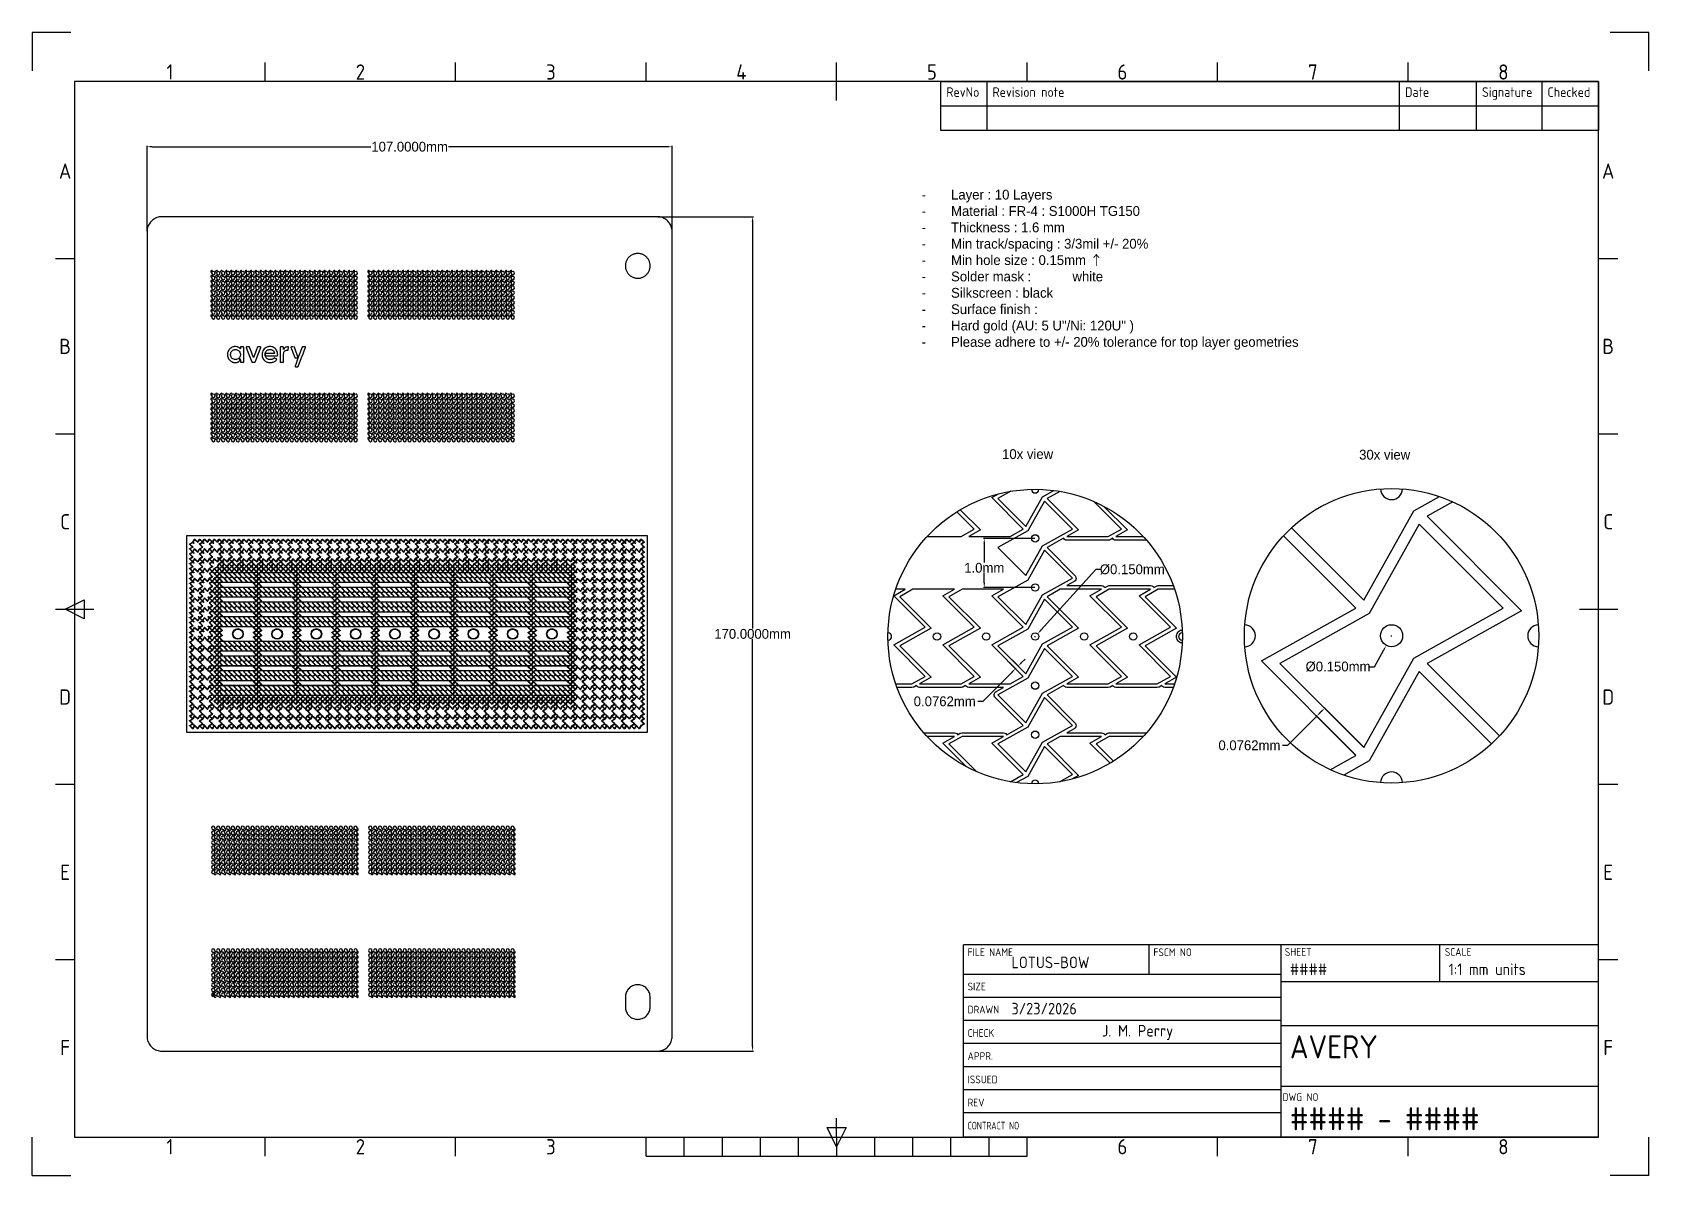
# Model space of a CAD drawing. Header units: millimetres. Extents: x -28 to 301, y -25 to 208.
import ezdxf
from ezdxf.enums import TextEntityAlignment as Align

# ---------------------------------------------------------------- set-up
doc = ezdxf.new("R2010")
doc.units = ezdxf.units.MM
doc.header["$MEASUREMENT"] = 0
for name, color, linetype in [('1_copper', 7, 'Continuous'), ('304_copper', 7, 'Continuous'), ('drills_via_1_64', 7, 'Continuous'), ('holes', 7, 'Continuous'), ('outline', 7, 'Continuous'), ('Title Block', 7, 'Continuous')]:
    doc.layers.add(name, color=color, linetype=linetype)
doc.styles.add('ACISOTS', font='isocp.shx', dxfattribs={"height": 1})
doc.styles.add('ISO Proportional', font='isocp.shx')
doc.dimstyles.get("Standard").update_dxf_attribs({"dimtxt": 2, "dimasz": 1, "dimexe": 0.18, "dimexo": 0.0625, "dimgap": 0.09, "dimtad": 0, "dimtih": 1, "dimtoh": 1, "dimdec": 4, "dimzin": 0, "dimdsep": 46, "dimtxsty": 'Standard', "dimcen": 0.09, "dimadec": 0, "dimazin": 0, "dimtfac": 1, "dimtdec": 4, "dimtofl": 0, "dimtmove": 0, "dimatfit": 3, "dimfxl": 1, "dimtolj": 1, "dimtzin": 0, "dimarcsym": 0})

msp = doc.modelspace()

# ---------------------------------------------------------------- texts
at = {"linetype": 'Continuous', "char_height": 2, "attachment_point": 1}
for s, width, heights, insert in [('\\pxi-3,l4,t4;-^ILayer : 10 Layers\\P-^IMaterial : FR-4 : S1000H TG150\\P-^IThickness : 1.6 mm\\P-^IMin track/spacing : 3/3mil +/- 20%\\P-^IMin hole size : 0.15mm {\\fSimSun|b0|i0|c134|p2;↑\\P}-^ISolder mask :^I white\\P-^ISilkscreen : black\\P-^ISurface finish :\\P-^IHard gold (AU: 5 U"/Ni: 120U" )\\P-^IPlease adhere to +/- 20% tolerance for top layer geometries', 146.865442, [39.30408], (150.85133, 175.50861)), ('10x view', 25.6764824, [7.39791], (169.25365, 122.64528)), ('30x view', 25.6764824, [7.39791], (242.0224, 122.52342))]:
    msp.add_mtext_dynamic_manual_height_columns(s, width=width, gutter_width=0, heights=heights, dxfattribs=dict(at, insert=insert))

# ---------------------------------------------------------------- blocks, each defined once
blk = doc.blocks.new('*U23')
for points in [[(-0.38, -0.67), (0.26, -1.31), (-0.35, -1.65), (-0.69, -2.26), (-1.33, -1.62), (-1.69, -2.26), (-2.26, -1.69), (-1.62, -1.33), (-2.26, -0.69), (-1.65, -0.35), (-1.31, 0.26), (-0.67, -0.38), (-0.31, 0.26), (0.26, -0.31)], [(1.62, 1.33), (2.26, 0.69), (1.65, 0.35), (1.31, -0.26), (0.67, 0.38), (0.31, -0.26), (-0.26, 0.31), (0.38, 0.67), (-0.26, 1.31), (0.35, 1.65), (0.69, 2.26), (1.33, 1.62), (1.69, 2.26), (2.26, 1.69)], [(1.62, -0.67), (2.26, -1.31), (1.65, -1.65), (1.31, -2.26), (0.67, -1.62), (0.31, -2.26), (-0.26, -1.69), (0.38, -1.33), (-0.26, -0.69), (0.35, -0.35), (0.69, 0.26), (1.33, -0.38), (1.69, 0.26), (2.26, -0.31)]]:
    blk.add_lwpolyline(points, close=True)
at = {"layer": '1_copper'}
blk.add_lwpolyline([(-0.69, -0.26), (-0.35, 0.35), (0.26, 0.69), (0.26, 0.69), (-0.38, 1.33), (0.26, 1.69), (0.26, 1.69), (-0.31, 2.26), (-0.31, 2.26), (-0.67, 1.62), (-1.31, 2.26), (-1.31, 2.26), (-1.65, 1.65), (-2.26, 1.31), (-2.26, 1.31), (-1.62, 0.67), (-2.26, 0.31), (-2.26, 0.31), (-1.69, -0.26), (-1.69, -0.26), (-1.33, 0.38), (-0.69, -0.26)], close=True, dxfattribs=at)
blk = doc.blocks.new('*U24')
at = {"color": 0, "linetype": 'ByBlock', "lineweight": -2, "transparency": 16777216}
for p in [(0, 0), (4, 0), (8, 0), (12, 0), (16, 0), (20, 0), (24, 0), (28, 0), (32, 0), (36, 0), (40, 0), (44, 0), (48, 0), (52, 0), (56, 0), (60, 0), (64, 0), (68, 0), (72, 0), (76, 0), (80, 0), (84, 0), (88, 0)]:
    blk.add_blockref('*U23', p, dxfattribs=at)
blk = doc.blocks.new('*U27')
for points in [[(-5.38, 0.33), (-4.74, -0.31), (-5.35, -0.65), (-5.69, -1.26), (-6.33, -0.62), (-6.69, -1.26), (-7.26, -0.69), (-6.62, -0.33), (-7.26, 0.31), (-6.65, 0.65), (-6.31, 1.26), (-5.67, 0.62), (-5.31, 1.26), (-4.74, 0.69)], [(-3.38, 0.33), (-2.74, -0.31), (-3.35, -0.65), (-3.69, -1.26), (-4.33, -0.62), (-4.69, -1.26), (-5.26, -0.69), (-4.62, -0.33), (-5.26, 0.31), (-4.65, 0.65), (-4.31, 1.26), (-3.67, 0.62), (-3.31, 1.26), (-2.74, 0.69)], [(-1.38, 0.33), (-0.74, -0.31), (-1.35, -0.65), (-1.69, -1.26), (-2.33, -0.62), (-2.69, -1.26), (-3.26, -0.69), (-2.62, -0.33), (-3.26, 0.31), (-2.65, 0.65), (-2.31, 1.26), (-1.67, 0.62), (-1.31, 1.26), (-0.74, 0.69)], [(0.62, 0.33), (1.26, -0.31), (0.65, -0.65), (0.31, -1.26), (-0.33, -0.62), (-0.69, -1.26), (-1.26, -0.69), (-0.62, -0.33), (-1.26, 0.31), (-0.65, 0.65), (-0.31, 1.26), (0.33, 0.62), (0.69, 1.26), (1.26, 0.69)], [(2.62, 0.33), (3.26, -0.31), (2.65, -0.65), (2.31, -1.26), (1.67, -0.62), (1.31, -1.26), (0.74, -0.69), (1.38, -0.33), (0.74, 0.31), (1.35, 0.65), (1.69, 1.26), (2.33, 0.62), (2.69, 1.26), (3.26, 0.69)], [(4.62, 0.33), (5.26, -0.31), (4.65, -0.65), (4.31, -1.26), (3.67, -0.62), (3.31, -1.26), (2.74, -0.69), (3.38, -0.33), (2.74, 0.31), (3.35, 0.65), (3.69, 1.26), (4.33, 0.62), (4.69, 1.26), (5.26, 0.69)], [(6.62, 0.33), (7.26, -0.31), (6.65, -0.65), (6.31, -1.26), (5.67, -0.62), (5.31, -1.26), (4.74, -0.69), (5.38, -0.33), (4.74, 0.31), (5.35, 0.65), (5.69, 1.26), (6.33, 0.62), (6.69, 1.26), (7.26, 0.69)]]:
    blk.add_lwpolyline(points, close=True)
blk = doc.blocks.new('*U28')
at = {"color": 0, "linetype": 'ByBlock', "lineweight": -2, "transparency": 16777216}
for p in [(0, 30), (0, 28), (0, 26), (0, 24), (0, 22), (0, 20), (0, 18), (0, 16), (0, 14), (0, 12), (0, 10), (0, 8), (0, 6), (0, 4), (0, 2), (0, 0)]:
    blk.add_blockref('*U27', p, dxfattribs=at)
blk = doc.blocks.new('*U35')
blk.add_lwpolyline([(0.76, 0.19), (0.19, 0.76), (-0.15, 0.15), (-0.76, -0.19), (-0.19, -0.76), (0.15, -0.15)], close=True)
blk = doc.blocks.new('*U37')
at = {"color": 0, "linetype": 'ByBlock', "lineweight": -2, "transparency": 16777216}
for p in [(0, 0), (1, 0), (2, 0), (3, 0), (4, 0), (5, 0), (6, 0), (7, 0), (8, 0), (9, 0), (10, 0), (11, 0), (12, 0), (13, 0), (14, 0), (15, 0), (16, 0), (17, 0), (18, 0), (19, 0), (20, 0), (21, 0), (22, 0), (23, 0), (24, 0), (25, 0)]:
    blk.add_blockref('*U35', p, dxfattribs=at)
blk = doc.blocks.new('*U42')
blk.add_lwpolyline([(-0.35, -0.96), (0.49, -0.96), (0.76, -0.81), (0.12, -0.17), (0.76, 0.19), (0.12, 0.83), (0.35, 0.96), (-0.49, 0.96), (-0.76, 0.81), (-0.12, 0.17), (-0.76, -0.19), (-0.12, -0.83)], close=True)
blk = doc.blocks.new('*U44')
at = {"color": 0, "linetype": 'ByBlock', "lineweight": -2, "transparency": 16777216}
for p in [(-6, 0), (-5, 0), (-4, 0), (-3, 0), (-2, 0), (-1, 0), (0, 0)]:
    blk.add_blockref('*U42', p, dxfattribs=at)
blk = doc.blocks.new('*U40')
for points in [[(4.26, 1.19), (3.69, 1.76), (3.35, 1.15), (2.74, 0.81), (3.31, 0.24), (3.65, 0.85)], [(4.26, 0.19), (3.69, 0.76), (3.35, 0.15), (2.74, -0.19), (3.31, -0.76), (3.65, -0.15)], [(4.26, -0.81), (3.69, -0.24), (3.35, -0.85), (2.74, -1.19), (3.31, -1.76), (3.65, -1.15)]]:
    blk.add_lwpolyline(points, close=True)
blk.add_blockref('*U44', (2.5, 0))
blk = doc.blocks.new('*U41')
at = {"color": 0, "linetype": 'ByBlock', "lineweight": -2, "transparency": 16777216}
for p in [(0, 0), (8, 0), (16, 0), (24, 0), (32, 0), (40, 0), (48, 0), (56, 0), (64, 0), (0, -3), (8, -3), (16, -3), (24, -3), (32, -3), (40, -3), (48, -3), (56, -3), (64, -3), (0, -6), (8, -6), (16, -6), (24, -6), (32, -6), (40, -6), (48, -6), (56, -6), (64, -6), (0, -9), (8, -9), (16, -9), (24, -9), (32, -9), (40, -9), (48, -9), (56, -9), (64, -9)]:
    blk.add_blockref('*U40', p, dxfattribs=at)
blk = doc.blocks.new('*U54')
blk.add_lwpolyline([(-0.35, -0.96), (0.49, -0.96), (0.76, -0.81), (0.12, -0.17), (0.76, 0.19), (0.12, 0.83), (0.35, 0.96), (-0.49, 0.96), (-0.76, 0.81), (-0.12, 0.17), (-0.76, -0.19), (-0.12, -0.83)], close=True)
blk = doc.blocks.new('*U55')
at = {"color": 0, "linetype": 'ByBlock', "lineweight": -2, "transparency": 16777216}
for p in [(-6, 0), (-5, 0), (-4, 0), (-3, 0), (-2, 0), (-1, 0), (0, 0)]:
    blk.add_blockref('*U54', p, dxfattribs=at)
blk = doc.blocks.new('*U51')
for points in [[(4.26, 1.19), (3.69, 1.76), (3.35, 1.15), (2.74, 0.81), (3.31, 0.24), (3.65, 0.85)], [(4.26, 0.19), (3.69, 0.76), (3.35, 0.15), (2.74, -0.19), (3.31, -0.76), (3.65, -0.15)], [(4.26, -0.81), (3.69, -0.24), (3.35, -0.85), (2.74, -1.19), (3.31, -1.76), (3.65, -1.15)]]:
    blk.add_lwpolyline(points, close=True)
blk.add_blockref('*U55', (2.5, 0))
blk = doc.blocks.new('*U53')
at = {"color": 0, "linetype": 'ByBlock', "lineweight": -2, "transparency": 16777216}
for p in [(0, 0), (8, 0), (16, 0), (24, 0), (32, 0), (40, 0), (48, 0), (56, 0), (64, 0), (0, -3), (8, -3), (16, -3), (24, -3), (32, -3), (40, -3), (48, -3), (56, -3), (64, -3), (0, -6), (8, -6), (16, -6), (24, -6), (32, -6), (40, -6), (48, -6), (56, -6), (64, -6), (0, -9), (8, -9), (16, -9), (24, -9), (32, -9), (40, -9), (48, -9), (56, -9), (64, -9)]:
    blk.add_blockref('*U51', p, dxfattribs=at)
blk = doc.blocks.new('*U56')
blk.add_lwpolyline([(0.12, 0.33), (0.76, -0.31), (0.15, -0.65), (-0.19, -1.26), (-0.76, -0.69), (-0.12, -0.33), (-0.76, 0.31), (-0.15, 0.65), (0.19, 1.26), (0.76, 0.69)], close=True)
blk = doc.blocks.new('*U57')
at = {"color": 0, "linetype": 'ByBlock', "lineweight": -2, "transparency": 16777216}
for p in [(0, 0), (0, -2), (0, -4), (0, -6), (0, -8), (0, -10), (0, -12), (0, -14), (0, -16), (0, -18), (0, -20), (0, -22)]:
    blk.add_blockref('*U56', p, dxfattribs=at)
blk = doc.blocks.new('*U59')
blk.add_lwpolyline([(0.76, 0.19), (0.19, 0.76), (-0.15, 0.15), (-0.76, -0.19), (-0.19, -0.76), (0.15, -0.15)], close=True)
blk = doc.blocks.new('*U60')
at = {"color": 0, "linetype": 'ByBlock', "lineweight": -2, "transparency": 16777216}
for p in [(0, 0), (1, 0), (2, 0), (3, 0), (4, 0), (5, 0), (6, 0), (7, 0), (8, 0), (9, 0), (10, 0), (11, 0), (12, 0), (13, 0), (14, 0), (15, 0), (16, 0), (17, 0), (18, 0), (19, 0), (20, 0), (21, 0), (22, 0), (23, 0), (24, 0), (25, 0), (26, 0), (27, 0), (28, 0), (29, 0), (30, 0), (31, 0), (32, 0), (33, 0), (34, 0), (35, 0), (36, 0), (37, 0), (38, 0), (39, 0), (40, 0), (41, 0), (42, 0), (43, 0), (44, 0), (45, 0), (46, 0), (47, 0), (48, 0), (49, 0), (50, 0), (51, 0), (52, 0), (53, 0), (54, 0), (55, 0), (56, 0), (57, 0), (58, 0), (59, 0), (60, 0), (61, 0), (62, 0), (63, 0), (64, 0), (65, 0), (66, 0), (67, 0), (68, 0), (69, 0), (70, 0), (71, 0), (72, 0)]:
    blk.add_blockref('*U59', p, dxfattribs=at)
blk = doc.blocks.new('*U61')
blk.add_lwpolyline([(-0.33, -0.12), (0.31, -0.76), (0.65, -0.15), (1.26, 0.19), (0.69, 0.76), (0.33, 0.12), (-0.31, 0.76), (-0.65, 0.15), (-1.26, -0.19), (-0.69, -0.76)], close=True)
blk = doc.blocks.new('*U62')
at = {"color": 0, "linetype": 'ByBlock', "lineweight": -2, "transparency": 16777216}
for p in [(0, 0), (2, 0), (4, 0), (6, 0), (8, 0), (10, 0), (12, 0), (14, 0), (16, 0), (18, 0), (20, 0), (22, 0), (24, 0), (26, 0), (28, 0), (30, 0), (32, 0), (34, 0), (36, 0), (38, 0), (40, 0), (42, 0), (44, 0), (46, 0), (48, 0), (50, 0), (52, 0), (54, 0), (56, 0), (58, 0), (60, 0), (62, 0), (64, 0), (66, 0), (68, 0), (70, 0)]:
    blk.add_blockref('*U61', p, dxfattribs=at)
blk = doc.blocks.new('*U67')
blk.add_lwpolyline([(-0.33, -0.12), (0.31, -0.76), (0.65, -0.15), (1.26, 0.19), (0.69, 0.76), (0.33, 0.12), (-0.31, 0.76), (-0.65, 0.15), (-1.26, -0.19), (-0.69, -0.76)], close=True)
blk = doc.blocks.new('*U69')
at = {"color": 0, "linetype": 'ByBlock', "lineweight": -2, "transparency": 16777216}
for p in [(0, 0), (2, 0), (4, 0), (6, 0), (8, 0), (10, 0), (12, 0), (14, 0), (16, 0), (18, 0), (20, 0), (22, 0), (24, 0), (26, 0), (28, 0), (30, 0), (32, 0), (34, 0), (36, 0), (38, 0), (40, 0), (42, 0), (44, 0), (46, 0), (48, 0), (50, 0), (52, 0), (54, 0), (56, 0), (58, 0), (60, 0), (62, 0), (64, 0), (66, 0), (68, 0), (70, 0)]:
    blk.add_blockref('*U67', p, dxfattribs=at)
blk = doc.blocks.new('*U71')
blk.add_lwpolyline([(0.76, 0.19), (0.19, 0.76), (-0.15, 0.15), (-0.76, -0.19), (-0.19, -0.76), (0.15, -0.15)], close=True)
blk = doc.blocks.new('*U72')
at = {"color": 0, "linetype": 'ByBlock', "lineweight": -2, "transparency": 16777216}
for p in [(0, 0), (1, 0), (2, 0), (3, 0), (4, 0), (5, 0), (6, 0), (7, 0), (8, 0), (9, 0), (10, 0), (11, 0), (12, 0), (13, 0), (14, 0), (15, 0), (16, 0), (17, 0), (18, 0), (19, 0), (20, 0), (21, 0), (22, 0), (23, 0), (24, 0), (25, 0), (26, 0), (27, 0), (28, 0), (29, 0), (30, 0), (31, 0), (32, 0), (33, 0), (34, 0), (35, 0), (36, 0), (37, 0), (38, 0), (39, 0), (40, 0), (41, 0), (42, 0), (43, 0), (44, 0), (45, 0), (46, 0), (47, 0), (48, 0), (49, 0), (50, 0), (51, 0), (52, 0), (53, 0), (54, 0), (55, 0), (56, 0), (57, 0), (58, 0), (59, 0), (60, 0), (61, 0), (62, 0), (63, 0), (64, 0), (65, 0), (66, 0), (67, 0), (68, 0), (69, 0), (70, 0), (71, 0), (72, 0)]:
    blk.add_blockref('*U71', p, dxfattribs=at)
blk = doc.blocks.new('*U74')
at = {"linetype": 'Continuous'}
blk.add_lwpolyline([(-0.05, 0.21, 3.187089), (-0.21, 0.05, 5.958673)], format="xyb", close=True, dxfattribs=at)
blk = doc.blocks.new('*U75')
at = {"color": 0, "linetype": 'ByBlock', "lineweight": -2, "transparency": 16777216}
for p in [(-29, 0), (-28, 0), (-27, 0), (-26, 0), (-25, 0), (-24, 0), (-23, 0), (-22, 0), (-21, 0), (-20, 0), (-19, 0), (-18, 0), (-17, 0), (-16, 0), (-15, 0), (-14, 0), (-13, 0), (-12, 0), (-11, 0), (-10, 0), (-9, 0), (-8, 0), (-7, 0), (-6, 0), (-5, 0), (-4, 0), (-3, 0), (-2, 0), (-1, 0), (0, 0), (-29, -1), (-29, -2), (-29, -3), (-28, -1), (-28, -2), (-28, -3), (-27, -1), (-27, -2), (-27, -3), (-26, -1), (-26, -2), (-26, -3), (-25, -1), (-25, -2), (-25, -3), (-24, -1), (-24, -2), (-24, -3), (-23, -1), (-23, -2), (-23, -3), (-22, -1), (-22, -2), (-22, -3), (-21, -1), (-21, -2), (-21, -3), (-20, -1), (-20, -2), (-20, -3), (-19, -1), (-19, -2), (-19, -3), (-18, -1), (-18, -2), (-18, -3), (-17, -1), (-17, -2), (-17, -3), (-16, -1), (-16, -2), (-16, -3), (-15, -1), (-15, -2), (-15, -3), (-14, -1), (-14, -2), (-14, -3), (-13, -1), (-13, -2), (-13, -3), (-12, -1), (-12, -2), (-12, -3), (-11, -1), (-11, -2), (-11, -3), (-10, -1), (-10, -2), (-10, -3), (-9, -1), (-9, -2), (-9, -3), (-8, -1), (-8, -2), (-8, -3), (-7, -1), (-7, -2), (-7, -3), (-6, -1), (-6, -2), (-6, -3), (-5, -1), (-5, -2), (-5, -3), (-4, -1), (-4, -2), (-4, -3), (-3, -1), (-3, -2), (-3, -3), (-2, -1), (-2, -2), (-2, -3), (-1, -1), (-1, -2), (-1, -3), (0, -1), (0, -2), (0, -3), (-29, -4), (-29, -5), (-29, -6), (-29, -7), (-28, -4), (-28, -5), (-28, -6), (-28, -7), (-27, -4), (-27, -5), (-27, -6), (-27, -7), (-26, -4), (-26, -5), (-26, -6), (-26, -7), (-25, -4), (-25, -5), (-25, -6), (-25, -7), (-24, -4), (-24, -5), (-24, -6), (-24, -7), (-23, -4), (-23, -5), (-23, -6), (-23, -7), (-22, -4), (-22, -5), (-22, -6), (-22, -7), (-21, -4), (-21, -5), (-21, -6), (-21, -7), (-20, -4), (-20, -5), (-20, -6), (-20, -7), (-19, -4), (-19, -5), (-19, -6), (-19, -7), (-18, -4), (-18, -5), (-18, -6), (-18, -7), (-17, -4), (-17, -5), (-17, -6), (-17, -7), (-16, -4), (-16, -5), (-16, -6), (-16, -7), (-15, -4), (-15, -5), (-15, -6), (-15, -7), (-14, -4), (-14, -5), (-14, -6), (-14, -7), (-13, -4), (-13, -5), (-13, -6), (-13, -7), (-12, -4), (-12, -5), (-12, -6), (-12, -7), (-11, -4), (-11, -5), (-11, -6), (-11, -7), (-10, -4), (-10, -5), (-10, -6), (-10, -7), (-9, -4), (-9, -5), (-9, -6), (-9, -7), (-8, -4), (-8, -5), (-8, -6), (-8, -7), (-7, -4), (-7, -5), (-7, -6), (-7, -7), (-6, -4), (-6, -5), (-6, -6), (-6, -7), (-5, -4), (-5, -5), (-5, -6), (-5, -7), (-4, -4), (-4, -5), (-4, -6), (-4, -7), (-3, -4), (-3, -5), (-3, -6), (-3, -7), (-2, -4), (-2, -5), (-2, -6), (-2, -7), (-1, -4), (-1, -5), (-1, -6), (-1, -7), (0, -4), (0, -5), (0, -6), (0, -7), (-29, -8), (-29, -9), (-28, -8), (-28, -9), (-27, -8), (-27, -9), (-26, -8), (-26, -9), (-25, -8), (-25, -9), (-24, -8), (-24, -9), (-23, -8), (-23, -9), (-22, -8), (-22, -9), (-21, -8), (-21, -9), (-20, -8), (-20, -9), (-19, -8), (-19, -9), (-18, -8), (-18, -9), (-17, -8), (-17, -9), (-16, -8), (-16, -9), (-15, -8), (-15, -9), (-14, -8), (-14, -9), (-13, -8), (-13, -9), (-12, -8), (-12, -9), (-11, -8), (-11, -9), (-10, -8), (-10, -9), (-9, -8), (-9, -9), (-8, -8), (-8, -9), (-7, -8), (-7, -9), (-6, -8), (-6, -9), (-5, -8), (-5, -9), (-4, -8), (-4, -9), (-3, -8), (-3, -9), (-2, -8), (-2, -9), (-1, -8), (-1, -9), (0, -8), (0, -9)]:
    blk.add_blockref('*U74', p, dxfattribs=at)
blk = doc.blocks.new('*U80')
at = {"linetype": 'Continuous'}
blk.add_lwpolyline([(-0.05, 0.21, 3.187089), (-0.21, 0.05, 5.958673)], format="xyb", close=True, dxfattribs=at)
blk = doc.blocks.new('*U82')
at = {"color": 0, "linetype": 'ByBlock', "lineweight": -2, "transparency": 16777216}
for p in [(-29, 0), (-28, 0), (-27, 0), (-26, 0), (-25, 0), (-24, 0), (-23, 0), (-22, 0), (-21, 0), (-20, 0), (-19, 0), (-18, 0), (-17, 0), (-16, 0), (-15, 0), (-14, 0), (-13, 0), (-12, 0), (-11, 0), (-10, 0), (-9, 0), (-8, 0), (-7, 0), (-6, 0), (-5, 0), (-4, 0), (-3, 0), (-2, 0), (-1, 0), (0, 0), (-29, -1), (-29, -2), (-29, -3), (-28, -1), (-28, -2), (-28, -3), (-27, -1), (-27, -2), (-27, -3), (-26, -1), (-26, -2), (-26, -3), (-25, -1), (-25, -2), (-25, -3), (-24, -1), (-24, -2), (-24, -3), (-23, -1), (-23, -2), (-23, -3), (-22, -1), (-22, -2), (-22, -3), (-21, -1), (-21, -2), (-21, -3), (-20, -1), (-20, -2), (-20, -3), (-19, -1), (-19, -2), (-19, -3), (-18, -1), (-18, -2), (-18, -3), (-17, -1), (-17, -2), (-17, -3), (-16, -1), (-16, -2), (-16, -3), (-15, -1), (-15, -2), (-15, -3), (-14, -1), (-14, -2), (-14, -3), (-13, -1), (-13, -2), (-13, -3), (-12, -1), (-12, -2), (-12, -3), (-11, -1), (-11, -2), (-11, -3), (-10, -1), (-10, -2), (-10, -3), (-9, -1), (-9, -2), (-9, -3), (-8, -1), (-8, -2), (-8, -3), (-7, -1), (-7, -2), (-7, -3), (-6, -1), (-6, -2), (-6, -3), (-5, -1), (-5, -2), (-5, -3), (-4, -1), (-4, -2), (-4, -3), (-3, -1), (-3, -2), (-3, -3), (-2, -1), (-2, -2), (-2, -3), (-1, -1), (-1, -2), (-1, -3), (0, -1), (0, -2), (0, -3), (-29, -4), (-29, -5), (-29, -6), (-29, -7), (-28, -4), (-28, -5), (-28, -6), (-28, -7), (-27, -4), (-27, -5), (-27, -6), (-27, -7), (-26, -4), (-26, -5), (-26, -6), (-26, -7), (-25, -4), (-25, -5), (-25, -6), (-25, -7), (-24, -4), (-24, -5), (-24, -6), (-24, -7), (-23, -4), (-23, -5), (-23, -6), (-23, -7), (-22, -4), (-22, -5), (-22, -6), (-22, -7), (-21, -4), (-21, -5), (-21, -6), (-21, -7), (-20, -4), (-20, -5), (-20, -6), (-20, -7), (-19, -4), (-19, -5), (-19, -6), (-19, -7), (-18, -4), (-18, -5), (-18, -6), (-18, -7), (-17, -4), (-17, -5), (-17, -6), (-17, -7), (-16, -4), (-16, -5), (-16, -6), (-16, -7), (-15, -4), (-15, -5), (-15, -6), (-15, -7), (-14, -4), (-14, -5), (-14, -6), (-14, -7), (-13, -4), (-13, -5), (-13, -6), (-13, -7), (-12, -4), (-12, -5), (-12, -6), (-12, -7), (-11, -4), (-11, -5), (-11, -6), (-11, -7), (-10, -4), (-10, -5), (-10, -6), (-10, -7), (-9, -4), (-9, -5), (-9, -6), (-9, -7), (-8, -4), (-8, -5), (-8, -6), (-8, -7), (-7, -4), (-7, -5), (-7, -6), (-7, -7), (-6, -4), (-6, -5), (-6, -6), (-6, -7), (-5, -4), (-5, -5), (-5, -6), (-5, -7), (-4, -4), (-4, -5), (-4, -6), (-4, -7), (-3, -4), (-3, -5), (-3, -6), (-3, -7), (-2, -4), (-2, -5), (-2, -6), (-2, -7), (-1, -4), (-1, -5), (-1, -6), (-1, -7), (0, -4), (0, -5), (0, -6), (0, -7), (-29, -8), (-29, -9), (-28, -8), (-28, -9), (-27, -8), (-27, -9), (-26, -8), (-26, -9), (-25, -8), (-25, -9), (-24, -8), (-24, -9), (-23, -8), (-23, -9), (-22, -8), (-22, -9), (-21, -8), (-21, -9), (-20, -8), (-20, -9), (-19, -8), (-19, -9), (-18, -8), (-18, -9), (-17, -8), (-17, -9), (-16, -8), (-16, -9), (-15, -8), (-15, -9), (-14, -8), (-14, -9), (-13, -8), (-13, -9), (-12, -8), (-12, -9), (-11, -8), (-11, -9), (-10, -8), (-10, -9), (-9, -8), (-9, -9), (-8, -8), (-8, -9), (-7, -8), (-7, -9), (-6, -8), (-6, -9), (-5, -8), (-5, -9), (-4, -8), (-4, -9), (-3, -8), (-3, -9), (-2, -8), (-2, -9), (-1, -8), (-1, -9), (0, -8), (0, -9)]:
    blk.add_blockref('*U80', p, dxfattribs=at)
blk = doc.blocks.new('*U89')
at = {"linetype": 'Continuous'}
blk.add_lwpolyline([(-0.05, 0.21, 3.187089), (-0.21, 0.05, 5.958673)], format="xyb", close=True, dxfattribs=at)
blk = doc.blocks.new('*U91')
at = {"color": 0, "linetype": 'ByBlock', "lineweight": -2, "transparency": 16777216}
for p in [(-29, 0), (-28, 0), (-27, 0), (-26, 0), (-25, 0), (-24, 0), (-23, 0), (-22, 0), (-21, 0), (-20, 0), (-19, 0), (-18, 0), (-17, 0), (-16, 0), (-15, 0), (-14, 0), (-13, 0), (-12, 0), (-11, 0), (-10, 0), (-9, 0), (-8, 0), (-7, 0), (-6, 0), (-5, 0), (-4, 0), (-3, 0), (-2, 0), (-1, 0), (0, 0), (-29, -1), (-29, -2), (-29, -3), (-28, -1), (-28, -2), (-28, -3), (-27, -1), (-27, -2), (-27, -3), (-26, -1), (-26, -2), (-26, -3), (-25, -1), (-25, -2), (-25, -3), (-24, -1), (-24, -2), (-24, -3), (-23, -1), (-23, -2), (-23, -3), (-22, -1), (-22, -2), (-22, -3), (-21, -1), (-21, -2), (-21, -3), (-20, -1), (-20, -2), (-20, -3), (-19, -1), (-19, -2), (-19, -3), (-18, -1), (-18, -2), (-18, -3), (-17, -1), (-17, -2), (-17, -3), (-16, -1), (-16, -2), (-16, -3), (-15, -1), (-15, -2), (-15, -3), (-14, -1), (-14, -2), (-14, -3), (-13, -1), (-13, -2), (-13, -3), (-12, -1), (-12, -2), (-12, -3), (-11, -1), (-11, -2), (-11, -3), (-10, -1), (-10, -2), (-10, -3), (-9, -1), (-9, -2), (-9, -3), (-8, -1), (-8, -2), (-8, -3), (-7, -1), (-7, -2), (-7, -3), (-6, -1), (-6, -2), (-6, -3), (-5, -1), (-5, -2), (-5, -3), (-4, -1), (-4, -2), (-4, -3), (-3, -1), (-3, -2), (-3, -3), (-2, -1), (-2, -2), (-2, -3), (-1, -1), (-1, -2), (-1, -3), (0, -1), (0, -2), (0, -3), (-29, -4), (-29, -5), (-29, -6), (-29, -7), (-28, -4), (-28, -5), (-28, -6), (-28, -7), (-27, -4), (-27, -5), (-27, -6), (-27, -7), (-26, -4), (-26, -5), (-26, -6), (-26, -7), (-25, -4), (-25, -5), (-25, -6), (-25, -7), (-24, -4), (-24, -5), (-24, -6), (-24, -7), (-23, -4), (-23, -5), (-23, -6), (-23, -7), (-22, -4), (-22, -5), (-22, -6), (-22, -7), (-21, -4), (-21, -5), (-21, -6), (-21, -7), (-20, -4), (-20, -5), (-20, -6), (-20, -7), (-19, -4), (-19, -5), (-19, -6), (-19, -7), (-18, -4), (-18, -5), (-18, -6), (-18, -7), (-17, -4), (-17, -5), (-17, -6), (-17, -7), (-16, -4), (-16, -5), (-16, -6), (-16, -7), (-15, -4), (-15, -5), (-15, -6), (-15, -7), (-14, -4), (-14, -5), (-14, -6), (-14, -7), (-13, -4), (-13, -5), (-13, -6), (-13, -7), (-12, -4), (-12, -5), (-12, -6), (-12, -7), (-11, -4), (-11, -5), (-11, -6), (-11, -7), (-10, -4), (-10, -5), (-10, -6), (-10, -7), (-9, -4), (-9, -5), (-9, -6), (-9, -7), (-8, -4), (-8, -5), (-8, -6), (-8, -7), (-7, -4), (-7, -5), (-7, -6), (-7, -7), (-6, -4), (-6, -5), (-6, -6), (-6, -7), (-5, -4), (-5, -5), (-5, -6), (-5, -7), (-4, -4), (-4, -5), (-4, -6), (-4, -7), (-3, -4), (-3, -5), (-3, -6), (-3, -7), (-2, -4), (-2, -5), (-2, -6), (-2, -7), (-1, -4), (-1, -5), (-1, -6), (-1, -7), (0, -4), (0, -5), (0, -6), (0, -7), (-29, -8), (-29, -9), (-28, -8), (-28, -9), (-27, -8), (-27, -9), (-26, -8), (-26, -9), (-25, -8), (-25, -9), (-24, -8), (-24, -9), (-23, -8), (-23, -9), (-22, -8), (-22, -9), (-21, -8), (-21, -9), (-20, -8), (-20, -9), (-19, -8), (-19, -9), (-18, -8), (-18, -9), (-17, -8), (-17, -9), (-16, -8), (-16, -9), (-15, -8), (-15, -9), (-14, -8), (-14, -9), (-13, -8), (-13, -9), (-12, -8), (-12, -9), (-11, -8), (-11, -9), (-10, -8), (-10, -9), (-9, -8), (-9, -9), (-8, -8), (-8, -9), (-7, -8), (-7, -9), (-6, -8), (-6, -9), (-5, -8), (-5, -9), (-4, -8), (-4, -9), (-3, -8), (-3, -9), (-2, -8), (-2, -9), (-1, -8), (-1, -9), (0, -8), (0, -9)]:
    blk.add_blockref('*U89', p, dxfattribs=at)
blk = doc.blocks.new('*U92')
at = {"linetype": 'Continuous'}
blk.add_lwpolyline([(-0.05, 0.21, 3.187089), (-0.21, 0.05, 5.958673)], format="xyb", close=True, dxfattribs=at)
blk = doc.blocks.new('*U93')
at = {"color": 0, "linetype": 'ByBlock', "lineweight": -2, "transparency": 16777216}
for p in [(-29, 0), (-28, 0), (-27, 0), (-26, 0), (-25, 0), (-24, 0), (-23, 0), (-22, 0), (-21, 0), (-20, 0), (-19, 0), (-18, 0), (-17, 0), (-16, 0), (-15, 0), (-14, 0), (-13, 0), (-12, 0), (-11, 0), (-10, 0), (-9, 0), (-8, 0), (-7, 0), (-6, 0), (-5, 0), (-4, 0), (-3, 0), (-2, 0), (-1, 0), (0, 0), (-29, -1), (-29, -2), (-29, -3), (-28, -1), (-28, -2), (-28, -3), (-27, -1), (-27, -2), (-27, -3), (-26, -1), (-26, -2), (-26, -3), (-25, -1), (-25, -2), (-25, -3), (-24, -1), (-24, -2), (-24, -3), (-23, -1), (-23, -2), (-23, -3), (-22, -1), (-22, -2), (-22, -3), (-21, -1), (-21, -2), (-21, -3), (-20, -1), (-20, -2), (-20, -3), (-19, -1), (-19, -2), (-19, -3), (-18, -1), (-18, -2), (-18, -3), (-17, -1), (-17, -2), (-17, -3), (-16, -1), (-16, -2), (-16, -3), (-15, -1), (-15, -2), (-15, -3), (-14, -1), (-14, -2), (-14, -3), (-13, -1), (-13, -2), (-13, -3), (-12, -1), (-12, -2), (-12, -3), (-11, -1), (-11, -2), (-11, -3), (-10, -1), (-10, -2), (-10, -3), (-9, -1), (-9, -2), (-9, -3), (-8, -1), (-8, -2), (-8, -3), (-7, -1), (-7, -2), (-7, -3), (-6, -1), (-6, -2), (-6, -3), (-5, -1), (-5, -2), (-5, -3), (-4, -1), (-4, -2), (-4, -3), (-3, -1), (-3, -2), (-3, -3), (-2, -1), (-2, -2), (-2, -3), (-1, -1), (-1, -2), (-1, -3), (0, -1), (0, -2), (0, -3), (-29, -4), (-29, -5), (-29, -6), (-29, -7), (-28, -4), (-28, -5), (-28, -6), (-28, -7), (-27, -4), (-27, -5), (-27, -6), (-27, -7), (-26, -4), (-26, -5), (-26, -6), (-26, -7), (-25, -4), (-25, -5), (-25, -6), (-25, -7), (-24, -4), (-24, -5), (-24, -6), (-24, -7), (-23, -4), (-23, -5), (-23, -6), (-23, -7), (-22, -4), (-22, -5), (-22, -6), (-22, -7), (-21, -4), (-21, -5), (-21, -6), (-21, -7), (-20, -4), (-20, -5), (-20, -6), (-20, -7), (-19, -4), (-19, -5), (-19, -6), (-19, -7), (-18, -4), (-18, -5), (-18, -6), (-18, -7), (-17, -4), (-17, -5), (-17, -6), (-17, -7), (-16, -4), (-16, -5), (-16, -6), (-16, -7), (-15, -4), (-15, -5), (-15, -6), (-15, -7), (-14, -4), (-14, -5), (-14, -6), (-14, -7), (-13, -4), (-13, -5), (-13, -6), (-13, -7), (-12, -4), (-12, -5), (-12, -6), (-12, -7), (-11, -4), (-11, -5), (-11, -6), (-11, -7), (-10, -4), (-10, -5), (-10, -6), (-10, -7), (-9, -4), (-9, -5), (-9, -6), (-9, -7), (-8, -4), (-8, -5), (-8, -6), (-8, -7), (-7, -4), (-7, -5), (-7, -6), (-7, -7), (-6, -4), (-6, -5), (-6, -6), (-6, -7), (-5, -4), (-5, -5), (-5, -6), (-5, -7), (-4, -4), (-4, -5), (-4, -6), (-4, -7), (-3, -4), (-3, -5), (-3, -6), (-3, -7), (-2, -4), (-2, -5), (-2, -6), (-2, -7), (-1, -4), (-1, -5), (-1, -6), (-1, -7), (0, -4), (0, -5), (0, -6), (0, -7), (-29, -8), (-29, -9), (-28, -8), (-28, -9), (-27, -8), (-27, -9), (-26, -8), (-26, -9), (-25, -8), (-25, -9), (-24, -8), (-24, -9), (-23, -8), (-23, -9), (-22, -8), (-22, -9), (-21, -8), (-21, -9), (-20, -8), (-20, -9), (-19, -8), (-19, -9), (-18, -8), (-18, -9), (-17, -8), (-17, -9), (-16, -8), (-16, -9), (-15, -8), (-15, -9), (-14, -8), (-14, -9), (-13, -8), (-13, -9), (-12, -8), (-12, -9), (-11, -8), (-11, -9), (-10, -8), (-10, -9), (-9, -8), (-9, -9), (-8, -8), (-8, -9), (-7, -8), (-7, -9), (-6, -8), (-6, -9), (-5, -8), (-5, -9), (-4, -8), (-4, -9), (-3, -8), (-3, -9), (-2, -8), (-2, -9), (-1, -8), (-1, -9), (0, -8), (0, -9)]:
    blk.add_blockref('*U92', p, dxfattribs=at)
blk = doc.blocks.new('*U109')
at = {"linetype": 'Continuous'}
blk.add_lwpolyline([(-0.05, 0.21, 3.187089), (-0.21, 0.05, 5.958673)], format="xyb", close=True, dxfattribs=at)
blk = doc.blocks.new('*U110')
at = {"color": 0, "linetype": 'ByBlock', "lineweight": -2, "transparency": 16777216}
for p in [(-29, 0), (-28, 0), (-27, 0), (-26, 0), (-25, 0), (-24, 0), (-23, 0), (-22, 0), (-21, 0), (-20, 0), (-19, 0), (-18, 0), (-17, 0), (-16, 0), (-15, 0), (-14, 0), (-13, 0), (-12, 0), (-11, 0), (-10, 0), (-9, 0), (-8, 0), (-7, 0), (-6, 0), (-5, 0), (-4, 0), (-3, 0), (-2, 0), (-1, 0), (0, 0), (-29, -1), (-29, -2), (-29, -3), (-28, -1), (-28, -2), (-28, -3), (-27, -1), (-27, -2), (-27, -3), (-26, -1), (-26, -2), (-26, -3), (-25, -1), (-25, -2), (-25, -3), (-24, -1), (-24, -2), (-24, -3), (-23, -1), (-23, -2), (-23, -3), (-22, -1), (-22, -2), (-22, -3), (-21, -1), (-21, -2), (-21, -3), (-20, -1), (-20, -2), (-20, -3), (-19, -1), (-19, -2), (-19, -3), (-18, -1), (-18, -2), (-18, -3), (-17, -1), (-17, -2), (-17, -3), (-16, -1), (-16, -2), (-16, -3), (-15, -1), (-15, -2), (-15, -3), (-14, -1), (-14, -2), (-14, -3), (-13, -1), (-13, -2), (-13, -3), (-12, -1), (-12, -2), (-12, -3), (-11, -1), (-11, -2), (-11, -3), (-10, -1), (-10, -2), (-10, -3), (-9, -1), (-9, -2), (-9, -3), (-8, -1), (-8, -2), (-8, -3), (-7, -1), (-7, -2), (-7, -3), (-6, -1), (-6, -2), (-6, -3), (-5, -1), (-5, -2), (-5, -3), (-4, -1), (-4, -2), (-4, -3), (-3, -1), (-3, -2), (-3, -3), (-2, -1), (-2, -2), (-2, -3), (-1, -1), (-1, -2), (-1, -3), (0, -1), (0, -2), (0, -3), (-29, -4), (-29, -5), (-29, -6), (-29, -7), (-28, -4), (-28, -5), (-28, -6), (-28, -7), (-27, -4), (-27, -5), (-27, -6), (-27, -7), (-26, -4), (-26, -5), (-26, -6), (-26, -7), (-25, -4), (-25, -5), (-25, -6), (-25, -7), (-24, -4), (-24, -5), (-24, -6), (-24, -7), (-23, -4), (-23, -5), (-23, -6), (-23, -7), (-22, -4), (-22, -5), (-22, -6), (-22, -7), (-21, -4), (-21, -5), (-21, -6), (-21, -7), (-20, -4), (-20, -5), (-20, -6), (-20, -7), (-19, -4), (-19, -5), (-19, -6), (-19, -7), (-18, -4), (-18, -5), (-18, -6), (-18, -7), (-17, -4), (-17, -5), (-17, -6), (-17, -7), (-16, -4), (-16, -5), (-16, -6), (-16, -7), (-15, -4), (-15, -5), (-15, -6), (-15, -7), (-14, -4), (-14, -5), (-14, -6), (-14, -7), (-13, -4), (-13, -5), (-13, -6), (-13, -7), (-12, -4), (-12, -5), (-12, -6), (-12, -7), (-11, -4), (-11, -5), (-11, -6), (-11, -7), (-10, -4), (-10, -5), (-10, -6), (-10, -7), (-9, -4), (-9, -5), (-9, -6), (-9, -7), (-8, -4), (-8, -5), (-8, -6), (-8, -7), (-7, -4), (-7, -5), (-7, -6), (-7, -7), (-6, -4), (-6, -5), (-6, -6), (-6, -7), (-5, -4), (-5, -5), (-5, -6), (-5, -7), (-4, -4), (-4, -5), (-4, -6), (-4, -7), (-3, -4), (-3, -5), (-3, -6), (-3, -7), (-2, -4), (-2, -5), (-2, -6), (-2, -7), (-1, -4), (-1, -5), (-1, -6), (-1, -7), (0, -4), (0, -5), (0, -6), (0, -7), (-29, -8), (-29, -9), (-28, -8), (-28, -9), (-27, -8), (-27, -9), (-26, -8), (-26, -9), (-25, -8), (-25, -9), (-24, -8), (-24, -9), (-23, -8), (-23, -9), (-22, -8), (-22, -9), (-21, -8), (-21, -9), (-20, -8), (-20, -9), (-19, -8), (-19, -9), (-18, -8), (-18, -9), (-17, -8), (-17, -9), (-16, -8), (-16, -9), (-15, -8), (-15, -9), (-14, -8), (-14, -9), (-13, -8), (-13, -9), (-12, -8), (-12, -9), (-11, -8), (-11, -9), (-10, -8), (-10, -9), (-9, -8), (-9, -9), (-8, -8), (-8, -9), (-7, -8), (-7, -9), (-6, -8), (-6, -9), (-5, -8), (-5, -9), (-4, -8), (-4, -9), (-3, -8), (-3, -9), (-2, -8), (-2, -9), (-1, -8), (-1, -9), (0, -8), (0, -9)]:
    blk.add_blockref('*U109', p, dxfattribs=at)
blk = doc.blocks.new('*U104')
at = {"linetype": 'Continuous'}
blk.add_lwpolyline([(-0.05, 0.21, 3.187089), (-0.21, 0.05, 5.958673)], format="xyb", close=True, dxfattribs=at)
blk = doc.blocks.new('*U106')
at = {"color": 0, "linetype": 'ByBlock', "lineweight": -2, "transparency": 16777216}
for p in [(-29, 0), (-28, 0), (-27, 0), (-26, 0), (-25, 0), (-24, 0), (-23, 0), (-22, 0), (-21, 0), (-20, 0), (-19, 0), (-18, 0), (-17, 0), (-16, 0), (-15, 0), (-14, 0), (-13, 0), (-12, 0), (-11, 0), (-10, 0), (-9, 0), (-8, 0), (-7, 0), (-6, 0), (-5, 0), (-4, 0), (-3, 0), (-2, 0), (-1, 0), (0, 0), (-29, -1), (-29, -2), (-29, -3), (-28, -1), (-28, -2), (-28, -3), (-27, -1), (-27, -2), (-27, -3), (-26, -1), (-26, -2), (-26, -3), (-25, -1), (-25, -2), (-25, -3), (-24, -1), (-24, -2), (-24, -3), (-23, -1), (-23, -2), (-23, -3), (-22, -1), (-22, -2), (-22, -3), (-21, -1), (-21, -2), (-21, -3), (-20, -1), (-20, -2), (-20, -3), (-19, -1), (-19, -2), (-19, -3), (-18, -1), (-18, -2), (-18, -3), (-17, -1), (-17, -2), (-17, -3), (-16, -1), (-16, -2), (-16, -3), (-15, -1), (-15, -2), (-15, -3), (-14, -1), (-14, -2), (-14, -3), (-13, -1), (-13, -2), (-13, -3), (-12, -1), (-12, -2), (-12, -3), (-11, -1), (-11, -2), (-11, -3), (-10, -1), (-10, -2), (-10, -3), (-9, -1), (-9, -2), (-9, -3), (-8, -1), (-8, -2), (-8, -3), (-7, -1), (-7, -2), (-7, -3), (-6, -1), (-6, -2), (-6, -3), (-5, -1), (-5, -2), (-5, -3), (-4, -1), (-4, -2), (-4, -3), (-3, -1), (-3, -2), (-3, -3), (-2, -1), (-2, -2), (-2, -3), (-1, -1), (-1, -2), (-1, -3), (0, -1), (0, -2), (0, -3), (-29, -4), (-29, -5), (-29, -6), (-29, -7), (-28, -4), (-28, -5), (-28, -6), (-28, -7), (-27, -4), (-27, -5), (-27, -6), (-27, -7), (-26, -4), (-26, -5), (-26, -6), (-26, -7), (-25, -4), (-25, -5), (-25, -6), (-25, -7), (-24, -4), (-24, -5), (-24, -6), (-24, -7), (-23, -4), (-23, -5), (-23, -6), (-23, -7), (-22, -4), (-22, -5), (-22, -6), (-22, -7), (-21, -4), (-21, -5), (-21, -6), (-21, -7), (-20, -4), (-20, -5), (-20, -6), (-20, -7), (-19, -4), (-19, -5), (-19, -6), (-19, -7), (-18, -4), (-18, -5), (-18, -6), (-18, -7), (-17, -4), (-17, -5), (-17, -6), (-17, -7), (-16, -4), (-16, -5), (-16, -6), (-16, -7), (-15, -4), (-15, -5), (-15, -6), (-15, -7), (-14, -4), (-14, -5), (-14, -6), (-14, -7), (-13, -4), (-13, -5), (-13, -6), (-13, -7), (-12, -4), (-12, -5), (-12, -6), (-12, -7), (-11, -4), (-11, -5), (-11, -6), (-11, -7), (-10, -4), (-10, -5), (-10, -6), (-10, -7), (-9, -4), (-9, -5), (-9, -6), (-9, -7), (-8, -4), (-8, -5), (-8, -6), (-8, -7), (-7, -4), (-7, -5), (-7, -6), (-7, -7), (-6, -4), (-6, -5), (-6, -6), (-6, -7), (-5, -4), (-5, -5), (-5, -6), (-5, -7), (-4, -4), (-4, -5), (-4, -6), (-4, -7), (-3, -4), (-3, -5), (-3, -6), (-3, -7), (-2, -4), (-2, -5), (-2, -6), (-2, -7), (-1, -4), (-1, -5), (-1, -6), (-1, -7), (0, -4), (0, -5), (0, -6), (0, -7), (-29, -8), (-29, -9), (-28, -8), (-28, -9), (-27, -8), (-27, -9), (-26, -8), (-26, -9), (-25, -8), (-25, -9), (-24, -8), (-24, -9), (-23, -8), (-23, -9), (-22, -8), (-22, -9), (-21, -8), (-21, -9), (-20, -8), (-20, -9), (-19, -8), (-19, -9), (-18, -8), (-18, -9), (-17, -8), (-17, -9), (-16, -8), (-16, -9), (-15, -8), (-15, -9), (-14, -8), (-14, -9), (-13, -8), (-13, -9), (-12, -8), (-12, -9), (-11, -8), (-11, -9), (-10, -8), (-10, -9), (-9, -8), (-9, -9), (-8, -8), (-8, -9), (-7, -8), (-7, -9), (-6, -8), (-6, -9), (-5, -8), (-5, -9), (-4, -8), (-4, -9), (-3, -8), (-3, -9), (-2, -8), (-2, -9), (-1, -8), (-1, -9), (0, -8), (0, -9)]:
    blk.add_blockref('*U104', p, dxfattribs=at)
blk = doc.blocks.new('*U107')
at = {"linetype": 'Continuous'}
blk.add_lwpolyline([(-0.05, 0.21, 3.187089), (-0.21, 0.05, 5.958673)], format="xyb", close=True, dxfattribs=at)
blk = doc.blocks.new('*U108')
at = {"color": 0, "linetype": 'ByBlock', "lineweight": -2, "transparency": 16777216}
for p in [(-29, 0), (-28, 0), (-27, 0), (-26, 0), (-25, 0), (-24, 0), (-23, 0), (-22, 0), (-21, 0), (-20, 0), (-19, 0), (-18, 0), (-17, 0), (-16, 0), (-15, 0), (-14, 0), (-13, 0), (-12, 0), (-11, 0), (-10, 0), (-9, 0), (-8, 0), (-7, 0), (-6, 0), (-5, 0), (-4, 0), (-3, 0), (-2, 0), (-1, 0), (0, 0), (-29, -1), (-29, -2), (-29, -3), (-28, -1), (-28, -2), (-28, -3), (-27, -1), (-27, -2), (-27, -3), (-26, -1), (-26, -2), (-26, -3), (-25, -1), (-25, -2), (-25, -3), (-24, -1), (-24, -2), (-24, -3), (-23, -1), (-23, -2), (-23, -3), (-22, -1), (-22, -2), (-22, -3), (-21, -1), (-21, -2), (-21, -3), (-20, -1), (-20, -2), (-20, -3), (-19, -1), (-19, -2), (-19, -3), (-18, -1), (-18, -2), (-18, -3), (-17, -1), (-17, -2), (-17, -3), (-16, -1), (-16, -2), (-16, -3), (-15, -1), (-15, -2), (-15, -3), (-14, -1), (-14, -2), (-14, -3), (-13, -1), (-13, -2), (-13, -3), (-12, -1), (-12, -2), (-12, -3), (-11, -1), (-11, -2), (-11, -3), (-10, -1), (-10, -2), (-10, -3), (-9, -1), (-9, -2), (-9, -3), (-8, -1), (-8, -2), (-8, -3), (-7, -1), (-7, -2), (-7, -3), (-6, -1), (-6, -2), (-6, -3), (-5, -1), (-5, -2), (-5, -3), (-4, -1), (-4, -2), (-4, -3), (-3, -1), (-3, -2), (-3, -3), (-2, -1), (-2, -2), (-2, -3), (-1, -1), (-1, -2), (-1, -3), (0, -1), (0, -2), (0, -3), (-29, -4), (-29, -5), (-29, -6), (-29, -7), (-28, -4), (-28, -5), (-28, -6), (-28, -7), (-27, -4), (-27, -5), (-27, -6), (-27, -7), (-26, -4), (-26, -5), (-26, -6), (-26, -7), (-25, -4), (-25, -5), (-25, -6), (-25, -7), (-24, -4), (-24, -5), (-24, -6), (-24, -7), (-23, -4), (-23, -5), (-23, -6), (-23, -7), (-22, -4), (-22, -5), (-22, -6), (-22, -7), (-21, -4), (-21, -5), (-21, -6), (-21, -7), (-20, -4), (-20, -5), (-20, -6), (-20, -7), (-19, -4), (-19, -5), (-19, -6), (-19, -7), (-18, -4), (-18, -5), (-18, -6), (-18, -7), (-17, -4), (-17, -5), (-17, -6), (-17, -7), (-16, -4), (-16, -5), (-16, -6), (-16, -7), (-15, -4), (-15, -5), (-15, -6), (-15, -7), (-14, -4), (-14, -5), (-14, -6), (-14, -7), (-13, -4), (-13, -5), (-13, -6), (-13, -7), (-12, -4), (-12, -5), (-12, -6), (-12, -7), (-11, -4), (-11, -5), (-11, -6), (-11, -7), (-10, -4), (-10, -5), (-10, -6), (-10, -7), (-9, -4), (-9, -5), (-9, -6), (-9, -7), (-8, -4), (-8, -5), (-8, -6), (-8, -7), (-7, -4), (-7, -5), (-7, -6), (-7, -7), (-6, -4), (-6, -5), (-6, -6), (-6, -7), (-5, -4), (-5, -5), (-5, -6), (-5, -7), (-4, -4), (-4, -5), (-4, -6), (-4, -7), (-3, -4), (-3, -5), (-3, -6), (-3, -7), (-2, -4), (-2, -5), (-2, -6), (-2, -7), (-1, -4), (-1, -5), (-1, -6), (-1, -7), (0, -4), (0, -5), (0, -6), (0, -7), (-29, -8), (-29, -9), (-28, -8), (-28, -9), (-27, -8), (-27, -9), (-26, -8), (-26, -9), (-25, -8), (-25, -9), (-24, -8), (-24, -9), (-23, -8), (-23, -9), (-22, -8), (-22, -9), (-21, -8), (-21, -9), (-20, -8), (-20, -9), (-19, -8), (-19, -9), (-18, -8), (-18, -9), (-17, -8), (-17, -9), (-16, -8), (-16, -9), (-15, -8), (-15, -9), (-14, -8), (-14, -9), (-13, -8), (-13, -9), (-12, -8), (-12, -9), (-11, -8), (-11, -9), (-10, -8), (-10, -9), (-9, -8), (-9, -9), (-8, -8), (-8, -9), (-7, -8), (-7, -9), (-6, -8), (-6, -9), (-5, -8), (-5, -9), (-4, -8), (-4, -9), (-3, -8), (-3, -9), (-2, -8), (-2, -9), (-1, -8), (-1, -9), (0, -8), (0, -9)]:
    blk.add_blockref('*U107', p, dxfattribs=at)
blk = doc.blocks.new('*U111')
at = {"linetype": 'Continuous'}
blk.add_lwpolyline([(-0.05, 0.21, 3.187089), (-0.21, 0.05, 5.958673)], format="xyb", close=True, dxfattribs=at)
blk = doc.blocks.new('*U112')
at = {"color": 0, "linetype": 'ByBlock', "lineweight": -2, "transparency": 16777216}
for p in [(-29, 0), (-28, 0), (-27, 0), (-26, 0), (-25, 0), (-24, 0), (-23, 0), (-22, 0), (-21, 0), (-20, 0), (-19, 0), (-18, 0), (-17, 0), (-16, 0), (-15, 0), (-14, 0), (-13, 0), (-12, 0), (-11, 0), (-10, 0), (-9, 0), (-8, 0), (-7, 0), (-6, 0), (-5, 0), (-4, 0), (-3, 0), (-2, 0), (-1, 0), (0, 0), (-29, -1), (-29, -2), (-29, -3), (-28, -1), (-28, -2), (-28, -3), (-27, -1), (-27, -2), (-27, -3), (-26, -1), (-26, -2), (-26, -3), (-25, -1), (-25, -2), (-25, -3), (-24, -1), (-24, -2), (-24, -3), (-23, -1), (-23, -2), (-23, -3), (-22, -1), (-22, -2), (-22, -3), (-21, -1), (-21, -2), (-21, -3), (-20, -1), (-20, -2), (-20, -3), (-19, -1), (-19, -2), (-19, -3), (-18, -1), (-18, -2), (-18, -3), (-17, -1), (-17, -2), (-17, -3), (-16, -1), (-16, -2), (-16, -3), (-15, -1), (-15, -2), (-15, -3), (-14, -1), (-14, -2), (-14, -3), (-13, -1), (-13, -2), (-13, -3), (-12, -1), (-12, -2), (-12, -3), (-11, -1), (-11, -2), (-11, -3), (-10, -1), (-10, -2), (-10, -3), (-9, -1), (-9, -2), (-9, -3), (-8, -1), (-8, -2), (-8, -3), (-7, -1), (-7, -2), (-7, -3), (-6, -1), (-6, -2), (-6, -3), (-5, -1), (-5, -2), (-5, -3), (-4, -1), (-4, -2), (-4, -3), (-3, -1), (-3, -2), (-3, -3), (-2, -1), (-2, -2), (-2, -3), (-1, -1), (-1, -2), (-1, -3), (0, -1), (0, -2), (0, -3), (-29, -4), (-29, -5), (-29, -6), (-29, -7), (-28, -4), (-28, -5), (-28, -6), (-28, -7), (-27, -4), (-27, -5), (-27, -6), (-27, -7), (-26, -4), (-26, -5), (-26, -6), (-26, -7), (-25, -4), (-25, -5), (-25, -6), (-25, -7), (-24, -4), (-24, -5), (-24, -6), (-24, -7), (-23, -4), (-23, -5), (-23, -6), (-23, -7), (-22, -4), (-22, -5), (-22, -6), (-22, -7), (-21, -4), (-21, -5), (-21, -6), (-21, -7), (-20, -4), (-20, -5), (-20, -6), (-20, -7), (-19, -4), (-19, -5), (-19, -6), (-19, -7), (-18, -4), (-18, -5), (-18, -6), (-18, -7), (-17, -4), (-17, -5), (-17, -6), (-17, -7), (-16, -4), (-16, -5), (-16, -6), (-16, -7), (-15, -4), (-15, -5), (-15, -6), (-15, -7), (-14, -4), (-14, -5), (-14, -6), (-14, -7), (-13, -4), (-13, -5), (-13, -6), (-13, -7), (-12, -4), (-12, -5), (-12, -6), (-12, -7), (-11, -4), (-11, -5), (-11, -6), (-11, -7), (-10, -4), (-10, -5), (-10, -6), (-10, -7), (-9, -4), (-9, -5), (-9, -6), (-9, -7), (-8, -4), (-8, -5), (-8, -6), (-8, -7), (-7, -4), (-7, -5), (-7, -6), (-7, -7), (-6, -4), (-6, -5), (-6, -6), (-6, -7), (-5, -4), (-5, -5), (-5, -6), (-5, -7), (-4, -4), (-4, -5), (-4, -6), (-4, -7), (-3, -4), (-3, -5), (-3, -6), (-3, -7), (-2, -4), (-2, -5), (-2, -6), (-2, -7), (-1, -4), (-1, -5), (-1, -6), (-1, -7), (0, -4), (0, -5), (0, -6), (0, -7), (-29, -8), (-29, -9), (-28, -8), (-28, -9), (-27, -8), (-27, -9), (-26, -8), (-26, -9), (-25, -8), (-25, -9), (-24, -8), (-24, -9), (-23, -8), (-23, -9), (-22, -8), (-22, -9), (-21, -8), (-21, -9), (-20, -8), (-20, -9), (-19, -8), (-19, -9), (-18, -8), (-18, -9), (-17, -8), (-17, -9), (-16, -8), (-16, -9), (-15, -8), (-15, -9), (-14, -8), (-14, -9), (-13, -8), (-13, -9), (-12, -8), (-12, -9), (-11, -8), (-11, -9), (-10, -8), (-10, -9), (-9, -8), (-9, -9), (-8, -8), (-8, -9), (-7, -8), (-7, -9), (-6, -8), (-6, -9), (-5, -8), (-5, -9), (-4, -8), (-4, -9), (-3, -8), (-3, -9), (-2, -8), (-2, -9), (-1, -8), (-1, -9), (0, -8), (0, -9)]:
    blk.add_blockref('*U111', p, dxfattribs=at)
blk = doc.blocks.new('*U117')
blk.add_lwpolyline([(0.76, 0.19), (0.19, 0.76), (-0.15, 0.15), (-0.76, -0.19), (-0.19, -0.76), (0.15, -0.15)], close=True)
blk = doc.blocks.new('*U119')
at = {"color": 0, "linetype": 'ByBlock', "lineweight": -2, "transparency": 16777216}
for p in [(0, 0), (1, 0), (0, -8), (1, -8), (0, -16), (1, -16), (0, -24), (1, -24), (0, -32), (1, -32), (0, -40), (1, -40), (0, -48), (1, -48), (0, -56), (1, -56), (0, -64), (1, -64)]:
    blk.add_blockref('*U117', p, dxfattribs=at)
blk = doc.blocks.new('*T121')
at = {"layer": 'Title Block', "color": 0, "linetype": 'ByBlock', "lineweight": -2, "transparency": 16777216}
for p, q in [((0, 0), (171, 0)), ((0, 0), (0, -12.67)), ((12, 0), (12, -12.67)), ((119.19, 0), (119.19, -12.67)), ((139.19, 0), (139.19, -12.67)), ((156.21, 0), (156.21, -12.67)), ((171, 0), (171, -12.67)), ((0, -6.33), (171, -6.33)), ((0, -12.67), (171, -12.67))]:
    blk.add_line(p, q, dxfattribs=at)
at = {"layer": 'Title Block', "color": 0, "transparency": 16777216, "char_height": 2.5, "attachment_point": 1, "style": 'ISO Proportional'}
for s, insert, width in [('RevNo', (1.5, -1.5), 9), ('Revision note', (13.5, -1.5), 104.1871), ('Date', (120.69, -1.5), 17), ('Signature', (140.69, -1.5), 14.0204), ('Checked', (157.71, -1.5), 11.7925)]:
    blk.add_mtext(s, dxfattribs=dict(at, insert=insert, width=width))
blk = doc.blocks.new('Title Block')
at = {"layer": 'Title Block'}
for p, q in [((0, 297), (0, 287)), ((10, 297), (0, 297)), ((420, 297), (410, 297)), ((420, 287), (420, 297)), ((60.5, 284.23), (60.5, 289.18)), ((110, 284.23), (110, 289.18)), ((159.5, 284.23), (159.5, 289.18)), ((209, 279.28), (209, 289.18)), ((258.5, 284.23), (258.5, 289.18)), ((308, 284.23), (308, 289.18)), ((357.5, 284.23), (357.5, 289.18)), ((407, 284.23), (11, 284.23)), ((11, 284.23), (11, 10)), ((407, 10), (407, 284.23)), ((11, 238.19), (6.05, 238.19)), ((411.95, 238.19), (407, 238.19)), ((11, 192.66), (6.05, 192.66)), ((411.95, 192.66), (407, 192.66)), ((6.05, 147.12), (15.95, 147.12)), ((8.52, 147.12), (13.47, 149.59)), ((13.47, 144.64), (8.52, 147.12)), ((13.47, 149.59), (13.47, 144.64)), ((402.05, 147.12), (411.95, 147.12)), ((11, 101.58), (6.05, 101.58)), ((411.95, 101.58), (407, 101.58)), ((407, 60), (242, 60)), ((242, 10), (242, 60)), ((290.14, 60), (290.14, 52.38)), ((324.5, 10), (324.5, 60)), ((365.75, 50.35), (365.75, 60)), ((407, 10), (407, 60)), ((11, 56.03), (6.05, 56.03)), ((411.95, 56.03), (407, 56.03)), ((242, 52.38), (324.5, 52.38)), ((242, 46.38), (324.5, 46.38)), ((407, 50.35), (324.5, 50.35)), ((242, 40.38), (324.5, 40.38)), ((324.5, 39.01), (407, 39.01)), ((242, 34.38), (324.5, 34.38)), ((242, 28.38), (324.5, 28.38)), ((242, 22.38), (324.5, 22.38)), ((324.5, 23.29), (407, 23.29)), ((209, 10), (209, 14.95)), ((242, 16.38), (324.5, 16.38)), ((0, 0), (0, 10)), ((11, 10), (407, 10)), ((60.5, 5.05), (60.5, 10)), ((110, 5.05), (110, 10)), ((159.5, 5.05), (159.5, 10)), ((169.4, 5.05), (169.4, 10)), ((179.3, 5.05), (179.3, 10)), ((189.2, 5.05), (189.2, 10)), ((199.1, 5.05), (199.1, 10)), ((206.53, 12.47), (211.47, 12.47)), ((209, 7.52), (206.53, 12.47)), ((211.47, 12.47), (209, 7.52)), ((209, 10), (209, 5.05)), ((218.9, 5.05), (218.9, 10)), ((228.8, 5.05), (228.8, 10)), ((238.7, 5.05), (238.7, 10)), ((407, 10), (242, 10)), ((248.6, 5.05), (248.6, 10)), ((258.5, 5.05), (258.5, 10)), ((308, 5.05), (308, 10)), ((357.5, 5.05), (357.5, 10)), ((420, 0), (420, 10)), ((159.5, 5.05), (258.5, 5.05)), ((0, 0), (10, 0)), ((420, 0), (410, 0))]:
    blk.add_line(p, q, dxfattribs=at)
blk.add_blockref('*T121', (236, 284.23))
at = {"layer": 'Title Block', "style": 'ISO Proportional'}
for s, p in [('1', (35.75, 286.7)), ('2', (85.25, 286.7)), ('3', (134.75, 286.7)), ('4', (184.25, 286.7)), ('5', (233.75, 286.7)), ('6', (283.25, 286.7)), ('7', (332.75, 286.7)), ('8', (382.25, 286.7)), ('A', (8.52, 260.96)), ('A', (409.48, 260.96)), ('B', (8.52, 215.43)), ('B', (409.48, 215.43)), ('C', (8.52, 169.88)), ('C', (409.48, 169.88)), ('D', (8.52, 124.34)), ('D', (409.48, 124.34)), ('E', (8.52, 78.8)), ('E', (409.48, 78.8)), ('F', (8.52, 33.27)), ('F', (409.48, 33.27)), ('1', (35.75, 7.52)), ('2', (85.25, 7.52)), ('3', (134.75, 7.52)), ('6', (283.25, 7.52)), ('7', (332.75, 7.52)), ('8', (382.25, 7.52))]:
    blk.add_text(s, height=3.96, dxfattribs=at).set_placement(p, align=Align.MIDDLE)
at = {"layer": 'Title Block', "lineweight": 25, "style": 'ACISOTS'}
for s, p in [('FILE NAME', (243.03, 57.04)), ('FSCM NO', (291.3, 57.04)), ('SHEET', (325.45, 57.11)), ('SCALE', (367.03, 57.11)), ('SIZE', (243.03, 48.14)), ('DRAWN', (243.03, 42.14)), ('CHECK', (243.03, 36.05)), ('APPR.', (243.03, 30.08)), ('ISSUED', (243.03, 23.99)), ('REV', (243.03, 17.99))]:
    blk.add_text(s, height=2, dxfattribs=at).set_placement(p)
at = {"layer": 'Title Block', "lineweight": 25, "style": 'ACISOTS', "width": 0.683519}
blk.add_text('CONTRACT NO', height=2, dxfattribs=at).set_placement((243.03, 11.99))
at = {"layer": 'Title Block', "insert": (324.88, 21.41), "char_height": 2, "width": 8.8, "attachment_point": 1, "style": 'ACISOTS'}
blk.add_mtext('DWG NO', dxfattribs=at)
at = {"layer": 'Title Block', "lineweight": 35, "style": 'ACISOTS'}
for tag, p, height in [('FILE_NAME', (254.41, 53.9), 3), ('FSCM_NO', (293.68, 53.04), 3), ('SHEET', (326.77, 52.11), 3), ('SCALE', (368.02, 52.11), 3), ('SIZE', (254.7, 48.23), 3), ('DESIGN_ACTIVITY', (328.79, 43.14), 3.5), ('CHECK_DATE', (254.41, 41.9), 3), ('CHECK_DATE', (254.7, 36.14), 3), ('CHECKED_BY', (277.96, 36.14), 3), ('SHEETNAME', (326.77, 30.48), 6), ('APPROVAL_DATE', (254.7, 30.17), 3), ('APPROVED_BY', (277.96, 30.17), 3), ('ISSUE_DATE', (254.7, 24.08), 3), ('ISSUED_BY', (277.96, 24.08), 3), ('DRAWING_SUBTITLE', (328.79, 25.44), 3), ('REVISION', (254.7, 18.08), 3), ('SHEETNUMBER-NAME', (326.77, 11.76), 6), ('CONTRACT_NO', (254.7, 12.08), 3.5)]:
    blk.add_attdef(tag, p, '', height=height, dxfattribs=at)
blk = doc.blocks.new('*D293')
at = {"color": 0, "linetype": 'Continuous', "lineweight": -2, "transparency": 16777216}
for p, q in [((170.76, 79.16), (172.11, 77.81)), ((171.3, 79.7), (172.65, 78.35)), ((173.23, 79.18), (173.94, 79.89)), ((171.28, 77.23), (165.31, 71.26)), ((165.31, 71.26), (164.31, 71.26))]:
    blk.add_line(p, q, dxfattribs=at)
at = {"color": 0, "linetype": 'Continuous', "transparency": 16777216}
for points in [[(173.11, 79.3), (173.35, 79.07), (172.53, 78.48)], [(171.16, 77.35), (171.4, 77.11), (171.99, 77.94)]]:
    blk.add_solid(points, dxfattribs=at)
at = {"layer": 'Defpoints', "color": 0, "linetype": 'Continuous', "transparency": 16777216}
for p in [(170.72, 79.2), (171.26, 79.74), (171.99, 77.94)]:
    blk.add_point(p, dxfattribs=at)
at = {"color": 0, "linetype": 'Continuous', "transparency": 16777216, "insert": (157.56, 71.26), "char_height": 2, "width": 2.1879, "attachment_point": 5}
blk.add_mtext('\\A1;0.0762mm', dxfattribs=at)
blk = doc.blocks.new('*D297')
at = {"color": 0, "linetype": 'Continuous', "lineweight": -2, "transparency": 16777216}
for p, q in [((242.95, 61.92), (234.87, 70)), ((233.38, 68.26), (227.42, 62.3)), ((241.33, 60.31), (233.25, 68.39)), ((234.29, 69.17), (234.08, 68.97)), ((227.42, 62.3), (226.42, 62.3))]:
    blk.add_line(p, q, dxfattribs=at)
at = {"color": 0, "linetype": 'Continuous', "transparency": 16777216}
for points in [[(234.17, 69.29), (234.4, 69.05), (234.99, 69.88)], [(233.97, 69.08), (234.2, 68.85), (233.38, 68.26)]]:
    blk.add_solid(points, dxfattribs=at)
at = {"layer": 'Defpoints', "color": 0, "linetype": 'Continuous', "transparency": 16777216}
for p in [(233.38, 68.26), (241.37, 60.26), (242.99, 61.88)]:
    blk.add_point(p, dxfattribs=at)
at = {"color": 0, "linetype": 'Continuous', "transparency": 16777216, "insert": (219.66, 62.3), "char_height": 2, "attachment_point": 5}
blk.add_mtext('\\A1;0.0762mm', dxfattribs=at)
blk = doc.blocks.new('*D298')
at = {"color": 0, "linetype": 'Continuous', "lineweight": -2, "transparency": 16777216}
for p, q in [((175.93, 104.47), (165.44, 104.47)), ((165.62, 103.47), (165.62, 99.56)), ((165.62, 95.47), (165.62, 97.38)), ((175.93, 94.47), (165.44, 94.47))]:
    blk.add_line(p, q, dxfattribs=at)
at = {"color": 0, "linetype": 'Continuous', "transparency": 16777216}
for points in [[(165.45, 103.47), (165.78, 103.47), (165.62, 104.47)], [(165.45, 95.47), (165.78, 95.47), (165.62, 94.47)]]:
    blk.add_solid(points, dxfattribs=at)
at = {"layer": 'Defpoints', "color": 0, "linetype": 'Continuous', "transparency": 16777216}
for p in [(165.62, 104.47), (175.99, 104.47), (175.99, 94.47)]:
    blk.add_point(p, dxfattribs=at)
at = {"color": 0, "linetype": 'Continuous', "transparency": 16777216, "insert": (165.62, 98.47), "char_height": 2, "attachment_point": 5}
blk.add_mtext('\\A1;1.0mm', dxfattribs=at)
blk = doc.blocks.new('*D299')
at = {"color": 0, "linetype": 'Continuous', "lineweight": -2, "transparency": 16777216}
for p, q in [((99.06, 170), (118.58, 170)), ((118.4, 169), (118.4, 86.09)), ((118.4, 1), (118.4, 83.91)), ((99.06, 0), (118.58, 0))]:
    blk.add_line(p, q, dxfattribs=at)
at = {"color": 0, "linetype": 'Continuous', "transparency": 16777216}
for points in [[(118.23, 169), (118.56, 169), (118.4, 170)], [(118.23, 1), (118.56, 1), (118.4, 0)]]:
    blk.add_solid(points, dxfattribs=at)
at = {"layer": 'Defpoints', "color": 0, "linetype": 'Continuous', "transparency": 16777216}
for p in [(99, 170), (99, 0), (118.4, 0)]:
    blk.add_point(p, dxfattribs=at)
at = {"color": 0, "linetype": 'Continuous', "transparency": 16777216, "insert": (118.4, 85), "char_height": 2, "attachment_point": 5}
blk.add_mtext('\\A1;170.0000mm ', dxfattribs=at)
blk = doc.blocks.new('*D300')
at = {"color": 0, "linetype": 'Continuous', "lineweight": -2, "transparency": 16777216}
for p, q in [((-5, 167.06), (-5, 184.45)), ((-4, 184.27), (40.58, 184.27)), ((101, 184.27), (56.42, 184.27)), ((102, 167.06), (102, 184.45))]:
    blk.add_line(p, q, dxfattribs=at)
at = {"color": 0, "linetype": 'Continuous', "transparency": 16777216}
for points in [[(-4, 184.44), (-4, 184.11), (-5, 184.27)], [(101, 184.44), (101, 184.11), (102, 184.27)]]:
    blk.add_solid(points, dxfattribs=at)
at = {"layer": 'Defpoints', "color": 0, "linetype": 'Continuous', "transparency": 16777216}
for p in [(102, 184.27), (-5, 167), (102, 167)]:
    blk.add_point(p, dxfattribs=at)
at = {"color": 0, "linetype": 'Continuous', "transparency": 16777216, "insert": (48.5, 184.27), "char_height": 2, "attachment_point": 5}
blk.add_mtext('\\A1;107.0000mm', dxfattribs=at)
blk = doc.blocks.new('*D301')
at = {"color": 0, "linetype": 'Continuous', "lineweight": -2, "transparency": 16777216}
for p, q in [((248.54, 84.62), (248.72, 84.62)), ((248.63, 84.53), (248.63, 84.71)), ((245.15, 78.33), (247.06, 81.78)), ((244.15, 78.33), (245.15, 78.33))]:
    blk.add_line(p, q, dxfattribs=at)
at = {"color": 0, "linetype": 'Continuous', "transparency": 16777216}
blk.add_solid([(246.91, 81.86), (247.2, 81.7), (247.54, 82.66)], dxfattribs=at)
at = {"layer": 'Defpoints', "color": 0, "linetype": 'Continuous', "transparency": 16777216}
for p in [(249.72, 86.59), (247.54, 82.66)]:
    blk.add_point(p, dxfattribs=at)
at = {"color": 0, "linetype": 'Continuous', "transparency": 16777216, "insert": (237.72, 78.33), "char_height": 2, "attachment_point": 5}
blk.add_mtext('\\A1;%%C0.150mm', dxfattribs=at)
blk = doc.blocks.new('*D302')
at = {"color": 0, "linetype": 'Continuous', "lineweight": -2, "transparency": 16777216}
for p, q in [((188.36, 98.14), (177.16, 85.77)), ((189.36, 98.14), (188.36, 98.14)), ((175.9, 84.47), (176.08, 84.47)), ((175.99, 84.38), (175.99, 84.56))]:
    blk.add_line(p, q, dxfattribs=at)
at = {"color": 0, "linetype": 'Continuous', "transparency": 16777216}
blk.add_solid([(177.04, 85.88), (177.29, 85.66), (176.49, 85.03)], dxfattribs=at)
at = {"layer": 'Defpoints', "color": 0, "linetype": 'Continuous', "transparency": 16777216}
for p in [(175.49, 83.92), (176.49, 85.03)]:
    blk.add_point(p, dxfattribs=at)
at = {"color": 0, "linetype": 'Continuous', "transparency": 16777216, "insert": (195.79, 98.14), "char_height": 2, "attachment_point": 5}
blk.add_mtext('\\A1;%%C0.150mm', dxfattribs=at)
blk = doc.blocks.new('*U304')
at = {"linetype": 'Continuous'}
for radius in [1.08, 1]:
    blk.add_circle((0, 0), radius, dxfattribs=at)
blk = doc.blocks.new('*U305')
at = {"color": 0, "linetype": 'ByBlock', "lineweight": -2, "transparency": 16777216}
for p in [(0, 0), (8, 0), (16, 0), (24, 0), (32, 0), (40, 0), (48, 0), (56, 0)]:
    blk.add_blockref('*U304', p, dxfattribs=at)

# ---------------------------------------------------------------- dimensions: what is measured, and where the dimension line sits
at = {"linetype": 'Continuous'}
dim = msp.add_linear_dim(base=(102, 184.2746), p1=(-5, 167), p2=(102, 167), text='<>mm', dimstyle='Standard', dxfattribs=at)
dim.commit()
dim.dimension.update_dxf_attribs({"geometry": '*D300', "text_midpoint": (48.5, 184.2746)})
dim = msp.add_linear_dim(base=(118.39807, 0), p1=(99, 170), p2=(99, 0), angle=90, text='<>mm ', dimstyle='Standard', dxfattribs=at)
dim.commit()
dim.dimension.update_dxf_attribs({"geometry": '*D299', "text_midpoint": (118.39807, 85)})
for base, p1, p2, angle, text, picture, middle, dimtype in [((165.61699, 104.47396), (175.98983, 94.47396), (175.98983, 104.47396), 90, '1.0mm', '*D298', (165.61699, 98.47396), 160), ((171.98624, 77.93873), (171.25924, 79.74337), (170.72042, 79.20455), 225, '0.0762mm', '*D293', (157.55502, 71.26418), 161), ((233.37766, 68.26), (242.99122, 61.87928), (241.37477, 60.26283), 224.9997793, '0.0762mm', '*D297', (219.65838, 62.29744), 161)]:
    dim = msp.add_linear_dim(base=base, p1=p1, p2=p2, angle=angle, text=text, dimstyle='Standard', dxfattribs=at)
    dim.commit()
    dim.dimension.update_dxf_attribs({"geometry": picture, "text_midpoint": middle, "dimtype": dimtype})
for p1, p2, picture, middle in [((175.48652, 83.91792), (176.49314, 85.03), '*D302', (195.78655, 98.14347)), ((249.7201, 86.59225), (247.54032, 82.65542), '*D301', (237.72435, 78.33416))]:
    dim = msp.add_diameter_dim_2p(p1=p1, p2=p2, text='%%C0.150mm', dimstyle='Standard', dxfattribs=at)
    dim.commit()
    dim.dimension.update_dxf_attribs({"geometry": picture, "text_midpoint": middle, "dimtype": 163})

# ---------------------------------------------------------------- linework, layer by layer
for points in [[(160.71092, 110.29169), (164.82252, 106.18009), (162.45215, 104.85496), (170.89056, 104.85496), (173.57135, 106.35362), (167.15714, 112.76784), (168.51795, 113.52858)], [(171.03306, 114.06163), (168.40831, 112.5943), (174.11017, 106.89244), (177.50274, 112.96104), (179.77921, 114.23367)], [(181.01302, 114.05043), (178.40831, 112.5943), (184.82252, 106.18009), (182.45215, 104.85496), (190.89056, 104.85496), (193.57135, 106.35362), (187.92916, 111.99581)], [(228.24064, 106.62986), (242.99122, 91.87928), (253.16896, 110.08509), (258.37675, 112.99644)], [(153.97586, 104.85496), (160.89056, 104.85496), (163.57135, 106.35362), (160.04141, 109.88356)], [(190.00216, 111.00045), (194.82252, 106.18009), (192.45215, 104.85496), (198.0038, 104.85496)], [(261.10943, 111.90513), (255.88565, 108.98484), (275.12829, 89.74221), (255.88565, 78.98485), (270.63624, 64.23426)], [(236.15099, 57.34254), (241.37477, 60.26283), (222.13213, 79.50547), (241.37477, 90.26282), (226.62418, 105.01341)], [(147.57373, 74.85496), (150.89056, 74.85496), (153.57135, 76.35362), (147.15714, 82.76784), (153.57135, 86.35362), (147.15714, 92.76783), (149.5275, 94.09296), (147.57373, 94.09296)], [(204.40593, 94.09296), (201.0891, 94.09296), (198.40831, 92.59429), (204.82252, 86.18008), (198.40831, 82.5943), (204.82252, 76.18009), (202.45215, 74.85496), (204.40593, 74.85496)], [(269.01979, 62.61781), (254.2692, 77.3684), (244.09146, 59.16258), (238.88367, 56.25123)], [(161.9775, 57.94747), (157.15714, 62.76783), (159.5275, 64.09296), (153.97586, 64.09296)], [(170.96664, 54.89749), (173.57135, 56.35362), (167.15714, 62.76783), (169.5275, 64.09296), (161.0891, 64.09296), (158.40831, 62.59429), (164.0505, 56.95211)], [(191.26874, 58.65623), (187.15714, 62.76783), (189.5275, 64.09296), (181.0891, 64.09296), (178.40831, 62.59429), (184.82252, 56.18008), (183.46171, 55.41934)], [(198.0038, 64.09296), (191.0891, 64.09296), (188.40831, 62.59429), (191.93825, 59.06436)], [(180.94659, 54.88629), (183.57135, 56.35362), (177.86949, 62.05548), (174.47691, 55.98688), (172.20045, 54.71425)]]:
    msp.add_lwpolyline(points)
for points in [[(183.57135, 106.35362), (177.86949, 112.05548), (174.47691, 105.98688), (168.40831, 102.5943), (174.11017, 96.89244), (177.50274, 102.96104)], [(271.37477, 90.26282), (254.2692, 107.3684), (244.09146, 89.16258), (225.88565, 78.98485), (242.99122, 61.87928), (253.16896, 80.08509)], [(7.61706, 99.3292), (8.25848, 98.68778), (7.65162, 98.34852), (7.31236, 97.74166), (6.67094, 98.38308), (6.31236, 97.74166), (5.74218, 98.31185), (6.3836, 98.67043), (5.74218, 99.31185), (6.34904, 99.65111), (6.6883, 100.25797), (7.32972, 99.61655), (7.68829, 100.25797), (8.25848, 99.68778)], [(9.29304, 98.7071), (9.65162, 99.34852), (10.25848, 99.68778), (9.68829, 100.25797), (9.32972, 99.61655), (8.68829, 100.25797), (8.34904, 99.65111), (7.74218, 99.31185), (8.3836, 98.67043), (7.74218, 98.31185), (8.31236, 97.74166), (8.65162, 98.34852)], [(183.57135, 96.35362), (177.86949, 102.05548), (174.47691, 95.98688), (168.40831, 92.5943), (174.11017, 86.89244), (177.50274, 92.96104)], [(5.61706, 97.3292), (6.25848, 96.68778), (5.65162, 96.34852), (5.31236, 95.74166), (4.67094, 96.38308), (4.31236, 95.74166), (3.74218, 96.31185), (4.3836, 96.67043), (3.74218, 97.31185), (4.34904, 97.65111), (4.6883, 98.25797), (5.32972, 97.61655), (5.68829, 98.25797), (6.25848, 97.68778)], [(7.61706, 97.3292), (8.25848, 96.68778), (7.65162, 96.34852), (7.31236, 95.74166), (6.67094, 96.38308), (6.31236, 95.74166), (5.74218, 96.31185), (6.3836, 96.67043), (5.74218, 97.31185), (6.34904, 97.65111), (6.6883, 98.25797), (7.32972, 97.61655), (7.68829, 98.25797), (8.25848, 97.68778)], [(7.61706, 95.3292), (8.25848, 94.68778), (7.65162, 94.34852), (7.31236, 93.74166), (6.67094, 94.38308), (6.31236, 93.74166), (5.74218, 94.31185), (6.3836, 94.67043), (5.74218, 95.31185), (6.34904, 95.65111), (6.6883, 96.25797), (7.32972, 95.61655), (7.68829, 96.25797), (8.25848, 95.68778)], [(8.61706, 97.3292), (9.25848, 96.68778), (8.65162, 96.34852), (8.31236, 95.74166), (7.74218, 96.31185), (8.3836, 96.67043), (7.74218, 97.31185), (8.34904, 97.65111), (8.68829, 98.25797), (9.25848, 97.68778)], [(5.61706, 93.3292), (6.25848, 92.68778), (5.65162, 92.34852), (5.31236, 91.74166), (4.67094, 92.38308), (4.31236, 91.74166), (3.74218, 92.31185), (4.3836, 92.67043), (3.74218, 93.31185), (4.34904, 93.65111), (4.6883, 94.25797), (5.32972, 93.61655), (5.68829, 94.25797), (6.25848, 93.68778)], [(7.61706, 93.3292), (8.25848, 92.68778), (7.65162, 92.34852), (7.31236, 91.74166), (6.67094, 92.38308), (6.31236, 91.74166), (5.74218, 92.31185), (6.3836, 92.67043), (5.74218, 93.31185), (6.34904, 93.65111), (6.6883, 94.25797), (7.32972, 93.61655), (7.68829, 94.25797), (8.25848, 93.68778)], [(7.61706, 91.3292), (8.25848, 90.68778), (7.65162, 90.34852), (7.31236, 89.74166), (6.67094, 90.38308), (6.31236, 89.74166), (5.74218, 90.31185), (6.3836, 90.67043), (5.74218, 91.31185), (6.34904, 91.65111), (6.6883, 92.25797), (7.32972, 91.61655), (7.68829, 92.25797), (8.25848, 91.68778)], [(152.45215, 74.85496), (160.89056, 74.85496), (163.57135, 76.35362), (157.15714, 82.76784), (163.57135, 86.35362), (157.15714, 92.76783), (159.5275, 94.09296), (151.0891, 94.09296), (148.40831, 92.59429), (154.82252, 86.18008), (148.40831, 82.5943), (154.82252, 76.18009)], [(162.45215, 74.85496), (170.89056, 74.85496), (173.57135, 76.35362), (167.15714, 82.76784), (173.57135, 86.35362), (167.15714, 92.76783), (169.5275, 94.09296), (161.0891, 94.09296), (158.40831, 92.59429), (164.82252, 86.18008), (158.40831, 82.5943), (164.82252, 76.18009)], [(182.45215, 74.85496), (190.89056, 74.85496), (193.57135, 76.35362), (187.15714, 82.76784), (193.57135, 86.35362), (187.15714, 92.76783), (189.5275, 94.09296), (181.0891, 94.09296), (178.40831, 92.59429), (184.82252, 86.18008), (178.40831, 82.5943), (184.82252, 76.18009)], [(192.45215, 74.85496), (200.89056, 74.85496), (203.57135, 76.35362), (197.15714, 82.76784), (203.57135, 86.35362), (197.15714, 92.76783), (199.5275, 94.09296), (191.0891, 94.09296), (188.40831, 92.59429), (194.82252, 86.18008), (188.40831, 82.5943), (194.82252, 76.18009)], [(5.61706, 89.3292), (6.25848, 88.68778), (5.65162, 88.34852), (5.31236, 87.74166), (4.67094, 88.38308), (4.31236, 87.74166), (3.74218, 88.31185), (4.3836, 88.67043), (3.74218, 89.31185), (4.34904, 89.65111), (4.6883, 90.25797), (5.32972, 89.61655), (5.68829, 90.25797), (6.25848, 89.68778)], [(7.61706, 89.3292), (8.25848, 88.68778), (7.65162, 88.34852), (7.31236, 87.74166), (6.67094, 88.38308), (6.31236, 87.74166), (5.74218, 88.31185), (6.3836, 88.67043), (5.74218, 89.31185), (6.34904, 89.65111), (6.6883, 90.25797), (7.32972, 89.61655), (7.68829, 90.25797), (8.25848, 89.68778)], [(183.57135, 86.35362), (177.86949, 92.05548), (174.47691, 85.98688), (168.40831, 82.5943), (174.11017, 76.89244), (177.50274, 82.96104)], [(5.61706, 85.3292), (6.25848, 84.68778), (5.65162, 84.34852), (5.31236, 83.74166), (4.67094, 84.38308), (4.31236, 83.74166), (3.74218, 84.31185), (4.3836, 84.67043), (3.74218, 85.31185), (4.34904, 85.65111), (4.6883, 86.25797), (5.32972, 85.61655), (5.68829, 86.25797), (6.25848, 85.68778)], [(7.61706, 87.3292), (8.25848, 86.68778), (7.65162, 86.34852), (7.31236, 85.74166), (6.67094, 86.38308), (6.31236, 85.74166), (5.74218, 86.31185), (6.3836, 86.67043), (5.74218, 87.31185), (6.34904, 87.65111), (6.6883, 88.25797), (7.32972, 87.61655), (7.68829, 88.25797), (8.25848, 87.68778)], [(7.61706, 85.3292), (8.25848, 84.68778), (7.65162, 84.34852), (7.31236, 83.74166), (6.67094, 84.38308), (6.31236, 83.74166), (5.74218, 84.31185), (6.3836, 84.67043), (5.74218, 85.31185), (6.34904, 85.65111), (6.6883, 86.25797), (7.32972, 85.61655), (7.68829, 86.25797), (8.25848, 85.68778)], [(7.61706, 83.3292), (8.25848, 82.68778), (7.65162, 82.34852), (7.31236, 81.74166), (6.67094, 82.38308), (6.31236, 81.74166), (5.74218, 82.31185), (6.3836, 82.67043), (5.74218, 83.31185), (6.34904, 83.65111), (6.6883, 84.25797), (7.32972, 83.61655), (7.68829, 84.25797), (8.25848, 83.68778)], [(5.61706, 81.3292), (6.25848, 80.68778), (5.65162, 80.34852), (5.31236, 79.74166), (4.67094, 80.38308), (4.31236, 79.74166), (3.74218, 80.31185), (4.3836, 80.67043), (3.74218, 81.31185), (4.34904, 81.65111), (4.6883, 82.25797), (5.32972, 81.61655), (5.68829, 82.25797), (6.25848, 81.68778)], [(7.61706, 81.3292), (8.25848, 80.68778), (7.65162, 80.34852), (7.31236, 79.74166), (6.67094, 80.38308), (6.31236, 79.74166), (5.74218, 80.31185), (6.3836, 80.67043), (5.74218, 81.31185), (6.34904, 81.65111), (6.6883, 82.25797), (7.32972, 81.61655), (7.68829, 82.25797), (8.25848, 81.68778)], [(7.61706, 79.3292), (8.25848, 78.68778), (7.65162, 78.34852), (7.31236, 77.74166), (6.67094, 78.38308), (6.31236, 77.74166), (5.74218, 78.31185), (6.3836, 78.67043), (5.74218, 79.31185), (6.34904, 79.65111), (6.6883, 80.25797), (7.32972, 79.61655), (7.68829, 80.25797), (8.25848, 79.68778)], [(183.57135, 76.35362), (177.86949, 82.05548), (174.47691, 75.98688), (168.40831, 72.5943), (174.11017, 66.89244), (177.50274, 72.96104)], [(5.61706, 77.3292), (6.25848, 76.68778), (5.65162, 76.34852), (5.31236, 75.74166), (4.67094, 76.38308), (4.31236, 75.74166), (3.74218, 76.31185), (4.3836, 76.67043), (3.74218, 77.31185), (4.34904, 77.65111), (4.6883, 78.25797), (5.32972, 77.61655), (5.68829, 78.25797), (6.25848, 77.68778)], [(7.61706, 77.3292), (8.25848, 76.68778), (7.65162, 76.34852), (7.31236, 75.74166), (6.67094, 76.38308), (6.31236, 75.74166), (5.74218, 76.31185), (6.3836, 76.67043), (5.74218, 77.31185), (6.34904, 77.65111), (6.6883, 78.25797), (7.32972, 77.61655), (7.68829, 78.25797), (8.25848, 77.68778)], [(7.61706, 75.3292), (8.25848, 74.68778), (7.65162, 74.34852), (7.31236, 73.74166), (6.67094, 74.38308), (6.31236, 73.74166), (5.74218, 74.31185), (6.3836, 74.67043), (5.74218, 75.31185), (6.34904, 75.65111), (6.6883, 76.25797), (7.32972, 75.61655), (7.68829, 76.25797), (8.25848, 75.68778)], [(5.61706, 73.3292), (6.25848, 72.68778), (5.65162, 72.34852), (5.31236, 71.74166), (4.67094, 72.38308), (4.31236, 71.74166), (3.74218, 72.31185), (4.3836, 72.67043), (3.74218, 73.31185), (4.34904, 73.65111), (4.6883, 74.25797), (5.32972, 73.61655), (5.68829, 74.25797), (6.25848, 73.68778)], [(7.61706, 73.3292), (8.25848, 72.68778), (7.65162, 72.34852), (7.31236, 71.74166), (6.67094, 72.38308), (6.31236, 71.74166), (5.74218, 72.31185), (6.3836, 72.67043), (5.74218, 73.31185), (6.34904, 73.65111), (6.6883, 74.25797), (7.32972, 73.61655), (7.68829, 74.25797), (8.25848, 73.68778)], [(5.61706, 69.3292), (6.25848, 68.68778), (5.65162, 68.34852), (5.31236, 67.74166), (4.67094, 68.38308), (4.31236, 67.74166), (3.74218, 68.31185), (4.3836, 68.67043), (3.74218, 69.31185), (4.34904, 69.65111), (4.6883, 70.25797), (5.32972, 69.61655), (5.68829, 70.25797), (6.25848, 69.68778)], [(7.61706, 71.3292), (8.25848, 70.68778), (7.65162, 70.34852), (7.31236, 69.74166), (6.67094, 70.38308), (6.31236, 69.74166), (5.74218, 70.31185), (6.3836, 70.67043), (5.74218, 71.31185), (6.34904, 71.65111), (6.6883, 72.25797), (7.32972, 71.61655), (7.68829, 72.25797), (8.25848, 71.68778)], [(7.61706, 69.3292), (8.25848, 68.68778), (7.65162, 68.34852), (7.31236, 67.74166), (6.67094, 68.38308), (6.31236, 67.74166), (5.74218, 68.31185), (6.3836, 68.67043), (5.74218, 69.31185), (6.34904, 69.65111), (6.6883, 70.25797), (7.32972, 69.61655), (7.68829, 70.25797), (8.25848, 69.68778)], [(9.68829, 71.25797), (10.25848, 70.68778), (9.65162, 70.34852), (9.31236, 69.74166), (8.67094, 70.38308), (8.31236, 69.74166), (7.74218, 70.31185), (8.3836, 70.67043), (7.74218, 71.31185), (8.34904, 71.65111), (8.68829, 72.25797), (9.25848, 71.68778), (8.61706, 71.3292), (9.32972, 70.61655)], [(9.61706, 69.3292), (10.25848, 68.68778), (9.65162, 68.34852), (9.31236, 67.74166), (8.67094, 68.38308), (8.31236, 67.74166), (7.74218, 68.31185), (8.3836, 68.67043), (7.74218, 69.31185), (8.34904, 69.65111), (8.6883, 70.25797), (9.32972, 69.61655), (9.68829, 70.25797), (10.25848, 69.68778)], [(11.61706, 69.3292), (12.25848, 68.68778), (11.65162, 68.34852), (11.31236, 67.74166), (10.67094, 68.38308), (10.31236, 67.74166), (9.74218, 68.31185), (10.3836, 68.67043), (9.74218, 69.31185), (10.34904, 69.65111), (10.6883, 70.25797), (11.32972, 69.61655), (11.68829, 70.25797), (12.25848, 69.68778)], [(13.61706, 69.3292), (14.25848, 68.68778), (13.65162, 68.34852), (13.31236, 67.74166), (12.67094, 68.38308), (12.31236, 67.74166), (11.74218, 68.31185), (12.3836, 68.67043), (11.74218, 69.31185), (12.34904, 69.65111), (12.6883, 70.25797), (13.32972, 69.61655), (13.68829, 70.25797), (14.25848, 69.68778)], [(15.61706, 69.3292), (16.25848, 68.68778), (15.65162, 68.34852), (15.31236, 67.74166), (14.67094, 68.38308), (14.31236, 67.74166), (13.74218, 68.31185), (14.3836, 68.67043), (13.74218, 69.31185), (14.34904, 69.65111), (14.6883, 70.25797), (15.32972, 69.61655), (15.68829, 70.25797), (16.25848, 69.68778)], [(17.61706, 69.3292), (18.25848, 68.68778), (17.65162, 68.34852), (17.31236, 67.74166), (16.67094, 68.38308), (16.31236, 67.74166), (15.74218, 68.31185), (16.3836, 68.67043), (15.74218, 69.31185), (16.34904, 69.65111), (16.6883, 70.25797), (17.32972, 69.61655), (17.68829, 70.25797), (18.25848, 69.68778)], [(19.61706, 69.3292), (20.25848, 68.68778), (19.65162, 68.34852), (19.31236, 67.74166), (18.67094, 68.38308), (18.31236, 67.74166), (17.74218, 68.31185), (18.3836, 68.67043), (17.74218, 69.31185), (18.34904, 69.65111), (18.6883, 70.25797), (19.32972, 69.61655), (19.68829, 70.25797), (20.25848, 69.68778)], [(21.61706, 69.3292), (22.25848, 68.68778), (21.65162, 68.34852), (21.31236, 67.74166), (20.67094, 68.38308), (20.31236, 67.74166), (19.74218, 68.31185), (20.3836, 68.67043), (19.74218, 69.31185), (20.34904, 69.65111), (20.6883, 70.25797), (21.32972, 69.61655), (21.68829, 70.25797), (22.25848, 69.68778)], [(23.61706, 69.3292), (24.25848, 68.68778), (23.65162, 68.34852), (23.31236, 67.74166), (22.67094, 68.38308), (22.31236, 67.74166), (21.74218, 68.31185), (22.3836, 68.67043), (21.74218, 69.31185), (22.34904, 69.65111), (22.6883, 70.25797), (23.32972, 69.61655), (23.68829, 70.25797), (24.25848, 69.68778)], [(25.61706, 69.3292), (26.25848, 68.68778), (25.65162, 68.34852), (25.31236, 67.74166), (24.67094, 68.38308), (24.31236, 67.74166), (23.74218, 68.31185), (24.3836, 68.67043), (23.74218, 69.31185), (24.34904, 69.65111), (24.6883, 70.25797), (25.32972, 69.61655), (25.68829, 70.25797), (26.25848, 69.68778)], [(27.61706, 69.3292), (28.25848, 68.68778), (27.65162, 68.34852), (27.31236, 67.74166), (26.67094, 68.38308), (26.31236, 67.74166), (25.74218, 68.31185), (26.3836, 68.67043), (25.74218, 69.31185), (26.34904, 69.65111), (26.6883, 70.25797), (27.32972, 69.61655), (27.68829, 70.25797), (28.25848, 69.68778)], [(29.61706, 69.3292), (30.25848, 68.68778), (29.65162, 68.34852), (29.31236, 67.74166), (28.67094, 68.38308), (28.31236, 67.74166), (27.74218, 68.31185), (28.3836, 68.67043), (27.74218, 69.31185), (28.34904, 69.65111), (28.6883, 70.25797), (29.32972, 69.61655), (29.68829, 70.25797), (30.25848, 69.68778)], [(31.61706, 69.3292), (32.25848, 68.68778), (31.65162, 68.34852), (31.31236, 67.74166), (30.67094, 68.38308), (30.31236, 67.74166), (29.74218, 68.31185), (30.3836, 68.67043), (29.74218, 69.31185), (30.34904, 69.65111), (30.6883, 70.25797), (31.32972, 69.61655), (31.68829, 70.25797), (32.25848, 69.68778)], [(33.61706, 69.3292), (34.25848, 68.68778), (33.65162, 68.34852), (33.31236, 67.74166), (32.67094, 68.38308), (32.31236, 67.74166), (31.74218, 68.31185), (32.3836, 68.67043), (31.74218, 69.31185), (32.34904, 69.65111), (32.6883, 70.25797), (33.32972, 69.61655), (33.68829, 70.25797), (34.25848, 69.68778)], [(35.61706, 69.3292), (36.25848, 68.68778), (35.65162, 68.34852), (35.31236, 67.74166), (34.67094, 68.38308), (34.31236, 67.74166), (33.74218, 68.31185), (34.3836, 68.67043), (33.74218, 69.31185), (34.34904, 69.65111), (34.6883, 70.25797), (35.32972, 69.61655), (35.68829, 70.25797), (36.25848, 69.68778)], [(37.61706, 69.3292), (38.25848, 68.68778), (37.65162, 68.34852), (37.31236, 67.74166), (36.67094, 68.38308), (36.31236, 67.74166), (35.74218, 68.31185), (36.3836, 68.67043), (35.74218, 69.31185), (36.34904, 69.65111), (36.6883, 70.25797), (37.32972, 69.61655), (37.68829, 70.25797), (38.25848, 69.68778)], [(39.61706, 69.3292), (40.25848, 68.68778), (39.65162, 68.34852), (39.31236, 67.74166), (38.67094, 68.38308), (38.31236, 67.74166), (37.74218, 68.31185), (38.3836, 68.67043), (37.74218, 69.31185), (38.34904, 69.65111), (38.6883, 70.25797), (39.32972, 69.61655), (39.68829, 70.25797), (40.25848, 69.68778)], [(41.61706, 69.3292), (42.25848, 68.68778), (41.65162, 68.34852), (41.31236, 67.74166), (40.67094, 68.38308), (40.31236, 67.74166), (39.74218, 68.31185), (40.3836, 68.67043), (39.74218, 69.31185), (40.34904, 69.65111), (40.6883, 70.25797), (41.32972, 69.61655), (41.68829, 70.25797), (42.25848, 69.68778)], [(43.61706, 69.3292), (44.25848, 68.68778), (43.65162, 68.34852), (43.31236, 67.74166), (42.67094, 68.38308), (42.31236, 67.74166), (41.74218, 68.31185), (42.3836, 68.67043), (41.74218, 69.31185), (42.34904, 69.65111), (42.6883, 70.25797), (43.32972, 69.61655), (43.68829, 70.25797), (44.25848, 69.68778)], [(45.61706, 69.3292), (46.25848, 68.68778), (45.65162, 68.34852), (45.31236, 67.74166), (44.67094, 68.38308), (44.31236, 67.74166), (43.74218, 68.31185), (44.3836, 68.67043), (43.74218, 69.31185), (44.34904, 69.65111), (44.6883, 70.25797), (45.32972, 69.61655), (45.68829, 70.25797), (46.25848, 69.68778)], [(47.61706, 69.3292), (48.25848, 68.68778), (47.65162, 68.34852), (47.31236, 67.74166), (46.67094, 68.38308), (46.31236, 67.74166), (45.74218, 68.31185), (46.3836, 68.67043), (45.74218, 69.31185), (46.34904, 69.65111), (46.6883, 70.25797), (47.32972, 69.61655), (47.68829, 70.25797), (48.25848, 69.68778)], [(49.61706, 69.3292), (50.25848, 68.68778), (49.65162, 68.34852), (49.31236, 67.74166), (48.67094, 68.38308), (48.31236, 67.74166), (47.74218, 68.31185), (48.3836, 68.67043), (47.74218, 69.31185), (48.34904, 69.65111), (48.6883, 70.25797), (49.32972, 69.61655), (49.68829, 70.25797), (50.25848, 69.68778)], [(51.61706, 69.3292), (52.25848, 68.68778), (51.65162, 68.34852), (51.31236, 67.74166), (50.67094, 68.38308), (50.31236, 67.74166), (49.74218, 68.31185), (50.3836, 68.67043), (49.74218, 69.31185), (50.34904, 69.65111), (50.6883, 70.25797), (51.32972, 69.61655), (51.68829, 70.25797), (52.25848, 69.68778)], [(53.61706, 69.3292), (54.25848, 68.68778), (53.65162, 68.34852), (53.31236, 67.74166), (52.67094, 68.38308), (52.31236, 67.74166), (51.74218, 68.31185), (52.3836, 68.67043), (51.74218, 69.31185), (52.34904, 69.65111), (52.6883, 70.25797), (53.32972, 69.61655), (53.68829, 70.25797), (54.25848, 69.68778)], [(55.61706, 69.3292), (56.25848, 68.68778), (55.65162, 68.34852), (55.31236, 67.74166), (54.67094, 68.38308), (54.31236, 67.74166), (53.74218, 68.31185), (54.3836, 68.67043), (53.74218, 69.31185), (54.34904, 69.65111), (54.6883, 70.25797), (55.32972, 69.61655), (55.68829, 70.25797), (56.25848, 69.68778)], [(57.61706, 69.3292), (58.25848, 68.68778), (57.65162, 68.34852), (57.31236, 67.74166), (56.67094, 68.38308), (56.31236, 67.74166), (55.74218, 68.31185), (56.3836, 68.67043), (55.74218, 69.31185), (56.34904, 69.65111), (56.6883, 70.25797), (57.32972, 69.61655), (57.68829, 70.25797), (58.25848, 69.68778)], [(59.61706, 69.3292), (60.25848, 68.68778), (59.65162, 68.34852), (59.31236, 67.74166), (58.67094, 68.38308), (58.31236, 67.74166), (57.74218, 68.31185), (58.3836, 68.67043), (57.74218, 69.31185), (58.34904, 69.65111), (58.6883, 70.25797), (59.32972, 69.61655), (59.68829, 70.25797), (60.25848, 69.68778)], [(61.61706, 69.3292), (62.25848, 68.68778), (61.65162, 68.34852), (61.31236, 67.74166), (60.67094, 68.38308), (60.31236, 67.74166), (59.74218, 68.31185), (60.3836, 68.67043), (59.74218, 69.31185), (60.34904, 69.65111), (60.6883, 70.25797), (61.32972, 69.61655), (61.68829, 70.25797), (62.25848, 69.68778)], [(63.61706, 69.3292), (64.25848, 68.68778), (63.65162, 68.34852), (63.31236, 67.74166), (62.67094, 68.38308), (62.31236, 67.74166), (61.74218, 68.31185), (62.3836, 68.67043), (61.74218, 69.31185), (62.34904, 69.65111), (62.6883, 70.25797), (63.32972, 69.61655), (63.68829, 70.25797), (64.25848, 69.68778)], [(65.61706, 69.3292), (66.25848, 68.68778), (65.65162, 68.34852), (65.31236, 67.74166), (64.67094, 68.38308), (64.31236, 67.74166), (63.74218, 68.31185), (64.3836, 68.67043), (63.74218, 69.31185), (64.34904, 69.65111), (64.6883, 70.25797), (65.32972, 69.61655), (65.68829, 70.25797), (66.25848, 69.68778)], [(67.61706, 69.3292), (68.25848, 68.68778), (67.65162, 68.34852), (67.31236, 67.74166), (66.67094, 68.38308), (66.31236, 67.74166), (65.74218, 68.31185), (66.3836, 68.67043), (65.74218, 69.31185), (66.34904, 69.65111), (66.6883, 70.25797), (67.32972, 69.61655), (67.68829, 70.25797), (68.25848, 69.68778)], [(69.61706, 69.3292), (70.25848, 68.68778), (69.65162, 68.34852), (69.31236, 67.74166), (68.67094, 68.38308), (68.31236, 67.74166), (67.74218, 68.31185), (68.3836, 68.67043), (67.74218, 69.31185), (68.34904, 69.65111), (68.6883, 70.25797), (69.32972, 69.61655), (69.68829, 70.25797), (70.25848, 69.68778)], [(71.61706, 69.3292), (72.25848, 68.68778), (71.65162, 68.34852), (71.31236, 67.74166), (70.67094, 68.38308), (70.31236, 67.74166), (69.74218, 68.31185), (70.3836, 68.67043), (69.74218, 69.31185), (70.34904, 69.65111), (70.6883, 70.25797), (71.32972, 69.61655), (71.68829, 70.25797), (72.25848, 69.68778)], [(73.61706, 69.3292), (74.25848, 68.68778), (73.65162, 68.34852), (73.31236, 67.74166), (72.67094, 68.38308), (72.31236, 67.74166), (71.74218, 68.31185), (72.3836, 68.67043), (71.74218, 69.31185), (72.34904, 69.65111), (72.6883, 70.25797), (73.32972, 69.61655), (73.68829, 70.25797), (74.25848, 69.68778)], [(75.61706, 69.3292), (76.25848, 68.68778), (75.65162, 68.34852), (75.31236, 67.74166), (74.67094, 68.38308), (74.31236, 67.74166), (73.74218, 68.31185), (74.3836, 68.67043), (73.74218, 69.31185), (74.34904, 69.65111), (74.6883, 70.25797), (75.32972, 69.61655), (75.68829, 70.25797), (76.25848, 69.68778)], [(77.61706, 69.3292), (78.25848, 68.68778), (77.65162, 68.34852), (77.31236, 67.74166), (76.67094, 68.38308), (76.31236, 67.74166), (75.74218, 68.31185), (76.3836, 68.67043), (75.74218, 69.31185), (76.34904, 69.65111), (76.6883, 70.25797), (77.32972, 69.61655), (77.68829, 70.25797), (78.25848, 69.68778)], [(79.61706, 69.3292), (80.25848, 68.68778), (79.65162, 68.34852), (79.31236, 67.74166), (78.67094, 68.38308), (78.31236, 67.74166), (77.74218, 68.31185), (78.3836, 68.67043), (77.74218, 69.31185), (78.34904, 69.65111), (78.6883, 70.25797), (79.32972, 69.61655), (79.68829, 70.25797), (80.25848, 69.68778)], [(81.61706, 69.3292), (82.25848, 68.68778), (81.65162, 68.34852), (81.31236, 67.74166), (80.67094, 68.38308), (80.31236, 67.74166), (79.74218, 68.31185), (80.3836, 68.67043), (79.74218, 69.31185), (80.34904, 69.65111), (80.6883, 70.25797), (81.32972, 69.61655), (81.68829, 70.25797), (82.25848, 69.68778)], [(183.57135, 66.35362), (177.86949, 72.05548), (174.47691, 65.98688), (168.40831, 62.5943), (174.11017, 56.89244), (177.50274, 62.96104)], [(7.61706, 67.3292), (8.25848, 66.68778), (7.65162, 66.34852), (7.31236, 65.74166), (6.67094, 66.38308), (6.31236, 65.74166), (5.74218, 66.31185), (6.3836, 66.67043), (5.74218, 67.31185), (6.34904, 67.65111), (6.6883, 68.25797), (7.32972, 67.61655), (7.68829, 68.25797), (8.25848, 67.68778)], [(11.61706, 67.3292), (12.25848, 66.68778), (11.65162, 66.34852), (11.31236, 65.74166), (10.67094, 66.38308), (10.31236, 65.74166), (9.74218, 66.31185), (10.3836, 66.67043), (9.74218, 67.31185), (10.34904, 67.65111), (10.6883, 68.25797), (11.32972, 67.61655), (11.68829, 68.25797), (12.25848, 67.68778)], [(15.61706, 67.3292), (16.25848, 66.68778), (15.65162, 66.34852), (15.31236, 65.74166), (14.67094, 66.38308), (14.31236, 65.74166), (13.74218, 66.31185), (14.3836, 66.67043), (13.74218, 67.31185), (14.34904, 67.65111), (14.6883, 68.25797), (15.32972, 67.61655), (15.68829, 68.25797), (16.25848, 67.68778)], [(19.61706, 67.3292), (20.25848, 66.68778), (19.65162, 66.34852), (19.31236, 65.74166), (18.67094, 66.38308), (18.31236, 65.74166), (17.74218, 66.31185), (18.3836, 66.67043), (17.74218, 67.31185), (18.34904, 67.65111), (18.6883, 68.25797), (19.32972, 67.61655), (19.68829, 68.25797), (20.25848, 67.68778)], [(23.61706, 67.3292), (24.25848, 66.68778), (23.65162, 66.34852), (23.31236, 65.74166), (22.67094, 66.38308), (22.31236, 65.74166), (21.74218, 66.31185), (22.3836, 66.67043), (21.74218, 67.31185), (22.34904, 67.65111), (22.6883, 68.25797), (23.32972, 67.61655), (23.68829, 68.25797), (24.25848, 67.68778)], [(27.61706, 67.3292), (28.25848, 66.68778), (27.65162, 66.34852), (27.31236, 65.74166), (26.67094, 66.38308), (26.31236, 65.74166), (25.74218, 66.31185), (26.3836, 66.67043), (25.74218, 67.31185), (26.34904, 67.65111), (26.6883, 68.25797), (27.32972, 67.61655), (27.68829, 68.25797), (28.25848, 67.68778)], [(31.61706, 67.3292), (32.25848, 66.68778), (31.65162, 66.34852), (31.31236, 65.74166), (30.67094, 66.38308), (30.31236, 65.74166), (29.74218, 66.31185), (30.3836, 66.67043), (29.74218, 67.31185), (30.34904, 67.65111), (30.6883, 68.25797), (31.32972, 67.61655), (31.68829, 68.25797), (32.25848, 67.68778)], [(35.61706, 67.3292), (36.25848, 66.68778), (35.65162, 66.34852), (35.31236, 65.74166), (34.67094, 66.38308), (34.31236, 65.74166), (33.74218, 66.31185), (34.3836, 66.67043), (33.74218, 67.31185), (34.34904, 67.65111), (34.6883, 68.25797), (35.32972, 67.61655), (35.68829, 68.25797), (36.25848, 67.68778)], [(39.61706, 67.3292), (40.25848, 66.68778), (39.65162, 66.34852), (39.31236, 65.74166), (38.67094, 66.38308), (38.31236, 65.74166), (37.74218, 66.31185), (38.3836, 66.67043), (37.74218, 67.31185), (38.34904, 67.65111), (38.6883, 68.25797), (39.32972, 67.61655), (39.68829, 68.25797), (40.25848, 67.68778)], [(43.61706, 67.3292), (44.25848, 66.68778), (43.65162, 66.34852), (43.31236, 65.74166), (42.67094, 66.38308), (42.31236, 65.74166), (41.74218, 66.31185), (42.3836, 66.67043), (41.74218, 67.31185), (42.34904, 67.65111), (42.6883, 68.25797), (43.32972, 67.61655), (43.68829, 68.25797), (44.25848, 67.68778)], [(47.61706, 67.3292), (48.25848, 66.68778), (47.65162, 66.34852), (47.31236, 65.74166), (46.67094, 66.38308), (46.31236, 65.74166), (45.74218, 66.31185), (46.3836, 66.67043), (45.74218, 67.31185), (46.34904, 67.65111), (46.6883, 68.25797), (47.32972, 67.61655), (47.68829, 68.25797), (48.25848, 67.68778)], [(51.61706, 67.3292), (52.25848, 66.68778), (51.65162, 66.34852), (51.31236, 65.74166), (50.67094, 66.38308), (50.31236, 65.74166), (49.74218, 66.31185), (50.3836, 66.67043), (49.74218, 67.31185), (50.34904, 67.65111), (50.6883, 68.25797), (51.32972, 67.61655), (51.68829, 68.25797), (52.25848, 67.68778)], [(55.61706, 67.3292), (56.25848, 66.68778), (55.65162, 66.34852), (55.31236, 65.74166), (54.67094, 66.38308), (54.31236, 65.74166), (53.74218, 66.31185), (54.3836, 66.67043), (53.74218, 67.31185), (54.34904, 67.65111), (54.6883, 68.25797), (55.32972, 67.61655), (55.68829, 68.25797), (56.25848, 67.68778)], [(59.61706, 67.3292), (60.25848, 66.68778), (59.65162, 66.34852), (59.31236, 65.74166), (58.67094, 66.38308), (58.31236, 65.74166), (57.74218, 66.31185), (58.3836, 66.67043), (57.74218, 67.31185), (58.34904, 67.65111), (58.6883, 68.25797), (59.32972, 67.61655), (59.68829, 68.25797), (60.25848, 67.68778)], [(63.61706, 67.3292), (64.25848, 66.68778), (63.65162, 66.34852), (63.31236, 65.74166), (62.67094, 66.38308), (62.31236, 65.74166), (61.74218, 66.31185), (62.3836, 66.67043), (61.74218, 67.31185), (62.34904, 67.65111), (62.6883, 68.25797), (63.32972, 67.61655), (63.68829, 68.25797), (64.25848, 67.68778)], [(67.61706, 67.3292), (68.25848, 66.68778), (67.65162, 66.34852), (67.31236, 65.74166), (66.67094, 66.38308), (66.31236, 65.74166), (65.74218, 66.31185), (66.3836, 66.67043), (65.74218, 67.31185), (66.34904, 67.65111), (66.6883, 68.25797), (67.32972, 67.61655), (67.68829, 68.25797), (68.25848, 67.68778)], [(71.61706, 67.3292), (72.25848, 66.68778), (71.65162, 66.34852), (71.31236, 65.74166), (70.67094, 66.38308), (70.31236, 65.74166), (69.74218, 66.31185), (70.3836, 66.67043), (69.74218, 67.31185), (70.34904, 67.65111), (70.6883, 68.25797), (71.32972, 67.61655), (71.68829, 68.25797), (72.25848, 67.68778)], [(75.61706, 67.3292), (76.25848, 66.68778), (75.65162, 66.34852), (75.31236, 65.74166), (74.67094, 66.38308), (74.31236, 65.74166), (73.74218, 66.31185), (74.3836, 66.67043), (73.74218, 67.31185), (74.34904, 67.65111), (74.6883, 68.25797), (75.32972, 67.61655), (75.68829, 68.25797), (76.25848, 67.68778)], [(79.61706, 67.3292), (80.25848, 66.68778), (79.65162, 66.34852), (79.31236, 65.74166), (78.67094, 66.38308), (78.31236, 65.74166), (77.74218, 66.31185), (78.3836, 66.67043), (77.74218, 67.31185), (78.34904, 67.65111), (78.6883, 68.25797), (79.32972, 67.61655), (79.68829, 68.25797), (80.25848, 67.68778)], [(83.61706, 67.3292), (84.25848, 66.68778), (83.65162, 66.34852), (83.31236, 65.74166), (82.67094, 66.38308), (82.31236, 65.74166), (81.74218, 66.31185), (82.3836, 66.67043), (81.74218, 67.31185), (82.34904, 67.65111), (82.6883, 68.25797), (83.32972, 67.61655), (83.68829, 68.25797), (84.25848, 67.68778)], [(87.61706, 67.3292), (88.25848, 66.68778), (87.65162, 66.34852), (87.31236, 65.74166), (86.67094, 66.38308), (86.31236, 65.74166), (85.74218, 66.31185), (86.3836, 66.67043), (85.74218, 67.31185), (86.34904, 67.65111), (86.6883, 68.25797), (87.32972, 67.61655), (87.68829, 68.25797), (88.25848, 67.68778)], [(91.61706, 67.3292), (92.25848, 66.68778), (91.65162, 66.34852), (91.31236, 65.74166), (90.67094, 66.38308), (90.31236, 65.74166), (89.74218, 66.31185), (90.3836, 66.67043), (89.74218, 67.31185), (90.34904, 67.65111), (90.6883, 68.25797), (91.32972, 67.61655), (91.68829, 68.25797), (92.25848, 67.68778)], [(95.61706, 67.3292), (96.25848, 66.68778), (95.65162, 66.34852), (95.31236, 65.74166), (94.67094, 66.38308), (94.31236, 65.74166), (93.74218, 66.31185), (94.3836, 66.67043), (93.74218, 67.31185), (94.34904, 67.65111), (94.6883, 68.25797), (95.32972, 67.61655), (95.68829, 68.25797), (96.25848, 67.68778)]]:
    msp.add_lwpolyline(points, close=True)
at = {"linetype": 'Continuous'}
msp.add_lwpolyline([(24.61673, 82.32939), (25.25815, 81.68797)], dxfattribs=at)
for centre, radius in [((175.98983, 84.47396), 30), ((248.63021, 84.62384), 30), ((13.5, 85), 1.0763), ((13.5, 85), 1)]:
    msp.add_circle(centre, radius, dxfattribs=at)
at = {"layer": '1_copper'}
for points in [[(12.94021, 140.30127), (13.22794, 140.31634), (13.23639, 140.31726), (13.34073, 140.33452), (13.34925, 140.33643), (13.45065, 140.36543), (13.45924, 140.36845), (13.55067, 140.40691), (13.55916, 140.41112), (13.64455, 140.46029), (13.65323, 140.46611), (13.85012, 140.61883), (13.8545, 140.6225), (13.97056, 140.72735), (13.98857, 140.75175), (13.99563, 140.78125), (13.98451, 140.8236), (13.79579, 141.13269), (13.77515, 141.15491), (13.74748, 141.16732), (13.71716, 141.16796), (13.67884, 141.14876), (13.64858, 141.1206), (13.64452, 141.1173), (13.5369, 141.04151), (13.5317, 141.03844), (13.37347, 140.96114), (13.36701, 140.95868), (13.19782, 140.91146), (13.19102, 140.91022), (13.01611, 140.89445), (13.00915, 140.89446), (12.83485, 140.91067), (12.82805, 140.91194), (12.65961, 140.95963), (12.65312, 140.96213), (12.49622, 141.03967), (12.49027, 141.04333), (12.35028, 141.14808), (12.3451, 141.15276), (12.2266, 141.2813), (12.22235, 141.28685), (12.12923, 141.435), (12.12618, 141.44096), (12.06115, 141.60128), (12.05925, 141.60738), (12.02191, 141.77654), (12.02107, 141.78275), (12.01223, 141.95686), (12.01243, 141.9631), (12.03234, 142.13626), (12.03358, 142.14246), (12.08124, 142.30763), (12.08352, 142.3136), (12.15801, 142.46835), (12.16141, 142.47408), (12.25882, 142.60962), (12.26333, 142.61484), (12.38366, 142.73068), (12.38866, 142.73475), (12.49819, 142.80924), (12.50339, 142.81221), (12.62364, 142.86884), (12.62884, 142.87084), (12.76358, 142.91169), (12.76857, 142.91284), (12.90784, 142.93531), (12.91288, 142.93578), (13.0569, 142.93965), (13.06191, 142.93946), (13.20518, 142.92441), (13.21026, 142.92353), (13.34761, 142.88997), (13.35269, 142.88835), (13.48395, 142.83625), (13.48889, 142.83386), (13.59579, 142.77238), (13.6005, 142.76918), (13.69697, 142.69251), (13.70116, 142.68863), (13.78483, 142.59873), (13.78881, 142.59364), (13.89647, 142.42888), (13.89986, 142.42242), (13.97399, 142.2405), (13.97606, 142.23362), (14.01553, 142.03654), (14.01626, 142.02951), (14.01845, 141.82795), (14.01803, 141.82189), (13.99869, 141.69305), (13.99761, 141.6881), (13.96121, 141.56248), (13.95948, 141.55772), (13.90675, 141.43802), (13.9044, 141.43353), (13.83541, 141.32085), (13.83242, 141.31662), (13.78137, 141.25418), (13.76723, 141.22735), (13.76468, 141.19713), (13.77533, 141.16625), (14.01422, 140.77499), (14.01719, 140.76767), (14.01744, 140.76543), (14.01744, 140.4366), (14.02347, 140.40688), (14.04063, 140.38187), (14.06617, 140.36552), (14.09364, 140.3604), (14.62124, 140.3604), (14.65096, 140.36643), (14.67597, 140.38358), (14.69232, 140.40913), (14.69744, 140.4366), (14.69744, 143.4042), (14.69141, 143.43392), (14.67426, 143.45893), (14.64871, 143.47528), (14.62124, 143.4804), (14.09364, 143.4804), (14.06392, 143.47437), (14.03891, 143.45722), (14.02256, 143.43167), (14.01744, 143.4042), (14.01744, 143.07729), (14.01673, 143.07298), (14.01235, 143.07569), (13.85368, 143.21904), (13.85104, 143.22133), (13.77789, 143.28156), (13.77333, 143.28503), (13.68327, 143.34847), (13.67952, 143.35095), (13.58775, 143.40781), (13.58225, 143.4109), (13.50621, 143.44972), (13.49825, 143.45322), (13.40749, 143.48715), (13.39862, 143.48987), (13.30453, 143.51248), (13.29558, 143.51408), (13.03445, 143.54466), (13.02557, 143.54518), (12.75892, 143.54512), (12.75037, 143.54464), (12.64773, 143.53302), (12.63959, 143.53165), (12.53909, 143.50906), (12.53031, 143.50653), (12.35884, 143.44567), (12.34965, 143.44171), (12.18805, 143.3591), (12.17945, 143.35397), (12.02987, 143.25074), (12.0224, 143.24487), (11.88119, 143.11878), (11.87484, 143.11241), (11.74933, 142.97039), (11.74378, 142.96331), (11.63585, 142.80747), (11.63121, 142.79985), (11.54104, 142.63016), (11.53734, 142.62211), (11.46747, 142.4431), (11.46473, 142.43467), (11.41614, 142.24885), (11.41437, 142.23993), (11.38875, 142.05324), (11.38805, 142.04394), (11.38542, 141.85564), (11.38586, 141.84633), (11.40625, 141.65897), (11.40776, 141.65007), (11.45208, 141.45816), (11.45453, 141.44978), (11.52053, 141.26415), (11.524, 141.25595), (11.60997, 141.08174), (11.61446, 141.07387), (11.72044, 140.9112), (11.72589, 140.90385), (11.84836, 140.75775), (11.85471, 140.75104), (11.99382, 140.62096), (12.00114, 140.61492), (12.15236, 140.50528), (12.16058, 140.50008), (12.32503, 140.41034), (12.33262, 140.40672), (12.46198, 140.35367), (12.47141, 140.3505), (12.57874, 140.32211), (12.59005, 140.32002), (12.71947, 140.30605), (12.72602, 140.30563), (12.9346, 140.30118)], [(16.84157, 140.36613), (16.93318, 140.37134), (16.94441, 140.37282), (16.98073, 140.38039), (17.00859, 140.39237), (17.03594, 140.42671), (17.1616, 140.74112), (17.16184, 140.74174), (17.66264, 142.02729), (17.66265, 142.02732), (18.18568, 143.37119), (18.19083, 143.40108), (18.18392, 143.43061), (18.16604, 143.4551), (18.14003, 143.47068), (18.11877, 143.47492), (18.11374, 143.47519), (18.11222, 143.47526), (17.99906, 143.4791), (17.99717, 143.47914), (17.86253, 143.48039), (17.86087, 143.48039), (17.66912, 143.47799), (17.66226, 143.47759), (17.57198, 143.46829), (17.55964, 143.46598), (17.54295, 143.4614), (17.53052, 143.4568), (17.51793, 143.45084), (17.50173, 143.44049), (17.50021, 143.43923), (17.4839, 143.42031), (17.48142, 143.41623), (17.47539, 143.404), (17.45799, 143.35881), (17.45759, 143.35776), (17.35276, 143.07309), (17.35277, 143.07308), (17.35273, 143.07302), (17.2308, 142.74103), (17.23077, 142.74095), (17.09147, 142.3604), (16.95197, 141.98274), (16.95174, 141.98212), (16.82929, 141.65926), (16.82911, 141.65878), (16.82911, 141.65878), (16.72088, 141.37905), (16.71923, 141.37536), (16.71414, 141.36544), (16.70989, 141.35891), (16.70579, 141.35385), (16.69856, 141.34756), (16.69484, 141.34608), (16.68959, 141.34667), (16.68472, 141.35003), (16.6809, 141.35682), (16.5635, 141.64402), (16.42939, 141.98581), (16.42918, 141.98637), (16.27586, 142.39867), (15.89998, 143.43029), (15.88414, 143.45614), (15.85946, 143.47377), (15.82839, 143.4804), (15.25959, 143.4804), (15.22987, 143.47437), (15.20486, 143.45722), (15.18852, 143.43167), (15.18343, 143.40177), (15.18862, 143.37646), (15.75383, 141.9304), (16.34144, 140.42703), (16.35788, 140.40155), (16.38296, 140.38449), (16.4097, 140.37862), (16.68307, 140.36888), (16.68436, 140.36885), (16.83582, 140.36602)], [(20.25289, 140.29378), (20.25994, 140.29426), (20.40926, 140.31135), (20.41581, 140.31239), (20.56329, 140.34245), (20.56978, 140.34408), (20.71306, 140.38667), (20.71944, 140.38888), (20.85829, 140.44395), (20.86461, 140.44679), (20.99026, 140.5104), (20.99645, 140.5139), (21.11507, 140.5886), (21.12191, 140.59346), (21.21914, 140.67083), (21.22631, 140.67733), (21.31267, 140.76613), (21.31873, 140.77316), (21.4044, 140.88593), (21.41758, 140.91325), (21.41905, 140.94354), (21.40709, 140.97436), (21.39913, 140.98628), (21.3842, 141.00278), (21.36539, 141.01827), (21.35522, 141.02534), (21.1343, 141.15364), (21.13322, 141.15425), (20.96224, 141.24987), (20.93336, 141.25911), (20.90315, 141.25635), (20.86934, 141.23536), (20.8145, 141.1766), (20.81299, 141.17507), (20.7485, 141.11298), (20.74543, 141.11032), (20.67551, 141.0561), (20.672, 141.05368), (20.59906, 141.00919), (20.59507, 141.00707), (20.51745, 140.9714), (20.51345, 140.96983), (20.42709, 140.94143), (20.42309, 140.94036), (20.33447, 140.92158), (20.32964, 140.92088), (20.11981, 140.90415), (20.11455, 140.90409), (19.94428, 140.91396), (19.93955, 140.91453), (19.77196, 140.94556), (19.7666, 140.94696), (19.62054, 140.99664), (19.61478, 140.99915), (19.47926, 141.07184), (19.47379, 141.0754), (19.35984, 141.16442), (19.35492, 141.16902), (19.25851, 141.27666), (19.2545, 141.28201), (19.17782, 141.40573), (19.17485, 141.41159), (19.1201, 141.5483), (19.11901, 141.55141), (19.09361, 141.6353), (19.0921, 141.64337), (19.05261, 142.15322), (19.05418, 142.16728), (19.07953, 142.24928), (19.08029, 142.25149), (19.12702, 142.3745), (19.12873, 142.37834), (19.19433, 142.50605), (19.19617, 142.50924), (19.26933, 142.62284), (19.27274, 142.62735), (19.34123, 142.70527), (19.34633, 142.71009), (19.44893, 142.79045), (19.45437, 142.79401), (19.56985, 142.85599), (19.57497, 142.85827), (19.71459, 142.9085), (19.71902, 142.9098), (19.86425, 142.94266), (19.86881, 142.9434), (20.01704, 142.95824), (20.02167, 142.95842), (20.17015, 142.95501), (20.17567, 142.95448), (20.30509, 142.93228), (20.3114, 142.93064), (20.43493, 142.88682), (20.44043, 142.88436), (20.50688, 142.8481), (20.51051, 142.84585), (20.58865, 142.79096), (20.59108, 142.7891), (20.66663, 142.7265), (20.66947, 142.72391), (20.72918, 142.66354), (20.73161, 142.66084), (20.81091, 142.56393), (20.81336, 142.56057), (20.86441, 142.48177), (20.86708, 142.47689), (20.9077, 142.38773), (20.90909, 142.38423), (20.95467, 142.25078), (20.95492, 142.25002), (20.98099, 142.1663), (20.98174, 142.16101), (20.98127, 142.16081), (20.97804, 142.1604), (19.1344, 142.1604), (19.10468, 142.15437), (19.07966, 142.13722), (19.06332, 142.11167), (19.05842, 142.07832), (19.08694, 141.71017), (19.09525, 141.681), (19.11428, 141.65739), (19.14101, 141.64307), (19.16355, 141.63985), (20.34493, 141.64983), (21.52607, 141.6598), (21.55574, 141.66608), (21.58061, 141.68344), (21.59674, 141.70913), (21.60151, 141.73165), (21.60953, 141.87231), (21.60964, 141.87826), (21.60487, 142.10471), (21.60369, 142.11654), (21.56424, 142.33679), (21.56142, 142.34774), (21.48698, 142.56812), (21.48284, 142.57802), (21.37807, 142.786), (21.37256, 142.79525), (21.24047, 142.98502), (21.23369, 142.99343), (21.07633, 143.16234), (21.06781, 143.17019), (20.89584, 143.30602), (20.88553, 143.31288), (20.6932, 143.41939), (20.68396, 143.42373), (20.56088, 143.47172), (20.55327, 143.47423), (20.42575, 143.50905), (20.41591, 143.51105), (20.11943, 143.5512), (20.10737, 143.55187), (19.80918, 143.54465), (19.79907, 143.54373), (19.66999, 143.52324), (19.66198, 143.52152), (19.53569, 143.48725), (19.52631, 143.48404), (19.29762, 143.38862), (19.28724, 143.38333), (19.07671, 143.25473), (19.06693, 143.24763), (18.88428, 143.09158), (18.87547, 143.0827), (18.72097, 142.89906), (18.71377, 142.88892), (18.59008, 142.6807), (18.58465, 142.66958), (18.4962, 142.44378), (18.49278, 142.43255), (18.43791, 142.18608), (18.43629, 142.17508), (18.41782, 141.92256), (18.41777, 141.91213), (18.43186, 141.69203), (18.4331, 141.68238), (18.47513, 141.46578), (18.47775, 141.45589), (18.54587, 141.25443), (18.55002, 141.24453), (18.64563, 141.05494), (18.6512, 141.04562), (18.77037, 140.87501), (18.77728, 140.86648), (18.91967, 140.71484), (18.92771, 140.70742), (19.09082, 140.57736), (19.09981, 140.57119), (19.27994, 140.46565), (19.28936, 140.46097), (19.50505, 140.37187), (19.51539, 140.36843), (19.73049, 140.3138), (19.74162, 140.31184), (19.97435, 140.28844), (19.98358, 140.28807)], [(22.72472, 140.36643), (22.74973, 140.38358), (22.76608, 140.40913), (22.77119, 140.43535), (22.78521, 141.29006), (22.78523, 141.29054), (22.78522, 141.29054), (22.80192, 141.92229), (22.80211, 141.92526), (22.83405, 142.23756), (22.83489, 142.24253), (22.85836, 142.34126), (22.85984, 142.34606), (22.89606, 142.44074), (22.89828, 142.44552), (22.94529, 142.53057), (22.94835, 142.53525), (23.00722, 142.61231), (23.01103, 142.61658), (23.05468, 142.65872), (23.05917, 142.66243), (23.10866, 142.69732), (23.11381, 142.70038), (23.25654, 142.77041), (23.26219, 142.77264), (23.42225, 142.82146), (23.42713, 142.8226), (23.49998, 142.83466), (23.50404, 142.83511), (23.5792, 142.83946), (23.58127, 142.83953), (23.69568, 142.84008), (23.72537, 142.84625), (23.7503, 142.86352), (23.76652, 142.88915), (23.77098, 142.90731), (23.82878, 143.39524), (23.82628, 143.42546), (23.81219, 143.45232), (23.78874, 143.47155), (23.7531, 143.4804), (23.63249, 143.4804), (23.62548, 143.48008), (23.4288, 143.46191), (23.41734, 143.45996), (23.33591, 143.43962), (23.3271, 143.43684), (23.24761, 143.40637), (23.23917, 143.40253), (23.16448, 143.3629), (23.15654, 143.35804), (23.08836, 143.31038), (23.07915, 143.30281), (22.93938, 143.16819), (22.93439, 143.1629), (22.78199, 142.9851), (22.77959, 142.98308), (22.77795, 142.9897), (22.77752, 143.40428), (22.77145, 143.43399), (22.75428, 143.45899), (22.72871, 143.47531), (22.70132, 143.4804), (22.21364, 143.4804), (22.18392, 143.47437), (22.15891, 143.45722), (22.14256, 143.43167), (22.13744, 143.4042), (22.13744, 140.4366), (22.14347, 140.40688), (22.16062, 140.38187), (22.18617, 140.36552), (22.21364, 140.3604), (22.695, 140.3604)], [(25.44649, 141.2804), (25.64022, 141.28222), (25.64855, 141.28276), (25.68466, 141.28708), (25.71345, 141.2966), (25.73625, 141.3166), (25.74944, 141.3439), (25.74771, 141.38739), (25.7428, 141.40174), (25.74233, 141.4031), (25.6347, 141.69938), (25.63467, 141.69946), (25.50898, 142.04435), (25.50894, 142.04444), (25.36407, 142.44036), (25.36405, 142.4404), (25.00794, 143.41206), (24.99205, 143.43789), (24.96734, 143.45548), (24.93877, 143.462), (24.61941, 143.47195), (24.61857, 143.47197), (24.43267, 143.47572), (24.42717, 143.47563), (24.3601, 143.47213), (24.33073, 143.46455), (24.30665, 143.44612), (24.29166, 143.41975), (24.28814, 143.38963), (24.29311, 143.36827), (24.4031, 143.08711), (24.54019, 142.73657), (24.699, 142.3304), (25.09054, 141.32885), (25.10699, 141.30337), (25.13207, 141.28632), (25.16151, 141.2804), (25.44578, 141.2804)], [(25.70539, 139.44073), (25.73511, 139.44678), (25.76011, 139.46394), (25.77635, 139.48925), (26.4942, 141.33058), (26.78043, 142.06422), (27.03033, 142.70345), (27.24541, 143.25273), (27.24568, 143.25341), (27.28464, 143.35017), (27.2849, 143.35079), (27.29485, 143.37486), (27.30064, 143.40463), (27.29435, 143.4343), (27.27699, 143.45917), (27.25131, 143.4753), (27.2243, 143.48019), (26.96798, 143.47973), (26.65069, 143.47914), (26.62098, 143.47305), (26.596, 143.45586), (26.57923, 143.42901), (25.88055, 141.50973), (25.88055, 141.50972), (25.60447, 140.75116), (25.60447, 140.75115), (25.36914, 140.1042), (25.36914, 140.10419), (25.16778, 139.55041), (25.16329, 139.52042), (25.17086, 139.49105), (25.18929, 139.46696), (25.21565, 139.45197), (25.23194, 139.44854), (25.28735, 139.4431), (25.2937, 139.44274), (25.4425, 139.44059), (25.44364, 139.44058)], [(97, 105), (3, 105), (3, 65), (97, 65)], [(5.3014, 65.66591), (5.28932, 65.66861), (5.27784, 65.67322), (5.26724, 65.67962), (5.25782, 65.68763), (4.68808, 66.25737), (4.37896, 65.70443), (4.36862, 65.69011), (4.35956, 65.68168), (4.34927, 65.67482), (4.338, 65.6697), (4.32606, 65.66647), (4.31375, 65.66519), (4.3014, 65.66591), (4.28932, 65.66861), (4.27784, 65.67322), (4.26724, 65.67962), (4.25782, 65.68763), (3.68763, 66.25782), (3.67666, 66.27167), (3.67102, 66.28268), (3.66722, 66.29445), (3.66536, 66.30669), (3.66549, 66.31906), (3.66762, 66.33125), (3.67168, 66.34294), (3.67756, 66.35382), (3.68512, 66.36362), (3.69415, 66.37207), (3.70443, 66.37896), (4.25737, 66.68807), (3.68763, 67.25782), (3.67666, 67.27167), (3.67102, 67.28268), (3.66722, 67.29445), (3.66536, 67.30669), (3.66549, 67.31906), (3.66762, 67.33125), (3.67168, 67.34294), (3.67756, 67.35382), (3.68512, 67.36362), (3.69415, 67.37207), (3.70443, 67.37896), (4.25771, 67.68827), (3.68789, 68.25808), (3.67719, 68.27152), (3.66765, 68.29422), (3.66585, 68.31878), (3.67195, 68.34264), (3.68534, 68.36331), (3.70462, 68.37863), (4.25799, 68.68799), (3.68789, 69.25808), (3.67719, 69.27152), (3.66765, 69.29422), (3.66585, 69.31878), (3.67195, 69.34264), (3.68534, 69.36331), (3.70462, 69.37863), (4.25799, 69.68799), (3.68789, 70.25808), (3.67719, 70.27152), (3.66765, 70.29422), (3.66585, 70.31878), (3.67195, 70.34264), (3.68534, 70.36331), (3.70462, 70.37863), (4.25799, 70.68799), (3.68789, 71.25808), (3.67719, 71.27152), (3.66765, 71.29422), (3.66585, 71.31878), (3.67195, 71.34264), (3.68534, 71.36331), (3.70462, 71.37863), (4.25799, 71.68799), (3.68789, 72.25808), (3.67719, 72.27152), (3.66765, 72.29422), (3.66585, 72.31878), (3.67195, 72.34264), (3.68534, 72.36331), (3.70462, 72.37863), (4.25799, 72.68799), (3.68789, 73.25808), (3.67719, 73.27152), (3.66765, 73.29422), (3.66585, 73.31878), (3.67195, 73.34264), (3.68534, 73.36331), (3.70462, 73.37863), (4.25799, 73.68799), (3.68789, 74.25808), (3.67719, 74.27152), (3.66765, 74.29422), (3.66585, 74.31878), (3.67195, 74.34264), (3.68534, 74.36331), (3.70462, 74.37863), (4.25799, 74.68799), (3.68789, 75.25808), (3.67719, 75.27152), (3.66765, 75.29422), (3.66585, 75.31878), (3.67195, 75.34264), (3.68534, 75.36331), (3.70462, 75.37863), (4.25799, 75.68799), (3.68789, 76.25808), (3.67719, 76.27152), (3.66765, 76.29422), (3.66585, 76.31878), (3.67195, 76.34264), (3.68534, 76.36331), (3.70462, 76.37863), (4.25799, 76.68799), (3.68789, 77.25808), (3.67719, 77.27152), (3.66765, 77.29422), (3.66585, 77.31878), (3.67195, 77.34264), (3.68534, 77.36331), (3.70462, 77.37863), (4.25799, 77.68799), (3.68789, 78.25808), (3.67719, 78.27152), (3.66765, 78.29422), (3.66585, 78.31878), (3.67195, 78.34264), (3.68534, 78.36331), (3.70462, 78.37863), (4.25799, 78.68799), (3.68789, 79.25808), (3.67719, 79.27152), (3.66765, 79.29422), (3.66585, 79.31878), (3.67195, 79.34264), (3.68534, 79.36331), (3.70462, 79.37863), (4.25799, 79.68799), (3.68789, 80.25808), (3.67719, 80.27152), (3.66765, 80.29422), (3.66585, 80.31878), (3.67195, 80.34264), (3.68534, 80.36331), (3.70462, 80.37863), (4.25799, 80.68799), (3.68789, 81.25808), (3.67719, 81.27152), (3.66765, 81.29422), (3.66585, 81.31878), (3.67195, 81.34264), (3.68534, 81.36331), (3.70462, 81.37863), (4.25799, 81.68799), (3.68789, 82.25808), (3.67719, 82.27152), (3.66765, 82.29422), (3.66585, 82.31878), (3.67195, 82.34264), (3.68534, 82.36331), (3.70462, 82.37863), (4.25799, 82.68799), (3.68789, 83.25808), (3.67719, 83.27152), (3.66765, 83.29422), (3.66585, 83.31878), (3.67195, 83.34264), (3.68534, 83.36331), (3.70462, 83.37863), (4.25799, 83.68799), (3.68789, 84.25808), (3.67719, 84.27152), (3.66765, 84.29422), (3.66585, 84.31878), (3.67195, 84.34264), (3.68534, 84.36331), (3.70462, 84.37863), (4.25799, 84.68799), (3.68789, 85.25808), (3.67719, 85.27152), (3.66765, 85.29422), (3.66585, 85.31878), (3.67195, 85.34264), (3.68534, 85.36331), (3.70462, 85.37863), (4.25799, 85.68799), (3.68789, 86.25808), (3.67719, 86.27152), (3.66765, 86.29422), (3.66585, 86.31878), (3.67195, 86.34264), (3.68534, 86.36331), (3.70462, 86.37863), (4.25799, 86.68799), (3.68789, 87.25808), (3.67719, 87.27152), (3.66765, 87.29422), (3.66585, 87.31878), (3.67195, 87.34264), (3.68534, 87.36331), (3.70462, 87.37863), (4.25799, 87.68799), (3.68789, 88.25808), (3.67719, 88.27152), (3.66765, 88.29422), (3.66585, 88.31878), (3.67195, 88.34264), (3.68534, 88.36331), (3.70462, 88.37863), (4.25799, 88.68799), (3.68789, 89.25808), (3.67719, 89.27152), (3.66765, 89.29422), (3.66585, 89.31878), (3.67195, 89.34264), (3.68534, 89.36331), (3.70462, 89.37863), (4.25799, 89.68799), (3.68789, 90.25808), (3.67719, 90.27152), (3.66765, 90.29422), (3.66585, 90.31878), (3.67195, 90.34264), (3.68534, 90.36331), (3.70462, 90.37863), (4.25799, 90.68799), (3.68789, 91.25808), (3.67719, 91.27152), (3.66765, 91.29422), (3.66585, 91.31878), (3.67195, 91.34264), (3.68534, 91.36331), (3.70462, 91.37863), (4.25799, 91.68799), (3.68789, 92.25808), (3.67719, 92.27152), (3.66765, 92.29422), (3.66585, 92.31878), (3.67195, 92.34264), (3.68534, 92.36331), (3.70462, 92.37863), (4.25799, 92.68799), (3.68789, 93.25808), (3.67719, 93.27152), (3.66765, 93.29422), (3.66585, 93.31878), (3.67195, 93.34264), (3.68534, 93.36331), (3.70462, 93.37863), (4.25799, 93.68799), (3.68789, 94.25808), (3.67719, 94.27152), (3.66765, 94.29422), (3.66585, 94.31878), (3.67195, 94.34264), (3.68534, 94.36331), (3.70462, 94.37863), (4.25799, 94.68799), (3.68789, 95.25808), (3.67719, 95.27152), (3.66765, 95.29422), (3.66585, 95.31878), (3.67195, 95.34264), (3.68534, 95.36331), (3.70462, 95.37863), (4.25799, 95.68799), (3.68789, 96.25808), (3.67719, 96.27152), (3.66765, 96.29422), (3.66585, 96.31878), (3.67195, 96.34264), (3.68534, 96.36331), (3.70462, 96.37863), (4.25799, 96.68799), (3.68789, 97.25808), (3.67719, 97.27152), (3.66765, 97.29422), (3.66585, 97.31878), (3.67195, 97.34264), (3.68534, 97.36331), (3.70462, 97.37863), (4.25799, 97.68799), (3.68789, 98.25808), (3.67719, 98.27152), (3.66765, 98.29422), (3.66585, 98.31878), (3.67195, 98.34264), (3.68534, 98.36331), (3.70462, 98.37863), (4.25799, 98.68799), (3.68789, 99.25808), (3.67719, 99.27152), (3.66765, 99.29423), (3.66585, 99.31878), (3.67195, 99.34264), (3.68534, 99.36331), (3.70462, 99.37863), (4.25799, 99.68799), (3.68789, 100.25808), (3.67719, 100.27152), (3.66765, 100.29422), (3.66585, 100.31878), (3.67195, 100.34264), (3.68534, 100.36331), (3.70462, 100.37863), (4.25799, 100.68799), (3.68789, 101.25808), (3.67719, 101.27152), (3.66765, 101.29422), (3.66585, 101.31878), (3.67195, 101.34264), (3.68534, 101.36331), (3.70462, 101.37863), (4.25799, 101.68799), (3.68789, 102.25808), (3.67719, 102.27152), (3.66765, 102.29422), (3.66585, 102.31878), (3.67195, 102.34264), (3.68534, 102.36331), (3.70462, 102.37863), (4.25799, 102.68799), (3.68789, 103.25808), (3.67719, 103.27152), (3.66765, 103.29422), (3.66585, 103.31878), (3.67195, 103.34264), (3.68534, 103.36331), (3.70462, 103.37863), (4.29264, 103.70736), (4.62137, 104.29538), (4.63138, 104.30934), (4.65063, 104.3247), (4.67378, 104.33312), (4.69839, 104.33374), (4.72193, 104.32648), (4.74192, 104.31211), (5.31201, 103.74201), (5.62137, 104.29538), (5.63138, 104.30934), (5.65063, 104.3247), (5.67378, 104.33312), (5.69839, 104.33374), (5.72193, 104.32648), (5.74192, 104.31211), (6.31201, 103.74201), (6.62137, 104.29538), (6.63138, 104.30934), (6.65063, 104.3247), (6.67378, 104.33312), (6.69839, 104.33374), (6.72193, 104.32648), (6.74192, 104.31211), (7.31201, 103.74201), (7.62137, 104.29538), (7.63138, 104.30934), (7.65063, 104.3247), (7.67378, 104.33312), (7.69839, 104.33374), (7.72193, 104.32648), (7.74192, 104.31211), (8.31201, 103.74201), (8.62137, 104.29538), (8.63138, 104.30934), (8.65063, 104.3247), (8.67377, 104.33312), (8.69839, 104.33374), (8.72193, 104.32648), (8.74192, 104.31211), (9.31201, 103.74201), (9.62137, 104.29538), (9.63138, 104.30934), (9.65063, 104.3247), (9.67377, 104.33312), (9.69839, 104.33374), (9.72193, 104.32648), (9.74192, 104.31211), (10.31201, 103.74201), (10.62137, 104.29538), (10.63138, 104.30934), (10.65063, 104.3247), (10.67377, 104.33312), (10.69839, 104.33374), (10.72193, 104.32648), (10.74192, 104.31211), (11.31201, 103.74201), (11.62137, 104.29538), (11.63138, 104.30934), (11.65063, 104.3247), (11.67377, 104.33312), (11.69839, 104.33374), (11.72193, 104.32648), (11.74192, 104.31211), (12.31201, 103.74201), (12.62137, 104.29538), (12.63138, 104.30934), (12.65063, 104.3247), (12.67377, 104.33312), (12.69839, 104.33374), (12.72193, 104.32648), (12.74192, 104.31211), (13.31201, 103.74201), (13.62137, 104.29538), (13.63138, 104.30934), (13.65063, 104.3247), (13.67377, 104.33312), (13.69839, 104.33374), (13.72193, 104.32648), (13.74192, 104.31211), (14.31201, 103.74201), (14.62137, 104.29538), (14.63138, 104.30934), (14.65063, 104.3247), (14.67377, 104.33312), (14.69839, 104.33374), (14.72193, 104.32648), (14.74192, 104.31211), (15.31201, 103.74201), (15.62137, 104.29538), (15.63138, 104.30934), (15.65063, 104.3247), (15.67377, 104.33312), (15.69839, 104.33374), (15.72193, 104.32648), (15.74192, 104.31211), (16.31201, 103.74201), (16.62137, 104.29538), (16.63138, 104.30934), (16.65063, 104.3247), (16.67377, 104.33312), (16.69839, 104.33374), (16.72192, 104.32648), (16.74192, 104.31211), (17.31201, 103.74201), (17.62137, 104.29538), (17.63138, 104.30934), (17.65063, 104.3247), (17.67377, 104.33312), (17.69839, 104.33374), (17.72192, 104.32648), (17.74192, 104.31211), (18.31201, 103.74201), (18.62137, 104.29538), (18.63138, 104.30934), (18.65063, 104.3247), (18.67377, 104.33312), (18.69839, 104.33374), (18.72192, 104.32648), (18.74192, 104.31211), (19.31201, 103.74201), (19.62137, 104.29538), (19.63138, 104.30934), (19.65063, 104.3247), (19.67377, 104.33312), (19.69839, 104.33374), (19.72192, 104.32648), (19.74192, 104.31211), (20.31201, 103.74201), (20.62137, 104.29538), (20.63138, 104.30934), (20.65063, 104.3247), (20.67377, 104.33312), (20.69839, 104.33374), (20.72192, 104.32648), (20.74192, 104.31211), (21.31201, 103.74201), (21.62137, 104.29538), (21.63138, 104.30934), (21.65063, 104.3247), (21.67378, 104.33312), (21.69839, 104.33374), (21.72192, 104.32648), (21.74192, 104.31211), (22.31201, 103.74201), (22.62137, 104.29538), (22.63138, 104.30934), (22.65063, 104.3247), (22.67378, 104.33312), (22.69839, 104.33374), (22.72192, 104.32648), (22.74192, 104.31211), (23.31201, 103.74201), (23.62137, 104.29538), (23.63138, 104.30934), (23.65063, 104.3247), (23.67378, 104.33312), (23.69839, 104.33374), (23.72192, 104.32648), (23.74192, 104.31211), (24.31201, 103.74201), (24.62137, 104.29538), (24.63138, 104.30934), (24.65063, 104.3247), (24.67378, 104.33312), (24.69839, 104.33374), (24.72192, 104.32648), (24.74192, 104.31211), (25.31201, 103.74201), (25.62137, 104.29538), (25.63138, 104.30934), (25.65063, 104.3247), (25.67378, 104.33312), (25.69839, 104.33374), (25.72192, 104.32648), (25.74192, 104.31211), (26.31201, 103.74201), (26.62137, 104.29538), (26.63138, 104.30934), (26.65063, 104.3247), (26.67378, 104.33312), (26.69839, 104.33374), (26.72192, 104.32648), (26.74192, 104.31211), (27.31201, 103.74201), (27.62137, 104.29538), (27.63138, 104.30934), (27.65063, 104.3247), (27.67378, 104.33312), (27.69839, 104.33374), (27.72192, 104.32648), (27.74192, 104.31211), (28.31201, 103.74201), (28.62137, 104.29538), (28.63138, 104.30934), (28.65063, 104.3247), (28.67378, 104.33312), (28.69839, 104.33374), (28.72192, 104.32648), (28.74192, 104.31211), (29.31201, 103.74201), (29.62137, 104.29538), (29.63138, 104.30934), (29.65063, 104.3247), (29.67378, 104.33312), (29.69839, 104.33374), (29.72192, 104.32648), (29.74192, 104.31211), (30.31201, 103.74201), (30.62137, 104.29538), (30.63138, 104.30934), (30.65063, 104.3247), (30.67378, 104.33312), (30.69839, 104.33374), (30.72192, 104.32648), (30.74192, 104.31211), (31.31201, 103.74201), (31.62137, 104.29538), (31.63138, 104.30934), (31.65063, 104.3247), (31.67378, 104.33312), (31.69839, 104.33374), (31.72192, 104.32648), (31.74192, 104.31211), (32.31201, 103.74201), (32.62137, 104.29538), (32.63138, 104.30934), (32.65063, 104.3247), (32.67377, 104.33312), (32.69839, 104.33374), (32.72192, 104.32648), (32.74192, 104.31211), (33.31201, 103.74201), (33.62137, 104.29538), (33.63138, 104.30934), (33.65063, 104.3247), (33.67377, 104.33312), (33.69839, 104.33374), (33.72192, 104.32648), (33.74192, 104.31211), (34.31201, 103.74201), (34.62137, 104.29538), (34.63138, 104.30934), (34.65063, 104.3247), (34.67377, 104.33312), (34.69839, 104.33374), (34.72192, 104.32648), (34.74192, 104.31211), (35.31201, 103.74201), (35.62137, 104.29538), (35.63138, 104.30934), (35.65063, 104.3247), (35.67377, 104.33312), (35.69839, 104.33374), (35.72192, 104.32648), (35.74192, 104.31211), (36.31201, 103.74201), (36.62137, 104.29538), (36.63138, 104.30934), (36.65063, 104.3247), (36.67377, 104.33312), (36.69839, 104.33374), (36.72192, 104.32648), (36.74192, 104.31211), (37.31201, 103.74201), (37.62137, 104.29538), (37.63138, 104.30934), (37.65063, 104.3247), (37.67377, 104.33312), (37.69839, 104.33374), (37.72192, 104.32648), (37.74192, 104.31211), (38.31201, 103.74201), (38.62137, 104.29538), (38.63138, 104.30934), (38.65063, 104.3247), (38.67377, 104.33312), (38.69839, 104.33374), (38.72192, 104.32648), (38.74192, 104.31211), (39.31201, 103.74201), (39.62137, 104.29538), (39.63138, 104.30934), (39.65063, 104.3247), (39.67377, 104.33312), (39.69839, 104.33374), (39.72192, 104.32648), (39.74192, 104.31211), (40.31201, 103.74201), (40.62137, 104.29538), (40.63138, 104.30934), (40.65063, 104.3247), (40.67377, 104.33312), (40.69839, 104.33374), (40.72192, 104.32648), (40.74192, 104.31211), (41.31201, 103.74201), (41.62137, 104.29538), (41.63138, 104.30934), (41.65063, 104.3247), (41.67377, 104.33312), (41.69839, 104.33374), (41.72192, 104.32648), (41.74192, 104.31211), (42.31201, 103.74201), (42.62137, 104.29538), (42.63138, 104.30934), (42.65063, 104.3247), (42.67377, 104.33312), (42.69839, 104.33374), (42.72192, 104.32648), (42.74192, 104.31211), (43.31201, 103.74201), (43.62137, 104.29538), (43.63138, 104.30934), (43.65063, 104.3247), (43.67377, 104.33312), (43.69839, 104.33374), (43.72192, 104.32648), (43.74192, 104.31211), (44.31201, 103.74201), (44.62137, 104.29538), (44.63138, 104.30934), (44.65063, 104.3247), (44.67377, 104.33312), (44.69839, 104.33374), (44.72192, 104.32648), (44.74192, 104.31211), (45.31201, 103.74201), (45.62137, 104.29538), (45.63138, 104.30934), (45.65063, 104.3247), (45.67377, 104.33312), (45.69839, 104.33374), (45.72192, 104.32648), (45.74192, 104.31211), (46.31201, 103.74201), (46.62137, 104.29538), (46.63138, 104.30934), (46.65063, 104.3247), (46.67377, 104.33312), (46.69839, 104.33374), (46.72192, 104.32648), (46.74192, 104.31211), (47.31201, 103.74201), (47.62137, 104.29538), (47.63138, 104.30934), (47.65063, 104.3247), (47.67377, 104.33312), (47.69839, 104.33374), (47.72192, 104.32648), (47.74192, 104.31211), (48.31201, 103.74201), (48.62137, 104.29538), (48.63138, 104.30934), (48.65063, 104.3247), (48.67377, 104.33312), (48.69839, 104.33374), (48.72192, 104.32648), (48.74192, 104.31211), (49.31201, 103.74201), (49.62137, 104.29538), (49.63138, 104.30934), (49.65063, 104.3247), (49.67377, 104.33312), (49.69839, 104.33374), (49.72193, 104.32648), (49.74192, 104.31211), (50.31201, 103.74201), (50.62137, 104.29538), (50.63138, 104.30934), (50.65063, 104.3247), (50.67377, 104.33312), (50.69839, 104.33374), (50.72193, 104.32648), (50.74192, 104.31211), (51.31201, 103.74201), (51.62137, 104.29538), (51.63138, 104.30934), (51.65063, 104.3247), (51.67377, 104.33312), (51.69839, 104.33374), (51.72193, 104.32648), (51.74192, 104.31211), (52.31201, 103.74201), (52.62137, 104.29538), (52.63138, 104.30934), (52.65063, 104.3247), (52.67377, 104.33312), (52.69839, 104.33374), (52.72193, 104.32648), (52.74192, 104.31211), (53.31201, 103.74201), (53.62137, 104.29538), (53.63138, 104.30934), (53.65063, 104.3247), (53.67377, 104.33312), (53.69839, 104.33374), (53.72193, 104.32648), (53.74192, 104.31211), (54.31201, 103.74201), (54.62137, 104.29538), (54.63138, 104.30934), (54.65063, 104.3247), (54.67377, 104.33312), (54.69839, 104.33374), (54.72193, 104.32648), (54.74192, 104.31211), (55.31201, 103.74201), (55.62137, 104.29538), (55.63138, 104.30934), (55.65063, 104.3247), (55.67377, 104.33312), (55.69839, 104.33374), (55.72193, 104.32648), (55.74192, 104.31211), (56.31201, 103.74201), (56.62137, 104.29538), (56.63138, 104.30934), (56.65063, 104.3247), (56.67377, 104.33312), (56.69839, 104.33374), (56.72193, 104.32648), (56.74192, 104.31211), (57.31201, 103.74201), (57.62137, 104.29538), (57.63138, 104.30934), (57.65063, 104.3247), (57.67378, 104.33312), (57.69839, 104.33374), (57.72193, 104.32648), (57.74192, 104.31211), (58.31201, 103.74201), (58.62137, 104.29538), (58.63138, 104.30934), (58.65063, 104.3247), (58.67377, 104.33312), (58.69839, 104.33374), (58.72193, 104.32648), (58.74192, 104.31211), (59.31201, 103.74201), (59.62137, 104.29538), (59.63138, 104.30934), (59.65063, 104.3247), (59.67378, 104.33312), (59.69839, 104.33374), (59.72193, 104.32648), (59.74192, 104.31211), (60.31201, 103.74201), (60.62137, 104.29538), (60.63138, 104.30934), (60.65063, 104.3247), (60.67377, 104.33312), (60.69839, 104.33374), (60.72193, 104.32648), (60.74192, 104.31211), (61.31201, 103.74201), (61.62137, 104.29538), (61.63138, 104.30934), (61.65063, 104.3247), (61.67377, 104.33312), (61.69839, 104.33374), (61.72193, 104.32648), (61.74192, 104.31211), (62.31201, 103.74201), (62.62137, 104.29538), (62.63138, 104.30934), (62.65063, 104.3247), (62.67378, 104.33312), (62.69839, 104.33374), (62.72193, 104.32648), (62.74192, 104.31211), (63.31201, 103.74201), (63.62137, 104.29538), (63.63138, 104.30934), (63.65063, 104.3247), (63.67377, 104.33312), (63.69839, 104.33374), (63.72193, 104.32648), (63.74192, 104.31211), (64.31201, 103.74201), (64.62137, 104.29538), (64.63138, 104.30934), (64.65063, 104.3247), (64.67378, 104.33312), (64.69839, 104.33374), (64.72192, 104.32648), (64.74192, 104.31211), (65.31201, 103.74201), (65.62137, 104.29538), (65.63138, 104.30934), (65.65063, 104.3247), (65.67378, 104.33312), (65.69839, 104.33374), (65.72192, 104.32648), (65.74192, 104.31211), (66.31201, 103.74201), (66.62137, 104.29538), (66.63138, 104.30934), (66.65063, 104.3247), (66.67378, 104.33312), (66.69839, 104.33374), (66.72192, 104.32648), (66.74192, 104.31211), (67.31201, 103.74201), (67.62137, 104.29538), (67.63138, 104.30934), (67.65063, 104.3247), (67.67378, 104.33312), (67.69839, 104.33374), (67.72192, 104.32648), (67.74192, 104.31211), (68.31201, 103.74201), (68.62137, 104.29538), (68.63138, 104.30934), (68.65063, 104.3247), (68.67378, 104.33312), (68.69839, 104.33374), (68.72192, 104.32648), (68.74192, 104.31211), (69.31201, 103.74201), (69.62137, 104.29538), (69.63138, 104.30934), (69.65063, 104.3247), (69.67378, 104.33312), (69.69839, 104.33374), (69.72192, 104.32648), (69.74192, 104.31211), (70.31201, 103.74201), (70.62137, 104.29538), (70.63138, 104.30934), (70.65063, 104.3247), (70.67378, 104.33312), (70.69839, 104.33374), (70.72192, 104.32648), (70.74192, 104.31211), (71.31201, 103.74201), (71.62137, 104.29538), (71.63138, 104.30934), (71.65063, 104.3247), (71.67378, 104.33312), (71.69839, 104.33374), (71.72192, 104.32648), (71.74192, 104.31211), (72.31201, 103.74201), (72.62137, 104.29538), (72.63138, 104.30934), (72.65063, 104.3247), (72.67378, 104.33312), (72.69839, 104.33374), (72.72192, 104.32648), (72.74192, 104.31211), (73.31201, 103.74201), (73.62137, 104.29538), (73.63138, 104.30934), (73.65063, 104.3247), (73.67378, 104.33312), (73.69839, 104.33374), (73.72192, 104.32648), (73.74192, 104.31211), (74.31201, 103.74201), (74.62137, 104.29538), (74.63138, 104.30934), (74.65063, 104.3247), (74.67378, 104.33312), (74.69839, 104.33374), (74.72192, 104.32648), (74.74192, 104.31211), (75.31201, 103.74201), (75.62137, 104.29538), (75.63138, 104.30934), (75.65063, 104.3247), (75.67378, 104.33312), (75.69839, 104.33374), (75.72192, 104.32648), (75.74192, 104.31211), (76.31201, 103.74201), (76.62137, 104.29538), (76.63138, 104.30934), (76.65063, 104.3247), (76.67378, 104.33312), (76.69839, 104.33374), (76.72192, 104.32648), (76.74192, 104.31211), (77.31201, 103.74201), (77.62137, 104.29538), (77.63138, 104.30934), (77.65063, 104.3247), (77.67378, 104.33312), (77.69839, 104.33374), (77.72192, 104.32648), (77.74192, 104.31211), (78.31201, 103.74201), (78.62137, 104.29538), (78.63138, 104.30934), (78.65063, 104.3247), (78.67378, 104.33312), (78.69839, 104.33374), (78.72192, 104.32648), (78.74192, 104.31211), (79.31201, 103.74201), (79.62137, 104.29538), (79.63138, 104.30934), (79.65063, 104.3247), (79.67378, 104.33312), (79.69839, 104.33374), (79.72192, 104.32648), (79.74192, 104.31211), (80.31201, 103.74201), (80.62137, 104.29538), (80.63138, 104.30934), (80.65063, 104.3247), (80.67378, 104.33312), (80.69839, 104.33374), (80.72192, 104.32648), (80.74192, 104.31211), (81.31201, 103.74201), (81.62137, 104.29538), (81.63138, 104.30934), (81.65063, 104.3247), (81.67378, 104.33312), (81.69839, 104.33374), (81.72192, 104.32648), (81.74192, 104.31211), (82.31201, 103.74201), (82.62137, 104.29538), (82.63138, 104.30934), (82.65063, 104.3247), (82.67378, 104.33312), (82.69839, 104.33374), (82.72192, 104.32648), (82.74192, 104.31211), (83.31201, 103.74201), (83.62137, 104.29538), (83.63138, 104.30934), (83.65063, 104.3247), (83.67378, 104.33312), (83.69839, 104.33374), (83.72192, 104.32648), (83.74192, 104.31211), (84.31201, 103.74201), (84.62137, 104.29538), (84.63138, 104.30934), (84.65063, 104.3247), (84.67378, 104.33312), (84.69839, 104.33374), (84.72192, 104.32648), (84.74192, 104.31211), (85.31201, 103.74201), (85.62137, 104.29538), (85.63138, 104.30934), (85.65063, 104.3247), (85.67378, 104.33312), (85.69839, 104.33374), (85.72192, 104.32648), (85.74192, 104.31211), (86.31201, 103.74201), (86.62137, 104.29538), (86.63138, 104.30934), (86.65063, 104.3247), (86.67378, 104.33312), (86.69839, 104.33374), (86.72192, 104.32648), (86.74192, 104.31211), (87.31201, 103.74201), (87.62137, 104.29538), (87.63138, 104.30934), (87.65063, 104.3247), (87.67378, 104.33312), (87.69839, 104.33374), (87.72192, 104.32648), (87.74192, 104.31211), (88.31201, 103.74201), (88.62137, 104.29538), (88.63138, 104.30934), (88.65063, 104.3247), (88.67378, 104.33312), (88.69839, 104.33374), (88.72192, 104.32648), (88.74192, 104.31211), (89.31201, 103.74201), (89.62137, 104.29538), (89.63138, 104.30934), (89.65063, 104.3247), (89.67378, 104.33312), (89.69839, 104.33374), (89.72192, 104.32648), (89.74192, 104.31211), (90.31201, 103.74201), (90.62137, 104.29538), (90.63138, 104.30934), (90.65063, 104.3247), (90.67378, 104.33312), (90.69839, 104.33374), (90.72192, 104.32648), (90.74192, 104.31211), (91.31201, 103.74201), (91.62137, 104.29538), (91.63138, 104.30934), (91.65063, 104.3247), (91.67378, 104.33312), (91.69839, 104.33374), (91.72192, 104.32648), (91.74192, 104.31211), (92.31201, 103.74201), (92.62137, 104.29538), (92.63138, 104.30934), (92.65063, 104.3247), (92.67378, 104.33312), (92.69839, 104.33374), (92.72192, 104.32648), (92.74192, 104.31211), (93.31201, 103.74201), (93.62137, 104.29538), (93.63138, 104.30934), (93.65063, 104.3247), (93.67378, 104.33312), (93.69839, 104.33374), (93.72192, 104.32648), (93.74192, 104.31211), (94.31201, 103.74201), (94.62137, 104.29538), (94.63138, 104.30934), (94.65063, 104.3247), (94.67378, 104.33312), (94.69839, 104.33374), (94.72192, 104.32648), (94.74192, 104.31211), (95.31201, 103.74201), (95.62137, 104.29538), (95.63138, 104.30934), (95.65063, 104.3247), (95.67378, 104.33312), (95.69839, 104.33374), (95.72192, 104.32648), (95.74192, 104.31211), (96.31211, 103.74192), (96.32281, 103.72848), (96.33235, 103.70578), (96.33415, 103.68122), (96.32805, 103.65736), (96.31466, 103.63669), (96.29538, 103.62137), (95.74201, 103.31201), (96.31211, 102.74192), (96.32281, 102.72848), (96.33235, 102.70578), (96.33415, 102.68122), (96.32805, 102.65736), (96.31466, 102.63669), (96.29538, 102.62137), (95.74201, 102.31201), (96.31211, 101.74192), (96.32281, 101.72848), (96.33235, 101.70578), (96.33415, 101.68122), (96.32805, 101.65736), (96.31466, 101.63669), (96.29538, 101.62137), (95.74201, 101.31201), (96.31211, 100.74192), (96.32281, 100.72848), (96.33235, 100.70578), (96.33415, 100.68122), (96.32805, 100.65736), (96.31466, 100.63669), (96.29538, 100.62137), (95.74201, 100.31201), (96.31211, 99.74192), (96.32281, 99.72848), (96.33235, 99.70578), (96.33415, 99.68122), (96.32805, 99.65736), (96.31466, 99.63669), (96.29538, 99.62137), (95.74201, 99.31201), (96.31211, 98.74192), (96.32281, 98.72848), (96.33235, 98.70578), (96.33415, 98.68122), (96.32805, 98.65736), (96.31466, 98.63669), (96.29538, 98.62137), (95.74201, 98.31201), (96.31211, 97.74192), (96.32281, 97.72848), (96.33235, 97.70578), (96.33415, 97.68122), (96.32805, 97.65736), (96.31466, 97.63669), (96.29538, 97.62137), (95.74201, 97.31201), (96.31211, 96.74192), (96.32281, 96.72848), (96.33235, 96.70578), (96.33415, 96.68122), (96.32805, 96.65736), (96.31466, 96.63669), (96.29538, 96.62137), (95.74201, 96.31201), (96.31211, 95.74192), (96.32281, 95.72848), (96.33235, 95.70578), (96.33415, 95.68122), (96.32805, 95.65736), (96.31466, 95.63669), (96.29538, 95.62137), (95.74201, 95.31201), (96.31211, 94.74192), (96.32281, 94.72848), (96.33235, 94.70578), (96.33415, 94.68122), (96.32805, 94.65736), (96.31466, 94.63669), (96.29538, 94.62137), (95.74201, 94.31201), (96.31211, 93.74192), (96.32281, 93.72848), (96.33235, 93.70578), (96.33415, 93.68122), (96.32805, 93.65736), (96.31466, 93.63669), (96.29538, 93.62137), (95.74201, 93.31201), (96.31211, 92.74192), (96.32281, 92.72848), (96.33235, 92.70577), (96.33415, 92.68122), (96.32805, 92.65736), (96.31466, 92.63669), (96.29538, 92.62137), (95.74201, 92.31201), (96.31211, 91.74192), (96.32281, 91.72848), (96.33235, 91.70578), (96.33415, 91.68122), (96.32805, 91.65736), (96.31466, 91.63669), (96.29538, 91.62137), (95.74201, 91.31201), (96.31211, 90.74192), (96.32281, 90.72848), (96.33235, 90.70578), (96.33415, 90.68122), (96.32805, 90.65736), (96.31466, 90.63669), (96.29538, 90.62137), (95.74201, 90.31201), (96.31211, 89.74192), (96.32281, 89.72848), (96.33235, 89.70578), (96.33415, 89.68122), (96.32805, 89.65736), (96.31466, 89.63669), (96.29538, 89.62137), (95.74201, 89.31201), (96.31211, 88.74192), (96.32281, 88.72848), (96.33235, 88.70578), (96.33415, 88.68122), (96.32805, 88.65736), (96.31466, 88.63669), (96.29538, 88.62137), (95.74201, 88.31201), (96.31211, 87.74192), (96.32281, 87.72848), (96.33235, 87.70577), (96.33415, 87.68122), (96.32805, 87.65736), (96.31466, 87.63669), (96.29538, 87.62137), (95.74201, 87.31201), (96.31211, 86.74192), (96.32281, 86.72848), (96.33235, 86.70578), (96.33415, 86.68122), (96.32805, 86.65736), (96.31466, 86.63669), (96.29538, 86.62137), (95.74201, 86.31201), (96.31211, 85.74192), (96.32281, 85.72848), (96.33235, 85.70578), (96.33415, 85.68122), (96.32805, 85.65736), (96.31466, 85.63669), (96.29538, 85.62137), (95.74201, 85.31201), (96.31211, 84.74192), (96.32281, 84.72848), (96.33235, 84.70578), (96.33415, 84.68122), (96.32805, 84.65736), (96.31466, 84.63669), (96.29538, 84.62137), (95.74201, 84.31201), (96.31211, 83.74192), (96.32281, 83.72848), (96.33235, 83.70578), (96.33415, 83.68122), (96.32805, 83.65736), (96.31466, 83.63669), (96.29538, 83.62137), (95.74201, 83.31201), (96.31211, 82.74192), (96.32281, 82.72848), (96.33235, 82.70577), (96.33415, 82.68122), (96.32805, 82.65736), (96.31466, 82.63669), (96.29538, 82.62137), (95.74201, 82.31201), (96.31211, 81.74192), (96.32281, 81.72848), (96.33235, 81.70578), (96.33415, 81.68122), (96.32805, 81.65736), (96.31466, 81.63669), (96.29538, 81.62137), (95.74201, 81.31201), (96.31211, 80.74192), (96.32281, 80.72848), (96.33235, 80.70578), (96.33415, 80.68122), (96.32805, 80.65736), (96.31466, 80.63669), (96.29538, 80.62137), (95.74201, 80.31201), (96.31211, 79.74192), (96.32281, 79.72848), (96.33235, 79.70578), (96.33415, 79.68122), (96.32805, 79.65736), (96.31466, 79.63669), (96.29538, 79.62137), (95.74201, 79.31201), (96.31211, 78.74192), (96.32281, 78.72848), (96.33235, 78.70578), (96.33415, 78.68122), (96.32805, 78.65736), (96.31466, 78.63669), (96.29538, 78.62137), (95.74201, 78.31201), (96.31211, 77.74192), (96.32281, 77.72848), (96.33235, 77.70578), (96.33415, 77.68122), (96.32805, 77.65736), (96.31466, 77.63669), (96.29538, 77.62137), (95.74201, 77.31201), (96.31211, 76.74192), (96.32281, 76.72848), (96.33235, 76.70578), (96.33415, 76.68122), (96.32805, 76.65736), (96.31466, 76.63669), (96.29538, 76.62137), (95.74201, 76.31201), (96.31211, 75.74192), (96.32281, 75.72848), (96.33235, 75.70578), (96.33415, 75.68122), (96.32805, 75.65736), (96.31466, 75.63669), (96.29538, 75.62137), (95.74201, 75.31201), (96.31211, 74.74192), (96.32281, 74.72848), (96.33235, 74.70578), (96.33415, 74.68122), (96.32805, 74.65736), (96.31466, 74.63669), (96.29538, 74.62137), (95.74201, 74.31201), (96.31211, 73.74192), (96.32281, 73.72848), (96.33235, 73.70578), (96.33415, 73.68122), (96.32805, 73.65736), (96.31466, 73.63669), (96.29538, 73.62137), (95.74201, 73.31201), (96.31211, 72.74192), (96.32281, 72.72848), (96.33235, 72.70578), (96.33415, 72.68122), (96.32805, 72.65736), (96.31466, 72.63669), (96.29538, 72.62137), (95.74201, 72.31201), (96.31211, 71.74192), (96.32281, 71.72848), (96.33235, 71.70578), (96.33415, 71.68122), (96.32805, 71.65736), (96.31466, 71.63669), (96.29538, 71.62137), (95.74201, 71.31201), (96.31211, 70.74192), (96.32281, 70.72848), (96.33235, 70.70578), (96.33415, 70.68122), (96.32805, 70.65736), (96.31466, 70.63669), (96.29538, 70.62137), (95.74201, 70.31201), (96.31211, 69.74192), (96.32281, 69.72848), (96.33235, 69.70578), (96.33415, 69.68122), (96.32805, 69.65736), (96.31466, 69.63669), (96.29538, 69.62137), (95.74201, 69.31201), (96.31211, 68.74192), (96.32281, 68.72848), (96.33235, 68.70578), (96.33415, 68.68122), (96.32805, 68.65736), (96.31466, 68.63669), (96.29538, 68.62137), (95.74201, 68.31201), (96.31211, 67.74192), (96.32281, 67.72848), (96.33235, 67.70578), (96.33415, 67.68122), (96.32805, 67.65736), (96.31466, 67.63669), (96.29538, 67.62137), (95.74201, 67.31201), (96.31211, 66.74192), (96.32281, 66.72848), (96.33235, 66.70578), (96.33415, 66.68122), (96.32805, 66.65736), (96.31466, 66.63669), (96.29538, 66.62137), (95.70736, 66.29264), (95.37863, 65.70462), (95.36862, 65.69066), (95.34937, 65.6753), (95.32622, 65.66688), (95.30161, 65.66626), (95.27807, 65.67352), (95.25808, 65.68789), (94.68799, 66.25799), (94.37863, 65.70462), (94.36862, 65.69066), (94.34937, 65.6753), (94.32622, 65.66688), (94.30161, 65.66626), (94.27808, 65.67352), (94.25808, 65.68789), (93.68799, 66.25799), (93.37863, 65.70462), (93.36862, 65.69066), (93.34937, 65.6753), (93.32622, 65.66688), (93.30161, 65.66626), (93.27808, 65.67352), (93.25808, 65.68789), (92.68799, 66.25799), (92.37863, 65.70462), (92.36862, 65.69066), (92.34937, 65.6753), (92.32622, 65.66688), (92.30161, 65.66626), (92.27808, 65.67352), (92.25808, 65.68789), (91.68799, 66.25799), (91.37863, 65.70462), (91.36862, 65.69066), (91.34937, 65.6753), (91.32622, 65.66688), (91.30161, 65.66626), (91.27808, 65.67352), (91.25808, 65.68789), (90.68799, 66.25799), (90.37863, 65.70462), (90.36862, 65.69066), (90.34937, 65.6753), (90.32622, 65.66688), (90.30161, 65.66626), (90.27807, 65.67352), (90.25808, 65.68789), (89.68799, 66.25799), (89.37863, 65.70462), (89.36862, 65.69066), (89.34937, 65.6753), (89.32623, 65.66688), (89.30161, 65.66626), (89.27808, 65.67352), (89.25808, 65.68789), (88.68799, 66.25799), (88.37863, 65.70462), (88.36862, 65.69066), (88.34937, 65.6753), (88.32623, 65.66688), (88.30161, 65.66626), (88.27808, 65.67352), (88.25808, 65.68789), (87.68799, 66.25799), (87.37863, 65.70462), (87.36862, 65.69066), (87.34937, 65.6753), (87.32623, 65.66688), (87.30161, 65.66626), (87.27808, 65.67352), (87.25808, 65.68789), (86.68799, 66.25799), (86.37863, 65.70462), (86.36862, 65.69066), (86.34937, 65.6753), (86.32623, 65.66688), (86.30161, 65.66626), (86.27808, 65.67352), (86.25808, 65.68789), (85.68799, 66.25799), (85.37863, 65.70462), (85.36862, 65.69066), (85.34937, 65.6753), (85.32623, 65.66688), (85.30161, 65.66626), (85.27807, 65.67352), (85.25808, 65.68789), (84.68799, 66.25799), (84.37863, 65.70462), (84.36862, 65.69066), (84.34937, 65.6753), (84.32623, 65.66688), (84.30161, 65.66626), (84.27808, 65.67352), (84.25808, 65.68789), (83.68799, 66.25799), (83.37863, 65.70462), (83.36862, 65.69066), (83.34937, 65.6753), (83.32623, 65.66688), (83.30161, 65.66626), (83.27808, 65.67352), (83.25808, 65.68789), (82.68799, 66.25799), (82.37863, 65.70462), (82.36862, 65.69066), (82.34937, 65.6753), (82.32623, 65.66688), (82.30161, 65.66626), (82.27808, 65.67352), (82.25808, 65.68789), (81.68799, 66.25799), (81.37863, 65.70462), (81.36862, 65.69066), (81.34937, 65.6753), (81.32623, 65.66688), (81.30161, 65.66626), (81.27808, 65.67352), (81.25808, 65.68789), (80.68799, 66.25799), (80.37863, 65.70462), (80.36862, 65.69066), (80.34937, 65.6753), (80.32623, 65.66688), (80.30161, 65.66626), (80.27807, 65.67352), (80.25808, 65.68789), (79.68799, 66.25799), (79.37863, 65.70462), (79.36862, 65.69066), (79.34937, 65.6753), (79.32623, 65.66688), (79.30161, 65.66626), (79.27808, 65.67352), (79.25808, 65.68789), (78.68799, 66.25799), (78.37863, 65.70462), (78.36862, 65.69066), (78.34937, 65.6753), (78.32623, 65.66688), (78.30161, 65.66626), (78.27808, 65.67352), (78.25808, 65.68789), (77.68799, 66.25799), (77.37863, 65.70462), (77.36862, 65.69066), (77.34937, 65.6753), (77.32623, 65.66688), (77.30161, 65.66626), (77.27808, 65.67352), (77.25808, 65.68789), (76.68799, 66.25799), (76.37863, 65.70462), (76.36862, 65.69066), (76.34937, 65.6753), (76.32623, 65.66688), (76.30161, 65.66626), (76.27808, 65.67352), (76.25808, 65.68789), (75.68799, 66.25799), (75.37863, 65.70462), (75.36862, 65.69066), (75.34937, 65.6753), (75.32623, 65.66688), (75.30161, 65.66626), (75.27808, 65.67352), (75.25808, 65.68789), (74.68799, 66.25799), (74.37863, 65.70462), (74.36862, 65.69066), (74.34937, 65.6753), (74.32623, 65.66688), (74.30161, 65.66626), (74.27808, 65.67352), (74.25808, 65.68789), (73.68799, 66.25799), (73.37863, 65.70462), (73.36862, 65.69066), (73.34937, 65.6753), (73.32623, 65.66688), (73.30161, 65.66626), (73.27808, 65.67352), (73.25808, 65.68789), (72.68799, 66.25799), (72.37863, 65.70462), (72.36862, 65.69066), (72.34937, 65.6753), (72.32623, 65.66688), (72.30161, 65.66626), (72.27808, 65.67352), (72.25808, 65.68789), (71.68799, 66.25799), (71.37863, 65.70462), (71.36862, 65.69066), (71.34937, 65.6753), (71.32623, 65.66688), (71.30161, 65.66626), (71.27808, 65.67352), (71.25808, 65.68789), (70.68799, 66.25799), (70.37863, 65.70462), (70.36862, 65.69066), (70.34937, 65.6753), (70.32623, 65.66688), (70.30161, 65.66626), (70.27808, 65.67352), (70.25808, 65.68789), (69.68799, 66.25799), (69.37863, 65.70462), (69.36862, 65.69066), (69.34937, 65.6753), (69.32622, 65.66688), (69.30161, 65.66626), (69.27808, 65.67352), (69.25808, 65.68789), (68.68799, 66.25799), (68.37863, 65.70462), (68.36862, 65.69066), (68.34937, 65.6753), (68.32623, 65.66688), (68.30161, 65.66626), (68.27808, 65.67352), (68.25808, 65.68789), (67.68799, 66.25799), (67.37863, 65.70462), (67.36862, 65.69066), (67.34937, 65.6753), (67.32623, 65.66688), (67.30161, 65.66626), (67.27808, 65.67352), (67.25808, 65.68789), (66.68799, 66.25799), (66.37863, 65.70462), (66.36862, 65.69066), (66.34937, 65.6753), (66.32622, 65.66688), (66.30161, 65.66626), (66.27808, 65.67352), (66.25808, 65.68789), (65.68799, 66.25799), (65.37863, 65.70462), (65.36862, 65.69066), (65.34937, 65.6753), (65.32623, 65.66688), (65.30161, 65.66626), (65.27808, 65.67352), (65.25808, 65.68789), (64.68799, 66.25799), (64.37863, 65.70462), (64.36862, 65.69066), (64.34937, 65.6753), (64.32622, 65.66688), (64.30161, 65.66626), (64.27808, 65.67352), (64.25808, 65.68789), (63.68799, 66.25799), (63.37863, 65.70462), (63.36862, 65.69066), (63.34937, 65.6753), (63.32623, 65.66688), (63.30161, 65.66626), (63.27808, 65.67352), (63.25808, 65.68789), (62.68799, 66.25799), (62.37863, 65.70462), (62.36862, 65.69066), (62.34937, 65.6753), (62.32623, 65.66688), (62.30161, 65.66626), (62.27808, 65.67352), (62.25808, 65.68789), (61.68799, 66.25799), (61.37863, 65.70462), (61.36862, 65.69066), (61.34937, 65.6753), (61.32623, 65.66688), (61.30161, 65.66626), (61.27808, 65.67352), (61.25808, 65.68789), (60.68799, 66.25799), (60.37863, 65.70462), (60.36862, 65.69066), (60.34937, 65.6753), (60.32623, 65.66688), (60.30161, 65.66626), (60.27808, 65.67352), (60.25808, 65.68789), (59.68799, 66.25799), (59.37863, 65.70462), (59.36862, 65.69066), (59.34937, 65.6753), (59.32623, 65.66688), (59.30161, 65.66626), (59.27808, 65.67352), (59.25808, 65.68789), (58.68799, 66.25799), (58.37863, 65.70462), (58.36862, 65.69066), (58.34937, 65.6753), (58.32623, 65.66688), (58.30161, 65.66626), (58.27808, 65.67352), (58.25808, 65.68789), (57.68799, 66.25799), (57.37863, 65.70462), (57.36862, 65.69066), (57.34937, 65.6753), (57.32623, 65.66688), (57.30161, 65.66626), (57.27808, 65.67352), (57.25808, 65.68789), (56.68799, 66.25799), (56.37863, 65.70462), (56.36862, 65.69066), (56.34937, 65.6753), (56.32623, 65.66688), (56.30161, 65.66626), (56.27808, 65.67352), (56.25808, 65.68789), (55.68799, 66.25799), (55.37863, 65.70462), (55.36862, 65.69066), (55.34937, 65.6753), (55.32623, 65.66688), (55.30161, 65.66626), (55.27808, 65.67352), (55.25808, 65.68789), (54.68799, 66.25799), (54.37863, 65.70462), (54.36862, 65.69066), (54.34937, 65.6753), (54.32623, 65.66688), (54.30161, 65.66626), (54.27808, 65.67352), (54.25808, 65.68789), (53.68799, 66.25799), (53.37863, 65.70462), (53.36862, 65.69066), (53.34937, 65.6753), (53.32623, 65.66688), (53.30161, 65.66626), (53.27808, 65.67352), (53.25808, 65.68789), (52.68799, 66.25799), (52.37863, 65.70462), (52.36862, 65.69066), (52.34937, 65.6753), (52.32623, 65.66688), (52.30161, 65.66626), (52.27808, 65.67352), (52.25808, 65.68789), (51.68799, 66.25799), (51.37863, 65.70462), (51.36862, 65.69066), (51.34937, 65.6753), (51.32623, 65.66688), (51.30161, 65.66626), (51.27808, 65.67352), (51.25808, 65.68789), (50.68799, 66.25799), (50.37863, 65.70462), (50.36862, 65.69066), (50.34937, 65.6753), (50.32623, 65.66688), (50.30161, 65.66626), (50.27808, 65.67352), (50.25808, 65.68789), (49.68799, 66.25799), (49.37863, 65.70462), (49.36862, 65.69066), (49.34937, 65.6753), (49.32623, 65.66688), (49.30161, 65.66626), (49.27808, 65.67352), (49.25808, 65.68789), (48.68799, 66.25799), (48.37863, 65.70462), (48.36862, 65.69066), (48.34937, 65.6753), (48.32623, 65.66688), (48.30161, 65.66626), (48.27808, 65.67352), (48.25808, 65.68789), (47.68799, 66.25799), (47.37863, 65.70462), (47.36862, 65.69066), (47.34937, 65.6753), (47.32623, 65.66688), (47.30161, 65.66626), (47.27807, 65.67352), (47.25808, 65.68789), (46.68799, 66.25799), (46.37863, 65.70462), (46.36862, 65.69066), (46.34937, 65.6753), (46.32623, 65.66688), (46.30161, 65.66626), (46.27808, 65.67352), (46.25808, 65.68789), (45.68799, 66.25799), (45.37863, 65.70462), (45.36862, 65.69066), (45.34937, 65.6753), (45.32623, 65.66688), (45.30161, 65.66626), (45.27808, 65.67352), (45.25808, 65.68789), (44.68799, 66.25799), (44.37863, 65.70462), (44.36862, 65.69066), (44.34937, 65.6753), (44.32622, 65.66688), (44.30161, 65.66626), (44.27808, 65.67352), (44.25808, 65.68789), (43.68799, 66.25799), (43.37863, 65.70462), (43.36862, 65.69066), (43.34937, 65.6753), (43.32623, 65.66688), (43.30161, 65.66626), (43.27808, 65.67352), (43.25808, 65.68789), (42.68799, 66.25799), (42.37863, 65.70462), (42.36862, 65.69066), (42.34937, 65.6753), (42.32623, 65.66688), (42.30161, 65.66626), (42.27807, 65.67352), (42.25808, 65.68789), (41.68799, 66.25799), (41.37863, 65.70462), (41.36862, 65.69066), (41.34937, 65.6753), (41.32623, 65.66688), (41.30161, 65.66626), (41.27808, 65.67352), (41.25808, 65.68789), (40.68799, 66.25799), (40.37863, 65.70462), (40.36862, 65.69066), (40.34937, 65.6753), (40.32623, 65.66688), (40.30161, 65.66626), (40.27808, 65.67352), (40.25808, 65.68789), (39.68799, 66.25799), (39.37863, 65.70462), (39.36862, 65.69066), (39.34937, 65.6753), (39.32623, 65.66688), (39.30161, 65.66626), (39.27808, 65.67352), (39.25808, 65.68789), (38.68799, 66.25799), (38.37863, 65.70462), (38.36862, 65.69066), (38.34937, 65.6753), (38.32623, 65.66688), (38.30161, 65.66626), (38.27808, 65.67352), (38.25808, 65.68789), (37.68799, 66.25799), (37.37863, 65.70462), (37.36862, 65.69066), (37.34937, 65.6753), (37.32623, 65.66688), (37.30161, 65.66626), (37.27808, 65.67352), (37.25808, 65.68789), (36.68799, 66.25799), (36.37863, 65.70462), (36.36862, 65.69066), (36.34937, 65.6753), (36.32623, 65.66688), (36.30161, 65.66626), (36.27808, 65.67352), (36.25808, 65.68789), (35.68799, 66.25799), (35.37863, 65.70462), (35.36862, 65.69066), (35.34937, 65.6753), (35.32623, 65.66688), (35.30161, 65.66626), (35.27808, 65.67352), (35.25808, 65.68789), (34.68799, 66.25799), (34.37863, 65.70462), (34.36862, 65.69066), (34.34937, 65.6753), (34.32623, 65.66688), (34.30161, 65.66626), (34.27808, 65.67352), (34.25808, 65.68789), (33.68799, 66.25799), (33.37863, 65.70462), (33.36862, 65.69066), (33.34937, 65.6753), (33.32623, 65.66688), (33.30161, 65.66626), (33.27808, 65.67352), (33.25808, 65.68789), (32.68799, 66.25799), (32.37863, 65.70462), (32.36862, 65.69066), (32.34937, 65.6753), (32.32623, 65.66688), (32.30161, 65.66626), (32.27808, 65.67352), (32.25808, 65.68789), (31.68799, 66.25799), (31.37863, 65.70462), (31.36862, 65.69066), (31.34937, 65.6753), (31.32623, 65.66688), (31.30161, 65.66626), (31.27808, 65.67352), (31.25808, 65.68789), (30.68799, 66.25799), (30.37863, 65.70462), (30.36862, 65.69066), (30.34937, 65.6753), (30.32623, 65.66688), (30.30161, 65.66626), (30.27808, 65.67352), (30.25808, 65.68789), (29.68799, 66.25799), (29.37863, 65.70462), (29.36862, 65.69066), (29.34937, 65.6753), (29.32623, 65.66688), (29.30161, 65.66626), (29.27808, 65.67352), (29.25808, 65.68789), (28.68799, 66.25799), (28.37863, 65.70462), (28.36862, 65.69066), (28.34937, 65.6753), (28.32623, 65.66688), (28.30161, 65.66626), (28.27808, 65.67352), (28.25808, 65.68789), (27.68799, 66.25799), (27.37863, 65.70462), (27.36862, 65.69066), (27.34937, 65.6753), (27.32623, 65.66688), (27.30161, 65.66626), (27.27808, 65.67352), (27.25808, 65.68789), (26.68799, 66.25799), (26.37863, 65.70462), (26.36862, 65.69066), (26.34937, 65.6753), (26.32623, 65.66688), (26.30161, 65.66626), (26.27808, 65.67352), (26.25808, 65.68789), (25.68799, 66.25799), (25.37863, 65.70462), (25.36862, 65.69066), (25.34937, 65.6753), (25.32623, 65.66688), (25.30161, 65.66626), (25.27808, 65.67352), (25.25808, 65.68789), (24.68799, 66.25799), (24.37863, 65.70462), (24.36862, 65.69066), (24.34937, 65.6753), (24.32623, 65.66688), (24.30161, 65.66626), (24.27808, 65.67352), (24.25808, 65.68789), (23.68799, 66.25799), (23.37863, 65.70462), (23.36862, 65.69066), (23.34937, 65.6753), (23.32623, 65.66688), (23.30161, 65.66626), (23.27808, 65.67352), (23.25808, 65.68789), (22.68799, 66.25799), (22.37863, 65.70462), (22.36862, 65.69066), (22.34937, 65.6753), (22.32623, 65.66688), (22.30161, 65.66626), (22.27808, 65.67352), (22.25808, 65.68789), (21.68799, 66.25799), (21.37863, 65.70462), (21.36862, 65.69066), (21.34937, 65.6753), (21.32623, 65.66688), (21.30161, 65.66626), (21.27808, 65.67352), (21.25808, 65.68789), (20.68799, 66.25799), (20.37863, 65.70462), (20.36862, 65.69066), (20.34937, 65.6753), (20.32623, 65.66688), (20.30161, 65.66626), (20.27808, 65.67352), (20.25808, 65.68789), (19.68799, 66.25799), (19.37863, 65.70462), (19.36862, 65.69066), (19.34937, 65.6753), (19.32623, 65.66688), (19.30161, 65.66626), (19.27808, 65.67352), (19.25808, 65.68789), (18.68799, 66.25799), (18.37863, 65.70462), (18.36862, 65.69066), (18.34937, 65.6753), (18.32623, 65.66688), (18.30161, 65.66626), (18.27808, 65.67352), (18.25808, 65.68789), (17.68799, 66.25799), (17.37863, 65.70462), (17.36862, 65.69066), (17.34937, 65.6753), (17.32623, 65.66688), (17.30161, 65.66626), (17.27808, 65.67352), (17.25808, 65.68789), (16.68799, 66.25799), (16.37863, 65.70462), (16.36862, 65.69066), (16.34937, 65.6753), (16.32623, 65.66688), (16.30161, 65.66626), (16.27808, 65.67352), (16.25808, 65.68789), (15.68799, 66.25799), (15.37863, 65.70462), (15.36862, 65.69066), (15.34937, 65.6753), (15.32623, 65.66688), (15.30161, 65.66626), (15.27807, 65.67352), (15.25808, 65.68789), (14.68799, 66.25799), (14.37863, 65.70462), (14.36862, 65.69066), (14.34937, 65.6753), (14.32623, 65.66688), (14.30161, 65.66626), (14.27807, 65.67352), (14.25808, 65.68789), (13.68799, 66.25799), (13.37863, 65.70462), (13.36862, 65.69066), (13.34937, 65.6753), (13.32623, 65.66688), (13.30161, 65.66626), (13.27807, 65.67352), (13.25808, 65.68789), (12.68799, 66.25799), (12.37863, 65.70462), (12.36862, 65.69066), (12.34937, 65.6753), (12.32623, 65.66688), (12.30161, 65.66626), (12.27807, 65.67352), (12.25808, 65.68789), (11.68799, 66.25799), (11.37863, 65.70462), (11.36862, 65.69066), (11.34937, 65.6753), (11.32623, 65.66688), (11.30161, 65.66626), (11.27807, 65.67352), (11.25808, 65.68789), (10.68799, 66.25799), (10.37863, 65.70462), (10.36862, 65.69066), (10.34937, 65.6753), (10.32623, 65.66688), (10.30161, 65.66626), (10.27807, 65.67352), (10.25808, 65.68789), (9.68799, 66.25799), (9.37863, 65.70462), (9.36862, 65.69066), (9.34937, 65.6753), (9.32623, 65.66688), (9.30161, 65.66626), (9.27807, 65.67352), (9.25808, 65.68789), (8.68799, 66.25799), (8.37863, 65.70462), (8.36862, 65.69066), (8.34937, 65.6753), (8.32623, 65.66688), (8.30161, 65.66626), (8.27808, 65.67352), (8.25808, 65.68789), (7.68799, 66.25799), (7.37863, 65.70462), (7.36862, 65.69066), (7.34937, 65.6753), (7.32622, 65.66688), (7.30161, 65.66626), (7.27808, 65.67352), (7.25808, 65.68789), (6.68799, 66.25799), (6.37863, 65.70462), (6.36862, 65.69066), (6.34937, 65.6753), (6.32622, 65.66688), (6.30161, 65.66626), (6.27808, 65.67352), (6.25808, 65.68789), (5.68827, 66.25771), (5.37896, 65.70443), (5.36862, 65.69011), (5.35956, 65.68168), (5.34927, 65.67482), (5.338, 65.6697), (5.32606, 65.66647), (5.31375, 65.66519)], [(5.31236, 97.74166), (5.65157, 98.34843), (6.25834, 98.68764), (6.25842, 98.68823), (5.61735, 99.3293), (6.25834, 99.68764), (6.25842, 99.68823), (5.68823, 100.25842), (5.68764, 100.25834), (5.3293, 99.61735), (4.68823, 100.25842), (4.68764, 100.25834), (4.34843, 99.65157), (3.74166, 99.31236), (3.74158, 99.31177), (4.38265, 98.6707), (3.74166, 98.31236), (3.74158, 98.31177), (4.31177, 97.74158), (4.31236, 97.74166), (4.6707, 98.38265), (5.31177, 97.74158)], [(5.31236, 93.74166), (5.65157, 94.34843), (6.25834, 94.68764), (6.25842, 94.68823), (5.61735, 95.3293), (6.25834, 95.68764), (6.25842, 95.68823), (5.68823, 96.25842), (5.68764, 96.25834), (5.3293, 95.61735), (4.68823, 96.25842), (4.68764, 96.25834), (4.34843, 95.65157), (3.74166, 95.31236), (3.74158, 95.31177), (4.38265, 94.6707), (3.74166, 94.31236), (3.74158, 94.31177), (4.31177, 93.74158), (4.31236, 93.74166), (4.6707, 94.38265), (5.31177, 93.74158)], [(17.25799, 97.68799), (16.68799, 98.25799), (16.37863, 97.70462), (16.36862, 97.69066), (16.34937, 97.6753), (16.32623, 97.66688), (16.30161, 97.66626), (16.27808, 97.67352), (16.25808, 97.68789), (15.68799, 98.25799), (15.37863, 97.70462), (15.36862, 97.69066), (15.34937, 97.6753), (15.32623, 97.66688), (15.30161, 97.66626), (15.27807, 97.67352), (15.25808, 97.68789), (14.68799, 98.25799), (14.37863, 97.70462), (14.36862, 97.69066), (14.34937, 97.6753), (14.32623, 97.66688), (14.30161, 97.66626), (14.27807, 97.67352), (14.25808, 97.68789), (13.68799, 98.25799), (13.37863, 97.70462), (13.36862, 97.69066), (13.34937, 97.6753), (13.32623, 97.66688), (13.30161, 97.66626), (13.27807, 97.67352), (13.25808, 97.68789), (12.68799, 98.25799), (12.37863, 97.70462), (12.36862, 97.69066), (12.34937, 97.6753), (12.32623, 97.66688), (12.30161, 97.66626), (12.27807, 97.67352), (12.25808, 97.68789), (11.68799, 98.25799), (11.37863, 97.70462), (11.36862, 97.69066), (11.34937, 97.6753), (11.32623, 97.66688), (11.30161, 97.66626), (11.27807, 97.67352), (11.25808, 97.68789), (10.68799, 98.25799), (10.37863, 97.70462), (10.36862, 97.69066), (10.34937, 97.6753), (10.33092, 97.66859), (10.32805, 97.65736), (10.31466, 97.63669), (10.29538, 97.62137), (10.14662, 97.5382), (10.85377, 97.5382), (10.88084, 97.53323), (10.90215, 97.5209), (10.91842, 97.50241), (10.91987, 97.49897), (10.9727, 97.5285), (10.98563, 97.53423), (11.00993, 97.5382), (11.85377, 97.5382), (11.88084, 97.53323), (11.90215, 97.5209), (11.91842, 97.50241), (11.91987, 97.49897), (11.9727, 97.5285), (11.98563, 97.53423), (12.00993, 97.5382), (12.85377, 97.5382), (12.88084, 97.53323), (12.90215, 97.5209), (12.91842, 97.50241), (12.91987, 97.49897), (12.9727, 97.5285), (12.98563, 97.53423), (13.00993, 97.5382), (13.85377, 97.5382), (13.88084, 97.53323), (13.90215, 97.5209), (13.91842, 97.50241), (13.91987, 97.49897), (13.9727, 97.5285), (13.98563, 97.53423), (14.00993, 97.5382), (14.85377, 97.5382), (14.88084, 97.53323), (14.90215, 97.5209), (14.91842, 97.50241), (14.91987, 97.49897), (14.9727, 97.5285), (14.98563, 97.53423), (15.00993, 97.5382), (15.85377, 97.5382), (15.88084, 97.53323), (15.90215, 97.5209), (15.91842, 97.50241), (15.91987, 97.49897), (15.9727, 97.5285), (15.98563, 97.53423), (16.00993, 97.5382), (16.85377, 97.5382), (16.88084, 97.53323), (16.90215, 97.5209), (16.91842, 97.50241), (16.91987, 97.49897)], [(25.25799, 97.68799), (24.68799, 98.25799), (24.37863, 97.70462), (24.36862, 97.69066), (24.34937, 97.6753), (24.32623, 97.66688), (24.30161, 97.66626), (24.27808, 97.67352), (24.25808, 97.68789), (23.68799, 98.25799), (23.37863, 97.70462), (23.36862, 97.69066), (23.34937, 97.6753), (23.32623, 97.66688), (23.30161, 97.66626), (23.27808, 97.67352), (23.25808, 97.68789), (22.68799, 98.25799), (22.37863, 97.70462), (22.36862, 97.69066), (22.34937, 97.6753), (22.32623, 97.66688), (22.30161, 97.66626), (22.27808, 97.67352), (22.25808, 97.68789), (21.68799, 98.25799), (21.37863, 97.70462), (21.36862, 97.69066), (21.34937, 97.6753), (21.32623, 97.66688), (21.30161, 97.66626), (21.27808, 97.67352), (21.25808, 97.68789), (20.68799, 98.25799), (20.37863, 97.70462), (20.36862, 97.69066), (20.34937, 97.6753), (20.32623, 97.66688), (20.30161, 97.66626), (20.27808, 97.67352), (20.25808, 97.68789), (19.68799, 98.25799), (19.37863, 97.70462), (19.36862, 97.69066), (19.34937, 97.6753), (19.32623, 97.66688), (19.30161, 97.66626), (19.27808, 97.67352), (19.25808, 97.68789), (18.68799, 98.25799), (18.37863, 97.70462), (18.36862, 97.69066), (18.34937, 97.6753), (18.33092, 97.66859), (18.32805, 97.65736), (18.31466, 97.63669), (18.29538, 97.62137), (18.14662, 97.5382), (18.85377, 97.5382), (18.88084, 97.53323), (18.90215, 97.5209), (18.91842, 97.50241), (18.91987, 97.49897), (18.9727, 97.5285), (18.98562, 97.53423), (19.00993, 97.5382), (19.85377, 97.5382), (19.88084, 97.53323), (19.90215, 97.5209), (19.91842, 97.50241), (19.91987, 97.49897), (19.9727, 97.5285), (19.98562, 97.53423), (20.00993, 97.5382), (20.85377, 97.5382), (20.88084, 97.53323), (20.90215, 97.5209), (20.91843, 97.50241), (20.91987, 97.49897), (20.9727, 97.5285), (20.98562, 97.53423), (21.00993, 97.5382), (21.85377, 97.5382), (21.88084, 97.53323), (21.90215, 97.5209), (21.91843, 97.50241), (21.91987, 97.49897), (21.9727, 97.5285), (21.98562, 97.53423), (22.00993, 97.5382), (22.85377, 97.5382), (22.88084, 97.53323), (22.90215, 97.5209), (22.91843, 97.50241), (22.91987, 97.49897), (22.9727, 97.5285), (22.98562, 97.53423), (23.00993, 97.5382), (23.85377, 97.5382), (23.88084, 97.53323), (23.90215, 97.5209), (23.91842, 97.50241), (23.91987, 97.49897), (23.9727, 97.5285), (23.98562, 97.53423), (24.00993, 97.5382), (24.85377, 97.5382), (24.88084, 97.53323), (24.90215, 97.5209), (24.91843, 97.50241), (24.91987, 97.49897)], [(33.25799, 97.68799), (32.68799, 98.25799), (32.37863, 97.70462), (32.36862, 97.69066), (32.34937, 97.6753), (32.32623, 97.66688), (32.30161, 97.66626), (32.27808, 97.67352), (32.25808, 97.68789), (31.68799, 98.25799), (31.37863, 97.70462), (31.36862, 97.69066), (31.34937, 97.6753), (31.32623, 97.66688), (31.30161, 97.66626), (31.27808, 97.67352), (31.25808, 97.68789), (30.68799, 98.25799), (30.37863, 97.70462), (30.36862, 97.69066), (30.34937, 97.6753), (30.32623, 97.66688), (30.30161, 97.66626), (30.27808, 97.67352), (30.25808, 97.68789), (29.68799, 98.25799), (29.37863, 97.70462), (29.36862, 97.69066), (29.34937, 97.6753), (29.32623, 97.66688), (29.30161, 97.66626), (29.27808, 97.67352), (29.25808, 97.68789), (28.68799, 98.25799), (28.37863, 97.70462), (28.36862, 97.69066), (28.34937, 97.6753), (28.32623, 97.66688), (28.30161, 97.66626), (28.27808, 97.67352), (28.25808, 97.68789), (27.68799, 98.25799), (27.37863, 97.70462), (27.36862, 97.69066), (27.34937, 97.6753), (27.32623, 97.66688), (27.30161, 97.66626), (27.27808, 97.67352), (27.25808, 97.68789), (26.68799, 98.25799), (26.37863, 97.70462), (26.36862, 97.69066), (26.34937, 97.6753), (26.33092, 97.66859), (26.32805, 97.65736), (26.31466, 97.63669), (26.29538, 97.62137), (26.14662, 97.5382), (26.85377, 97.5382), (26.88084, 97.53323), (26.90215, 97.5209), (26.91843, 97.50241), (26.91987, 97.49897), (26.9727, 97.5285), (26.98562, 97.53423), (27.00993, 97.5382), (27.85377, 97.5382), (27.88084, 97.53323), (27.90215, 97.5209), (27.91843, 97.50241), (27.91987, 97.49897), (27.9727, 97.5285), (27.98562, 97.53423), (28.00993, 97.5382), (28.85377, 97.5382), (28.88084, 97.53323), (28.90215, 97.5209), (28.91843, 97.50241), (28.91987, 97.49897), (28.9727, 97.5285), (28.98562, 97.53423), (29.00993, 97.5382), (29.85377, 97.5382), (29.88084, 97.53323), (29.90215, 97.5209), (29.91842, 97.50241), (29.91987, 97.49897), (29.9727, 97.5285), (29.98562, 97.53423), (30.00993, 97.5382), (30.85377, 97.5382), (30.88084, 97.53323), (30.90215, 97.5209), (30.91843, 97.50241), (30.91987, 97.49897), (30.9727, 97.5285), (30.98562, 97.53423), (31.00993, 97.5382), (31.85377, 97.5382), (31.88084, 97.53323), (31.90215, 97.5209), (31.91843, 97.50241), (31.91987, 97.49897), (31.9727, 97.5285), (31.98562, 97.53423), (32.00993, 97.5382), (32.85377, 97.5382), (32.88084, 97.53323), (32.90215, 97.5209), (32.91842, 97.50241), (32.91987, 97.49897)], [(41.25799, 97.68799), (40.68799, 98.25799), (40.37863, 97.70462), (40.36862, 97.69066), (40.34937, 97.6753), (40.32623, 97.66688), (40.30161, 97.66626), (40.27808, 97.67352), (40.25808, 97.68789), (39.68799, 98.25799), (39.37863, 97.70462), (39.36862, 97.69066), (39.34937, 97.6753), (39.32623, 97.66688), (39.30161, 97.66626), (39.27808, 97.67352), (39.25808, 97.68789), (38.68799, 98.25799), (38.37863, 97.70462), (38.36862, 97.69066), (38.34937, 97.6753), (38.32623, 97.66688), (38.30161, 97.66626), (38.27808, 97.67352), (38.25808, 97.68789), (37.68799, 98.25799), (37.37863, 97.70462), (37.36862, 97.69066), (37.34937, 97.6753), (37.32623, 97.66688), (37.30161, 97.66626), (37.27808, 97.67352), (37.25808, 97.68789), (36.68799, 98.25799), (36.37863, 97.70462), (36.36862, 97.69066), (36.34937, 97.6753), (36.32623, 97.66688), (36.30161, 97.66626), (36.27808, 97.67352), (36.25808, 97.68789), (35.68799, 98.25799), (35.37863, 97.70462), (35.36862, 97.69066), (35.34937, 97.6753), (35.32623, 97.66688), (35.30161, 97.66626), (35.27808, 97.67352), (35.25808, 97.68789), (34.68799, 98.25799), (34.37863, 97.70462), (34.36862, 97.69066), (34.34937, 97.6753), (34.33092, 97.66859), (34.32805, 97.65736), (34.31466, 97.63669), (34.29538, 97.62137), (34.14662, 97.5382), (34.85377, 97.5382), (34.88084, 97.53323), (34.90215, 97.5209), (34.91842, 97.50241), (34.91987, 97.49897), (34.9727, 97.5285), (34.98562, 97.53423), (35.00993, 97.5382), (35.85377, 97.5382), (35.88084, 97.53323), (35.90215, 97.5209), (35.91842, 97.50241), (35.91987, 97.49897), (35.9727, 97.5285), (35.98562, 97.53423), (36.00993, 97.5382), (36.85377, 97.5382), (36.88084, 97.53323), (36.90215, 97.5209), (36.91842, 97.50241), (36.91987, 97.49897), (36.9727, 97.5285), (36.98562, 97.53423), (37.00993, 97.5382), (37.85377, 97.5382), (37.88084, 97.53323), (37.90215, 97.5209), (37.91842, 97.50241), (37.91987, 97.49897), (37.9727, 97.5285), (37.98562, 97.53423), (38.00993, 97.5382), (38.85377, 97.5382), (38.88084, 97.53323), (38.90215, 97.5209), (38.91842, 97.50241), (38.91987, 97.49897), (38.9727, 97.5285), (38.98562, 97.53423), (39.00993, 97.5382), (39.85377, 97.5382), (39.88084, 97.53323), (39.90215, 97.5209), (39.91842, 97.50241), (39.91987, 97.49897), (39.9727, 97.5285), (39.98562, 97.53423), (40.00993, 97.5382), (40.85377, 97.5382), (40.88084, 97.53323), (40.90215, 97.5209), (40.91842, 97.50241), (40.91987, 97.49897)], [(49.25799, 97.68799), (48.68799, 98.25799), (48.37863, 97.70462), (48.36862, 97.69066), (48.34937, 97.6753), (48.32623, 97.66688), (48.30161, 97.66626), (48.27808, 97.67352), (48.25808, 97.68789), (47.68799, 98.25799), (47.37863, 97.70462), (47.36862, 97.69066), (47.34937, 97.6753), (47.32623, 97.66688), (47.30161, 97.66626), (47.27807, 97.67352), (47.25808, 97.68789), (46.68799, 98.25799), (46.37863, 97.70462), (46.36862, 97.69066), (46.34937, 97.6753), (46.32623, 97.66688), (46.30161, 97.66626), (46.27808, 97.67352), (46.25808, 97.68789), (45.68799, 98.25799), (45.37863, 97.70462), (45.36862, 97.69066), (45.34937, 97.6753), (45.32623, 97.66688), (45.30161, 97.66626), (45.27808, 97.67352), (45.25808, 97.68789), (44.68799, 98.25799), (44.37863, 97.70462), (44.36862, 97.69066), (44.34937, 97.6753), (44.32622, 97.66688), (44.30161, 97.66626), (44.27808, 97.67352), (44.25808, 97.68789), (43.68799, 98.25799), (43.37863, 97.70462), (43.36862, 97.69066), (43.34937, 97.6753), (43.32623, 97.66688), (43.30161, 97.66626), (43.27808, 97.67352), (43.25808, 97.68789), (42.68799, 98.25799), (42.37863, 97.70462), (42.36862, 97.69066), (42.34937, 97.6753), (42.33092, 97.66859), (42.32805, 97.65736), (42.31466, 97.63669), (42.29538, 97.62137), (42.14662, 97.5382), (42.85377, 97.5382), (42.88084, 97.53323), (42.90215, 97.5209), (42.91842, 97.50241), (42.91987, 97.49897), (42.9727, 97.5285), (42.98562, 97.53423), (43.00993, 97.5382), (43.85377, 97.5382), (43.88084, 97.53323), (43.90215, 97.5209), (43.91842, 97.50241), (43.91987, 97.49897), (43.9727, 97.5285), (43.98562, 97.53423), (44.00993, 97.5382), (44.85377, 97.5382), (44.88084, 97.53323), (44.90215, 97.5209), (44.91842, 97.50241), (44.91987, 97.49897), (44.9727, 97.5285), (44.98562, 97.53423), (45.00993, 97.5382), (45.85377, 97.5382), (45.88084, 97.53323), (45.90215, 97.5209), (45.91842, 97.50241), (45.91987, 97.49897), (45.9727, 97.5285), (45.98562, 97.53423), (46.00993, 97.5382), (46.85377, 97.5382), (46.88084, 97.53323), (46.90215, 97.5209), (46.91842, 97.50241), (46.91987, 97.49897), (46.9727, 97.5285), (46.98562, 97.53423), (47.00993, 97.5382), (47.85377, 97.5382), (47.88084, 97.53323), (47.90215, 97.5209), (47.91842, 97.50241), (47.91987, 97.49897), (47.9727, 97.5285), (47.98562, 97.53423), (48.00993, 97.5382), (48.85377, 97.5382), (48.88084, 97.53323), (48.90215, 97.5209), (48.91842, 97.50241), (48.91987, 97.49897)], [(57.25799, 97.68799), (56.68799, 98.25799), (56.37863, 97.70462), (56.36862, 97.69066), (56.34937, 97.6753), (56.32623, 97.66688), (56.30161, 97.66626), (56.27808, 97.67352), (56.25808, 97.68789), (55.68799, 98.25799), (55.37863, 97.70462), (55.36862, 97.69066), (55.34937, 97.6753), (55.32623, 97.66688), (55.30161, 97.66626), (55.27808, 97.67352), (55.25808, 97.68789), (54.68799, 98.25799), (54.37863, 97.70462), (54.36862, 97.69066), (54.34937, 97.6753), (54.32623, 97.66688), (54.30161, 97.66626), (54.27808, 97.67352), (54.25808, 97.68789), (53.68799, 98.25799), (53.37863, 97.70462), (53.36862, 97.69066), (53.34937, 97.6753), (53.32623, 97.66688), (53.30161, 97.66626), (53.27808, 97.67352), (53.25808, 97.68789), (52.68799, 98.25799), (52.37863, 97.70462), (52.36862, 97.69066), (52.34937, 97.6753), (52.32623, 97.66688), (52.30161, 97.66626), (52.27808, 97.67352), (52.25808, 97.68789), (51.68799, 98.25799), (51.37863, 97.70462), (51.36862, 97.69066), (51.34937, 97.6753), (51.32623, 97.66688), (51.30161, 97.66626), (51.27808, 97.67352), (51.25808, 97.68789), (50.68799, 98.25799), (50.37863, 97.70462), (50.36862, 97.69066), (50.34937, 97.6753), (50.33092, 97.66859), (50.32805, 97.65736), (50.31466, 97.63669), (50.29538, 97.62137), (50.14662, 97.5382), (50.85377, 97.5382), (50.88084, 97.53323), (50.90215, 97.5209), (50.91842, 97.50241), (50.91987, 97.49897), (50.9727, 97.5285), (50.98563, 97.53423), (51.00993, 97.5382), (51.85377, 97.5382), (51.88084, 97.53323), (51.90215, 97.5209), (51.91842, 97.50241), (51.91987, 97.49897), (51.9727, 97.5285), (51.98563, 97.53423), (52.00993, 97.5382), (52.85377, 97.5382), (52.88084, 97.53323), (52.90215, 97.5209), (52.91842, 97.50241), (52.91987, 97.49897), (52.9727, 97.5285), (52.98563, 97.53423), (53.00993, 97.5382), (53.85377, 97.5382), (53.88084, 97.53323), (53.90215, 97.5209), (53.91842, 97.50241), (53.91987, 97.49897), (53.9727, 97.5285), (53.98563, 97.53423), (54.00993, 97.5382), (54.85377, 97.5382), (54.88084, 97.53323), (54.90215, 97.5209), (54.91842, 97.50241), (54.91987, 97.49897), (54.9727, 97.5285), (54.98563, 97.53423), (55.00993, 97.5382), (55.85377, 97.5382), (55.88084, 97.53323), (55.90215, 97.5209), (55.91842, 97.50241), (55.91987, 97.49897), (55.9727, 97.5285), (55.98563, 97.53423), (56.00993, 97.5382), (56.85377, 97.5382), (56.88084, 97.53323), (56.90215, 97.5209), (56.91842, 97.50241), (56.91987, 97.49897)], [(65.25799, 97.68799), (64.68799, 98.25799), (64.37863, 97.70462), (64.36862, 97.69066), (64.34937, 97.6753), (64.32622, 97.66688), (64.30161, 97.66626), (64.27808, 97.67352), (64.25808, 97.68789), (63.68799, 98.25799), (63.37863, 97.70462), (63.36862, 97.69066), (63.34937, 97.6753), (63.32623, 97.66688), (63.30161, 97.66626), (63.27808, 97.67352), (63.25808, 97.68789), (62.68799, 98.25799), (62.37863, 97.70462), (62.36862, 97.69066), (62.34937, 97.6753), (62.32623, 97.66688), (62.30161, 97.66626), (62.27808, 97.67352), (62.25808, 97.68789), (61.68799, 98.25799), (61.37863, 97.70462), (61.36862, 97.69066), (61.34937, 97.6753), (61.32623, 97.66688), (61.30161, 97.66626), (61.27808, 97.67352), (61.25808, 97.68789), (60.68799, 98.25799), (60.37863, 97.70462), (60.36862, 97.69066), (60.34937, 97.6753), (60.32623, 97.66688), (60.30161, 97.66626), (60.27808, 97.67352), (60.25808, 97.68789), (59.68799, 98.25799), (59.37863, 97.70462), (59.36862, 97.69066), (59.34937, 97.6753), (59.32623, 97.66688), (59.30161, 97.66626), (59.27808, 97.67352), (59.25808, 97.68789), (58.68799, 98.25799), (58.37863, 97.70462), (58.36862, 97.69066), (58.34937, 97.6753), (58.33092, 97.66859), (58.32805, 97.65736), (58.31466, 97.63669), (58.29538, 97.62137), (58.14662, 97.5382), (58.85377, 97.5382), (58.88084, 97.53323), (58.90215, 97.5209), (58.91842, 97.50241), (58.91987, 97.49897), (58.9727, 97.5285), (58.98563, 97.53423), (59.00993, 97.5382), (59.85377, 97.5382), (59.88084, 97.53323), (59.90215, 97.5209), (59.91842, 97.50241), (59.91987, 97.49897), (59.9727, 97.5285), (59.98563, 97.53423), (60.00993, 97.5382), (60.85377, 97.5382), (60.88084, 97.53323), (60.90215, 97.5209), (60.91843, 97.50241), (60.91987, 97.49897), (60.9727, 97.5285), (60.98563, 97.53423), (61.00993, 97.5382), (61.85377, 97.5382), (61.88084, 97.53323), (61.90215, 97.5209), (61.91842, 97.50241), (61.91987, 97.49897), (61.9727, 97.5285), (61.98563, 97.53423), (62.00993, 97.5382), (62.85377, 97.5382), (62.88084, 97.53323), (62.90215, 97.5209), (62.91843, 97.50241), (62.91987, 97.49897), (62.9727, 97.5285), (62.98563, 97.53423), (63.00993, 97.5382), (63.85377, 97.5382), (63.88084, 97.53323), (63.90215, 97.5209), (63.91842, 97.50241), (63.91987, 97.49897), (63.9727, 97.5285), (63.98563, 97.53423), (64.00993, 97.5382), (64.85377, 97.5382), (64.88084, 97.53323), (64.90215, 97.5209), (64.91842, 97.50241), (64.91987, 97.49897)], [(73.25799, 97.68799), (72.68799, 98.25799), (72.37863, 97.70462), (72.36862, 97.69066), (72.34937, 97.6753), (72.32623, 97.66688), (72.30161, 97.66626), (72.27808, 97.67352), (72.25808, 97.68789), (71.68799, 98.25799), (71.37863, 97.70462), (71.36862, 97.69066), (71.34937, 97.6753), (71.32623, 97.66688), (71.30161, 97.66626), (71.27808, 97.67352), (71.25808, 97.68789), (70.68799, 98.25799), (70.37863, 97.70462), (70.36862, 97.69066), (70.34937, 97.6753), (70.32623, 97.66688), (70.30161, 97.66626), (70.27808, 97.67352), (70.25808, 97.68789), (69.68799, 98.25799), (69.37863, 97.70462), (69.36862, 97.69066), (69.34937, 97.6753), (69.32622, 97.66688), (69.30161, 97.66626), (69.27808, 97.67352), (69.25808, 97.68789), (68.68799, 98.25799), (68.37863, 97.70462), (68.36862, 97.69066), (68.34937, 97.6753), (68.32623, 97.66688), (68.30161, 97.66626), (68.27808, 97.67352), (68.25808, 97.68789), (67.68799, 98.25799), (67.37863, 97.70462), (67.36862, 97.69066), (67.34937, 97.6753), (67.32623, 97.66688), (67.30161, 97.66626), (67.27808, 97.67352), (67.25808, 97.68789), (66.68799, 98.25799), (66.37863, 97.70462), (66.36862, 97.69066), (66.34937, 97.6753), (66.33092, 97.66859), (66.32805, 97.65736), (66.31466, 97.63669), (66.29538, 97.62137), (66.14662, 97.5382), (66.85377, 97.5382), (66.88084, 97.53323), (66.90215, 97.5209), (66.91842, 97.50241), (66.91987, 97.49897), (66.9727, 97.5285), (66.98562, 97.53423), (67.00993, 97.5382), (67.85377, 97.5382), (67.88084, 97.53323), (67.90215, 97.5209), (67.91842, 97.50241), (67.91987, 97.49897), (67.9727, 97.5285), (67.98562, 97.53423), (68.00993, 97.5382), (68.85377, 97.5382), (68.88084, 97.53323), (68.90215, 97.5209), (68.91842, 97.50241), (68.91987, 97.49897), (68.9727, 97.5285), (68.98562, 97.53423), (69.00993, 97.5382), (69.85377, 97.5382), (69.88084, 97.53323), (69.90215, 97.5209), (69.91842, 97.50241), (69.91987, 97.49897), (69.9727, 97.5285), (69.98562, 97.53423), (70.00993, 97.5382), (70.85377, 97.5382), (70.88084, 97.53323), (70.90215, 97.5209), (70.91842, 97.50241), (70.91987, 97.49897), (70.9727, 97.5285), (70.98562, 97.53423), (71.00993, 97.5382), (71.85377, 97.5382), (71.88084, 97.53323), (71.90215, 97.5209), (71.91842, 97.50241), (71.91987, 97.49897), (71.9727, 97.5285), (71.98562, 97.53423), (72.00993, 97.5382), (72.85377, 97.5382), (72.88084, 97.53323), (72.90215, 97.5209), (72.91842, 97.50241), (72.91987, 97.49897)], [(81.25799, 97.68799), (80.68799, 98.25799), (80.37863, 97.70462), (80.36862, 97.69066), (80.34937, 97.6753), (80.32623, 97.66688), (80.30161, 97.66626), (80.27807, 97.67352), (80.25808, 97.68789), (79.68799, 98.25799), (79.37863, 97.70462), (79.36862, 97.69066), (79.34937, 97.6753), (79.32623, 97.66688), (79.30161, 97.66626), (79.27808, 97.67352), (79.25808, 97.68789), (78.68799, 98.25799), (78.37863, 97.70462), (78.36862, 97.69066), (78.34937, 97.6753), (78.32623, 97.66688), (78.30161, 97.66626), (78.27808, 97.67352), (78.25808, 97.68789), (77.68799, 98.25799), (77.37863, 97.70462), (77.36862, 97.69066), (77.34937, 97.6753), (77.32623, 97.66688), (77.30161, 97.66626), (77.27808, 97.67352), (77.25808, 97.68789), (76.68799, 98.25799), (76.37863, 97.70462), (76.36862, 97.69066), (76.34937, 97.6753), (76.32623, 97.66688), (76.30161, 97.66626), (76.27808, 97.67352), (76.25808, 97.68789), (75.68799, 98.25799), (75.37863, 97.70462), (75.36862, 97.69066), (75.34937, 97.6753), (75.32623, 97.66688), (75.30161, 97.66626), (75.27808, 97.67352), (75.25808, 97.68789), (74.68799, 98.25799), (74.37863, 97.70462), (74.36862, 97.69066), (74.34937, 97.6753), (74.33092, 97.66859), (74.32805, 97.65736), (74.31466, 97.63669), (74.29538, 97.62137), (74.14662, 97.5382), (74.85377, 97.5382), (74.88084, 97.53323), (74.90215, 97.5209), (74.91842, 97.50241), (74.91987, 97.49897), (74.9727, 97.5285), (74.98562, 97.53423), (75.00993, 97.5382), (75.85377, 97.5382), (75.88084, 97.53323), (75.90215, 97.5209), (75.91842, 97.50241), (75.91987, 97.49897), (75.9727, 97.5285), (75.98562, 97.53423), (76.00993, 97.5382), (76.85377, 97.5382), (76.88084, 97.53323), (76.90215, 97.5209), (76.91842, 97.50241), (76.91987, 97.49897), (76.9727, 97.5285), (76.98562, 97.53423), (77.00993, 97.5382), (77.85377, 97.5382), (77.88084, 97.53323), (77.90215, 97.5209), (77.91842, 97.50241), (77.91987, 97.49897), (77.9727, 97.5285), (77.98562, 97.53423), (78.00993, 97.5382), (78.85377, 97.5382), (78.88084, 97.53323), (78.90215, 97.5209), (78.91842, 97.50241), (78.91987, 97.49897), (78.9727, 97.5285), (78.98562, 97.53423), (79.00993, 97.5382), (79.85377, 97.5382), (79.88084, 97.53323), (79.90215, 97.5209), (79.91842, 97.50241), (79.91987, 97.49897), (79.9727, 97.5285), (79.98562, 97.53423), (80.00993, 97.5382), (80.85377, 97.5382), (80.88084, 97.53323), (80.90215, 97.5209), (80.91842, 97.50241), (80.91987, 97.49897)], [(5.31236, 89.74166), (5.65157, 90.34843), (6.25834, 90.68764), (6.25842, 90.68823), (5.61735, 91.3293), (6.25834, 91.68764), (6.25842, 91.68823), (5.68823, 92.25842), (5.68764, 92.25834), (5.3293, 91.61735), (4.68823, 92.25842), (4.68764, 92.25834), (4.34843, 91.65157), (3.74166, 91.31236), (3.74158, 91.31177), (4.38265, 90.6707), (3.74166, 90.31236), (3.74158, 90.31177), (4.31177, 89.74158), (4.31236, 89.74166), (4.6707, 90.38265), (5.31177, 89.74158)], [(17.25799, 94.68799), (16.68789, 95.25808), (16.67719, 95.27152), (16.66765, 95.29422), (16.66585, 95.31878), (16.67195, 95.34264), (16.68534, 95.36331), (16.70462, 95.37863), (16.85338, 95.4618), (16.14623, 95.4618), (16.11916, 95.46677), (16.09785, 95.4791), (16.08158, 95.49759), (16.08013, 95.50103), (16.0273, 95.4715), (16.01438, 95.46577), (15.99007, 95.4618), (15.14623, 95.4618), (15.11916, 95.46677), (15.09785, 95.4791), (15.08158, 95.49759), (15.08013, 95.50103), (15.0273, 95.4715), (15.01437, 95.46577), (14.99007, 95.4618), (14.14623, 95.4618), (14.11916, 95.46677), (14.09785, 95.4791), (14.08158, 95.49759), (14.08013, 95.50103), (14.0273, 95.4715), (14.01437, 95.46577), (13.99007, 95.4618), (13.14623, 95.4618), (13.11916, 95.46677), (13.09785, 95.4791), (13.08158, 95.49759), (13.08013, 95.50103), (13.0273, 95.4715), (13.01437, 95.46577), (12.99007, 95.4618), (12.14623, 95.4618), (12.11916, 95.46677), (12.09785, 95.4791), (12.08158, 95.49759), (12.08013, 95.50103), (12.0273, 95.4715), (12.01437, 95.46577), (11.99007, 95.4618), (11.14623, 95.4618), (11.11916, 95.46677), (11.09785, 95.4791), (11.08158, 95.49759), (11.08013, 95.50103), (11.0273, 95.4715), (11.01437, 95.46577), (10.99007, 95.4618), (10.14623, 95.4618), (10.11916, 95.46677), (10.09785, 95.4791), (10.08158, 95.49759), (10.08013, 95.50103), (9.74201, 95.31201), (10.31211, 94.74192), (10.32281, 94.72848), (10.33235, 94.70578), (10.33415, 94.68122), (10.32805, 94.65736), (10.31466, 94.63669), (10.29538, 94.62137), (10.14662, 94.5382), (10.85377, 94.5382), (10.88084, 94.53323), (10.90215, 94.5209), (10.91842, 94.50241), (10.91987, 94.49897), (10.9727, 94.5285), (10.98563, 94.53423), (11.00993, 94.5382), (11.85377, 94.5382), (11.88084, 94.53323), (11.90215, 94.5209), (11.91842, 94.50241), (11.91987, 94.49897), (11.9727, 94.5285), (11.98563, 94.53423), (12.00993, 94.5382), (12.85377, 94.5382), (12.88084, 94.53323), (12.90215, 94.5209), (12.91842, 94.50241), (12.91987, 94.49897), (12.9727, 94.5285), (12.98563, 94.53423), (13.00993, 94.5382), (13.85377, 94.5382), (13.88084, 94.53323), (13.90215, 94.5209), (13.91842, 94.50241), (13.91987, 94.49897), (13.9727, 94.5285), (13.98563, 94.53423), (14.00993, 94.5382), (14.85377, 94.5382), (14.88084, 94.53323), (14.90215, 94.5209), (14.91842, 94.50241), (14.91987, 94.49897), (14.9727, 94.5285), (14.98563, 94.53423), (15.00993, 94.5382), (15.85377, 94.5382), (15.88084, 94.53323), (15.90215, 94.5209), (15.91842, 94.50241), (15.91987, 94.49897), (15.9727, 94.5285), (15.98563, 94.53423), (16.00993, 94.5382), (16.85377, 94.5382), (16.88084, 94.53323), (16.90215, 94.5209), (16.91842, 94.50241), (16.91987, 94.49897)], [(17.25799, 91.68799), (16.68789, 92.25808), (16.67719, 92.27152), (16.66765, 92.29422), (16.66585, 92.31878), (16.67195, 92.34264), (16.68534, 92.36331), (16.70462, 92.37863), (16.85338, 92.4618), (16.14623, 92.4618), (16.11916, 92.46677), (16.09785, 92.4791), (16.08158, 92.49759), (16.08013, 92.50103), (16.0273, 92.4715), (16.01438, 92.46577), (15.99007, 92.4618), (15.14623, 92.4618), (15.11916, 92.46677), (15.09785, 92.4791), (15.08158, 92.49759), (15.08013, 92.50103), (15.0273, 92.4715), (15.01437, 92.46577), (14.99007, 92.4618), (14.14623, 92.4618), (14.11916, 92.46677), (14.09785, 92.4791), (14.08158, 92.49759), (14.08013, 92.50103), (14.0273, 92.4715), (14.01437, 92.46577), (13.99007, 92.4618), (13.14623, 92.4618), (13.11916, 92.46677), (13.09785, 92.4791), (13.08158, 92.49759), (13.08013, 92.50103), (13.0273, 92.4715), (13.01437, 92.46577), (12.99007, 92.4618), (12.14623, 92.4618), (12.11916, 92.46677), (12.09785, 92.4791), (12.08158, 92.49759), (12.08013, 92.50103), (12.0273, 92.4715), (12.01437, 92.46577), (11.99007, 92.4618), (11.14623, 92.4618), (11.11916, 92.46677), (11.09785, 92.4791), (11.08158, 92.49759), (11.08013, 92.50103), (11.0273, 92.4715), (11.01437, 92.46577), (10.99007, 92.4618), (10.14623, 92.4618), (10.11916, 92.46677), (10.09785, 92.4791), (10.08158, 92.49759), (10.08013, 92.50103), (9.74201, 92.31201), (10.31211, 91.74192), (10.32281, 91.72848), (10.33235, 91.70578), (10.33415, 91.68122), (10.32805, 91.65736), (10.31466, 91.63669), (10.29538, 91.62137), (10.14662, 91.5382), (10.85377, 91.5382), (10.88084, 91.53323), (10.90215, 91.5209), (10.91842, 91.50241), (10.91987, 91.49897), (10.9727, 91.5285), (10.98563, 91.53423), (11.00993, 91.5382), (11.85377, 91.5382), (11.88084, 91.53323), (11.90215, 91.5209), (11.91842, 91.50241), (11.91987, 91.49897), (11.9727, 91.5285), (11.98563, 91.53423), (12.00993, 91.5382), (12.85377, 91.5382), (12.88084, 91.53323), (12.90215, 91.5209), (12.91842, 91.50241), (12.91987, 91.49897), (12.9727, 91.5285), (12.98563, 91.53423), (13.00993, 91.5382), (13.85377, 91.5382), (13.88084, 91.53323), (13.90215, 91.5209), (13.91842, 91.50241), (13.91987, 91.49897), (13.9727, 91.5285), (13.98563, 91.53423), (14.00993, 91.5382), (14.85377, 91.5382), (14.88084, 91.53323), (14.90215, 91.5209), (14.91842, 91.50241), (14.91987, 91.49897), (14.9727, 91.5285), (14.98563, 91.53423), (15.00993, 91.5382), (15.85377, 91.5382), (15.88084, 91.53323), (15.90215, 91.5209), (15.91842, 91.50241), (15.91987, 91.49897), (15.9727, 91.5285), (15.98563, 91.53423), (16.00993, 91.5382), (16.85377, 91.5382), (16.88084, 91.53323), (16.90215, 91.5209), (16.91842, 91.50241), (16.91987, 91.49897)], [(25.25799, 94.68799), (24.68789, 95.25808), (24.67719, 95.27152), (24.66765, 95.29422), (24.66585, 95.31878), (24.67195, 95.34264), (24.68534, 95.36331), (24.70462, 95.37863), (24.85338, 95.4618), (24.14623, 95.4618), (24.11916, 95.46677), (24.09785, 95.4791), (24.08158, 95.49759), (24.08013, 95.50103), (24.0273, 95.4715), (24.01438, 95.46577), (23.99007, 95.4618), (23.14623, 95.4618), (23.11916, 95.46677), (23.09785, 95.4791), (23.08158, 95.49759), (23.08013, 95.50103), (23.0273, 95.4715), (23.01438, 95.46577), (22.99007, 95.4618), (22.14623, 95.4618), (22.11916, 95.46677), (22.09785, 95.4791), (22.08158, 95.49759), (22.08013, 95.50103), (22.0273, 95.4715), (22.01438, 95.46577), (21.99007, 95.4618), (21.14623, 95.4618), (21.11916, 95.46677), (21.09785, 95.4791), (21.08158, 95.49759), (21.08013, 95.50103), (21.0273, 95.4715), (21.01438, 95.46577), (20.99007, 95.4618), (20.14623, 95.4618), (20.11916, 95.46677), (20.09785, 95.4791), (20.08158, 95.49759), (20.08013, 95.50103), (20.0273, 95.4715), (20.01438, 95.46577), (19.99007, 95.4618), (19.14623, 95.4618), (19.11916, 95.46677), (19.09785, 95.4791), (19.08158, 95.49759), (19.08013, 95.50103), (19.0273, 95.4715), (19.01438, 95.46577), (18.99007, 95.4618), (18.14623, 95.4618), (18.11916, 95.46677), (18.09785, 95.4791), (18.08158, 95.49759), (18.08013, 95.50103), (17.74201, 95.31201), (18.31211, 94.74192), (18.32281, 94.72848), (18.33235, 94.70578), (18.33415, 94.68122), (18.32805, 94.65736), (18.31466, 94.63669), (18.29538, 94.62137), (18.14662, 94.5382), (18.85377, 94.5382), (18.88084, 94.53323), (18.90215, 94.5209), (18.91842, 94.50241), (18.91987, 94.49897), (18.9727, 94.5285), (18.98562, 94.53423), (19.00993, 94.5382), (19.85377, 94.5382), (19.88084, 94.53323), (19.90215, 94.5209), (19.91842, 94.50241), (19.91987, 94.49897), (19.9727, 94.5285), (19.98562, 94.53423), (20.00993, 94.5382), (20.85377, 94.5382), (20.88084, 94.53323), (20.90215, 94.5209), (20.91843, 94.50241), (20.91987, 94.49897), (20.9727, 94.5285), (20.98562, 94.53423), (21.00993, 94.5382), (21.85377, 94.5382), (21.88084, 94.53323), (21.90215, 94.5209), (21.91843, 94.50241), (21.91987, 94.49897), (21.9727, 94.5285), (21.98562, 94.53423), (22.00993, 94.5382), (22.85377, 94.5382), (22.88084, 94.53323), (22.90215, 94.5209), (22.91843, 94.50241), (22.91987, 94.49897), (22.9727, 94.5285), (22.98562, 94.53423), (23.00993, 94.5382), (23.85377, 94.5382), (23.88084, 94.53323), (23.90215, 94.5209), (23.91842, 94.50241), (23.91987, 94.49897), (23.9727, 94.5285), (23.98562, 94.53423), (24.00993, 94.5382), (24.85377, 94.5382), (24.88084, 94.53323), (24.90215, 94.5209), (24.91843, 94.50241), (24.91987, 94.49897)], [(25.25799, 91.68799), (24.68789, 92.25808), (24.67719, 92.27152), (24.66765, 92.29422), (24.66585, 92.31878), (24.67195, 92.34264), (24.68534, 92.36331), (24.70462, 92.37863), (24.85338, 92.4618), (24.14623, 92.4618), (24.11916, 92.46677), (24.09785, 92.4791), (24.08158, 92.49759), (24.08013, 92.50103), (24.0273, 92.4715), (24.01438, 92.46577), (23.99007, 92.4618), (23.14623, 92.4618), (23.11916, 92.46677), (23.09785, 92.4791), (23.08158, 92.49759), (23.08013, 92.50103), (23.0273, 92.4715), (23.01438, 92.46577), (22.99007, 92.4618), (22.14623, 92.4618), (22.11916, 92.46677), (22.09785, 92.4791), (22.08158, 92.49759), (22.08013, 92.50103), (22.0273, 92.4715), (22.01438, 92.46577), (21.99007, 92.4618), (21.14623, 92.4618), (21.11916, 92.46677), (21.09785, 92.4791), (21.08158, 92.49759), (21.08013, 92.50103), (21.0273, 92.4715), (21.01438, 92.46577), (20.99007, 92.4618), (20.14623, 92.4618), (20.11916, 92.46677), (20.09785, 92.4791), (20.08158, 92.49759), (20.08013, 92.50103), (20.0273, 92.4715), (20.01438, 92.46577), (19.99007, 92.4618), (19.14623, 92.4618), (19.11916, 92.46677), (19.09785, 92.4791), (19.08158, 92.49759), (19.08013, 92.50103), (19.0273, 92.4715), (19.01438, 92.46577), (18.99007, 92.4618), (18.14623, 92.4618), (18.11916, 92.46677), (18.09785, 92.4791), (18.08158, 92.49759), (18.08013, 92.50103), (17.74201, 92.31201), (18.31211, 91.74192), (18.32281, 91.72848), (18.33235, 91.70578), (18.33415, 91.68122), (18.32805, 91.65736), (18.31466, 91.63669), (18.29538, 91.62137), (18.14662, 91.5382), (18.85377, 91.5382), (18.88084, 91.53323), (18.90215, 91.5209), (18.91842, 91.50241), (18.91987, 91.49897), (18.9727, 91.5285), (18.98562, 91.53423), (19.00993, 91.5382), (19.85377, 91.5382), (19.88084, 91.53323), (19.90215, 91.5209), (19.91842, 91.50241), (19.91987, 91.49897), (19.9727, 91.5285), (19.98562, 91.53423), (20.00993, 91.5382), (20.85377, 91.5382), (20.88084, 91.53323), (20.90215, 91.5209), (20.91843, 91.50241), (20.91987, 91.49897), (20.9727, 91.5285), (20.98562, 91.53423), (21.00993, 91.5382), (21.85377, 91.5382), (21.88084, 91.53323), (21.90215, 91.5209), (21.91843, 91.50241), (21.91987, 91.49897), (21.9727, 91.5285), (21.98562, 91.53423), (22.00993, 91.5382), (22.85377, 91.5382), (22.88084, 91.53323), (22.90215, 91.5209), (22.91843, 91.50241), (22.91987, 91.49897), (22.9727, 91.5285), (22.98562, 91.53423), (23.00993, 91.5382), (23.85377, 91.5382), (23.88084, 91.53323), (23.90215, 91.5209), (23.91842, 91.50241), (23.91987, 91.49897), (23.9727, 91.5285), (23.98562, 91.53423), (24.00993, 91.5382), (24.85377, 91.5382), (24.88084, 91.53323), (24.90215, 91.5209), (24.91843, 91.50241), (24.91987, 91.49897)], [(33.25799, 94.68799), (32.68789, 95.25808), (32.67719, 95.27152), (32.66765, 95.29422), (32.66585, 95.31878), (32.67195, 95.34264), (32.68534, 95.36331), (32.70462, 95.37863), (32.85338, 95.4618), (32.14623, 95.4618), (32.11916, 95.46677), (32.09785, 95.4791), (32.08158, 95.49759), (32.08013, 95.50103), (32.0273, 95.4715), (32.01438, 95.46577), (31.99007, 95.4618), (31.14623, 95.4618), (31.11916, 95.46677), (31.09785, 95.4791), (31.08158, 95.49759), (31.08013, 95.50103), (31.0273, 95.4715), (31.01438, 95.46577), (30.99007, 95.4618), (30.14623, 95.4618), (30.11916, 95.46677), (30.09785, 95.4791), (30.08158, 95.49759), (30.08013, 95.50103), (30.0273, 95.4715), (30.01438, 95.46577), (29.99007, 95.4618), (29.14623, 95.4618), (29.11916, 95.46677), (29.09785, 95.4791), (29.08158, 95.49759), (29.08013, 95.50103), (29.0273, 95.4715), (29.01438, 95.46577), (28.99007, 95.4618), (28.14623, 95.4618), (28.11916, 95.46677), (28.09785, 95.4791), (28.08158, 95.49759), (28.08013, 95.50103), (28.0273, 95.4715), (28.01438, 95.46577), (27.99007, 95.4618), (27.14623, 95.4618), (27.11916, 95.46677), (27.09785, 95.4791), (27.08158, 95.49759), (27.08013, 95.50103), (27.0273, 95.4715), (27.01438, 95.46577), (26.99007, 95.4618), (26.14623, 95.4618), (26.11916, 95.46677), (26.09785, 95.4791), (26.08158, 95.49759), (26.08013, 95.50103), (25.74201, 95.31201), (26.31211, 94.74192), (26.32281, 94.72848), (26.33235, 94.70578), (26.33415, 94.68122), (26.32805, 94.65736), (26.31466, 94.63669), (26.29538, 94.62137), (26.14662, 94.5382), (26.85377, 94.5382), (26.88084, 94.53323), (26.90215, 94.5209), (26.91843, 94.50241), (26.91987, 94.49897), (26.9727, 94.5285), (26.98562, 94.53423), (27.00993, 94.5382), (27.85377, 94.5382), (27.88084, 94.53323), (27.90215, 94.5209), (27.91843, 94.50241), (27.91987, 94.49897), (27.9727, 94.5285), (27.98562, 94.53423), (28.00993, 94.5382), (28.85377, 94.5382), (28.88084, 94.53323), (28.90215, 94.5209), (28.91843, 94.50241), (28.91987, 94.49897), (28.9727, 94.5285), (28.98562, 94.53423), (29.00993, 94.5382), (29.85377, 94.5382), (29.88084, 94.53323), (29.90215, 94.5209), (29.91842, 94.50241), (29.91987, 94.49897), (29.9727, 94.5285), (29.98562, 94.53423), (30.00993, 94.5382), (30.85377, 94.5382), (30.88084, 94.53323), (30.90215, 94.5209), (30.91843, 94.50241), (30.91987, 94.49897), (30.9727, 94.5285), (30.98562, 94.53423), (31.00993, 94.5382), (31.85377, 94.5382), (31.88084, 94.53323), (31.90215, 94.5209), (31.91843, 94.50241), (31.91987, 94.49897), (31.9727, 94.5285), (31.98562, 94.53423), (32.00993, 94.5382), (32.85377, 94.5382), (32.88084, 94.53323), (32.90215, 94.5209), (32.91842, 94.50241), (32.91987, 94.49897)], [(33.25799, 91.68799), (32.68789, 92.25808), (32.67719, 92.27152), (32.66765, 92.29422), (32.66585, 92.31878), (32.67195, 92.34264), (32.68534, 92.36331), (32.70462, 92.37863), (32.85338, 92.4618), (32.14623, 92.4618), (32.11916, 92.46677), (32.09785, 92.4791), (32.08158, 92.49759), (32.08013, 92.50103), (32.0273, 92.4715), (32.01438, 92.46577), (31.99007, 92.4618), (31.14623, 92.4618), (31.11916, 92.46677), (31.09785, 92.4791), (31.08158, 92.49759), (31.08013, 92.50103), (31.0273, 92.4715), (31.01438, 92.46577), (30.99007, 92.4618), (30.14623, 92.4618), (30.11916, 92.46677), (30.09785, 92.4791), (30.08158, 92.49759), (30.08013, 92.50103), (30.0273, 92.4715), (30.01438, 92.46577), (29.99007, 92.4618), (29.14623, 92.4618), (29.11916, 92.46677), (29.09785, 92.4791), (29.08158, 92.49759), (29.08013, 92.50103), (29.0273, 92.4715), (29.01438, 92.46577), (28.99007, 92.4618), (28.14623, 92.4618), (28.11916, 92.46677), (28.09785, 92.4791), (28.08158, 92.49759), (28.08013, 92.50103), (28.0273, 92.4715), (28.01438, 92.46577), (27.99007, 92.4618), (27.14623, 92.4618), (27.11916, 92.46677), (27.09785, 92.4791), (27.08158, 92.49759), (27.08013, 92.50103), (27.0273, 92.4715), (27.01438, 92.46577), (26.99007, 92.4618), (26.14623, 92.4618), (26.11916, 92.46677), (26.09785, 92.4791), (26.08158, 92.49759), (26.08013, 92.50103), (25.74201, 92.31201), (26.31211, 91.74192), (26.32281, 91.72848), (26.33235, 91.70578), (26.33415, 91.68122), (26.32805, 91.65736), (26.31466, 91.63669), (26.29538, 91.62137), (26.14662, 91.5382), (26.85377, 91.5382), (26.88084, 91.53323), (26.90215, 91.5209), (26.91843, 91.50241), (26.91987, 91.49897), (26.9727, 91.5285), (26.98562, 91.53423), (27.00993, 91.5382), (27.85377, 91.5382), (27.88084, 91.53323), (27.90215, 91.5209), (27.91843, 91.50241), (27.91987, 91.49897), (27.9727, 91.5285), (27.98562, 91.53423), (28.00993, 91.5382), (28.85377, 91.5382), (28.88084, 91.53323), (28.90215, 91.5209), (28.91843, 91.50241), (28.91987, 91.49897), (28.9727, 91.5285), (28.98562, 91.53423), (29.00993, 91.5382), (29.85377, 91.5382), (29.88084, 91.53323), (29.90215, 91.5209), (29.91842, 91.50241), (29.91987, 91.49897), (29.9727, 91.5285), (29.98562, 91.53423), (30.00993, 91.5382), (30.85377, 91.5382), (30.88084, 91.53323), (30.90215, 91.5209), (30.91843, 91.50241), (30.91987, 91.49897), (30.9727, 91.5285), (30.98562, 91.53423), (31.00993, 91.5382), (31.85377, 91.5382), (31.88084, 91.53323), (31.90215, 91.5209), (31.91843, 91.50241), (31.91987, 91.49897), (31.9727, 91.5285), (31.98562, 91.53423), (32.00993, 91.5382), (32.85377, 91.5382), (32.88084, 91.53323), (32.90215, 91.5209), (32.91842, 91.50241), (32.91987, 91.49897)], [(41.25799, 94.68799), (40.68789, 95.25808), (40.67719, 95.27152), (40.66765, 95.29422), (40.66585, 95.31878), (40.67195, 95.34264), (40.68534, 95.36331), (40.70462, 95.37863), (40.85338, 95.4618), (40.14623, 95.4618), (40.11916, 95.46677), (40.09785, 95.4791), (40.08158, 95.49759), (40.08013, 95.50103), (40.0273, 95.4715), (40.01438, 95.46577), (39.99007, 95.4618), (39.14623, 95.4618), (39.11916, 95.46677), (39.09785, 95.4791), (39.08158, 95.49759), (39.08013, 95.50103), (39.0273, 95.4715), (39.01438, 95.46577), (38.99007, 95.4618), (38.14623, 95.4618), (38.11916, 95.46677), (38.09785, 95.4791), (38.08158, 95.49759), (38.08013, 95.50103), (38.0273, 95.4715), (38.01438, 95.46577), (37.99007, 95.4618), (37.14623, 95.4618), (37.11916, 95.46677), (37.09785, 95.4791), (37.08158, 95.49759), (37.08013, 95.50103), (37.0273, 95.4715), (37.01438, 95.46577), (36.99007, 95.4618), (36.14623, 95.4618), (36.11916, 95.46677), (36.09785, 95.4791), (36.08158, 95.49759), (36.08013, 95.50103), (36.0273, 95.4715), (36.01438, 95.46577), (35.99007, 95.4618), (35.14623, 95.4618), (35.11916, 95.46677), (35.09785, 95.4791), (35.08158, 95.49759), (35.08013, 95.50103), (35.0273, 95.4715), (35.01438, 95.46577), (34.99007, 95.4618), (34.14623, 95.4618), (34.11916, 95.46677), (34.09785, 95.4791), (34.08158, 95.49759), (34.08013, 95.50103), (33.74201, 95.31201), (34.31211, 94.74192), (34.32281, 94.72848), (34.33235, 94.70578), (34.33415, 94.68122), (34.32805, 94.65736), (34.31466, 94.63669), (34.29538, 94.62137), (34.14662, 94.5382), (34.85377, 94.5382), (34.88084, 94.53323), (34.90215, 94.5209), (34.91842, 94.50241), (34.91987, 94.49897), (34.9727, 94.5285), (34.98562, 94.53423), (35.00993, 94.5382), (35.85377, 94.5382), (35.88084, 94.53323), (35.90215, 94.5209), (35.91842, 94.50241), (35.91987, 94.49897), (35.9727, 94.5285), (35.98562, 94.53423), (36.00993, 94.5382), (36.85377, 94.5382), (36.88084, 94.53323), (36.90215, 94.5209), (36.91842, 94.50241), (36.91987, 94.49897), (36.9727, 94.5285), (36.98562, 94.53423), (37.00993, 94.5382), (37.85377, 94.5382), (37.88084, 94.53323), (37.90215, 94.5209), (37.91842, 94.50241), (37.91987, 94.49897), (37.9727, 94.5285), (37.98562, 94.53423), (38.00993, 94.5382), (38.85377, 94.5382), (38.88084, 94.53323), (38.90215, 94.5209), (38.91842, 94.50241), (38.91987, 94.49897), (38.9727, 94.5285), (38.98562, 94.53423), (39.00993, 94.5382), (39.85377, 94.5382), (39.88084, 94.53323), (39.90215, 94.5209), (39.91842, 94.50241), (39.91987, 94.49897), (39.9727, 94.5285), (39.98562, 94.53423), (40.00993, 94.5382), (40.85377, 94.5382), (40.88084, 94.53323), (40.90215, 94.5209), (40.91842, 94.50241), (40.91987, 94.49897)], [(41.25799, 91.68799), (40.68789, 92.25808), (40.67719, 92.27152), (40.66765, 92.29422), (40.66585, 92.31878), (40.67195, 92.34264), (40.68534, 92.36331), (40.70462, 92.37863), (40.85338, 92.4618), (40.14623, 92.4618), (40.11916, 92.46677), (40.09785, 92.4791), (40.08158, 92.49759), (40.08013, 92.50103), (40.0273, 92.4715), (40.01438, 92.46577), (39.99007, 92.4618), (39.14623, 92.4618), (39.11916, 92.46677), (39.09785, 92.4791), (39.08158, 92.49759), (39.08013, 92.50103), (39.0273, 92.4715), (39.01438, 92.46577), (38.99007, 92.4618), (38.14623, 92.4618), (38.11916, 92.46677), (38.09785, 92.4791), (38.08158, 92.49759), (38.08013, 92.50103), (38.0273, 92.4715), (38.01438, 92.46577), (37.99007, 92.4618), (37.14623, 92.4618), (37.11916, 92.46677), (37.09785, 92.4791), (37.08158, 92.49759), (37.08013, 92.50103), (37.0273, 92.4715), (37.01438, 92.46577), (36.99007, 92.4618), (36.14623, 92.4618), (36.11916, 92.46677), (36.09785, 92.4791), (36.08158, 92.49759), (36.08013, 92.50103), (36.0273, 92.4715), (36.01438, 92.46577), (35.99007, 92.4618), (35.14623, 92.4618), (35.11916, 92.46677), (35.09785, 92.4791), (35.08158, 92.49759), (35.08013, 92.50103), (35.0273, 92.4715), (35.01438, 92.46577), (34.99007, 92.4618), (34.14623, 92.4618), (34.11916, 92.46677), (34.09785, 92.4791), (34.08158, 92.49759), (34.08013, 92.50103), (33.74201, 92.31201), (34.31211, 91.74192), (34.32281, 91.72848), (34.33235, 91.70578), (34.33415, 91.68122), (34.32805, 91.65736), (34.31466, 91.63669), (34.29538, 91.62137), (34.14662, 91.5382), (34.85377, 91.5382), (34.88084, 91.53323), (34.90215, 91.5209), (34.91842, 91.50241), (34.91987, 91.49897), (34.9727, 91.5285), (34.98562, 91.53423), (35.00993, 91.5382), (35.85377, 91.5382), (35.88084, 91.53323), (35.90215, 91.5209), (35.91842, 91.50241), (35.91987, 91.49897), (35.9727, 91.5285), (35.98562, 91.53423), (36.00993, 91.5382), (36.85377, 91.5382), (36.88084, 91.53323), (36.90215, 91.5209), (36.91842, 91.50241), (36.91987, 91.49897), (36.9727, 91.5285), (36.98562, 91.53423), (37.00993, 91.5382), (37.85377, 91.5382), (37.88084, 91.53323), (37.90215, 91.5209), (37.91842, 91.50241), (37.91987, 91.49897), (37.9727, 91.5285), (37.98562, 91.53423), (38.00993, 91.5382), (38.85377, 91.5382), (38.88084, 91.53323), (38.90215, 91.5209), (38.91842, 91.50241), (38.91987, 91.49897), (38.9727, 91.5285), (38.98562, 91.53423), (39.00993, 91.5382), (39.85377, 91.5382), (39.88084, 91.53323), (39.90215, 91.5209), (39.91842, 91.50241), (39.91987, 91.49897), (39.9727, 91.5285), (39.98562, 91.53423), (40.00993, 91.5382), (40.85377, 91.5382), (40.88084, 91.53323), (40.90215, 91.5209), (40.91842, 91.50241), (40.91987, 91.49897)], [(49.25799, 94.68799), (48.68789, 95.25808), (48.67719, 95.27152), (48.66765, 95.29422), (48.66585, 95.31878), (48.67195, 95.34264), (48.68534, 95.36331), (48.70462, 95.37863), (48.85338, 95.4618), (48.14623, 95.4618), (48.11916, 95.46677), (48.09785, 95.4791), (48.08158, 95.49759), (48.08013, 95.50103), (48.0273, 95.4715), (48.01438, 95.46577), (47.99007, 95.4618), (47.14623, 95.4618), (47.11916, 95.46677), (47.09785, 95.4791), (47.08158, 95.49759), (47.08013, 95.50103), (47.0273, 95.4715), (47.01437, 95.46577), (46.99007, 95.4618), (46.14623, 95.4618), (46.11916, 95.46677), (46.09785, 95.4791), (46.08157, 95.49759), (46.08013, 95.50103), (46.0273, 95.4715), (46.01438, 95.46577), (45.99007, 95.4618), (45.14623, 95.4618), (45.11916, 95.46677), (45.09785, 95.4791), (45.08158, 95.49759), (45.08013, 95.50103), (45.0273, 95.4715), (45.01438, 95.46577), (44.99007, 95.4618), (44.14623, 95.4618), (44.11916, 95.46677), (44.09785, 95.4791), (44.08158, 95.49759), (44.08013, 95.50103), (44.0273, 95.4715), (44.01438, 95.46577), (43.99007, 95.4618), (43.14623, 95.4618), (43.11916, 95.46677), (43.09785, 95.4791), (43.08158, 95.49759), (43.08013, 95.50103), (43.0273, 95.4715), (43.01438, 95.46577), (42.99007, 95.4618), (42.14623, 95.4618), (42.11916, 95.46677), (42.09785, 95.4791), (42.08158, 95.49759), (42.08013, 95.50103), (41.74201, 95.31201), (42.31211, 94.74192), (42.32281, 94.72848), (42.33235, 94.70578), (42.33415, 94.68122), (42.32805, 94.65736), (42.31466, 94.63669), (42.29538, 94.62137), (42.14662, 94.5382), (42.85377, 94.5382), (42.88084, 94.53323), (42.90215, 94.5209), (42.91842, 94.50241), (42.91987, 94.49897), (42.9727, 94.5285), (42.98562, 94.53423), (43.00993, 94.5382), (43.85377, 94.5382), (43.88084, 94.53323), (43.90215, 94.5209), (43.91842, 94.50241), (43.91987, 94.49897), (43.9727, 94.5285), (43.98562, 94.53423), (44.00993, 94.5382), (44.85377, 94.5382), (44.88084, 94.53323), (44.90215, 94.5209), (44.91842, 94.50241), (44.91987, 94.49897), (44.9727, 94.5285), (44.98562, 94.53423), (45.00993, 94.5382), (45.85377, 94.5382), (45.88084, 94.53323), (45.90215, 94.5209), (45.91842, 94.50241), (45.91987, 94.49897), (45.9727, 94.5285), (45.98562, 94.53423), (46.00993, 94.5382), (46.85377, 94.5382), (46.88084, 94.53323), (46.90215, 94.5209), (46.91842, 94.50241), (46.91987, 94.49897), (46.9727, 94.5285), (46.98562, 94.53423), (47.00993, 94.5382), (47.85377, 94.5382), (47.88084, 94.53323), (47.90215, 94.5209), (47.91842, 94.50241), (47.91987, 94.49897), (47.9727, 94.5285), (47.98562, 94.53423), (48.00993, 94.5382), (48.85377, 94.5382), (48.88084, 94.53323), (48.90215, 94.5209), (48.91842, 94.50241), (48.91987, 94.49897)], [(49.25799, 91.68799), (48.68789, 92.25808), (48.67719, 92.27152), (48.66765, 92.29422), (48.66585, 92.31878), (48.67195, 92.34264), (48.68534, 92.36331), (48.70462, 92.37863), (48.85338, 92.4618), (48.14623, 92.4618), (48.11916, 92.46677), (48.09785, 92.4791), (48.08158, 92.49759), (48.08013, 92.50103), (48.0273, 92.4715), (48.01438, 92.46577), (47.99007, 92.4618), (47.14623, 92.4618), (47.11916, 92.46677), (47.09785, 92.4791), (47.08158, 92.49759), (47.08013, 92.50103), (47.0273, 92.4715), (47.01437, 92.46577), (46.99007, 92.4618), (46.14623, 92.4618), (46.11916, 92.46677), (46.09785, 92.4791), (46.08157, 92.49759), (46.08013, 92.50103), (46.0273, 92.4715), (46.01438, 92.46577), (45.99007, 92.4618), (45.14623, 92.4618), (45.11916, 92.46677), (45.09785, 92.4791), (45.08158, 92.49759), (45.08013, 92.50103), (45.0273, 92.4715), (45.01438, 92.46577), (44.99007, 92.4618), (44.14623, 92.4618), (44.11916, 92.46677), (44.09785, 92.4791), (44.08158, 92.49759), (44.08013, 92.50103), (44.0273, 92.4715), (44.01438, 92.46577), (43.99007, 92.4618), (43.14623, 92.4618), (43.11916, 92.46677), (43.09785, 92.4791), (43.08158, 92.49759), (43.08013, 92.50103), (43.0273, 92.4715), (43.01438, 92.46577), (42.99007, 92.4618), (42.14623, 92.4618), (42.11916, 92.46677), (42.09785, 92.4791), (42.08158, 92.49759), (42.08013, 92.50103), (41.74201, 92.31201), (42.31211, 91.74192), (42.32281, 91.72848), (42.33235, 91.70578), (42.33415, 91.68122), (42.32805, 91.65736), (42.31466, 91.63669), (42.29538, 91.62137), (42.14662, 91.5382), (42.85377, 91.5382), (42.88084, 91.53323), (42.90215, 91.5209), (42.91842, 91.50241), (42.91987, 91.49897), (42.9727, 91.5285), (42.98562, 91.53423), (43.00993, 91.5382), (43.85377, 91.5382), (43.88084, 91.53323), (43.90215, 91.5209), (43.91842, 91.50241), (43.91987, 91.49897), (43.9727, 91.5285), (43.98562, 91.53423), (44.00993, 91.5382), (44.85377, 91.5382), (44.88084, 91.53323), (44.90215, 91.5209), (44.91842, 91.50241), (44.91987, 91.49897), (44.9727, 91.5285), (44.98562, 91.53423), (45.00993, 91.5382), (45.85377, 91.5382), (45.88084, 91.53323), (45.90215, 91.5209), (45.91842, 91.50241), (45.91987, 91.49897), (45.9727, 91.5285), (45.98562, 91.53423), (46.00993, 91.5382), (46.85377, 91.5382), (46.88084, 91.53323), (46.90215, 91.5209), (46.91842, 91.50241), (46.91987, 91.49897), (46.9727, 91.5285), (46.98562, 91.53423), (47.00993, 91.5382), (47.85377, 91.5382), (47.88084, 91.53323), (47.90215, 91.5209), (47.91842, 91.50241), (47.91987, 91.49897), (47.9727, 91.5285), (47.98562, 91.53423), (48.00993, 91.5382), (48.85377, 91.5382), (48.88084, 91.53323), (48.90215, 91.5209), (48.91842, 91.50241), (48.91987, 91.49897)], [(57.25799, 94.68799), (56.68789, 95.25808), (56.67719, 95.27152), (56.66765, 95.29422), (56.66585, 95.31878), (56.67195, 95.34264), (56.68534, 95.36331), (56.70462, 95.37863), (56.85338, 95.4618), (56.14623, 95.4618), (56.11916, 95.46677), (56.09785, 95.4791), (56.08158, 95.49759), (56.08013, 95.50103), (56.0273, 95.4715), (56.01438, 95.46577), (55.99007, 95.4618), (55.14623, 95.4618), (55.11916, 95.46677), (55.09785, 95.4791), (55.08158, 95.49759), (55.08013, 95.50103), (55.0273, 95.4715), (55.01438, 95.46577), (54.99007, 95.4618), (54.14623, 95.4618), (54.11916, 95.46677), (54.09785, 95.4791), (54.08158, 95.49759), (54.08013, 95.50103), (54.0273, 95.4715), (54.01438, 95.46577), (53.99007, 95.4618), (53.14623, 95.4618), (53.11916, 95.46677), (53.09785, 95.4791), (53.08158, 95.49759), (53.08013, 95.50103), (53.0273, 95.4715), (53.01438, 95.46577), (52.99007, 95.4618), (52.14623, 95.4618), (52.11916, 95.46677), (52.09785, 95.4791), (52.08158, 95.49759), (52.08013, 95.50103), (52.0273, 95.4715), (52.01438, 95.46577), (51.99007, 95.4618), (51.14623, 95.4618), (51.11916, 95.46677), (51.09785, 95.4791), (51.08158, 95.49759), (51.08013, 95.50103), (51.0273, 95.4715), (51.01438, 95.46577), (50.99007, 95.4618), (50.14623, 95.4618), (50.11916, 95.46677), (50.09785, 95.4791), (50.08158, 95.49759), (50.08013, 95.50103), (49.74201, 95.31201), (50.31211, 94.74192), (50.32281, 94.72848), (50.33235, 94.70578), (50.33415, 94.68122), (50.32805, 94.65736), (50.31466, 94.63669), (50.29538, 94.62137), (50.14662, 94.5382), (50.85377, 94.5382), (50.88084, 94.53323), (50.90215, 94.5209), (50.91842, 94.50241), (50.91987, 94.49897), (50.9727, 94.5285), (50.98563, 94.53423), (51.00993, 94.5382), (51.85377, 94.5382), (51.88084, 94.53323), (51.90215, 94.5209), (51.91842, 94.50241), (51.91987, 94.49897), (51.9727, 94.5285), (51.98563, 94.53423), (52.00993, 94.5382), (52.85377, 94.5382), (52.88084, 94.53323), (52.90215, 94.5209), (52.91842, 94.50241), (52.91987, 94.49897), (52.9727, 94.5285), (52.98563, 94.53423), (53.00993, 94.5382), (53.85377, 94.5382), (53.88084, 94.53323), (53.90215, 94.5209), (53.91842, 94.50241), (53.91987, 94.49897), (53.9727, 94.5285), (53.98563, 94.53423), (54.00993, 94.5382), (54.85377, 94.5382), (54.88084, 94.53323), (54.90215, 94.5209), (54.91842, 94.50241), (54.91987, 94.49897), (54.9727, 94.5285), (54.98563, 94.53423), (55.00993, 94.5382), (55.85377, 94.5382), (55.88084, 94.53323), (55.90215, 94.5209), (55.91842, 94.50241), (55.91987, 94.49897), (55.9727, 94.5285), (55.98563, 94.53423), (56.00993, 94.5382), (56.85377, 94.5382), (56.88084, 94.53323), (56.90215, 94.5209), (56.91842, 94.50241), (56.91987, 94.49897)], [(57.25799, 91.68799), (56.68789, 92.25808), (56.67719, 92.27152), (56.66765, 92.29422), (56.66585, 92.31878), (56.67195, 92.34264), (56.68534, 92.36331), (56.70462, 92.37863), (56.85338, 92.4618), (56.14623, 92.4618), (56.11916, 92.46677), (56.09785, 92.4791), (56.08158, 92.49759), (56.08013, 92.50103), (56.0273, 92.4715), (56.01438, 92.46577), (55.99007, 92.4618), (55.14623, 92.4618), (55.11916, 92.46677), (55.09785, 92.4791), (55.08158, 92.49759), (55.08013, 92.50103), (55.0273, 92.4715), (55.01438, 92.46577), (54.99007, 92.4618), (54.14623, 92.4618), (54.11916, 92.46677), (54.09785, 92.4791), (54.08158, 92.49759), (54.08013, 92.50103), (54.0273, 92.4715), (54.01438, 92.46577), (53.99007, 92.4618), (53.14623, 92.4618), (53.11916, 92.46677), (53.09785, 92.4791), (53.08158, 92.49759), (53.08013, 92.50103), (53.0273, 92.4715), (53.01438, 92.46577), (52.99007, 92.4618), (52.14623, 92.4618), (52.11916, 92.46677), (52.09785, 92.4791), (52.08158, 92.49759), (52.08013, 92.50103), (52.0273, 92.4715), (52.01438, 92.46577), (51.99007, 92.4618), (51.14623, 92.4618), (51.11916, 92.46677), (51.09785, 92.4791), (51.08158, 92.49759), (51.08013, 92.50103), (51.0273, 92.4715), (51.01438, 92.46577), (50.99007, 92.4618), (50.14623, 92.4618), (50.11916, 92.46677), (50.09785, 92.4791), (50.08158, 92.49759), (50.08013, 92.50103), (49.74201, 92.31201), (50.31211, 91.74192), (50.32281, 91.72848), (50.33235, 91.70578), (50.33415, 91.68122), (50.32805, 91.65736), (50.31466, 91.63669), (50.29538, 91.62137), (50.14662, 91.5382), (50.85377, 91.5382), (50.88084, 91.53323), (50.90215, 91.5209), (50.91842, 91.50241), (50.91987, 91.49897), (50.9727, 91.5285), (50.98563, 91.53423), (51.00993, 91.5382), (51.85377, 91.5382), (51.88084, 91.53323), (51.90215, 91.5209), (51.91842, 91.50241), (51.91987, 91.49897), (51.9727, 91.5285), (51.98563, 91.53423), (52.00993, 91.5382), (52.85377, 91.5382), (52.88084, 91.53323), (52.90215, 91.5209), (52.91842, 91.50241), (52.91987, 91.49897), (52.9727, 91.5285), (52.98563, 91.53423), (53.00993, 91.5382), (53.85377, 91.5382), (53.88084, 91.53323), (53.90215, 91.5209), (53.91842, 91.50241), (53.91987, 91.49897), (53.9727, 91.5285), (53.98563, 91.53423), (54.00993, 91.5382), (54.85377, 91.5382), (54.88084, 91.53323), (54.90215, 91.5209), (54.91842, 91.50241), (54.91987, 91.49897), (54.9727, 91.5285), (54.98563, 91.53423), (55.00993, 91.5382), (55.85377, 91.5382), (55.88084, 91.53323), (55.90215, 91.5209), (55.91842, 91.50241), (55.91987, 91.49897), (55.9727, 91.5285), (55.98563, 91.53423), (56.00993, 91.5382), (56.85377, 91.5382), (56.88084, 91.53323), (56.90215, 91.5209), (56.91842, 91.50241), (56.91987, 91.49897)], [(65.25799, 94.68799), (64.68789, 95.25808), (64.67719, 95.27152), (64.66765, 95.29422), (64.66585, 95.31878), (64.67195, 95.34264), (64.68534, 95.36331), (64.70462, 95.37863), (64.85338, 95.4618), (64.14623, 95.4618), (64.11916, 95.46677), (64.09785, 95.4791), (64.08158, 95.49759), (64.08013, 95.50103), (64.0273, 95.4715), (64.01438, 95.46577), (63.99007, 95.4618), (63.14623, 95.4618), (63.11916, 95.46677), (63.09785, 95.4791), (63.08158, 95.49759), (63.08013, 95.50103), (63.0273, 95.4715), (63.01438, 95.46577), (62.99007, 95.4618), (62.14623, 95.4618), (62.11916, 95.46677), (62.09785, 95.4791), (62.08158, 95.49759), (62.08013, 95.50103), (62.0273, 95.4715), (62.01438, 95.46577), (61.99007, 95.4618), (61.14623, 95.4618), (61.11916, 95.46677), (61.09785, 95.4791), (61.08158, 95.49759), (61.08013, 95.50103), (61.0273, 95.4715), (61.01438, 95.46577), (60.99007, 95.4618), (60.14623, 95.4618), (60.11916, 95.46677), (60.09785, 95.4791), (60.08158, 95.49759), (60.08013, 95.50103), (60.0273, 95.4715), (60.01438, 95.46577), (59.99007, 95.4618), (59.14623, 95.4618), (59.11916, 95.46677), (59.09785, 95.4791), (59.08158, 95.49759), (59.08013, 95.50103), (59.0273, 95.4715), (59.01438, 95.46577), (58.99007, 95.4618), (58.14623, 95.4618), (58.11916, 95.46677), (58.09785, 95.4791), (58.08158, 95.49759), (58.08013, 95.50103), (57.74201, 95.31201), (58.31211, 94.74192), (58.32281, 94.72848), (58.33235, 94.70578), (58.33415, 94.68122), (58.32805, 94.65736), (58.31466, 94.63669), (58.29538, 94.62137), (58.14662, 94.5382), (58.85377, 94.5382), (58.88084, 94.53323), (58.90215, 94.5209), (58.91842, 94.50241), (58.91987, 94.49897), (58.9727, 94.5285), (58.98563, 94.53423), (59.00993, 94.5382), (59.85377, 94.5382), (59.88084, 94.53323), (59.90215, 94.5209), (59.91842, 94.50241), (59.91987, 94.49897), (59.9727, 94.5285), (59.98563, 94.53423), (60.00993, 94.5382), (60.85377, 94.5382), (60.88084, 94.53323), (60.90215, 94.5209), (60.91843, 94.50241), (60.91987, 94.49897), (60.9727, 94.5285), (60.98563, 94.53423), (61.00993, 94.5382), (61.85377, 94.5382), (61.88084, 94.53323), (61.90215, 94.5209), (61.91842, 94.50241), (61.91987, 94.49897), (61.9727, 94.5285), (61.98563, 94.53423), (62.00993, 94.5382), (62.85377, 94.5382), (62.88084, 94.53323), (62.90215, 94.5209), (62.91843, 94.50241), (62.91987, 94.49897), (62.9727, 94.5285), (62.98563, 94.53423), (63.00993, 94.5382), (63.85377, 94.5382), (63.88084, 94.53323), (63.90215, 94.5209), (63.91842, 94.50241), (63.91987, 94.49897), (63.9727, 94.5285), (63.98563, 94.53423), (64.00993, 94.5382), (64.85377, 94.5382), (64.88084, 94.53323), (64.90215, 94.5209), (64.91842, 94.50241), (64.91987, 94.49897)], [(65.25799, 91.68799), (64.68789, 92.25808), (64.67719, 92.27152), (64.66765, 92.29422), (64.66585, 92.31878), (64.67195, 92.34264), (64.68534, 92.36331), (64.70462, 92.37863), (64.85338, 92.4618), (64.14623, 92.4618), (64.11916, 92.46677), (64.09785, 92.4791), (64.08158, 92.49759), (64.08013, 92.50103), (64.0273, 92.4715), (64.01438, 92.46577), (63.99007, 92.4618), (63.14623, 92.4618), (63.11916, 92.46677), (63.09785, 92.4791), (63.08158, 92.49759), (63.08013, 92.50103), (63.0273, 92.4715), (63.01438, 92.46577), (62.99007, 92.4618), (62.14623, 92.4618), (62.11916, 92.46677), (62.09785, 92.4791), (62.08158, 92.49759), (62.08013, 92.50103), (62.0273, 92.4715), (62.01438, 92.46577), (61.99007, 92.4618), (61.14623, 92.4618), (61.11916, 92.46677), (61.09785, 92.4791), (61.08158, 92.49759), (61.08013, 92.50103), (61.0273, 92.4715), (61.01438, 92.46577), (60.99007, 92.4618), (60.14623, 92.4618), (60.11916, 92.46677), (60.09785, 92.4791), (60.08158, 92.49759), (60.08013, 92.50103), (60.0273, 92.4715), (60.01438, 92.46577), (59.99007, 92.4618), (59.14623, 92.4618), (59.11916, 92.46677), (59.09785, 92.4791), (59.08158, 92.49759), (59.08013, 92.50103), (59.0273, 92.4715), (59.01438, 92.46577), (58.99007, 92.4618), (58.14623, 92.4618), (58.11916, 92.46677), (58.09785, 92.4791), (58.08158, 92.49759), (58.08013, 92.50103), (57.74201, 92.31201), (58.31211, 91.74192), (58.32281, 91.72848), (58.33235, 91.70578), (58.33415, 91.68122), (58.32805, 91.65736), (58.31466, 91.63669), (58.29538, 91.62137), (58.14662, 91.5382), (58.85377, 91.5382), (58.88084, 91.53323), (58.90215, 91.5209), (58.91842, 91.50241), (58.91987, 91.49897), (58.9727, 91.5285), (58.98563, 91.53423), (59.00993, 91.5382), (59.85377, 91.5382), (59.88084, 91.53323), (59.90215, 91.5209), (59.91842, 91.50241), (59.91987, 91.49897), (59.9727, 91.5285), (59.98563, 91.53423), (60.00993, 91.5382), (60.85377, 91.5382), (60.88084, 91.53323), (60.90215, 91.5209), (60.91843, 91.50241), (60.91987, 91.49897), (60.9727, 91.5285), (60.98563, 91.53423), (61.00993, 91.5382), (61.85377, 91.5382), (61.88084, 91.53323), (61.90215, 91.5209), (61.91842, 91.50241), (61.91987, 91.49897), (61.9727, 91.5285), (61.98563, 91.53423), (62.00993, 91.5382), (62.85377, 91.5382), (62.88084, 91.53323), (62.90215, 91.5209), (62.91843, 91.50241), (62.91987, 91.49897), (62.9727, 91.5285), (62.98563, 91.53423), (63.00993, 91.5382), (63.85377, 91.5382), (63.88084, 91.53323), (63.90215, 91.5209), (63.91842, 91.50241), (63.91987, 91.49897), (63.9727, 91.5285), (63.98563, 91.53423), (64.00993, 91.5382), (64.85377, 91.5382), (64.88084, 91.53323), (64.90215, 91.5209), (64.91842, 91.50241), (64.91987, 91.49897)], [(73.25799, 94.68799), (72.68789, 95.25808), (72.67719, 95.27152), (72.66765, 95.29422), (72.66585, 95.31878), (72.67195, 95.34264), (72.68534, 95.36331), (72.70462, 95.37863), (72.85338, 95.4618), (72.14623, 95.4618), (72.11916, 95.46677), (72.09785, 95.4791), (72.08158, 95.49759), (72.08013, 95.50103), (72.0273, 95.4715), (72.01438, 95.46577), (71.99007, 95.4618), (71.14623, 95.4618), (71.11916, 95.46677), (71.09785, 95.4791), (71.08158, 95.49759), (71.08013, 95.50103), (71.0273, 95.4715), (71.01438, 95.46577), (70.99007, 95.4618), (70.14623, 95.4618), (70.11916, 95.46677), (70.09785, 95.4791), (70.08158, 95.49759), (70.08013, 95.50103), (70.0273, 95.4715), (70.01438, 95.46577), (69.99007, 95.4618), (69.14623, 95.4618), (69.11916, 95.46677), (69.09785, 95.4791), (69.08158, 95.49759), (69.08013, 95.50103), (69.0273, 95.4715), (69.01438, 95.46577), (68.99007, 95.4618), (68.14623, 95.4618), (68.11916, 95.46677), (68.09785, 95.4791), (68.08158, 95.49759), (68.08013, 95.50103), (68.0273, 95.4715), (68.01438, 95.46577), (67.99007, 95.4618), (67.14623, 95.4618), (67.11916, 95.46677), (67.09785, 95.4791), (67.08158, 95.49759), (67.08013, 95.50103), (67.0273, 95.4715), (67.01438, 95.46577), (66.99007, 95.4618), (66.14623, 95.4618), (66.11916, 95.46677), (66.09785, 95.4791), (66.08158, 95.49759), (66.08013, 95.50103), (65.74201, 95.31201), (66.31211, 94.74192), (66.32281, 94.72848), (66.33235, 94.70578), (66.33415, 94.68122), (66.32805, 94.65736), (66.31466, 94.63669), (66.29538, 94.62137), (66.14662, 94.5382), (66.85377, 94.5382), (66.88084, 94.53323), (66.90215, 94.5209), (66.91842, 94.50241), (66.91987, 94.49897), (66.9727, 94.5285), (66.98562, 94.53423), (67.00993, 94.5382), (67.85377, 94.5382), (67.88084, 94.53323), (67.90215, 94.5209), (67.91842, 94.50241), (67.91987, 94.49897), (67.9727, 94.5285), (67.98562, 94.53423), (68.00993, 94.5382), (68.85377, 94.5382), (68.88084, 94.53323), (68.90215, 94.5209), (68.91842, 94.50241), (68.91987, 94.49897), (68.9727, 94.5285), (68.98562, 94.53423), (69.00993, 94.5382), (69.85377, 94.5382), (69.88084, 94.53323), (69.90215, 94.5209), (69.91842, 94.50241), (69.91987, 94.49897), (69.9727, 94.5285), (69.98562, 94.53423), (70.00993, 94.5382), (70.85377, 94.5382), (70.88084, 94.53323), (70.90215, 94.5209), (70.91842, 94.50241), (70.91987, 94.49897), (70.9727, 94.5285), (70.98562, 94.53423), (71.00993, 94.5382), (71.85377, 94.5382), (71.88084, 94.53323), (71.90215, 94.5209), (71.91842, 94.50241), (71.91987, 94.49897), (71.9727, 94.5285), (71.98562, 94.53423), (72.00993, 94.5382), (72.85377, 94.5382), (72.88084, 94.53323), (72.90215, 94.5209), (72.91842, 94.50241), (72.91987, 94.49897)], [(73.25799, 91.68799), (72.68789, 92.25808), (72.67719, 92.27152), (72.66765, 92.29422), (72.66585, 92.31878), (72.67195, 92.34264), (72.68534, 92.36331), (72.70462, 92.37863), (72.85338, 92.4618), (72.14623, 92.4618), (72.11916, 92.46677), (72.09785, 92.4791), (72.08158, 92.49759), (72.08013, 92.50103), (72.0273, 92.4715), (72.01438, 92.46577), (71.99007, 92.4618), (71.14623, 92.4618), (71.11916, 92.46677), (71.09785, 92.4791), (71.08158, 92.49759), (71.08013, 92.50103), (71.0273, 92.4715), (71.01438, 92.46577), (70.99007, 92.4618), (70.14623, 92.4618), (70.11916, 92.46677), (70.09785, 92.4791), (70.08158, 92.49759), (70.08013, 92.50103), (70.0273, 92.4715), (70.01438, 92.46577), (69.99007, 92.4618), (69.14623, 92.4618), (69.11916, 92.46677), (69.09785, 92.4791), (69.08158, 92.49759), (69.08013, 92.50103), (69.0273, 92.4715), (69.01438, 92.46577), (68.99007, 92.4618), (68.14623, 92.4618), (68.11916, 92.46677), (68.09785, 92.4791), (68.08158, 92.49759), (68.08013, 92.50103), (68.0273, 92.4715), (68.01438, 92.46577), (67.99007, 92.4618), (67.14623, 92.4618), (67.11916, 92.46677), (67.09785, 92.4791), (67.08158, 92.49759), (67.08013, 92.50103), (67.0273, 92.4715), (67.01438, 92.46577), (66.99007, 92.4618), (66.14623, 92.4618), (66.11916, 92.46677), (66.09785, 92.4791), (66.08158, 92.49759), (66.08013, 92.50103), (65.74201, 92.31201), (66.31211, 91.74192), (66.32281, 91.72848), (66.33235, 91.70578), (66.33415, 91.68122), (66.32805, 91.65736), (66.31466, 91.63669), (66.29538, 91.62137), (66.14662, 91.5382), (66.85377, 91.5382), (66.88084, 91.53323), (66.90215, 91.5209), (66.91842, 91.50241), (66.91987, 91.49897), (66.9727, 91.5285), (66.98562, 91.53423), (67.00993, 91.5382), (67.85377, 91.5382), (67.88084, 91.53323), (67.90215, 91.5209), (67.91842, 91.50241), (67.91987, 91.49897), (67.9727, 91.5285), (67.98562, 91.53423), (68.00993, 91.5382), (68.85377, 91.5382), (68.88084, 91.53323), (68.90215, 91.5209), (68.91842, 91.50241), (68.91987, 91.49897), (68.9727, 91.5285), (68.98562, 91.53423), (69.00993, 91.5382), (69.85377, 91.5382), (69.88084, 91.53323), (69.90215, 91.5209), (69.91842, 91.50241), (69.91987, 91.49897), (69.9727, 91.5285), (69.98562, 91.53423), (70.00993, 91.5382), (70.85377, 91.5382), (70.88084, 91.53323), (70.90215, 91.5209), (70.91842, 91.50241), (70.91987, 91.49897), (70.9727, 91.5285), (70.98562, 91.53423), (71.00993, 91.5382), (71.85377, 91.5382), (71.88084, 91.53323), (71.90215, 91.5209), (71.91842, 91.50241), (71.91987, 91.49897), (71.9727, 91.5285), (71.98562, 91.53423), (72.00993, 91.5382), (72.85377, 91.5382), (72.88084, 91.53323), (72.90215, 91.5209), (72.91842, 91.50241), (72.91987, 91.49897)], [(81.25799, 94.68799), (80.68789, 95.25808), (80.67719, 95.27152), (80.66765, 95.29422), (80.66585, 95.31878), (80.67195, 95.34264), (80.68534, 95.36331), (80.70462, 95.37863), (80.85338, 95.4618), (80.14623, 95.4618), (80.11916, 95.46677), (80.09785, 95.4791), (80.08158, 95.49759), (80.08013, 95.50103), (80.0273, 95.4715), (80.01437, 95.46577), (79.99007, 95.4618), (79.14623, 95.4618), (79.11916, 95.46677), (79.09785, 95.4791), (79.08158, 95.49759), (79.08013, 95.50103), (79.0273, 95.4715), (79.01438, 95.46577), (78.99007, 95.4618), (78.14623, 95.4618), (78.11916, 95.46677), (78.09785, 95.4791), (78.08158, 95.49759), (78.08013, 95.50103), (78.0273, 95.4715), (78.01438, 95.46577), (77.99007, 95.4618), (77.14623, 95.4618), (77.11916, 95.46677), (77.09785, 95.4791), (77.08158, 95.49759), (77.08013, 95.50103), (77.0273, 95.4715), (77.01438, 95.46577), (76.99007, 95.4618), (76.14623, 95.4618), (76.11916, 95.46677), (76.09785, 95.4791), (76.08158, 95.49759), (76.08013, 95.50103), (76.0273, 95.4715), (76.01438, 95.46577), (75.99007, 95.4618), (75.14623, 95.4618), (75.11916, 95.46677), (75.09785, 95.4791), (75.08158, 95.49759), (75.08013, 95.50103), (75.0273, 95.4715), (75.01438, 95.46577), (74.99007, 95.4618), (74.14623, 95.4618), (74.11916, 95.46677), (74.09785, 95.4791), (74.08158, 95.49759), (74.08013, 95.50103), (73.74201, 95.31201), (74.31211, 94.74192), (74.32281, 94.72848), (74.33235, 94.70578), (74.33415, 94.68122), (74.32805, 94.65736), (74.31466, 94.63669), (74.29538, 94.62137), (74.14662, 94.5382), (74.85377, 94.5382), (74.88084, 94.53323), (74.90215, 94.5209), (74.91842, 94.50241), (74.91987, 94.49897), (74.9727, 94.5285), (74.98562, 94.53423), (75.00993, 94.5382), (75.85377, 94.5382), (75.88084, 94.53323), (75.90215, 94.5209), (75.91842, 94.50241), (75.91987, 94.49897), (75.9727, 94.5285), (75.98562, 94.53423), (76.00993, 94.5382), (76.85377, 94.5382), (76.88084, 94.53323), (76.90215, 94.5209), (76.91842, 94.50241), (76.91987, 94.49897), (76.9727, 94.5285), (76.98562, 94.53423), (77.00993, 94.5382), (77.85377, 94.5382), (77.88084, 94.53323), (77.90215, 94.5209), (77.91842, 94.50241), (77.91987, 94.49897), (77.9727, 94.5285), (77.98562, 94.53423), (78.00993, 94.5382), (78.85377, 94.5382), (78.88084, 94.53323), (78.90215, 94.5209), (78.91842, 94.50241), (78.91987, 94.49897), (78.9727, 94.5285), (78.98562, 94.53423), (79.00993, 94.5382), (79.85377, 94.5382), (79.88084, 94.53323), (79.90215, 94.5209), (79.91842, 94.50241), (79.91987, 94.49897), (79.9727, 94.5285), (79.98562, 94.53423), (80.00993, 94.5382), (80.85377, 94.5382), (80.88084, 94.53323), (80.90215, 94.5209), (80.91842, 94.50241), (80.91987, 94.49897)], [(81.25799, 91.68799), (80.68789, 92.25808), (80.67719, 92.27152), (80.66765, 92.29422), (80.66585, 92.31878), (80.67195, 92.34264), (80.68534, 92.36331), (80.70462, 92.37863), (80.85338, 92.4618), (80.14623, 92.4618), (80.11916, 92.46677), (80.09785, 92.4791), (80.08158, 92.49759), (80.08013, 92.50103), (80.0273, 92.4715), (80.01437, 92.46577), (79.99007, 92.4618), (79.14623, 92.4618), (79.11916, 92.46677), (79.09785, 92.4791), (79.08158, 92.49759), (79.08013, 92.50103), (79.0273, 92.4715), (79.01438, 92.46577), (78.99007, 92.4618), (78.14623, 92.4618), (78.11916, 92.46677), (78.09785, 92.4791), (78.08158, 92.49759), (78.08013, 92.50103), (78.0273, 92.4715), (78.01438, 92.46577), (77.99007, 92.4618), (77.14623, 92.4618), (77.11916, 92.46677), (77.09785, 92.4791), (77.08158, 92.49759), (77.08013, 92.50103), (77.0273, 92.4715), (77.01438, 92.46577), (76.99007, 92.4618), (76.14623, 92.4618), (76.11916, 92.46677), (76.09785, 92.4791), (76.08158, 92.49759), (76.08013, 92.50103), (76.0273, 92.4715), (76.01438, 92.46577), (75.99007, 92.4618), (75.14623, 92.4618), (75.11916, 92.46677), (75.09785, 92.4791), (75.08158, 92.49759), (75.08013, 92.50103), (75.0273, 92.4715), (75.01438, 92.46577), (74.99007, 92.4618), (74.14623, 92.4618), (74.11916, 92.46677), (74.09785, 92.4791), (74.08158, 92.49759), (74.08013, 92.50103), (73.74201, 92.31201), (74.31211, 91.74192), (74.32281, 91.72848), (74.33235, 91.70578), (74.33415, 91.68122), (74.32805, 91.65736), (74.31466, 91.63669), (74.29538, 91.62137), (74.14662, 91.5382), (74.85377, 91.5382), (74.88084, 91.53323), (74.90215, 91.5209), (74.91842, 91.50241), (74.91987, 91.49897), (74.9727, 91.5285), (74.98562, 91.53423), (75.00993, 91.5382), (75.85377, 91.5382), (75.88084, 91.53323), (75.90215, 91.5209), (75.91842, 91.50241), (75.91987, 91.49897), (75.9727, 91.5285), (75.98562, 91.53423), (76.00993, 91.5382), (76.85377, 91.5382), (76.88084, 91.53323), (76.90215, 91.5209), (76.91842, 91.50241), (76.91987, 91.49897), (76.9727, 91.5285), (76.98562, 91.53423), (77.00993, 91.5382), (77.85377, 91.5382), (77.88084, 91.53323), (77.90215, 91.5209), (77.91842, 91.50241), (77.91987, 91.49897), (77.9727, 91.5285), (77.98562, 91.53423), (78.00993, 91.5382), (78.85377, 91.5382), (78.88084, 91.53323), (78.90215, 91.5209), (78.91842, 91.50241), (78.91987, 91.49897), (78.9727, 91.5285), (78.98562, 91.53423), (79.00993, 91.5382), (79.85377, 91.5382), (79.88084, 91.53323), (79.90215, 91.5209), (79.91842, 91.50241), (79.91987, 91.49897), (79.9727, 91.5285), (79.98562, 91.53423), (80.00993, 91.5382), (80.85377, 91.5382), (80.88084, 91.53323), (80.90215, 91.5209), (80.91842, 91.50241), (80.91987, 91.49897)], [(17.25799, 88.68799), (16.68789, 89.25808), (16.67719, 89.27152), (16.66765, 89.29422), (16.66585, 89.31878), (16.67195, 89.34264), (16.68534, 89.36331), (16.70462, 89.37863), (16.85338, 89.4618), (16.14623, 89.4618), (16.11916, 89.46677), (16.09785, 89.4791), (16.08158, 89.49759), (16.08013, 89.50103), (16.0273, 89.4715), (16.01438, 89.46578), (15.99007, 89.4618), (15.14623, 89.4618), (15.11916, 89.46677), (15.09785, 89.4791), (15.08158, 89.49759), (15.08013, 89.50103), (15.0273, 89.4715), (15.01437, 89.46578), (14.99007, 89.4618), (14.14623, 89.4618), (14.11916, 89.46677), (14.09785, 89.4791), (14.08158, 89.49759), (14.08013, 89.50103), (14.0273, 89.4715), (14.01437, 89.46578), (13.99007, 89.4618), (13.14623, 89.4618), (13.11916, 89.46677), (13.09785, 89.4791), (13.08158, 89.49759), (13.08013, 89.50103), (13.0273, 89.4715), (13.01437, 89.46578), (12.99007, 89.4618), (12.14623, 89.4618), (12.11916, 89.46677), (12.09785, 89.4791), (12.08158, 89.49759), (12.08013, 89.50103), (12.0273, 89.4715), (12.01437, 89.46578), (11.99007, 89.4618), (11.14623, 89.4618), (11.11916, 89.46677), (11.09785, 89.4791), (11.08158, 89.49759), (11.08013, 89.50103), (11.0273, 89.4715), (11.01437, 89.46578), (10.99007, 89.4618), (10.14623, 89.4618), (10.11916, 89.46677), (10.09785, 89.4791), (10.08158, 89.49759), (10.08013, 89.50103), (9.74201, 89.31201), (10.31211, 88.74192), (10.32281, 88.72848), (10.33235, 88.70578), (10.33415, 88.68122), (10.32805, 88.65736), (10.31466, 88.63669), (10.29538, 88.62137), (10.14662, 88.5382), (10.85377, 88.5382), (10.88084, 88.53323), (10.90215, 88.5209), (10.91842, 88.50241), (10.91987, 88.49897), (10.9727, 88.5285), (10.98563, 88.53423), (11.00993, 88.5382), (11.85377, 88.5382), (11.88084, 88.53323), (11.90215, 88.5209), (11.91842, 88.50241), (11.91987, 88.49897), (11.9727, 88.5285), (11.98563, 88.53423), (12.00993, 88.5382), (12.85377, 88.5382), (12.88084, 88.53323), (12.90215, 88.5209), (12.91842, 88.50241), (12.91987, 88.49897), (12.9727, 88.5285), (12.98563, 88.53423), (13.00993, 88.5382), (13.85377, 88.5382), (13.88084, 88.53323), (13.90215, 88.5209), (13.91842, 88.50241), (13.91987, 88.49897), (13.9727, 88.5285), (13.98563, 88.53423), (14.00993, 88.5382), (14.85377, 88.5382), (14.88084, 88.53323), (14.90215, 88.5209), (14.91842, 88.50241), (14.91987, 88.49897), (14.9727, 88.5285), (14.98563, 88.53423), (15.00993, 88.5382), (15.85377, 88.5382), (15.88084, 88.53323), (15.90215, 88.5209), (15.91842, 88.50241), (15.91987, 88.49897), (15.9727, 88.5285), (15.98563, 88.53423), (16.00993, 88.5382), (16.85377, 88.5382), (16.88084, 88.53323), (16.90215, 88.5209), (16.91842, 88.50241), (16.91987, 88.49897)], [(25.25799, 88.68799), (24.68789, 89.25808), (24.67719, 89.27152), (24.66765, 89.29422), (24.66585, 89.31878), (24.67195, 89.34264), (24.68534, 89.36331), (24.70462, 89.37863), (24.85338, 89.4618), (24.14623, 89.4618), (24.11916, 89.46677), (24.09785, 89.4791), (24.08158, 89.49759), (24.08013, 89.50103), (24.0273, 89.4715), (24.01438, 89.46578), (23.99007, 89.4618), (23.14623, 89.4618), (23.11916, 89.46677), (23.09785, 89.4791), (23.08158, 89.49759), (23.08013, 89.50103), (23.0273, 89.4715), (23.01438, 89.46578), (22.99007, 89.4618), (22.14623, 89.4618), (22.11916, 89.46677), (22.09785, 89.4791), (22.08158, 89.49759), (22.08013, 89.50103), (22.0273, 89.4715), (22.01438, 89.46578), (21.99007, 89.4618), (21.14623, 89.4618), (21.11916, 89.46677), (21.09785, 89.4791), (21.08158, 89.49759), (21.08013, 89.50103), (21.0273, 89.4715), (21.01438, 89.46578), (20.99007, 89.4618), (20.14623, 89.4618), (20.11916, 89.46677), (20.09785, 89.4791), (20.08158, 89.49759), (20.08013, 89.50103), (20.0273, 89.4715), (20.01438, 89.46578), (19.99007, 89.4618), (19.14623, 89.4618), (19.11916, 89.46677), (19.09785, 89.4791), (19.08158, 89.49759), (19.08013, 89.50103), (19.0273, 89.4715), (19.01438, 89.46578), (18.99007, 89.4618), (18.14623, 89.4618), (18.11916, 89.46677), (18.09785, 89.4791), (18.08158, 89.49759), (18.08013, 89.50103), (17.74201, 89.31201), (18.31211, 88.74192), (18.32281, 88.72848), (18.33235, 88.70578), (18.33415, 88.68122), (18.32805, 88.65736), (18.31466, 88.63669), (18.29538, 88.62137), (18.14662, 88.5382), (18.85377, 88.5382), (18.88084, 88.53323), (18.90215, 88.5209), (18.91842, 88.50241), (18.91987, 88.49897), (18.9727, 88.5285), (18.98562, 88.53423), (19.00993, 88.5382), (19.85377, 88.5382), (19.88084, 88.53323), (19.90215, 88.5209), (19.91842, 88.50241), (19.91987, 88.49897), (19.9727, 88.5285), (19.98562, 88.53423), (20.00993, 88.5382), (20.85377, 88.5382), (20.88084, 88.53323), (20.90215, 88.5209), (20.91843, 88.50241), (20.91987, 88.49897), (20.9727, 88.5285), (20.98562, 88.53423), (21.00993, 88.5382), (21.85377, 88.5382), (21.88084, 88.53323), (21.90215, 88.5209), (21.91843, 88.50241), (21.91987, 88.49897), (21.9727, 88.5285), (21.98562, 88.53423), (22.00993, 88.5382), (22.85377, 88.5382), (22.88084, 88.53323), (22.90215, 88.5209), (22.91843, 88.50241), (22.91987, 88.49897), (22.9727, 88.5285), (22.98562, 88.53423), (23.00993, 88.5382), (23.85377, 88.5382), (23.88084, 88.53323), (23.90215, 88.5209), (23.91842, 88.50241), (23.91987, 88.49897), (23.9727, 88.5285), (23.98562, 88.53423), (24.00993, 88.5382), (24.85377, 88.5382), (24.88084, 88.53323), (24.90215, 88.5209), (24.91843, 88.50241), (24.91987, 88.49897)], [(33.25799, 88.68799), (32.68789, 89.25808), (32.67719, 89.27152), (32.66765, 89.29422), (32.66585, 89.31878), (32.67195, 89.34264), (32.68534, 89.36331), (32.70462, 89.37863), (32.85338, 89.4618), (32.14623, 89.4618), (32.11916, 89.46677), (32.09785, 89.4791), (32.08158, 89.49759), (32.08013, 89.50103), (32.0273, 89.4715), (32.01438, 89.46578), (31.99007, 89.4618), (31.14623, 89.4618), (31.11916, 89.46677), (31.09785, 89.4791), (31.08158, 89.49759), (31.08013, 89.50103), (31.0273, 89.4715), (31.01438, 89.46578), (30.99007, 89.4618), (30.14623, 89.4618), (30.11916, 89.46677), (30.09785, 89.4791), (30.08158, 89.49759), (30.08013, 89.50103), (30.0273, 89.4715), (30.01438, 89.46578), (29.99007, 89.4618), (29.14623, 89.4618), (29.11916, 89.46677), (29.09785, 89.4791), (29.08158, 89.49759), (29.08013, 89.50103), (29.0273, 89.4715), (29.01438, 89.46578), (28.99007, 89.4618), (28.14623, 89.4618), (28.11916, 89.46677), (28.09785, 89.4791), (28.08158, 89.49759), (28.08013, 89.50103), (28.0273, 89.4715), (28.01438, 89.46578), (27.99007, 89.4618), (27.14623, 89.4618), (27.11916, 89.46677), (27.09785, 89.4791), (27.08158, 89.49759), (27.08013, 89.50103), (27.0273, 89.4715), (27.01438, 89.46578), (26.99007, 89.4618), (26.14623, 89.4618), (26.11916, 89.46677), (26.09785, 89.4791), (26.08158, 89.49759), (26.08013, 89.50103), (25.74201, 89.31201), (26.31211, 88.74192), (26.32281, 88.72848), (26.33235, 88.70578), (26.33415, 88.68122), (26.32805, 88.65736), (26.31466, 88.63669), (26.29538, 88.62137), (26.14662, 88.5382), (26.85377, 88.5382), (26.88084, 88.53323), (26.90215, 88.5209), (26.91843, 88.50241), (26.91987, 88.49897), (26.9727, 88.5285), (26.98562, 88.53423), (27.00993, 88.5382), (27.85377, 88.5382), (27.88084, 88.53323), (27.90215, 88.5209), (27.91843, 88.50241), (27.91987, 88.49897), (27.9727, 88.5285), (27.98562, 88.53423), (28.00993, 88.5382), (28.85377, 88.5382), (28.88084, 88.53323), (28.90215, 88.5209), (28.91843, 88.50241), (28.91987, 88.49897), (28.9727, 88.5285), (28.98562, 88.53423), (29.00993, 88.5382), (29.85377, 88.5382), (29.88084, 88.53323), (29.90215, 88.5209), (29.91842, 88.50241), (29.91987, 88.49897), (29.9727, 88.5285), (29.98562, 88.53423), (30.00993, 88.5382), (30.85377, 88.5382), (30.88084, 88.53323), (30.90215, 88.5209), (30.91843, 88.50241), (30.91987, 88.49897), (30.9727, 88.5285), (30.98562, 88.53423), (31.00993, 88.5382), (31.85377, 88.5382), (31.88084, 88.53323), (31.90215, 88.5209), (31.91843, 88.50241), (31.91987, 88.49897), (31.9727, 88.5285), (31.98562, 88.53423), (32.00993, 88.5382), (32.85377, 88.5382), (32.88084, 88.53323), (32.90215, 88.5209), (32.91842, 88.50241), (32.91987, 88.49897)], [(41.25799, 88.68799), (40.68789, 89.25808), (40.67719, 89.27152), (40.66765, 89.29422), (40.66585, 89.31878), (40.67195, 89.34264), (40.68534, 89.36331), (40.70462, 89.37863), (40.85338, 89.4618), (40.14623, 89.4618), (40.11916, 89.46677), (40.09785, 89.4791), (40.08158, 89.49759), (40.08013, 89.50103), (40.0273, 89.4715), (40.01438, 89.46578), (39.99007, 89.4618), (39.14623, 89.4618), (39.11916, 89.46677), (39.09785, 89.4791), (39.08158, 89.49759), (39.08013, 89.50103), (39.0273, 89.4715), (39.01438, 89.46578), (38.99007, 89.4618), (38.14623, 89.4618), (38.11916, 89.46677), (38.09785, 89.4791), (38.08158, 89.49759), (38.08013, 89.50103), (38.0273, 89.4715), (38.01438, 89.46578), (37.99007, 89.4618), (37.14623, 89.4618), (37.11916, 89.46677), (37.09785, 89.4791), (37.08158, 89.49759), (37.08013, 89.50103), (37.0273, 89.4715), (37.01438, 89.46578), (36.99007, 89.4618), (36.14623, 89.4618), (36.11916, 89.46677), (36.09785, 89.4791), (36.08158, 89.49759), (36.08013, 89.50103), (36.0273, 89.4715), (36.01438, 89.46578), (35.99007, 89.4618), (35.14623, 89.4618), (35.11916, 89.46677), (35.09785, 89.4791), (35.08158, 89.49759), (35.08013, 89.50103), (35.0273, 89.4715), (35.01438, 89.46578), (34.99007, 89.4618), (34.14623, 89.4618), (34.11916, 89.46677), (34.09785, 89.4791), (34.08158, 89.49759), (34.08013, 89.50103), (33.74201, 89.31201), (34.31211, 88.74192), (34.32281, 88.72848), (34.33235, 88.70578), (34.33415, 88.68122), (34.32805, 88.65736), (34.31466, 88.63669), (34.29538, 88.62137), (34.14662, 88.5382), (34.85377, 88.5382), (34.88084, 88.53323), (34.90215, 88.5209), (34.91842, 88.50241), (34.91987, 88.49897), (34.9727, 88.5285), (34.98562, 88.53423), (35.00993, 88.5382), (35.85377, 88.5382), (35.88084, 88.53323), (35.90215, 88.5209), (35.91842, 88.50241), (35.91987, 88.49897), (35.9727, 88.5285), (35.98562, 88.53423), (36.00993, 88.5382), (36.85377, 88.5382), (36.88084, 88.53323), (36.90215, 88.5209), (36.91842, 88.50241), (36.91987, 88.49897), (36.9727, 88.5285), (36.98562, 88.53423), (37.00993, 88.5382), (37.85377, 88.5382), (37.88084, 88.53323), (37.90215, 88.5209), (37.91842, 88.50241), (37.91987, 88.49897), (37.9727, 88.5285), (37.98562, 88.53423), (38.00993, 88.5382), (38.85377, 88.5382), (38.88084, 88.53323), (38.90215, 88.5209), (38.91842, 88.50241), (38.91987, 88.49897), (38.9727, 88.5285), (38.98562, 88.53423), (39.00993, 88.5382), (39.85377, 88.5382), (39.88084, 88.53323), (39.90215, 88.5209), (39.91842, 88.50241), (39.91987, 88.49897), (39.9727, 88.5285), (39.98562, 88.53423), (40.00993, 88.5382), (40.85377, 88.5382), (40.88084, 88.53323), (40.90215, 88.5209), (40.91842, 88.50241), (40.91987, 88.49897)], [(49.25799, 88.68799), (48.68789, 89.25808), (48.67719, 89.27152), (48.66765, 89.29422), (48.66585, 89.31878), (48.67195, 89.34264), (48.68534, 89.36331), (48.70462, 89.37863), (48.85338, 89.4618), (48.14623, 89.4618), (48.11916, 89.46677), (48.09785, 89.4791), (48.08158, 89.49759), (48.08013, 89.50103), (48.0273, 89.4715), (48.01438, 89.46578), (47.99007, 89.4618), (47.14623, 89.4618), (47.11916, 89.46677), (47.09785, 89.4791), (47.08158, 89.49759), (47.08013, 89.50103), (47.0273, 89.4715), (47.01437, 89.46578), (46.99007, 89.4618), (46.14623, 89.4618), (46.11916, 89.46677), (46.09785, 89.4791), (46.08157, 89.49759), (46.08013, 89.50103), (46.0273, 89.4715), (46.01438, 89.46578), (45.99007, 89.4618), (45.14623, 89.4618), (45.11916, 89.46677), (45.09785, 89.4791), (45.08158, 89.49759), (45.08013, 89.50103), (45.0273, 89.4715), (45.01438, 89.46578), (44.99007, 89.4618), (44.14623, 89.4618), (44.11916, 89.46677), (44.09785, 89.4791), (44.08158, 89.49759), (44.08013, 89.50103), (44.0273, 89.4715), (44.01438, 89.46578), (43.99007, 89.4618), (43.14623, 89.4618), (43.11916, 89.46677), (43.09785, 89.4791), (43.08158, 89.49759), (43.08013, 89.50103), (43.0273, 89.4715), (43.01438, 89.46578), (42.99007, 89.4618), (42.14623, 89.4618), (42.11916, 89.46677), (42.09785, 89.4791), (42.08158, 89.49759), (42.08013, 89.50103), (41.74201, 89.31201), (42.31211, 88.74192), (42.32281, 88.72848), (42.33235, 88.70578), (42.33415, 88.68122), (42.32805, 88.65736), (42.31466, 88.63669), (42.29538, 88.62137), (42.14662, 88.5382), (42.85377, 88.5382), (42.88084, 88.53323), (42.90215, 88.5209), (42.91842, 88.50241), (42.91987, 88.49897), (42.9727, 88.5285), (42.98562, 88.53423), (43.00993, 88.5382), (43.85377, 88.5382), (43.88084, 88.53323), (43.90215, 88.5209), (43.91842, 88.50241), (43.91987, 88.49897), (43.9727, 88.5285), (43.98562, 88.53423), (44.00993, 88.5382), (44.85377, 88.5382), (44.88084, 88.53323), (44.90215, 88.5209), (44.91842, 88.50241), (44.91987, 88.49897), (44.9727, 88.5285), (44.98562, 88.53423), (45.00993, 88.5382), (45.85377, 88.5382), (45.88084, 88.53323), (45.90215, 88.5209), (45.91842, 88.50241), (45.91987, 88.49897), (45.9727, 88.5285), (45.98562, 88.53423), (46.00993, 88.5382), (46.85377, 88.5382), (46.88084, 88.53323), (46.90215, 88.5209), (46.91842, 88.50241), (46.91987, 88.49897), (46.9727, 88.5285), (46.98562, 88.53423), (47.00993, 88.5382), (47.85377, 88.5382), (47.88084, 88.53323), (47.90215, 88.5209), (47.91842, 88.50241), (47.91987, 88.49897), (47.9727, 88.5285), (47.98562, 88.53423), (48.00993, 88.5382), (48.85377, 88.5382), (48.88084, 88.53323), (48.90215, 88.5209), (48.91842, 88.50241), (48.91987, 88.49897)], [(57.25799, 88.68799), (56.68789, 89.25808), (56.67719, 89.27152), (56.66765, 89.29422), (56.66585, 89.31878), (56.67195, 89.34264), (56.68534, 89.36331), (56.70462, 89.37863), (56.85338, 89.4618), (56.14623, 89.4618), (56.11916, 89.46677), (56.09785, 89.4791), (56.08158, 89.49759), (56.08013, 89.50103), (56.0273, 89.4715), (56.01438, 89.46578), (55.99007, 89.4618), (55.14623, 89.4618), (55.11916, 89.46677), (55.09785, 89.4791), (55.08158, 89.49759), (55.08013, 89.50103), (55.0273, 89.4715), (55.01438, 89.46578), (54.99007, 89.4618), (54.14623, 89.4618), (54.11916, 89.46677), (54.09785, 89.4791), (54.08158, 89.49759), (54.08013, 89.50103), (54.0273, 89.4715), (54.01438, 89.46578), (53.99007, 89.4618), (53.14623, 89.4618), (53.11916, 89.46677), (53.09785, 89.4791), (53.08158, 89.49759), (53.08013, 89.50103), (53.0273, 89.4715), (53.01438, 89.46578), (52.99007, 89.4618), (52.14623, 89.4618), (52.11916, 89.46677), (52.09785, 89.4791), (52.08158, 89.49759), (52.08013, 89.50103), (52.0273, 89.4715), (52.01438, 89.46578), (51.99007, 89.4618), (51.14623, 89.4618), (51.11916, 89.46677), (51.09785, 89.4791), (51.08158, 89.49759), (51.08013, 89.50103), (51.0273, 89.4715), (51.01438, 89.46578), (50.99007, 89.4618), (50.14623, 89.4618), (50.11916, 89.46677), (50.09785, 89.4791), (50.08158, 89.49759), (50.08013, 89.50103), (49.74201, 89.31201), (50.31211, 88.74192), (50.32281, 88.72848), (50.33235, 88.70578), (50.33415, 88.68122), (50.32805, 88.65736), (50.31466, 88.63669), (50.29538, 88.62137), (50.14662, 88.5382), (50.85377, 88.5382), (50.88084, 88.53323), (50.90215, 88.5209), (50.91842, 88.50241), (50.91987, 88.49897), (50.9727, 88.5285), (50.98563, 88.53423), (51.00993, 88.5382), (51.85377, 88.5382), (51.88084, 88.53323), (51.90215, 88.5209), (51.91842, 88.50241), (51.91987, 88.49897), (51.9727, 88.5285), (51.98563, 88.53423), (52.00993, 88.5382), (52.85377, 88.5382), (52.88084, 88.53323), (52.90215, 88.5209), (52.91842, 88.50241), (52.91987, 88.49897), (52.9727, 88.5285), (52.98563, 88.53423), (53.00993, 88.5382), (53.85377, 88.5382), (53.88084, 88.53323), (53.90215, 88.5209), (53.91842, 88.50241), (53.91987, 88.49897), (53.9727, 88.5285), (53.98563, 88.53423), (54.00993, 88.5382), (54.85377, 88.5382), (54.88084, 88.53323), (54.90215, 88.5209), (54.91842, 88.50241), (54.91987, 88.49897), (54.9727, 88.5285), (54.98563, 88.53423), (55.00993, 88.5382), (55.85377, 88.5382), (55.88084, 88.53323), (55.90215, 88.5209), (55.91842, 88.50241), (55.91987, 88.49897), (55.9727, 88.5285), (55.98563, 88.53423), (56.00993, 88.5382), (56.85377, 88.5382), (56.88084, 88.53323), (56.90215, 88.5209), (56.91842, 88.50241), (56.91987, 88.49897)], [(65.25799, 88.68799), (64.68789, 89.25808), (64.67719, 89.27152), (64.66765, 89.29422), (64.66585, 89.31878), (64.67195, 89.34264), (64.68534, 89.36331), (64.70462, 89.37863), (64.85338, 89.4618), (64.14623, 89.4618), (64.11916, 89.46677), (64.09785, 89.4791), (64.08158, 89.49759), (64.08013, 89.50103), (64.0273, 89.4715), (64.01438, 89.46578), (63.99007, 89.4618), (63.14623, 89.4618), (63.11916, 89.46677), (63.09785, 89.4791), (63.08158, 89.49759), (63.08013, 89.50103), (63.0273, 89.4715), (63.01438, 89.46578), (62.99007, 89.4618), (62.14623, 89.4618), (62.11916, 89.46677), (62.09785, 89.4791), (62.08158, 89.49759), (62.08013, 89.50103), (62.0273, 89.4715), (62.01438, 89.46578), (61.99007, 89.4618), (61.14623, 89.4618), (61.11916, 89.46677), (61.09785, 89.4791), (61.08158, 89.49759), (61.08013, 89.50103), (61.0273, 89.4715), (61.01438, 89.46578), (60.99007, 89.4618), (60.14623, 89.4618), (60.11916, 89.46677), (60.09785, 89.4791), (60.08158, 89.49759), (60.08013, 89.50103), (60.0273, 89.4715), (60.01438, 89.46578), (59.99007, 89.4618), (59.14623, 89.4618), (59.11916, 89.46677), (59.09785, 89.4791), (59.08158, 89.49759), (59.08013, 89.50103), (59.0273, 89.4715), (59.01438, 89.46578), (58.99007, 89.4618), (58.14623, 89.4618), (58.11916, 89.46677), (58.09785, 89.4791), (58.08158, 89.49759), (58.08013, 89.50103), (57.74201, 89.31201), (58.31211, 88.74192), (58.32281, 88.72848), (58.33235, 88.70578), (58.33415, 88.68122), (58.32805, 88.65736), (58.31466, 88.63669), (58.29538, 88.62137), (58.14662, 88.5382), (58.85377, 88.5382), (58.88084, 88.53323), (58.90215, 88.5209), (58.91842, 88.50241), (58.91987, 88.49897), (58.9727, 88.5285), (58.98563, 88.53423), (59.00993, 88.5382), (59.85377, 88.5382), (59.88084, 88.53323), (59.90215, 88.5209), (59.91842, 88.50241), (59.91987, 88.49897), (59.9727, 88.5285), (59.98563, 88.53423), (60.00993, 88.5382), (60.85377, 88.5382), (60.88084, 88.53323), (60.90215, 88.5209), (60.91843, 88.50241), (60.91987, 88.49897), (60.9727, 88.5285), (60.98563, 88.53423), (61.00993, 88.5382), (61.85377, 88.5382), (61.88084, 88.53323), (61.90215, 88.5209), (61.91842, 88.50241), (61.91987, 88.49897), (61.9727, 88.5285), (61.98563, 88.53423), (62.00993, 88.5382), (62.85377, 88.5382), (62.88084, 88.53323), (62.90215, 88.5209), (62.91843, 88.50241), (62.91987, 88.49897), (62.9727, 88.5285), (62.98563, 88.53423), (63.00993, 88.5382), (63.85377, 88.5382), (63.88084, 88.53323), (63.90215, 88.5209), (63.91842, 88.50241), (63.91987, 88.49897), (63.9727, 88.5285), (63.98563, 88.53423), (64.00993, 88.5382), (64.85377, 88.5382), (64.88084, 88.53323), (64.90215, 88.5209), (64.91842, 88.50241), (64.91987, 88.49897)], [(73.25799, 88.68799), (72.68789, 89.25808), (72.67719, 89.27152), (72.66765, 89.29422), (72.66585, 89.31878), (72.67195, 89.34264), (72.68534, 89.36331), (72.70462, 89.37863), (72.85338, 89.4618), (72.14623, 89.4618), (72.11916, 89.46677), (72.09785, 89.4791), (72.08158, 89.49759), (72.08013, 89.50103), (72.0273, 89.4715), (72.01438, 89.46578), (71.99007, 89.4618), (71.14623, 89.4618), (71.11916, 89.46677), (71.09785, 89.4791), (71.08158, 89.49759), (71.08013, 89.50103), (71.0273, 89.4715), (71.01438, 89.46578), (70.99007, 89.4618), (70.14623, 89.4618), (70.11916, 89.46677), (70.09785, 89.4791), (70.08158, 89.49759), (70.08013, 89.50103), (70.0273, 89.4715), (70.01438, 89.46578), (69.99007, 89.4618), (69.14623, 89.4618), (69.11916, 89.46677), (69.09785, 89.4791), (69.08158, 89.49759), (69.08013, 89.50103), (69.0273, 89.4715), (69.01438, 89.46578), (68.99007, 89.4618), (68.14623, 89.4618), (68.11916, 89.46677), (68.09785, 89.4791), (68.08158, 89.49759), (68.08013, 89.50103), (68.0273, 89.4715), (68.01438, 89.46578), (67.99007, 89.4618), (67.14623, 89.4618), (67.11916, 89.46677), (67.09785, 89.4791), (67.08158, 89.49759), (67.08013, 89.50103), (67.0273, 89.4715), (67.01438, 89.46578), (66.99007, 89.4618), (66.14623, 89.4618), (66.11916, 89.46677), (66.09785, 89.4791), (66.08158, 89.49759), (66.08013, 89.50103), (65.74201, 89.31201), (66.31211, 88.74192), (66.32281, 88.72848), (66.33235, 88.70578), (66.33415, 88.68122), (66.32805, 88.65736), (66.31466, 88.63669), (66.29538, 88.62137), (66.14662, 88.5382), (66.85377, 88.5382), (66.88084, 88.53323), (66.90215, 88.5209), (66.91842, 88.50241), (66.91987, 88.49897), (66.9727, 88.5285), (66.98562, 88.53423), (67.00993, 88.5382), (67.85377, 88.5382), (67.88084, 88.53323), (67.90215, 88.5209), (67.91842, 88.50241), (67.91987, 88.49897), (67.9727, 88.5285), (67.98562, 88.53423), (68.00993, 88.5382), (68.85377, 88.5382), (68.88084, 88.53323), (68.90215, 88.5209), (68.91842, 88.50241), (68.91987, 88.49897), (68.9727, 88.5285), (68.98562, 88.53423), (69.00993, 88.5382), (69.85377, 88.5382), (69.88084, 88.53323), (69.90215, 88.5209), (69.91842, 88.50241), (69.91987, 88.49897), (69.9727, 88.5285), (69.98562, 88.53423), (70.00993, 88.5382), (70.85377, 88.5382), (70.88084, 88.53323), (70.90215, 88.5209), (70.91842, 88.50241), (70.91987, 88.49897), (70.9727, 88.5285), (70.98562, 88.53423), (71.00993, 88.5382), (71.85377, 88.5382), (71.88084, 88.53323), (71.90215, 88.5209), (71.91842, 88.50241), (71.91987, 88.49897), (71.9727, 88.5285), (71.98562, 88.53423), (72.00993, 88.5382), (72.85377, 88.5382), (72.88084, 88.53323), (72.90215, 88.5209), (72.91842, 88.50241), (72.91987, 88.49897)], [(81.25799, 88.68799), (80.68789, 89.25808), (80.67719, 89.27152), (80.66765, 89.29422), (80.66585, 89.31878), (80.67195, 89.34264), (80.68534, 89.36331), (80.70462, 89.37863), (80.85338, 89.4618), (80.14623, 89.4618), (80.11916, 89.46677), (80.09785, 89.4791), (80.08158, 89.49759), (80.08013, 89.50103), (80.0273, 89.4715), (80.01437, 89.46578), (79.99007, 89.4618), (79.14623, 89.4618), (79.11916, 89.46677), (79.09785, 89.4791), (79.08158, 89.49759), (79.08013, 89.50103), (79.0273, 89.4715), (79.01438, 89.46578), (78.99007, 89.4618), (78.14623, 89.4618), (78.11916, 89.46677), (78.09785, 89.4791), (78.08158, 89.49759), (78.08013, 89.50103), (78.0273, 89.4715), (78.01438, 89.46578), (77.99007, 89.4618), (77.14623, 89.4618), (77.11916, 89.46677), (77.09785, 89.4791), (77.08158, 89.49759), (77.08013, 89.50103), (77.0273, 89.4715), (77.01438, 89.46578), (76.99007, 89.4618), (76.14623, 89.4618), (76.11916, 89.46677), (76.09785, 89.4791), (76.08158, 89.49759), (76.08013, 89.50103), (76.0273, 89.4715), (76.01438, 89.46578), (75.99007, 89.4618), (75.14623, 89.4618), (75.11916, 89.46677), (75.09785, 89.4791), (75.08158, 89.49759), (75.08013, 89.50103), (75.0273, 89.4715), (75.01438, 89.46578), (74.99007, 89.4618), (74.14623, 89.4618), (74.11916, 89.46677), (74.09785, 89.4791), (74.08158, 89.49759), (74.08013, 89.50103), (73.74201, 89.31201), (74.31211, 88.74192), (74.32281, 88.72848), (74.33235, 88.70578), (74.33415, 88.68122), (74.32805, 88.65736), (74.31466, 88.63669), (74.29538, 88.62137), (74.14662, 88.5382), (74.85377, 88.5382), (74.88084, 88.53323), (74.90215, 88.5209), (74.91842, 88.50241), (74.91987, 88.49897), (74.9727, 88.5285), (74.98562, 88.53423), (75.00993, 88.5382), (75.85377, 88.5382), (75.88084, 88.53323), (75.90215, 88.5209), (75.91842, 88.50241), (75.91987, 88.49897), (75.9727, 88.5285), (75.98562, 88.53423), (76.00993, 88.5382), (76.85377, 88.5382), (76.88084, 88.53323), (76.90215, 88.5209), (76.91842, 88.50241), (76.91987, 88.49897), (76.9727, 88.5285), (76.98562, 88.53423), (77.00993, 88.5382), (77.85377, 88.5382), (77.88084, 88.53323), (77.90215, 88.5209), (77.91842, 88.50241), (77.91987, 88.49897), (77.9727, 88.5285), (77.98562, 88.53423), (78.00993, 88.5382), (78.85377, 88.5382), (78.88084, 88.53323), (78.90215, 88.5209), (78.91842, 88.50241), (78.91987, 88.49897), (78.9727, 88.5285), (78.98562, 88.53423), (79.00993, 88.5382), (79.85377, 88.5382), (79.88084, 88.53323), (79.90215, 88.5209), (79.91842, 88.50241), (79.91987, 88.49897), (79.9727, 88.5285), (79.98562, 88.53423), (80.00993, 88.5382), (80.85377, 88.5382), (80.88084, 88.53323), (80.90215, 88.5209), (80.91842, 88.50241), (80.91987, 88.49897)], [(5.31236, 85.74166), (5.65157, 86.34843), (6.25834, 86.68764), (6.25842, 86.68823), (5.61735, 87.3293), (6.25834, 87.68764), (6.25842, 87.68823), (5.68823, 88.25842), (5.68764, 88.25834), (5.3293, 87.61735), (4.68823, 88.25842), (4.68764, 88.25834), (4.34843, 87.65157), (3.74166, 87.31236), (3.74158, 87.31177), (4.38265, 86.6707), (3.74166, 86.31236), (3.74158, 86.31177), (4.31177, 85.74158), (4.31236, 85.74166), (4.6707, 86.38265), (5.31177, 85.74158)], [(17.25799, 83.68799), (16.68789, 84.25808), (16.67719, 84.27152), (16.66765, 84.29422), (16.66585, 84.31878), (16.67195, 84.34264), (16.68534, 84.36331), (16.70462, 84.37863), (17.25799, 84.68799), (16.68789, 85.25808), (16.67719, 85.27152), (16.66765, 85.29422), (16.66585, 85.31878), (16.67195, 85.34264), (16.68534, 85.36331), (16.70462, 85.37863), (17.25799, 85.68799), (16.68789, 86.25808), (16.67719, 86.27152), (16.66765, 86.29422), (16.66585, 86.31878), (16.67195, 86.34264), (16.68534, 86.36331), (16.70462, 86.37863), (16.85338, 86.4618), (16.14623, 86.4618), (16.11916, 86.46677), (16.09785, 86.4791), (16.08158, 86.49759), (16.08013, 86.50103), (16.0273, 86.4715), (16.01438, 86.46578), (15.99007, 86.4618), (15.14623, 86.4618), (15.11916, 86.46677), (15.09785, 86.4791), (15.08158, 86.49759), (15.08013, 86.50103), (15.0273, 86.4715), (15.01437, 86.46578), (14.99007, 86.4618), (14.14623, 86.4618), (14.11916, 86.46677), (14.09785, 86.4791), (14.08158, 86.49759), (14.08013, 86.50103), (14.0273, 86.4715), (14.01437, 86.46578), (13.99007, 86.4618), (13.14623, 86.4618), (13.11916, 86.46677), (13.09785, 86.4791), (13.08158, 86.49759), (13.08013, 86.50103), (13.0273, 86.4715), (13.01437, 86.46578), (12.99007, 86.4618), (12.14623, 86.4618), (12.11916, 86.46677), (12.09785, 86.4791), (12.08158, 86.49759), (12.08013, 86.50103), (12.0273, 86.4715), (12.01437, 86.46578), (11.99007, 86.4618), (11.14623, 86.4618), (11.11916, 86.46677), (11.09785, 86.4791), (11.08158, 86.49759), (11.08013, 86.50103), (11.0273, 86.4715), (11.01437, 86.46578), (10.99007, 86.4618), (10.14623, 86.4618), (10.11916, 86.46677), (10.09785, 86.4791), (10.08158, 86.49759), (10.08013, 86.50103), (9.74201, 86.31201), (10.31211, 85.74192), (10.32281, 85.72848), (10.33235, 85.70578), (10.33415, 85.68122), (10.32805, 85.65736), (10.31466, 85.63669), (10.29538, 85.62137), (9.74201, 85.31201), (10.31211, 84.74192), (10.32281, 84.72848), (10.33235, 84.70578), (10.33415, 84.68122), (10.32805, 84.65736), (10.31466, 84.63669), (10.29538, 84.62137), (9.74201, 84.31201), (10.31211, 83.74192), (10.32281, 83.72848), (10.33235, 83.70578), (10.33415, 83.68122), (10.32805, 83.65736), (10.31466, 83.63669), (10.29538, 83.62137), (10.14662, 83.5382), (10.85377, 83.5382), (10.88084, 83.53323), (10.90215, 83.5209), (10.91842, 83.50241), (10.91987, 83.49897), (10.9727, 83.5285), (10.98563, 83.53423), (11.00993, 83.5382), (11.85377, 83.5382), (11.88084, 83.53323), (11.90215, 83.5209), (11.91842, 83.50241), (11.91987, 83.49897), (11.9727, 83.5285), (11.98563, 83.53423), (12.00993, 83.5382), (12.85377, 83.5382), (12.88084, 83.53323), (12.90215, 83.5209), (12.91842, 83.50241), (12.91987, 83.49897), (12.9727, 83.5285), (12.98563, 83.53423), (13.00993, 83.5382), (13.85377, 83.5382), (13.88084, 83.53323), (13.90215, 83.5209), (13.91842, 83.50241), (13.91987, 83.49897), (13.9727, 83.5285), (13.98563, 83.53423), (14.00993, 83.5382), (14.85377, 83.5382), (14.88084, 83.53323), (14.90215, 83.5209), (14.91842, 83.50241), (14.91987, 83.49897), (14.9727, 83.5285), (14.98563, 83.53423), (15.00993, 83.5382), (15.85377, 83.5382), (15.88084, 83.53323), (15.90215, 83.5209), (15.91842, 83.50241), (15.91987, 83.49897), (15.9727, 83.5285), (15.98563, 83.53423), (16.00993, 83.5382), (16.85377, 83.5382), (16.88084, 83.53323), (16.90215, 83.5209), (16.91842, 83.50241), (16.91987, 83.49897)], [(25.25799, 83.68799), (24.68789, 84.25808), (24.67719, 84.27152), (24.66765, 84.29422), (24.66585, 84.31878), (24.67195, 84.34264), (24.68534, 84.36331), (24.70462, 84.37863), (25.25799, 84.68799), (24.68789, 85.25808), (24.67719, 85.27152), (24.66765, 85.29422), (24.66585, 85.31878), (24.67195, 85.34264), (24.68534, 85.36331), (24.70462, 85.37863), (25.25799, 85.68799), (24.68789, 86.25808), (24.67719, 86.27152), (24.66765, 86.29422), (24.66585, 86.31878), (24.67195, 86.34264), (24.68534, 86.36331), (24.70462, 86.37863), (24.85338, 86.4618), (24.14623, 86.4618), (24.11916, 86.46677), (24.09785, 86.4791), (24.08158, 86.49759), (24.08013, 86.50103), (24.0273, 86.4715), (24.01438, 86.46578), (23.99007, 86.4618), (23.14623, 86.4618), (23.11916, 86.46677), (23.09785, 86.4791), (23.08158, 86.49759), (23.08013, 86.50103), (23.0273, 86.4715), (23.01438, 86.46578), (22.99007, 86.4618), (22.14623, 86.4618), (22.11916, 86.46677), (22.09785, 86.4791), (22.08158, 86.49759), (22.08013, 86.50103), (22.0273, 86.4715), (22.01438, 86.46578), (21.99007, 86.4618), (21.14623, 86.4618), (21.11916, 86.46677), (21.09785, 86.4791), (21.08158, 86.49759), (21.08013, 86.50103), (21.0273, 86.4715), (21.01438, 86.46578), (20.99007, 86.4618), (20.14623, 86.4618), (20.11916, 86.46677), (20.09785, 86.4791), (20.08158, 86.49759), (20.08013, 86.50103), (20.0273, 86.4715), (20.01438, 86.46578), (19.99007, 86.4618), (19.14623, 86.4618), (19.11916, 86.46677), (19.09785, 86.4791), (19.08158, 86.49759), (19.08013, 86.50103), (19.0273, 86.4715), (19.01438, 86.46578), (18.99007, 86.4618), (18.14623, 86.4618), (18.11916, 86.46677), (18.09785, 86.4791), (18.08158, 86.49759), (18.08013, 86.50103), (17.74201, 86.31201), (18.31211, 85.74192), (18.32281, 85.72848), (18.33235, 85.70578), (18.33415, 85.68122), (18.32805, 85.65736), (18.31466, 85.63669), (18.29538, 85.62137), (17.74201, 85.31201), (18.31211, 84.74192), (18.32281, 84.72848), (18.33235, 84.70578), (18.33415, 84.68122), (18.32805, 84.65736), (18.31466, 84.63669), (18.29538, 84.62137), (17.74201, 84.31201), (18.31211, 83.74192), (18.32281, 83.72848), (18.33235, 83.70578), (18.33415, 83.68122), (18.32805, 83.65736), (18.31466, 83.63669), (18.29538, 83.62137), (18.14662, 83.5382), (18.85377, 83.5382), (18.88084, 83.53323), (18.90215, 83.5209), (18.91842, 83.50241), (18.91987, 83.49897), (18.9727, 83.5285), (18.98562, 83.53423), (19.00993, 83.5382), (19.85377, 83.5382), (19.88084, 83.53323), (19.90215, 83.5209), (19.91842, 83.50241), (19.91987, 83.49897), (19.9727, 83.5285), (19.98562, 83.53423), (20.00993, 83.5382), (20.85377, 83.5382), (20.88084, 83.53323), (20.90215, 83.5209), (20.91843, 83.50241), (20.91987, 83.49897), (20.9727, 83.5285), (20.98562, 83.53423), (21.00993, 83.5382), (21.85377, 83.5382), (21.88084, 83.53323), (21.90215, 83.5209), (21.91843, 83.50241), (21.91987, 83.49897), (21.9727, 83.5285), (21.98562, 83.53423), (22.00993, 83.5382), (22.85377, 83.5382), (22.88084, 83.53323), (22.90215, 83.5209), (22.91843, 83.50241), (22.91987, 83.49897), (22.9727, 83.5285), (22.98562, 83.53423), (23.00993, 83.5382), (23.85377, 83.5382), (23.88084, 83.53323), (23.90215, 83.5209), (23.91842, 83.50241), (23.91987, 83.49897), (23.9727, 83.5285), (23.98562, 83.53423), (24.00993, 83.5382), (24.85377, 83.5382), (24.88084, 83.53323), (24.90215, 83.5209), (24.91843, 83.50241), (24.91987, 83.49897)], [(33.25799, 83.68799), (32.68789, 84.25808), (32.67719, 84.27152), (32.66765, 84.29422), (32.66585, 84.31878), (32.67195, 84.34264), (32.68534, 84.36331), (32.70462, 84.37863), (33.25799, 84.68799), (32.68789, 85.25808), (32.67719, 85.27152), (32.66765, 85.29422), (32.66585, 85.31878), (32.67195, 85.34264), (32.68534, 85.36331), (32.70462, 85.37863), (33.25799, 85.68799), (32.68789, 86.25808), (32.67719, 86.27152), (32.66765, 86.29422), (32.66585, 86.31878), (32.67195, 86.34264), (32.68534, 86.36331), (32.70462, 86.37863), (32.85338, 86.4618), (32.14623, 86.4618), (32.11916, 86.46677), (32.09785, 86.4791), (32.08158, 86.49759), (32.08013, 86.50103), (32.0273, 86.4715), (32.01438, 86.46578), (31.99007, 86.4618), (31.14623, 86.4618), (31.11916, 86.46677), (31.09785, 86.4791), (31.08158, 86.49759), (31.08013, 86.50103), (31.0273, 86.4715), (31.01438, 86.46578), (30.99007, 86.4618), (30.14623, 86.4618), (30.11916, 86.46677), (30.09785, 86.4791), (30.08158, 86.49759), (30.08013, 86.50103), (30.0273, 86.4715), (30.01438, 86.46578), (29.99007, 86.4618), (29.14623, 86.4618), (29.11916, 86.46677), (29.09785, 86.4791), (29.08158, 86.49759), (29.08013, 86.50103), (29.0273, 86.4715), (29.01438, 86.46578), (28.99007, 86.4618), (28.14623, 86.4618), (28.11916, 86.46677), (28.09785, 86.4791), (28.08158, 86.49759), (28.08013, 86.50103), (28.0273, 86.4715), (28.01438, 86.46578), (27.99007, 86.4618), (27.14623, 86.4618), (27.11916, 86.46677), (27.09785, 86.4791), (27.08158, 86.49759), (27.08013, 86.50103), (27.0273, 86.4715), (27.01438, 86.46578), (26.99007, 86.4618), (26.14623, 86.4618), (26.11916, 86.46677), (26.09785, 86.4791), (26.08158, 86.49759), (26.08013, 86.50103), (25.74201, 86.31201), (26.31211, 85.74192), (26.32281, 85.72848), (26.33235, 85.70578), (26.33415, 85.68122), (26.32805, 85.65736), (26.31466, 85.63669), (26.29538, 85.62137), (25.74201, 85.31201), (26.31211, 84.74192), (26.32281, 84.72848), (26.33235, 84.70578), (26.33415, 84.68122), (26.32805, 84.65736), (26.31466, 84.63669), (26.29538, 84.62137), (25.74201, 84.31201), (26.31211, 83.74192), (26.32281, 83.72848), (26.33235, 83.70578), (26.33415, 83.68122), (26.32805, 83.65736), (26.31466, 83.63669), (26.29538, 83.62137), (26.14662, 83.5382), (26.85377, 83.5382), (26.88084, 83.53323), (26.90215, 83.5209), (26.91843, 83.50241), (26.91987, 83.49897), (26.9727, 83.5285), (26.98562, 83.53423), (27.00993, 83.5382), (27.85377, 83.5382), (27.88084, 83.53323), (27.90215, 83.5209), (27.91843, 83.50241), (27.91987, 83.49897), (27.9727, 83.5285), (27.98562, 83.53423), (28.00993, 83.5382), (28.85377, 83.5382), (28.88084, 83.53323), (28.90215, 83.5209), (28.91843, 83.50241), (28.91987, 83.49897), (28.9727, 83.5285), (28.98562, 83.53423), (29.00993, 83.5382), (29.85377, 83.5382), (29.88084, 83.53323), (29.90215, 83.5209), (29.91842, 83.50241), (29.91987, 83.49897), (29.9727, 83.5285), (29.98562, 83.53423), (30.00993, 83.5382), (30.85377, 83.5382), (30.88084, 83.53323), (30.90215, 83.5209), (30.91843, 83.50241), (30.91987, 83.49897), (30.9727, 83.5285), (30.98562, 83.53423), (31.00993, 83.5382), (31.85377, 83.5382), (31.88084, 83.53323), (31.90215, 83.5209), (31.91843, 83.50241), (31.91987, 83.49897), (31.9727, 83.5285), (31.98562, 83.53423), (32.00993, 83.5382), (32.85377, 83.5382), (32.88084, 83.53323), (32.90215, 83.5209), (32.91842, 83.50241), (32.91987, 83.49897)], [(41.25799, 83.68799), (40.68789, 84.25808), (40.67719, 84.27152), (40.66765, 84.29422), (40.66585, 84.31878), (40.67195, 84.34264), (40.68534, 84.36331), (40.70462, 84.37863), (41.25799, 84.68799), (40.68789, 85.25808), (40.67719, 85.27152), (40.66765, 85.29422), (40.66585, 85.31878), (40.67195, 85.34264), (40.68534, 85.36331), (40.70462, 85.37863), (41.25799, 85.68799), (40.68789, 86.25808), (40.67719, 86.27152), (40.66765, 86.29422), (40.66585, 86.31878), (40.67195, 86.34264), (40.68534, 86.36331), (40.70462, 86.37863), (40.85338, 86.4618), (40.14623, 86.4618), (40.11916, 86.46677), (40.09785, 86.4791), (40.08158, 86.49759), (40.08013, 86.50103), (40.0273, 86.4715), (40.01438, 86.46578), (39.99007, 86.4618), (39.14623, 86.4618), (39.11916, 86.46677), (39.09785, 86.4791), (39.08158, 86.49759), (39.08013, 86.50103), (39.0273, 86.4715), (39.01438, 86.46578), (38.99007, 86.4618), (38.14623, 86.4618), (38.11916, 86.46677), (38.09785, 86.4791), (38.08158, 86.49759), (38.08013, 86.50103), (38.0273, 86.4715), (38.01438, 86.46578), (37.99007, 86.4618), (37.14623, 86.4618), (37.11916, 86.46677), (37.09785, 86.4791), (37.08158, 86.49759), (37.08013, 86.50103), (37.0273, 86.4715), (37.01438, 86.46578), (36.99007, 86.4618), (36.14623, 86.4618), (36.11916, 86.46677), (36.09785, 86.4791), (36.08158, 86.49759), (36.08013, 86.50103), (36.0273, 86.4715), (36.01438, 86.46578), (35.99007, 86.4618), (35.14623, 86.4618), (35.11916, 86.46677), (35.09785, 86.4791), (35.08158, 86.49759), (35.08013, 86.50103), (35.0273, 86.4715), (35.01438, 86.46578), (34.99007, 86.4618), (34.14623, 86.4618), (34.11916, 86.46677), (34.09785, 86.4791), (34.08158, 86.49759), (34.08013, 86.50103), (33.74201, 86.31201), (34.31211, 85.74192), (34.32281, 85.72848), (34.33235, 85.70578), (34.33415, 85.68122), (34.32805, 85.65736), (34.31466, 85.63669), (34.29538, 85.62137), (33.74201, 85.31201), (34.31211, 84.74192), (34.32281, 84.72848), (34.33235, 84.70578), (34.33415, 84.68122), (34.32805, 84.65736), (34.31466, 84.63669), (34.29538, 84.62137), (33.74201, 84.31201), (34.31211, 83.74192), (34.32281, 83.72848), (34.33235, 83.70578), (34.33415, 83.68122), (34.32805, 83.65736), (34.31466, 83.63669), (34.29538, 83.62137), (34.14662, 83.5382), (34.85377, 83.5382), (34.88084, 83.53323), (34.90215, 83.5209), (34.91842, 83.50241), (34.91987, 83.49897), (34.9727, 83.5285), (34.98562, 83.53423), (35.00993, 83.5382), (35.85377, 83.5382), (35.88084, 83.53323), (35.90215, 83.5209), (35.91842, 83.50241), (35.91987, 83.49897), (35.9727, 83.5285), (35.98562, 83.53423), (36.00993, 83.5382), (36.85377, 83.5382), (36.88084, 83.53323), (36.90215, 83.5209), (36.91842, 83.50241), (36.91987, 83.49897), (36.9727, 83.5285), (36.98562, 83.53423), (37.00993, 83.5382), (37.85377, 83.5382), (37.88084, 83.53323), (37.90215, 83.5209), (37.91842, 83.50241), (37.91987, 83.49897), (37.9727, 83.5285), (37.98562, 83.53423), (38.00993, 83.5382), (38.85377, 83.5382), (38.88084, 83.53323), (38.90215, 83.5209), (38.91842, 83.50241), (38.91987, 83.49897), (38.9727, 83.5285), (38.98562, 83.53423), (39.00993, 83.5382), (39.85377, 83.5382), (39.88084, 83.53323), (39.90215, 83.5209), (39.91842, 83.50241), (39.91987, 83.49897), (39.9727, 83.5285), (39.98562, 83.53423), (40.00993, 83.5382), (40.85377, 83.5382), (40.88084, 83.53323), (40.90215, 83.5209), (40.91842, 83.50241), (40.91987, 83.49897)], [(49.25799, 83.68799), (48.68789, 84.25808), (48.67719, 84.27152), (48.66765, 84.29422), (48.66585, 84.31878), (48.67195, 84.34264), (48.68534, 84.36331), (48.70462, 84.37863), (49.25799, 84.68799), (48.68789, 85.25808), (48.67719, 85.27152), (48.66765, 85.29422), (48.66585, 85.31878), (48.67195, 85.34264), (48.68534, 85.36331), (48.70462, 85.37863), (49.25799, 85.68799), (48.68789, 86.25808), (48.67719, 86.27152), (48.66765, 86.29422), (48.66585, 86.31878), (48.67195, 86.34264), (48.68534, 86.36331), (48.70462, 86.37863), (48.85338, 86.4618), (48.14623, 86.4618), (48.11916, 86.46677), (48.09785, 86.4791), (48.08158, 86.49759), (48.08013, 86.50103), (48.0273, 86.4715), (48.01438, 86.46578), (47.99007, 86.4618), (47.14623, 86.4618), (47.11916, 86.46677), (47.09785, 86.4791), (47.08158, 86.49759), (47.08013, 86.50103), (47.0273, 86.4715), (47.01437, 86.46578), (46.99007, 86.4618), (46.14623, 86.4618), (46.11916, 86.46677), (46.09785, 86.4791), (46.08157, 86.49759), (46.08013, 86.50103), (46.0273, 86.4715), (46.01438, 86.46578), (45.99007, 86.4618), (45.14623, 86.4618), (45.11916, 86.46677), (45.09785, 86.4791), (45.08158, 86.49759), (45.08013, 86.50103), (45.0273, 86.4715), (45.01438, 86.46578), (44.99007, 86.4618), (44.14623, 86.4618), (44.11916, 86.46677), (44.09785, 86.4791), (44.08158, 86.49759), (44.08013, 86.50103), (44.0273, 86.4715), (44.01438, 86.46578), (43.99007, 86.4618), (43.14623, 86.4618), (43.11916, 86.46677), (43.09785, 86.4791), (43.08158, 86.49759), (43.08013, 86.50103), (43.0273, 86.4715), (43.01438, 86.46578), (42.99007, 86.4618), (42.14623, 86.4618), (42.11916, 86.46677), (42.09785, 86.4791), (42.08158, 86.49759), (42.08013, 86.50103), (41.74201, 86.31201), (42.31211, 85.74192), (42.32281, 85.72848), (42.33235, 85.70578), (42.33415, 85.68122), (42.32805, 85.65736), (42.31466, 85.63669), (42.29538, 85.62137), (41.74201, 85.31201), (42.31211, 84.74192), (42.32281, 84.72848), (42.33235, 84.70578), (42.33415, 84.68122), (42.32805, 84.65736), (42.31466, 84.63669), (42.29538, 84.62137), (41.74201, 84.31201), (42.31211, 83.74192), (42.32281, 83.72848), (42.33235, 83.70578), (42.33415, 83.68122), (42.32805, 83.65736), (42.31466, 83.63669), (42.29538, 83.62137), (42.14662, 83.5382), (42.85377, 83.5382), (42.88084, 83.53323), (42.90215, 83.5209), (42.91842, 83.50241), (42.91987, 83.49897), (42.9727, 83.5285), (42.98562, 83.53423), (43.00993, 83.5382), (43.85377, 83.5382), (43.88084, 83.53323), (43.90215, 83.5209), (43.91842, 83.50241), (43.91987, 83.49897), (43.9727, 83.5285), (43.98562, 83.53423), (44.00993, 83.5382), (44.85377, 83.5382), (44.88084, 83.53323), (44.90215, 83.5209), (44.91842, 83.50241), (44.91987, 83.49897), (44.9727, 83.5285), (44.98562, 83.53423), (45.00993, 83.5382), (45.85377, 83.5382), (45.88084, 83.53323), (45.90215, 83.5209), (45.91842, 83.50241), (45.91987, 83.49897), (45.9727, 83.5285), (45.98562, 83.53423), (46.00993, 83.5382), (46.85377, 83.5382), (46.88084, 83.53323), (46.90215, 83.5209), (46.91842, 83.50241), (46.91987, 83.49897), (46.9727, 83.5285), (46.98562, 83.53423), (47.00993, 83.5382), (47.85377, 83.5382), (47.88084, 83.53323), (47.90215, 83.5209), (47.91842, 83.50241), (47.91987, 83.49897), (47.9727, 83.5285), (47.98562, 83.53423), (48.00993, 83.5382), (48.85377, 83.5382), (48.88084, 83.53323), (48.90215, 83.5209), (48.91842, 83.50241), (48.91987, 83.49897)], [(57.25799, 83.68799), (56.68789, 84.25808), (56.67719, 84.27152), (56.66765, 84.29422), (56.66585, 84.31878), (56.67195, 84.34264), (56.68534, 84.36331), (56.70462, 84.37863), (57.25799, 84.68799), (56.68789, 85.25808), (56.67719, 85.27152), (56.66765, 85.29422), (56.66585, 85.31878), (56.67195, 85.34264), (56.68534, 85.36331), (56.70462, 85.37863), (57.25799, 85.68799), (56.68789, 86.25808), (56.67719, 86.27152), (56.66765, 86.29422), (56.66585, 86.31878), (56.67195, 86.34264), (56.68534, 86.36331), (56.70462, 86.37863), (56.85338, 86.4618), (56.14623, 86.4618), (56.11916, 86.46677), (56.09785, 86.4791), (56.08158, 86.49759), (56.08013, 86.50103), (56.0273, 86.4715), (56.01438, 86.46578), (55.99007, 86.4618), (55.14623, 86.4618), (55.11916, 86.46677), (55.09785, 86.4791), (55.08158, 86.49759), (55.08013, 86.50103), (55.0273, 86.4715), (55.01438, 86.46578), (54.99007, 86.4618), (54.14623, 86.4618), (54.11916, 86.46677), (54.09785, 86.4791), (54.08158, 86.49759), (54.08013, 86.50103), (54.0273, 86.4715), (54.01438, 86.46578), (53.99007, 86.4618), (53.14623, 86.4618), (53.11916, 86.46677), (53.09785, 86.4791), (53.08158, 86.49759), (53.08013, 86.50103), (53.0273, 86.4715), (53.01438, 86.46578), (52.99007, 86.4618), (52.14623, 86.4618), (52.11916, 86.46677), (52.09785, 86.4791), (52.08158, 86.49759), (52.08013, 86.50103), (52.0273, 86.4715), (52.01438, 86.46578), (51.99007, 86.4618), (51.14623, 86.4618), (51.11916, 86.46677), (51.09785, 86.4791), (51.08158, 86.49759), (51.08013, 86.50103), (51.0273, 86.4715), (51.01438, 86.46578), (50.99007, 86.4618), (50.14623, 86.4618), (50.11916, 86.46677), (50.09785, 86.4791), (50.08158, 86.49759), (50.08013, 86.50103), (49.74201, 86.31201), (50.31211, 85.74192), (50.32281, 85.72848), (50.33235, 85.70578), (50.33415, 85.68122), (50.32805, 85.65736), (50.31466, 85.63669), (50.29538, 85.62137), (49.74201, 85.31201), (50.31211, 84.74192), (50.32281, 84.72848), (50.33235, 84.70578), (50.33415, 84.68122), (50.32805, 84.65736), (50.31466, 84.63669), (50.29538, 84.62137), (49.74201, 84.31201), (50.31211, 83.74192), (50.32281, 83.72848), (50.33235, 83.70578), (50.33415, 83.68122), (50.32805, 83.65736), (50.31466, 83.63669), (50.29538, 83.62137), (50.14662, 83.5382), (50.85377, 83.5382), (50.88084, 83.53323), (50.90215, 83.5209), (50.91842, 83.50241), (50.91987, 83.49897), (50.9727, 83.5285), (50.98563, 83.53423), (51.00993, 83.5382), (51.85377, 83.5382), (51.88084, 83.53323), (51.90215, 83.5209), (51.91842, 83.50241), (51.91987, 83.49897), (51.9727, 83.5285), (51.98563, 83.53423), (52.00993, 83.5382), (52.85377, 83.5382), (52.88084, 83.53323), (52.90215, 83.5209), (52.91842, 83.50241), (52.91987, 83.49897), (52.9727, 83.5285), (52.98563, 83.53423), (53.00993, 83.5382), (53.85377, 83.5382), (53.88084, 83.53323), (53.90215, 83.5209), (53.91842, 83.50241), (53.91987, 83.49897), (53.9727, 83.5285), (53.98563, 83.53423), (54.00993, 83.5382), (54.85377, 83.5382), (54.88084, 83.53323), (54.90215, 83.5209), (54.91842, 83.50241), (54.91987, 83.49897), (54.9727, 83.5285), (54.98563, 83.53423), (55.00993, 83.5382), (55.85377, 83.5382), (55.88084, 83.53323), (55.90215, 83.5209), (55.91842, 83.50241), (55.91987, 83.49897), (55.9727, 83.5285), (55.98563, 83.53423), (56.00993, 83.5382), (56.85377, 83.5382), (56.88084, 83.53323), (56.90215, 83.5209), (56.91842, 83.50241), (56.91987, 83.49897)], [(65.25799, 83.68799), (64.68789, 84.25808), (64.67719, 84.27152), (64.66765, 84.29422), (64.66585, 84.31878), (64.67195, 84.34264), (64.68534, 84.36331), (64.70462, 84.37863), (65.25799, 84.68799), (64.68789, 85.25808), (64.67719, 85.27152), (64.66765, 85.29422), (64.66585, 85.31878), (64.67195, 85.34264), (64.68534, 85.36331), (64.70462, 85.37863), (65.25799, 85.68799), (64.68789, 86.25808), (64.67719, 86.27152), (64.66765, 86.29422), (64.66585, 86.31878), (64.67195, 86.34264), (64.68534, 86.36331), (64.70462, 86.37863), (64.85338, 86.4618), (64.14623, 86.4618), (64.11916, 86.46677), (64.09785, 86.4791), (64.08158, 86.49759), (64.08013, 86.50103), (64.0273, 86.4715), (64.01438, 86.46578), (63.99007, 86.4618), (63.14623, 86.4618), (63.11916, 86.46677), (63.09785, 86.4791), (63.08158, 86.49759), (63.08013, 86.50103), (63.0273, 86.4715), (63.01438, 86.46578), (62.99007, 86.4618), (62.14623, 86.4618), (62.11916, 86.46677), (62.09785, 86.4791), (62.08158, 86.49759), (62.08013, 86.50103), (62.0273, 86.4715), (62.01438, 86.46578), (61.99007, 86.4618), (61.14623, 86.4618), (61.11916, 86.46677), (61.09785, 86.4791), (61.08158, 86.49759), (61.08013, 86.50103), (61.0273, 86.4715), (61.01438, 86.46578), (60.99007, 86.4618), (60.14623, 86.4618), (60.11916, 86.46677), (60.09785, 86.4791), (60.08158, 86.49759), (60.08013, 86.50103), (60.0273, 86.4715), (60.01438, 86.46578), (59.99007, 86.4618), (59.14623, 86.4618), (59.11916, 86.46677), (59.09785, 86.4791), (59.08158, 86.49759), (59.08013, 86.50103), (59.0273, 86.4715), (59.01438, 86.46578), (58.99007, 86.4618), (58.14623, 86.4618), (58.11916, 86.46677), (58.09785, 86.4791), (58.08158, 86.49759), (58.08013, 86.50103), (57.74201, 86.31201), (58.31211, 85.74192), (58.32281, 85.72848), (58.33235, 85.70578), (58.33415, 85.68122), (58.32805, 85.65736), (58.31466, 85.63669), (58.29538, 85.62137), (57.74201, 85.31201), (58.31211, 84.74192), (58.32281, 84.72848), (58.33235, 84.70578), (58.33415, 84.68122), (58.32805, 84.65736), (58.31466, 84.63669), (58.29538, 84.62137), (57.74201, 84.31201), (58.31211, 83.74192), (58.32281, 83.72848), (58.33235, 83.70578), (58.33415, 83.68122), (58.32805, 83.65736), (58.31466, 83.63669), (58.29538, 83.62137), (58.14662, 83.5382), (58.85377, 83.5382), (58.88084, 83.53323), (58.90215, 83.5209), (58.91842, 83.50241), (58.91987, 83.49897), (58.9727, 83.5285), (58.98563, 83.53423), (59.00993, 83.5382), (59.85377, 83.5382), (59.88084, 83.53323), (59.90215, 83.5209), (59.91842, 83.50241), (59.91987, 83.49897), (59.9727, 83.5285), (59.98563, 83.53423), (60.00993, 83.5382), (60.85377, 83.5382), (60.88084, 83.53323), (60.90215, 83.5209), (60.91843, 83.50241), (60.91987, 83.49897), (60.9727, 83.5285), (60.98563, 83.53423), (61.00993, 83.5382), (61.85377, 83.5382), (61.88084, 83.53323), (61.90215, 83.5209), (61.91842, 83.50241), (61.91987, 83.49897), (61.9727, 83.5285), (61.98563, 83.53423), (62.00993, 83.5382), (62.85377, 83.5382), (62.88084, 83.53323), (62.90215, 83.5209), (62.91843, 83.50241), (62.91987, 83.49897), (62.9727, 83.5285), (62.98563, 83.53423), (63.00993, 83.5382), (63.85377, 83.5382), (63.88084, 83.53323), (63.90215, 83.5209), (63.91842, 83.50241), (63.91987, 83.49897), (63.9727, 83.5285), (63.98563, 83.53423), (64.00993, 83.5382), (64.85377, 83.5382), (64.88084, 83.53323), (64.90215, 83.5209), (64.91842, 83.50241), (64.91987, 83.49897)], [(73.25799, 83.68799), (72.68789, 84.25808), (72.67719, 84.27152), (72.66765, 84.29422), (72.66585, 84.31878), (72.67195, 84.34264), (72.68534, 84.36331), (72.70462, 84.37863), (73.25799, 84.68799), (72.68789, 85.25808), (72.67719, 85.27152), (72.66765, 85.29422), (72.66585, 85.31878), (72.67195, 85.34264), (72.68534, 85.36331), (72.70462, 85.37863), (73.25799, 85.68799), (72.68789, 86.25808), (72.67719, 86.27152), (72.66765, 86.29422), (72.66585, 86.31878), (72.67195, 86.34264), (72.68534, 86.36331), (72.70462, 86.37863), (72.85338, 86.4618), (72.14623, 86.4618), (72.11916, 86.46677), (72.09785, 86.4791), (72.08158, 86.49759), (72.08013, 86.50103), (72.0273, 86.4715), (72.01438, 86.46578), (71.99007, 86.4618), (71.14623, 86.4618), (71.11916, 86.46677), (71.09785, 86.4791), (71.08158, 86.49759), (71.08013, 86.50103), (71.0273, 86.4715), (71.01438, 86.46578), (70.99007, 86.4618), (70.14623, 86.4618), (70.11916, 86.46677), (70.09785, 86.4791), (70.08158, 86.49759), (70.08013, 86.50103), (70.0273, 86.4715), (70.01438, 86.46578), (69.99007, 86.4618), (69.14623, 86.4618), (69.11916, 86.46677), (69.09785, 86.4791), (69.08158, 86.49759), (69.08013, 86.50103), (69.0273, 86.4715), (69.01438, 86.46578), (68.99007, 86.4618), (68.14623, 86.4618), (68.11916, 86.46677), (68.09785, 86.4791), (68.08158, 86.49759), (68.08013, 86.50103), (68.0273, 86.4715), (68.01438, 86.46578), (67.99007, 86.4618), (67.14623, 86.4618), (67.11916, 86.46677), (67.09785, 86.4791), (67.08158, 86.49759), (67.08013, 86.50103), (67.0273, 86.4715), (67.01438, 86.46578), (66.99007, 86.4618), (66.14623, 86.4618), (66.11916, 86.46677), (66.09785, 86.4791), (66.08158, 86.49759), (66.08013, 86.50103), (65.74201, 86.31201), (66.31211, 85.74192), (66.32281, 85.72848), (66.33235, 85.70578), (66.33415, 85.68122), (66.32805, 85.65736), (66.31466, 85.63669), (66.29538, 85.62137), (65.74201, 85.31201), (66.31211, 84.74192), (66.32281, 84.72848), (66.33235, 84.70578), (66.33415, 84.68122), (66.32805, 84.65736), (66.31466, 84.63669), (66.29538, 84.62137), (65.74201, 84.31201), (66.31211, 83.74192), (66.32281, 83.72848), (66.33235, 83.70578), (66.33415, 83.68122), (66.32805, 83.65736), (66.31466, 83.63669), (66.29538, 83.62137), (66.14662, 83.5382), (66.85377, 83.5382), (66.88084, 83.53323), (66.90215, 83.5209), (66.91842, 83.50241), (66.91987, 83.49897), (66.9727, 83.5285), (66.98562, 83.53423), (67.00993, 83.5382), (67.85377, 83.5382), (67.88084, 83.53323), (67.90215, 83.5209), (67.91842, 83.50241), (67.91987, 83.49897), (67.9727, 83.5285), (67.98562, 83.53423), (68.00993, 83.5382), (68.85377, 83.5382), (68.88084, 83.53323), (68.90215, 83.5209), (68.91842, 83.50241), (68.91987, 83.49897), (68.9727, 83.5285), (68.98562, 83.53423), (69.00993, 83.5382), (69.85377, 83.5382), (69.88084, 83.53323), (69.90215, 83.5209), (69.91842, 83.50241), (69.91987, 83.49897), (69.9727, 83.5285), (69.98562, 83.53423), (70.00993, 83.5382), (70.85377, 83.5382), (70.88084, 83.53323), (70.90215, 83.5209), (70.91842, 83.50241), (70.91987, 83.49897), (70.9727, 83.5285), (70.98562, 83.53423), (71.00993, 83.5382), (71.85377, 83.5382), (71.88084, 83.53323), (71.90215, 83.5209), (71.91842, 83.50241), (71.91987, 83.49897), (71.9727, 83.5285), (71.98562, 83.53423), (72.00993, 83.5382), (72.85377, 83.5382), (72.88084, 83.53323), (72.90215, 83.5209), (72.91842, 83.50241), (72.91987, 83.49897)], [(81.25799, 83.68799), (80.68789, 84.25808), (80.67719, 84.27152), (80.66765, 84.29422), (80.66585, 84.31878), (80.67195, 84.34264), (80.68534, 84.36331), (80.70462, 84.37863), (81.25799, 84.68799), (80.68789, 85.25808), (80.67719, 85.27152), (80.66765, 85.29422), (80.66585, 85.31878), (80.67195, 85.34264), (80.68534, 85.36331), (80.70462, 85.37863), (81.25799, 85.68799), (80.68789, 86.25808), (80.67719, 86.27152), (80.66765, 86.29422), (80.66585, 86.31878), (80.67195, 86.34264), (80.68534, 86.36331), (80.70462, 86.37863), (80.85338, 86.4618), (80.14623, 86.4618), (80.11916, 86.46677), (80.09785, 86.4791), (80.08158, 86.49759), (80.08013, 86.50103), (80.0273, 86.4715), (80.01437, 86.46578), (79.99007, 86.4618), (79.14623, 86.4618), (79.11916, 86.46677), (79.09785, 86.4791), (79.08158, 86.49759), (79.08013, 86.50103), (79.0273, 86.4715), (79.01438, 86.46578), (78.99007, 86.4618), (78.14623, 86.4618), (78.11916, 86.46677), (78.09785, 86.4791), (78.08158, 86.49759), (78.08013, 86.50103), (78.0273, 86.4715), (78.01438, 86.46578), (77.99007, 86.4618), (77.14623, 86.4618), (77.11916, 86.46677), (77.09785, 86.4791), (77.08158, 86.49759), (77.08013, 86.50103), (77.0273, 86.4715), (77.01438, 86.46578), (76.99007, 86.4618), (76.14623, 86.4618), (76.11916, 86.46677), (76.09785, 86.4791), (76.08158, 86.49759), (76.08013, 86.50103), (76.0273, 86.4715), (76.01438, 86.46578), (75.99007, 86.4618), (75.14623, 86.4618), (75.11916, 86.46677), (75.09785, 86.4791), (75.08158, 86.49759), (75.08013, 86.50103), (75.0273, 86.4715), (75.01438, 86.46578), (74.99007, 86.4618), (74.14623, 86.4618), (74.11916, 86.46677), (74.09785, 86.4791), (74.08158, 86.49759), (74.08013, 86.50103), (73.74201, 86.31201), (74.31211, 85.74192), (74.32281, 85.72848), (74.33235, 85.70578), (74.33415, 85.68122), (74.32805, 85.65736), (74.31466, 85.63669), (74.29538, 85.62137), (73.74201, 85.31201), (74.31211, 84.74192), (74.32281, 84.72848), (74.33235, 84.70578), (74.33415, 84.68122), (74.32805, 84.65736), (74.31466, 84.63669), (74.29538, 84.62137), (73.74201, 84.31201), (74.31211, 83.74192), (74.32281, 83.72848), (74.33235, 83.70578), (74.33415, 83.68122), (74.32805, 83.65736), (74.31466, 83.63669), (74.29538, 83.62137), (74.14662, 83.5382), (74.85377, 83.5382), (74.88084, 83.53323), (74.90215, 83.5209), (74.91842, 83.50241), (74.91987, 83.49897), (74.9727, 83.5285), (74.98562, 83.53423), (75.00993, 83.5382), (75.85377, 83.5382), (75.88084, 83.53323), (75.90215, 83.5209), (75.91842, 83.50241), (75.91987, 83.49897), (75.9727, 83.5285), (75.98562, 83.53423), (76.00993, 83.5382), (76.85377, 83.5382), (76.88084, 83.53323), (76.90215, 83.5209), (76.91842, 83.50241), (76.91987, 83.49897), (76.9727, 83.5285), (76.98562, 83.53423), (77.00993, 83.5382), (77.85377, 83.5382), (77.88084, 83.53323), (77.90215, 83.5209), (77.91842, 83.50241), (77.91987, 83.49897), (77.9727, 83.5285), (77.98562, 83.53423), (78.00993, 83.5382), (78.85377, 83.5382), (78.88084, 83.53323), (78.90215, 83.5209), (78.91842, 83.50241), (78.91987, 83.49897), (78.9727, 83.5285), (78.98562, 83.53423), (79.00993, 83.5382), (79.85377, 83.5382), (79.88084, 83.53323), (79.90215, 83.5209), (79.91842, 83.50241), (79.91987, 83.49897), (79.9727, 83.5285), (79.98562, 83.53423), (80.00993, 83.5382), (80.85377, 83.5382), (80.88084, 83.53323), (80.90215, 83.5209), (80.91842, 83.50241), (80.91987, 83.49897)], [(5.31236, 81.74166), (5.65157, 82.34843), (6.25834, 82.68764), (6.25842, 82.68823), (5.61735, 83.3293), (6.25834, 83.68764), (6.25842, 83.68823), (5.68823, 84.25842), (5.68764, 84.25834), (5.3293, 83.61735), (4.68823, 84.25842), (4.68764, 84.25834), (4.34843, 83.65157), (3.74166, 83.31236), (3.74158, 83.31177), (4.38265, 82.6707), (3.74166, 82.31236), (3.74158, 82.31177), (4.31177, 81.74158), (4.31236, 81.74166), (4.6707, 82.38265), (5.31177, 81.74158)], [(5.31236, 77.74166), (5.65157, 78.34843), (6.25834, 78.68764), (6.25842, 78.68823), (5.61735, 79.3293), (6.25834, 79.68764), (6.25842, 79.68823), (5.68823, 80.25842), (5.68764, 80.25834), (5.3293, 79.61735), (4.68823, 80.25842), (4.68764, 80.25834), (4.34843, 79.65157), (3.74166, 79.31236), (3.74158, 79.31177), (4.38265, 78.6707), (3.74166, 78.31236), (3.74158, 78.31177), (4.31177, 77.74158), (4.31236, 77.74166), (4.6707, 78.38265), (5.31177, 77.74158)], [(17.25799, 80.68799), (16.68789, 81.25808), (16.67719, 81.27152), (16.66765, 81.29422), (16.66585, 81.31878), (16.67195, 81.34264), (16.68534, 81.36331), (16.70462, 81.37863), (16.85338, 81.4618), (16.14623, 81.4618), (16.11916, 81.46677), (16.09785, 81.4791), (16.08158, 81.49759), (16.08013, 81.50103), (16.0273, 81.4715), (16.01438, 81.46578), (15.99007, 81.4618), (15.14623, 81.4618), (15.11916, 81.46677), (15.09785, 81.4791), (15.08158, 81.49759), (15.08013, 81.50103), (15.0273, 81.4715), (15.01437, 81.46578), (14.99007, 81.4618), (14.14623, 81.4618), (14.11916, 81.46677), (14.09785, 81.4791), (14.08158, 81.49759), (14.08013, 81.50103), (14.0273, 81.4715), (14.01437, 81.46578), (13.99007, 81.4618), (13.14623, 81.4618), (13.11916, 81.46677), (13.09785, 81.4791), (13.08158, 81.49759), (13.08013, 81.50103), (13.0273, 81.4715), (13.01437, 81.46578), (12.99007, 81.4618), (12.14623, 81.4618), (12.11916, 81.46677), (12.09785, 81.4791), (12.08158, 81.49759), (12.08013, 81.50103), (12.0273, 81.4715), (12.01437, 81.46578), (11.99007, 81.4618), (11.14623, 81.4618), (11.11916, 81.46677), (11.09785, 81.4791), (11.08158, 81.49759), (11.08013, 81.50103), (11.0273, 81.4715), (11.01437, 81.46578), (10.99007, 81.4618), (10.14623, 81.4618), (10.11916, 81.46677), (10.09785, 81.4791), (10.08158, 81.49759), (10.08013, 81.50103), (9.74201, 81.31201), (10.31211, 80.74192), (10.32281, 80.72848), (10.33235, 80.70578), (10.33415, 80.68122), (10.32805, 80.65736), (10.31466, 80.63669), (10.29538, 80.62137), (10.14662, 80.5382), (10.85377, 80.5382), (10.88084, 80.53323), (10.90215, 80.5209), (10.91842, 80.50241), (10.91987, 80.49897), (10.9727, 80.5285), (10.98563, 80.53423), (11.00993, 80.5382), (11.85377, 80.5382), (11.88084, 80.53323), (11.90215, 80.5209), (11.91842, 80.50241), (11.91987, 80.49897), (11.9727, 80.5285), (11.98563, 80.53423), (12.00993, 80.5382), (12.85377, 80.5382), (12.88084, 80.53323), (12.90215, 80.5209), (12.91842, 80.50241), (12.91987, 80.49897), (12.9727, 80.5285), (12.98563, 80.53423), (13.00993, 80.5382), (13.85377, 80.5382), (13.88084, 80.53323), (13.90215, 80.5209), (13.91842, 80.50241), (13.91987, 80.49897), (13.9727, 80.5285), (13.98563, 80.53423), (14.00993, 80.5382), (14.85377, 80.5382), (14.88084, 80.53323), (14.90215, 80.5209), (14.91842, 80.50241), (14.91987, 80.49897), (14.9727, 80.5285), (14.98563, 80.53423), (15.00993, 80.5382), (15.85377, 80.5382), (15.88084, 80.53323), (15.90215, 80.5209), (15.91842, 80.50241), (15.91987, 80.49897), (15.9727, 80.5285), (15.98563, 80.53423), (16.00993, 80.5382), (16.85377, 80.5382), (16.88084, 80.53323), (16.90215, 80.5209), (16.91842, 80.50241), (16.91987, 80.49897)], [(25.25799, 80.68799), (24.68789, 81.25808), (24.67719, 81.27152), (24.66765, 81.29422), (24.66585, 81.31878), (24.67195, 81.34264), (24.68534, 81.36331), (24.70462, 81.37863), (24.85338, 81.4618), (24.14623, 81.4618), (24.11916, 81.46677), (24.09785, 81.4791), (24.08158, 81.49759), (24.08013, 81.50103), (24.0273, 81.4715), (24.01438, 81.46578), (23.99007, 81.4618), (23.14623, 81.4618), (23.11916, 81.46677), (23.09785, 81.4791), (23.08158, 81.49759), (23.08013, 81.50103), (23.0273, 81.4715), (23.01438, 81.46578), (22.99007, 81.4618), (22.14623, 81.4618), (22.11916, 81.46677), (22.09785, 81.4791), (22.08158, 81.49759), (22.08013, 81.50103), (22.0273, 81.4715), (22.01438, 81.46578), (21.99007, 81.4618), (21.14623, 81.4618), (21.11916, 81.46677), (21.09785, 81.4791), (21.08158, 81.49759), (21.08013, 81.50103), (21.0273, 81.4715), (21.01438, 81.46578), (20.99007, 81.4618), (20.14623, 81.4618), (20.11916, 81.46677), (20.09785, 81.4791), (20.08158, 81.49759), (20.08013, 81.50103), (20.0273, 81.4715), (20.01438, 81.46578), (19.99007, 81.4618), (19.14623, 81.4618), (19.11916, 81.46677), (19.09785, 81.4791), (19.08158, 81.49759), (19.08013, 81.50103), (19.0273, 81.4715), (19.01438, 81.46578), (18.99007, 81.4618), (18.14623, 81.4618), (18.11916, 81.46677), (18.09785, 81.4791), (18.08158, 81.49759), (18.08013, 81.50103), (17.74201, 81.31201), (18.31211, 80.74192), (18.32281, 80.72848), (18.33235, 80.70578), (18.33415, 80.68122), (18.32805, 80.65736), (18.31466, 80.63669), (18.29538, 80.62137), (18.14662, 80.5382), (18.85377, 80.5382), (18.88084, 80.53323), (18.90215, 80.5209), (18.91842, 80.50241), (18.91987, 80.49897), (18.9727, 80.5285), (18.98562, 80.53423), (19.00993, 80.5382), (19.85377, 80.5382), (19.88084, 80.53323), (19.90215, 80.5209), (19.91842, 80.50241), (19.91987, 80.49897), (19.9727, 80.5285), (19.98562, 80.53423), (20.00993, 80.5382), (20.85377, 80.5382), (20.88084, 80.53323), (20.90215, 80.5209), (20.91843, 80.50241), (20.91987, 80.49897), (20.9727, 80.5285), (20.98562, 80.53423), (21.00993, 80.5382), (21.85377, 80.5382), (21.88084, 80.53323), (21.90215, 80.5209), (21.91843, 80.50241), (21.91987, 80.49897), (21.9727, 80.5285), (21.98562, 80.53423), (22.00993, 80.5382), (22.85377, 80.5382), (22.88084, 80.53323), (22.90215, 80.5209), (22.91843, 80.50241), (22.91987, 80.49897), (22.9727, 80.5285), (22.98562, 80.53423), (23.00993, 80.5382), (23.85377, 80.5382), (23.88084, 80.53323), (23.90215, 80.5209), (23.91842, 80.50241), (23.91987, 80.49897), (23.9727, 80.5285), (23.98562, 80.53423), (24.00993, 80.5382), (24.85377, 80.5382), (24.88084, 80.53323), (24.90215, 80.5209), (24.91843, 80.50241), (24.91987, 80.49897)], [(33.25799, 80.68799), (32.68789, 81.25808), (32.67719, 81.27152), (32.66765, 81.29422), (32.66585, 81.31878), (32.67195, 81.34264), (32.68534, 81.36331), (32.70462, 81.37863), (32.85338, 81.4618), (32.14623, 81.4618), (32.11916, 81.46677), (32.09785, 81.4791), (32.08158, 81.49759), (32.08013, 81.50103), (32.0273, 81.4715), (32.01438, 81.46578), (31.99007, 81.4618), (31.14623, 81.4618), (31.11916, 81.46677), (31.09785, 81.4791), (31.08158, 81.49759), (31.08013, 81.50103), (31.0273, 81.4715), (31.01438, 81.46578), (30.99007, 81.4618), (30.14623, 81.4618), (30.11916, 81.46677), (30.09785, 81.4791), (30.08158, 81.49759), (30.08013, 81.50103), (30.0273, 81.4715), (30.01438, 81.46578), (29.99007, 81.4618), (29.14623, 81.4618), (29.11916, 81.46677), (29.09785, 81.4791), (29.08158, 81.49759), (29.08013, 81.50103), (29.0273, 81.4715), (29.01438, 81.46578), (28.99007, 81.4618), (28.14623, 81.4618), (28.11916, 81.46677), (28.09785, 81.4791), (28.08158, 81.49759), (28.08013, 81.50103), (28.0273, 81.4715), (28.01438, 81.46578), (27.99007, 81.4618), (27.14623, 81.4618), (27.11916, 81.46677), (27.09785, 81.4791), (27.08158, 81.49759), (27.08013, 81.50103), (27.0273, 81.4715), (27.01438, 81.46578), (26.99007, 81.4618), (26.14623, 81.4618), (26.11916, 81.46677), (26.09785, 81.4791), (26.08158, 81.49759), (26.08013, 81.50103), (25.74201, 81.31201), (26.31211, 80.74192), (26.32281, 80.72848), (26.33235, 80.70578), (26.33415, 80.68122), (26.32805, 80.65736), (26.31466, 80.63669), (26.29538, 80.62137), (26.14662, 80.5382), (26.85377, 80.5382), (26.88084, 80.53323), (26.90215, 80.5209), (26.91843, 80.50241), (26.91987, 80.49897), (26.9727, 80.5285), (26.98562, 80.53423), (27.00993, 80.5382), (27.85377, 80.5382), (27.88084, 80.53323), (27.90215, 80.5209), (27.91843, 80.50241), (27.91987, 80.49897), (27.9727, 80.5285), (27.98562, 80.53423), (28.00993, 80.5382), (28.85377, 80.5382), (28.88084, 80.53323), (28.90215, 80.5209), (28.91843, 80.50241), (28.91987, 80.49897), (28.9727, 80.5285), (28.98562, 80.53423), (29.00993, 80.5382), (29.85377, 80.5382), (29.88084, 80.53323), (29.90215, 80.5209), (29.91842, 80.50241), (29.91987, 80.49897), (29.9727, 80.5285), (29.98562, 80.53423), (30.00993, 80.5382), (30.85377, 80.5382), (30.88084, 80.53323), (30.90215, 80.5209), (30.91843, 80.50241), (30.91987, 80.49897), (30.9727, 80.5285), (30.98562, 80.53423), (31.00993, 80.5382), (31.85377, 80.5382), (31.88084, 80.53323), (31.90215, 80.5209), (31.91843, 80.50241), (31.91987, 80.49897), (31.9727, 80.5285), (31.98562, 80.53423), (32.00993, 80.5382), (32.85377, 80.5382), (32.88084, 80.53323), (32.90215, 80.5209), (32.91842, 80.50241), (32.91987, 80.49897)], [(41.25799, 80.68799), (40.68789, 81.25808), (40.67719, 81.27152), (40.66765, 81.29422), (40.66585, 81.31878), (40.67195, 81.34264), (40.68534, 81.36331), (40.70462, 81.37863), (40.85338, 81.4618), (40.14623, 81.4618), (40.11916, 81.46677), (40.09785, 81.4791), (40.08158, 81.49759), (40.08013, 81.50103), (40.0273, 81.4715), (40.01438, 81.46578), (39.99007, 81.4618), (39.14623, 81.4618), (39.11916, 81.46677), (39.09785, 81.4791), (39.08158, 81.49759), (39.08013, 81.50103), (39.0273, 81.4715), (39.01438, 81.46578), (38.99007, 81.4618), (38.14623, 81.4618), (38.11916, 81.46677), (38.09785, 81.4791), (38.08158, 81.49759), (38.08013, 81.50103), (38.0273, 81.4715), (38.01438, 81.46578), (37.99007, 81.4618), (37.14623, 81.4618), (37.11916, 81.46677), (37.09785, 81.4791), (37.08158, 81.49759), (37.08013, 81.50103), (37.0273, 81.4715), (37.01438, 81.46578), (36.99007, 81.4618), (36.14623, 81.4618), (36.11916, 81.46677), (36.09785, 81.4791), (36.08158, 81.49759), (36.08013, 81.50103), (36.0273, 81.4715), (36.01438, 81.46578), (35.99007, 81.4618), (35.14623, 81.4618), (35.11916, 81.46677), (35.09785, 81.4791), (35.08158, 81.49759), (35.08013, 81.50103), (35.0273, 81.4715), (35.01438, 81.46578), (34.99007, 81.4618), (34.14623, 81.4618), (34.11916, 81.46677), (34.09785, 81.4791), (34.08158, 81.49759), (34.08013, 81.50103), (33.74201, 81.31201), (34.31211, 80.74192), (34.32281, 80.72848), (34.33235, 80.70578), (34.33415, 80.68122), (34.32805, 80.65736), (34.31466, 80.63669), (34.29538, 80.62137), (34.14662, 80.5382), (34.85377, 80.5382), (34.88084, 80.53323), (34.90215, 80.5209), (34.91842, 80.50241), (34.91987, 80.49897), (34.9727, 80.5285), (34.98562, 80.53423), (35.00993, 80.5382), (35.85377, 80.5382), (35.88084, 80.53323), (35.90215, 80.5209), (35.91842, 80.50241), (35.91987, 80.49897), (35.9727, 80.5285), (35.98562, 80.53423), (36.00993, 80.5382), (36.85377, 80.5382), (36.88084, 80.53323), (36.90215, 80.5209), (36.91842, 80.50241), (36.91987, 80.49897), (36.9727, 80.5285), (36.98562, 80.53423), (37.00993, 80.5382), (37.85377, 80.5382), (37.88084, 80.53323), (37.90215, 80.5209), (37.91842, 80.50241), (37.91987, 80.49897), (37.9727, 80.5285), (37.98562, 80.53423), (38.00993, 80.5382), (38.85377, 80.5382), (38.88084, 80.53323), (38.90215, 80.5209), (38.91842, 80.50241), (38.91987, 80.49897), (38.9727, 80.5285), (38.98562, 80.53423), (39.00993, 80.5382), (39.85377, 80.5382), (39.88084, 80.53323), (39.90215, 80.5209), (39.91842, 80.50241), (39.91987, 80.49897), (39.9727, 80.5285), (39.98562, 80.53423), (40.00993, 80.5382), (40.85377, 80.5382), (40.88084, 80.53323), (40.90215, 80.5209), (40.91842, 80.50241), (40.91987, 80.49897)], [(49.25799, 80.68799), (48.68789, 81.25808), (48.67719, 81.27152), (48.66765, 81.29422), (48.66585, 81.31878), (48.67195, 81.34264), (48.68534, 81.36331), (48.70462, 81.37863), (48.85338, 81.4618), (48.14623, 81.4618), (48.11916, 81.46677), (48.09785, 81.4791), (48.08158, 81.49759), (48.08013, 81.50103), (48.0273, 81.4715), (48.01438, 81.46578), (47.99007, 81.4618), (47.14623, 81.4618), (47.11916, 81.46677), (47.09785, 81.4791), (47.08158, 81.49759), (47.08013, 81.50103), (47.0273, 81.4715), (47.01437, 81.46578), (46.99007, 81.4618), (46.14623, 81.4618), (46.11916, 81.46677), (46.09785, 81.4791), (46.08157, 81.49759), (46.08013, 81.50103), (46.0273, 81.4715), (46.01438, 81.46578), (45.99007, 81.4618), (45.14623, 81.4618), (45.11916, 81.46677), (45.09785, 81.4791), (45.08158, 81.49759), (45.08013, 81.50103), (45.0273, 81.4715), (45.01438, 81.46578), (44.99007, 81.4618), (44.14623, 81.4618), (44.11916, 81.46677), (44.09785, 81.4791), (44.08158, 81.49759), (44.08013, 81.50103), (44.0273, 81.4715), (44.01438, 81.46578), (43.99007, 81.4618), (43.14623, 81.4618), (43.11916, 81.46677), (43.09785, 81.4791), (43.08158, 81.49759), (43.08013, 81.50103), (43.0273, 81.4715), (43.01438, 81.46578), (42.99007, 81.4618), (42.14623, 81.4618), (42.11916, 81.46677), (42.09785, 81.4791), (42.08158, 81.49759), (42.08013, 81.50103), (41.74201, 81.31201), (42.31211, 80.74192), (42.32281, 80.72848), (42.33235, 80.70578), (42.33415, 80.68122), (42.32805, 80.65736), (42.31466, 80.63669), (42.29538, 80.62137), (42.14662, 80.5382), (42.85377, 80.5382), (42.88084, 80.53323), (42.90215, 80.5209), (42.91842, 80.50241), (42.91987, 80.49897), (42.9727, 80.5285), (42.98562, 80.53423), (43.00993, 80.5382), (43.85377, 80.5382), (43.88084, 80.53323), (43.90215, 80.5209), (43.91842, 80.50241), (43.91987, 80.49897), (43.9727, 80.5285), (43.98562, 80.53423), (44.00993, 80.5382), (44.85377, 80.5382), (44.88084, 80.53323), (44.90215, 80.5209), (44.91842, 80.50241), (44.91987, 80.49897), (44.9727, 80.5285), (44.98562, 80.53423), (45.00993, 80.5382), (45.85377, 80.5382), (45.88084, 80.53323), (45.90215, 80.5209), (45.91842, 80.50241), (45.91987, 80.49897), (45.9727, 80.5285), (45.98562, 80.53423), (46.00993, 80.5382), (46.85377, 80.5382), (46.88084, 80.53323), (46.90215, 80.5209), (46.91842, 80.50241), (46.91987, 80.49897), (46.9727, 80.5285), (46.98562, 80.53423), (47.00993, 80.5382), (47.85377, 80.5382), (47.88084, 80.53323), (47.90215, 80.5209), (47.91842, 80.50241), (47.91987, 80.49897), (47.9727, 80.5285), (47.98562, 80.53423), (48.00993, 80.5382), (48.85377, 80.5382), (48.88084, 80.53323), (48.90215, 80.5209), (48.91842, 80.50241), (48.91987, 80.49897)], [(57.25799, 80.68799), (56.68789, 81.25808), (56.67719, 81.27152), (56.66765, 81.29422), (56.66585, 81.31878), (56.67195, 81.34264), (56.68534, 81.36331), (56.70462, 81.37863), (56.85338, 81.4618), (56.14623, 81.4618), (56.11916, 81.46677), (56.09785, 81.4791), (56.08158, 81.49759), (56.08013, 81.50103), (56.0273, 81.4715), (56.01438, 81.46578), (55.99007, 81.4618), (55.14623, 81.4618), (55.11916, 81.46677), (55.09785, 81.4791), (55.08158, 81.49759), (55.08013, 81.50103), (55.0273, 81.4715), (55.01438, 81.46578), (54.99007, 81.4618), (54.14623, 81.4618), (54.11916, 81.46677), (54.09785, 81.4791), (54.08158, 81.49759), (54.08013, 81.50103), (54.0273, 81.4715), (54.01438, 81.46578), (53.99007, 81.4618), (53.14623, 81.4618), (53.11916, 81.46677), (53.09785, 81.4791), (53.08158, 81.49759), (53.08013, 81.50103), (53.0273, 81.4715), (53.01438, 81.46578), (52.99007, 81.4618), (52.14623, 81.4618), (52.11916, 81.46677), (52.09785, 81.4791), (52.08158, 81.49759), (52.08013, 81.50103), (52.0273, 81.4715), (52.01438, 81.46578), (51.99007, 81.4618), (51.14623, 81.4618), (51.11916, 81.46677), (51.09785, 81.4791), (51.08158, 81.49759), (51.08013, 81.50103), (51.0273, 81.4715), (51.01438, 81.46578), (50.99007, 81.4618), (50.14623, 81.4618), (50.11916, 81.46677), (50.09785, 81.4791), (50.08158, 81.49759), (50.08013, 81.50103), (49.74201, 81.31201), (50.31211, 80.74192), (50.32281, 80.72848), (50.33235, 80.70578), (50.33415, 80.68122), (50.32805, 80.65736), (50.31466, 80.63669), (50.29538, 80.62137), (50.14662, 80.5382), (50.85377, 80.5382), (50.88084, 80.53323), (50.90215, 80.5209), (50.91842, 80.50241), (50.91987, 80.49897), (50.9727, 80.5285), (50.98563, 80.53423), (51.00993, 80.5382), (51.85377, 80.5382), (51.88084, 80.53323), (51.90215, 80.5209), (51.91842, 80.50241), (51.91987, 80.49897), (51.9727, 80.5285), (51.98563, 80.53423), (52.00993, 80.5382), (52.85377, 80.5382), (52.88084, 80.53323), (52.90215, 80.5209), (52.91842, 80.50241), (52.91987, 80.49897), (52.9727, 80.5285), (52.98563, 80.53423), (53.00993, 80.5382), (53.85377, 80.5382), (53.88084, 80.53323), (53.90215, 80.5209), (53.91842, 80.50241), (53.91987, 80.49897), (53.9727, 80.5285), (53.98563, 80.53423), (54.00993, 80.5382), (54.85377, 80.5382), (54.88084, 80.53323), (54.90215, 80.5209), (54.91842, 80.50241), (54.91987, 80.49897), (54.9727, 80.5285), (54.98563, 80.53423), (55.00993, 80.5382), (55.85377, 80.5382), (55.88084, 80.53323), (55.90215, 80.5209), (55.91842, 80.50241), (55.91987, 80.49897), (55.9727, 80.5285), (55.98563, 80.53423), (56.00993, 80.5382), (56.85377, 80.5382), (56.88084, 80.53323), (56.90215, 80.5209), (56.91842, 80.50241), (56.91987, 80.49897)], [(65.25799, 80.68799), (64.68789, 81.25808), (64.67719, 81.27152), (64.66765, 81.29422), (64.66585, 81.31878), (64.67195, 81.34264), (64.68534, 81.36331), (64.70462, 81.37863), (64.85338, 81.4618), (64.14623, 81.4618), (64.11916, 81.46677), (64.09785, 81.4791), (64.08158, 81.49759), (64.08013, 81.50103), (64.0273, 81.4715), (64.01438, 81.46578), (63.99007, 81.4618), (63.14623, 81.4618), (63.11916, 81.46677), (63.09785, 81.4791), (63.08158, 81.49759), (63.08013, 81.50103), (63.0273, 81.4715), (63.01438, 81.46578), (62.99007, 81.4618), (62.14623, 81.4618), (62.11916, 81.46677), (62.09785, 81.4791), (62.08158, 81.49759), (62.08013, 81.50103), (62.0273, 81.4715), (62.01438, 81.46578), (61.99007, 81.4618), (61.14623, 81.4618), (61.11916, 81.46677), (61.09785, 81.4791), (61.08158, 81.49759), (61.08013, 81.50103), (61.0273, 81.4715), (61.01438, 81.46578), (60.99007, 81.4618), (60.14623, 81.4618), (60.11916, 81.46677), (60.09785, 81.4791), (60.08158, 81.49759), (60.08013, 81.50103), (60.0273, 81.4715), (60.01438, 81.46578), (59.99007, 81.4618), (59.14623, 81.4618), (59.11916, 81.46677), (59.09785, 81.4791), (59.08158, 81.49759), (59.08013, 81.50103), (59.0273, 81.4715), (59.01438, 81.46578), (58.99007, 81.4618), (58.14623, 81.4618), (58.11916, 81.46677), (58.09785, 81.4791), (58.08158, 81.49759), (58.08013, 81.50103), (57.74201, 81.31201), (58.31211, 80.74192), (58.32281, 80.72848), (58.33235, 80.70578), (58.33415, 80.68122), (58.32805, 80.65736), (58.31466, 80.63669), (58.29538, 80.62137), (58.14662, 80.5382), (58.85377, 80.5382), (58.88084, 80.53323), (58.90215, 80.5209), (58.91842, 80.50241), (58.91987, 80.49897), (58.9727, 80.5285), (58.98563, 80.53423), (59.00993, 80.5382), (59.85377, 80.5382), (59.88084, 80.53323), (59.90215, 80.5209), (59.91842, 80.50241), (59.91987, 80.49897), (59.9727, 80.5285), (59.98563, 80.53423), (60.00993, 80.5382), (60.85377, 80.5382), (60.88084, 80.53323), (60.90215, 80.5209), (60.91843, 80.50241), (60.91987, 80.49897), (60.9727, 80.5285), (60.98563, 80.53423), (61.00993, 80.5382), (61.85377, 80.5382), (61.88084, 80.53323), (61.90215, 80.5209), (61.91842, 80.50241), (61.91987, 80.49897), (61.9727, 80.5285), (61.98563, 80.53423), (62.00993, 80.5382), (62.85377, 80.5382), (62.88084, 80.53323), (62.90215, 80.5209), (62.91843, 80.50241), (62.91987, 80.49897), (62.9727, 80.5285), (62.98563, 80.53423), (63.00993, 80.5382), (63.85377, 80.5382), (63.88084, 80.53323), (63.90215, 80.5209), (63.91842, 80.50241), (63.91987, 80.49897), (63.9727, 80.5285), (63.98563, 80.53423), (64.00993, 80.5382), (64.85377, 80.5382), (64.88084, 80.53323), (64.90215, 80.5209), (64.91842, 80.50241), (64.91987, 80.49897)], [(73.25799, 80.68799), (72.68789, 81.25808), (72.67719, 81.27152), (72.66765, 81.29422), (72.66585, 81.31878), (72.67195, 81.34264), (72.68534, 81.36331), (72.70462, 81.37863), (72.85338, 81.4618), (72.14623, 81.4618), (72.11916, 81.46677), (72.09785, 81.4791), (72.08158, 81.49759), (72.08013, 81.50103), (72.0273, 81.4715), (72.01438, 81.46578), (71.99007, 81.4618), (71.14623, 81.4618), (71.11916, 81.46677), (71.09785, 81.4791), (71.08158, 81.49759), (71.08013, 81.50103), (71.0273, 81.4715), (71.01438, 81.46578), (70.99007, 81.4618), (70.14623, 81.4618), (70.11916, 81.46677), (70.09785, 81.4791), (70.08158, 81.49759), (70.08013, 81.50103), (70.0273, 81.4715), (70.01438, 81.46578), (69.99007, 81.4618), (69.14623, 81.4618), (69.11916, 81.46677), (69.09785, 81.4791), (69.08158, 81.49759), (69.08013, 81.50103), (69.0273, 81.4715), (69.01438, 81.46578), (68.99007, 81.4618), (68.14623, 81.4618), (68.11916, 81.46677), (68.09785, 81.4791), (68.08158, 81.49759), (68.08013, 81.50103), (68.0273, 81.4715), (68.01438, 81.46578), (67.99007, 81.4618), (67.14623, 81.4618), (67.11916, 81.46677), (67.09785, 81.4791), (67.08158, 81.49759), (67.08013, 81.50103), (67.0273, 81.4715), (67.01438, 81.46578), (66.99007, 81.4618), (66.14623, 81.4618), (66.11916, 81.46677), (66.09785, 81.4791), (66.08158, 81.49759), (66.08013, 81.50103), (65.74201, 81.31201), (66.31211, 80.74192), (66.32281, 80.72848), (66.33235, 80.70578), (66.33415, 80.68122), (66.32805, 80.65736), (66.31466, 80.63669), (66.29538, 80.62137), (66.14662, 80.5382), (66.85377, 80.5382), (66.88084, 80.53323), (66.90215, 80.5209), (66.91842, 80.50241), (66.91987, 80.49897), (66.9727, 80.5285), (66.98562, 80.53423), (67.00993, 80.5382), (67.85377, 80.5382), (67.88084, 80.53323), (67.90215, 80.5209), (67.91842, 80.50241), (67.91987, 80.49897), (67.9727, 80.5285), (67.98562, 80.53423), (68.00993, 80.5382), (68.85377, 80.5382), (68.88084, 80.53323), (68.90215, 80.5209), (68.91842, 80.50241), (68.91987, 80.49897), (68.9727, 80.5285), (68.98562, 80.53423), (69.00993, 80.5382), (69.85377, 80.5382), (69.88084, 80.53323), (69.90215, 80.5209), (69.91842, 80.50241), (69.91987, 80.49897), (69.9727, 80.5285), (69.98562, 80.53423), (70.00993, 80.5382), (70.85377, 80.5382), (70.88084, 80.53323), (70.90215, 80.5209), (70.91842, 80.50241), (70.91987, 80.49897), (70.9727, 80.5285), (70.98562, 80.53423), (71.00993, 80.5382), (71.85377, 80.5382), (71.88084, 80.53323), (71.90215, 80.5209), (71.91842, 80.50241), (71.91987, 80.49897), (71.9727, 80.5285), (71.98562, 80.53423), (72.00993, 80.5382), (72.85377, 80.5382), (72.88084, 80.53323), (72.90215, 80.5209), (72.91842, 80.50241), (72.91987, 80.49897)], [(81.25799, 80.68799), (80.68789, 81.25808), (80.67719, 81.27152), (80.66765, 81.29422), (80.66585, 81.31878), (80.67195, 81.34264), (80.68534, 81.36331), (80.70462, 81.37863), (80.85338, 81.4618), (80.14623, 81.4618), (80.11916, 81.46677), (80.09785, 81.4791), (80.08158, 81.49759), (80.08013, 81.50103), (80.0273, 81.4715), (80.01437, 81.46578), (79.99007, 81.4618), (79.14623, 81.4618), (79.11916, 81.46677), (79.09785, 81.4791), (79.08158, 81.49759), (79.08013, 81.50103), (79.0273, 81.4715), (79.01438, 81.46578), (78.99007, 81.4618), (78.14623, 81.4618), (78.11916, 81.46677), (78.09785, 81.4791), (78.08158, 81.49759), (78.08013, 81.50103), (78.0273, 81.4715), (78.01438, 81.46578), (77.99007, 81.4618), (77.14623, 81.4618), (77.11916, 81.46677), (77.09785, 81.4791), (77.08158, 81.49759), (77.08013, 81.50103), (77.0273, 81.4715), (77.01438, 81.46578), (76.99007, 81.4618), (76.14623, 81.4618), (76.11916, 81.46677), (76.09785, 81.4791), (76.08158, 81.49759), (76.08013, 81.50103), (76.0273, 81.4715), (76.01438, 81.46578), (75.99007, 81.4618), (75.14623, 81.4618), (75.11916, 81.46677), (75.09785, 81.4791), (75.08158, 81.49759), (75.08013, 81.50103), (75.0273, 81.4715), (75.01438, 81.46578), (74.99007, 81.4618), (74.14623, 81.4618), (74.11916, 81.46677), (74.09785, 81.4791), (74.08158, 81.49759), (74.08013, 81.50103), (73.74201, 81.31201), (74.31211, 80.74192), (74.32281, 80.72848), (74.33235, 80.70578), (74.33415, 80.68122), (74.32805, 80.65736), (74.31466, 80.63669), (74.29538, 80.62137), (74.14662, 80.5382), (74.85377, 80.5382), (74.88084, 80.53323), (74.90215, 80.5209), (74.91842, 80.50241), (74.91987, 80.49897), (74.9727, 80.5285), (74.98562, 80.53423), (75.00993, 80.5382), (75.85377, 80.5382), (75.88084, 80.53323), (75.90215, 80.5209), (75.91842, 80.50241), (75.91987, 80.49897), (75.9727, 80.5285), (75.98562, 80.53423), (76.00993, 80.5382), (76.85377, 80.5382), (76.88084, 80.53323), (76.90215, 80.5209), (76.91842, 80.50241), (76.91987, 80.49897), (76.9727, 80.5285), (76.98562, 80.53423), (77.00993, 80.5382), (77.85377, 80.5382), (77.88084, 80.53323), (77.90215, 80.5209), (77.91842, 80.50241), (77.91987, 80.49897), (77.9727, 80.5285), (77.98562, 80.53423), (78.00993, 80.5382), (78.85377, 80.5382), (78.88084, 80.53323), (78.90215, 80.5209), (78.91842, 80.50241), (78.91987, 80.49897), (78.9727, 80.5285), (78.98562, 80.53423), (79.00993, 80.5382), (79.85377, 80.5382), (79.88084, 80.53323), (79.90215, 80.5209), (79.91842, 80.50241), (79.91987, 80.49897), (79.9727, 80.5285), (79.98562, 80.53423), (80.00993, 80.5382), (80.85377, 80.5382), (80.88084, 80.53323), (80.90215, 80.5209), (80.91842, 80.50241), (80.91987, 80.49897)], [(5.31236, 73.74166), (5.65157, 74.34843), (6.25834, 74.68764), (6.25842, 74.68823), (5.61735, 75.3293), (6.25834, 75.68764), (6.25842, 75.68823), (5.68823, 76.25842), (5.68764, 76.25834), (5.3293, 75.61735), (4.68823, 76.25842), (4.68764, 76.25834), (4.34843, 75.65157), (3.74166, 75.31236), (3.74158, 75.31177), (4.38265, 74.6707), (3.74166, 74.31236), (3.74158, 74.31177), (4.31177, 73.74158), (4.31236, 73.74166), (4.6707, 74.38265), (5.31177, 73.74158)], [(17.25799, 77.68799), (16.68789, 78.25808), (16.67719, 78.27152), (16.66765, 78.29422), (16.66585, 78.31878), (16.67195, 78.34264), (16.68534, 78.36331), (16.70462, 78.37863), (16.85338, 78.4618), (16.14623, 78.4618), (16.11916, 78.46677), (16.09785, 78.4791), (16.08158, 78.49759), (16.08013, 78.50103), (16.0273, 78.4715), (16.01438, 78.46578), (15.99007, 78.4618), (15.14623, 78.4618), (15.11916, 78.46677), (15.09785, 78.4791), (15.08158, 78.49759), (15.08013, 78.50103), (15.0273, 78.4715), (15.01437, 78.46578), (14.99007, 78.4618), (14.14623, 78.4618), (14.11916, 78.46677), (14.09785, 78.4791), (14.08158, 78.49759), (14.08013, 78.50103), (14.0273, 78.4715), (14.01437, 78.46578), (13.99007, 78.4618), (13.14623, 78.4618), (13.11916, 78.46677), (13.09785, 78.4791), (13.08158, 78.49759), (13.08013, 78.50103), (13.0273, 78.4715), (13.01437, 78.46578), (12.99007, 78.4618), (12.14623, 78.4618), (12.11916, 78.46677), (12.09785, 78.4791), (12.08158, 78.49759), (12.08013, 78.50103), (12.0273, 78.4715), (12.01437, 78.46578), (11.99007, 78.4618), (11.14623, 78.4618), (11.11916, 78.46677), (11.09785, 78.4791), (11.08158, 78.49759), (11.08013, 78.50103), (11.0273, 78.4715), (11.01437, 78.46578), (10.99007, 78.4618), (10.14623, 78.4618), (10.11916, 78.46677), (10.09785, 78.4791), (10.08158, 78.49759), (10.08013, 78.50103), (9.74201, 78.31201), (10.31211, 77.74192), (10.32281, 77.72848), (10.33235, 77.70578), (10.33415, 77.68122), (10.32805, 77.65736), (10.31466, 77.63669), (10.29538, 77.62137), (10.14662, 77.5382), (10.85377, 77.5382), (10.88084, 77.53323), (10.90215, 77.5209), (10.91842, 77.50241), (10.91987, 77.49897), (10.9727, 77.5285), (10.98563, 77.53423), (11.00993, 77.5382), (11.85377, 77.5382), (11.88084, 77.53323), (11.90215, 77.5209), (11.91842, 77.50241), (11.91987, 77.49897), (11.9727, 77.5285), (11.98563, 77.53423), (12.00993, 77.5382), (12.85377, 77.5382), (12.88084, 77.53323), (12.90215, 77.5209), (12.91842, 77.50241), (12.91987, 77.49897), (12.9727, 77.5285), (12.98563, 77.53423), (13.00993, 77.5382), (13.85377, 77.5382), (13.88084, 77.53323), (13.90215, 77.5209), (13.91842, 77.50241), (13.91987, 77.49897), (13.9727, 77.5285), (13.98563, 77.53423), (14.00993, 77.5382), (14.85377, 77.5382), (14.88084, 77.53323), (14.90215, 77.5209), (14.91842, 77.50241), (14.91987, 77.49897), (14.9727, 77.5285), (14.98563, 77.53423), (15.00993, 77.5382), (15.85377, 77.5382), (15.88084, 77.53323), (15.90215, 77.5209), (15.91842, 77.50241), (15.91987, 77.49897), (15.9727, 77.5285), (15.98563, 77.53423), (16.00993, 77.5382), (16.85377, 77.5382), (16.88084, 77.53323), (16.90215, 77.5209), (16.91842, 77.50241), (16.91987, 77.49897)], [(25.25799, 77.68799), (24.68789, 78.25808), (24.67719, 78.27152), (24.66765, 78.29422), (24.66585, 78.31878), (24.67195, 78.34264), (24.68534, 78.36331), (24.70462, 78.37863), (24.85338, 78.4618), (24.14623, 78.4618), (24.11916, 78.46677), (24.09785, 78.4791), (24.08158, 78.49759), (24.08013, 78.50103), (24.0273, 78.4715), (24.01438, 78.46578), (23.99007, 78.4618), (23.14623, 78.4618), (23.11916, 78.46677), (23.09785, 78.4791), (23.08158, 78.49759), (23.08013, 78.50103), (23.0273, 78.4715), (23.01438, 78.46578), (22.99007, 78.4618), (22.14623, 78.4618), (22.11916, 78.46677), (22.09785, 78.4791), (22.08158, 78.49759), (22.08013, 78.50103), (22.0273, 78.4715), (22.01438, 78.46578), (21.99007, 78.4618), (21.14623, 78.4618), (21.11916, 78.46677), (21.09785, 78.4791), (21.08158, 78.49759), (21.08013, 78.50103), (21.0273, 78.4715), (21.01438, 78.46578), (20.99007, 78.4618), (20.14623, 78.4618), (20.11916, 78.46677), (20.09785, 78.4791), (20.08158, 78.49759), (20.08013, 78.50103), (20.0273, 78.4715), (20.01438, 78.46578), (19.99007, 78.4618), (19.14623, 78.4618), (19.11916, 78.46677), (19.09785, 78.4791), (19.08158, 78.49759), (19.08013, 78.50103), (19.0273, 78.4715), (19.01438, 78.46578), (18.99007, 78.4618), (18.14623, 78.4618), (18.11916, 78.46677), (18.09785, 78.4791), (18.08158, 78.49759), (18.08013, 78.50103), (17.74201, 78.31201), (18.31211, 77.74192), (18.32281, 77.72848), (18.33235, 77.70578), (18.33415, 77.68122), (18.32805, 77.65736), (18.31466, 77.63669), (18.29538, 77.62137), (18.14662, 77.5382), (18.85377, 77.5382), (18.88084, 77.53323), (18.90215, 77.5209), (18.91842, 77.50241), (18.91987, 77.49897), (18.9727, 77.5285), (18.98562, 77.53423), (19.00993, 77.5382), (19.85377, 77.5382), (19.88084, 77.53323), (19.90215, 77.5209), (19.91842, 77.50241), (19.91987, 77.49897), (19.9727, 77.5285), (19.98562, 77.53423), (20.00993, 77.5382), (20.85377, 77.5382), (20.88084, 77.53323), (20.90215, 77.5209), (20.91843, 77.50241), (20.91987, 77.49897), (20.9727, 77.5285), (20.98562, 77.53423), (21.00993, 77.5382), (21.85377, 77.5382), (21.88084, 77.53323), (21.90215, 77.5209), (21.91843, 77.50241), (21.91987, 77.49897), (21.9727, 77.5285), (21.98562, 77.53423), (22.00993, 77.5382), (22.85377, 77.5382), (22.88084, 77.53323), (22.90215, 77.5209), (22.91843, 77.50241), (22.91987, 77.49897), (22.9727, 77.5285), (22.98562, 77.53423), (23.00993, 77.5382), (23.85377, 77.5382), (23.88084, 77.53323), (23.90215, 77.5209), (23.91842, 77.50241), (23.91987, 77.49897), (23.9727, 77.5285), (23.98562, 77.53423), (24.00993, 77.5382), (24.85377, 77.5382), (24.88084, 77.53323), (24.90215, 77.5209), (24.91843, 77.50241), (24.91987, 77.49897)], [(33.25799, 77.68799), (32.68789, 78.25808), (32.67719, 78.27152), (32.66765, 78.29422), (32.66585, 78.31878), (32.67195, 78.34264), (32.68534, 78.36331), (32.70462, 78.37863), (32.85338, 78.4618), (32.14623, 78.4618), (32.11916, 78.46677), (32.09785, 78.4791), (32.08158, 78.49759), (32.08013, 78.50103), (32.0273, 78.4715), (32.01438, 78.46578), (31.99007, 78.4618), (31.14623, 78.4618), (31.11916, 78.46677), (31.09785, 78.4791), (31.08158, 78.49759), (31.08013, 78.50103), (31.0273, 78.4715), (31.01438, 78.46578), (30.99007, 78.4618), (30.14623, 78.4618), (30.11916, 78.46677), (30.09785, 78.4791), (30.08158, 78.49759), (30.08013, 78.50103), (30.0273, 78.4715), (30.01438, 78.46578), (29.99007, 78.4618), (29.14623, 78.4618), (29.11916, 78.46677), (29.09785, 78.4791), (29.08158, 78.49759), (29.08013, 78.50103), (29.0273, 78.4715), (29.01438, 78.46578), (28.99007, 78.4618), (28.14623, 78.4618), (28.11916, 78.46677), (28.09785, 78.4791), (28.08158, 78.49759), (28.08013, 78.50103), (28.0273, 78.4715), (28.01438, 78.46578), (27.99007, 78.4618), (27.14623, 78.4618), (27.11916, 78.46677), (27.09785, 78.4791), (27.08158, 78.49759), (27.08013, 78.50103), (27.0273, 78.4715), (27.01438, 78.46578), (26.99007, 78.4618), (26.14623, 78.4618), (26.11916, 78.46677), (26.09785, 78.4791), (26.08158, 78.49759), (26.08013, 78.50103), (25.74201, 78.31201), (26.31211, 77.74192), (26.32281, 77.72848), (26.33235, 77.70578), (26.33415, 77.68122), (26.32805, 77.65736), (26.31466, 77.63669), (26.29538, 77.62137), (26.14662, 77.5382), (26.85377, 77.5382), (26.88084, 77.53323), (26.90215, 77.5209), (26.91843, 77.50241), (26.91987, 77.49897), (26.9727, 77.5285), (26.98562, 77.53423), (27.00993, 77.5382), (27.85377, 77.5382), (27.88084, 77.53323), (27.90215, 77.5209), (27.91843, 77.50241), (27.91987, 77.49897), (27.9727, 77.5285), (27.98562, 77.53423), (28.00993, 77.5382), (28.85377, 77.5382), (28.88084, 77.53323), (28.90215, 77.5209), (28.91843, 77.50241), (28.91987, 77.49897), (28.9727, 77.5285), (28.98562, 77.53423), (29.00993, 77.5382), (29.85377, 77.5382), (29.88084, 77.53323), (29.90215, 77.5209), (29.91842, 77.50241), (29.91987, 77.49897), (29.9727, 77.5285), (29.98562, 77.53423), (30.00993, 77.5382), (30.85377, 77.5382), (30.88084, 77.53323), (30.90215, 77.5209), (30.91843, 77.50241), (30.91987, 77.49897), (30.9727, 77.5285), (30.98562, 77.53423), (31.00993, 77.5382), (31.85377, 77.5382), (31.88084, 77.53323), (31.90215, 77.5209), (31.91843, 77.50241), (31.91987, 77.49897), (31.9727, 77.5285), (31.98562, 77.53423), (32.00993, 77.5382), (32.85377, 77.5382), (32.88084, 77.53323), (32.90215, 77.5209), (32.91842, 77.50241), (32.91987, 77.49897)], [(41.25799, 77.68799), (40.68789, 78.25808), (40.67719, 78.27152), (40.66765, 78.29422), (40.66585, 78.31878), (40.67195, 78.34264), (40.68534, 78.36331), (40.70462, 78.37863), (40.85338, 78.4618), (40.14623, 78.4618), (40.11916, 78.46677), (40.09785, 78.4791), (40.08158, 78.49759), (40.08013, 78.50103), (40.0273, 78.4715), (40.01438, 78.46578), (39.99007, 78.4618), (39.14623, 78.4618), (39.11916, 78.46677), (39.09785, 78.4791), (39.08158, 78.49759), (39.08013, 78.50103), (39.0273, 78.4715), (39.01438, 78.46578), (38.99007, 78.4618), (38.14623, 78.4618), (38.11916, 78.46677), (38.09785, 78.4791), (38.08158, 78.49759), (38.08013, 78.50103), (38.0273, 78.4715), (38.01438, 78.46578), (37.99007, 78.4618), (37.14623, 78.4618), (37.11916, 78.46677), (37.09785, 78.4791), (37.08158, 78.49759), (37.08013, 78.50103), (37.0273, 78.4715), (37.01438, 78.46578), (36.99007, 78.4618), (36.14623, 78.4618), (36.11916, 78.46677), (36.09785, 78.4791), (36.08158, 78.49759), (36.08013, 78.50103), (36.0273, 78.4715), (36.01438, 78.46578), (35.99007, 78.4618), (35.14623, 78.4618), (35.11916, 78.46677), (35.09785, 78.4791), (35.08158, 78.49759), (35.08013, 78.50103), (35.0273, 78.4715), (35.01438, 78.46578), (34.99007, 78.4618), (34.14623, 78.4618), (34.11916, 78.46677), (34.09785, 78.4791), (34.08158, 78.49759), (34.08013, 78.50103), (33.74201, 78.31201), (34.31211, 77.74192), (34.32281, 77.72848), (34.33235, 77.70578), (34.33415, 77.68122), (34.32805, 77.65736), (34.31466, 77.63669), (34.29538, 77.62137), (34.14662, 77.5382), (34.85377, 77.5382), (34.88084, 77.53323), (34.90215, 77.5209), (34.91842, 77.50241), (34.91987, 77.49897), (34.9727, 77.5285), (34.98562, 77.53423), (35.00993, 77.5382), (35.85377, 77.5382), (35.88084, 77.53323), (35.90215, 77.5209), (35.91842, 77.50241), (35.91987, 77.49897), (35.9727, 77.5285), (35.98562, 77.53423), (36.00993, 77.5382), (36.85377, 77.5382), (36.88084, 77.53323), (36.90215, 77.5209), (36.91842, 77.50241), (36.91987, 77.49897), (36.9727, 77.5285), (36.98562, 77.53423), (37.00993, 77.5382), (37.85377, 77.5382), (37.88084, 77.53323), (37.90215, 77.5209), (37.91842, 77.50241), (37.91987, 77.49897), (37.9727, 77.5285), (37.98562, 77.53423), (38.00993, 77.5382), (38.85377, 77.5382), (38.88084, 77.53323), (38.90215, 77.5209), (38.91842, 77.50241), (38.91987, 77.49897), (38.9727, 77.5285), (38.98562, 77.53423), (39.00993, 77.5382), (39.85377, 77.5382), (39.88084, 77.53323), (39.90215, 77.5209), (39.91842, 77.50241), (39.91987, 77.49897), (39.9727, 77.5285), (39.98562, 77.53423), (40.00993, 77.5382), (40.85377, 77.5382), (40.88084, 77.53323), (40.90215, 77.5209), (40.91842, 77.50241), (40.91987, 77.49897)], [(49.25799, 77.68799), (48.68789, 78.25808), (48.67719, 78.27152), (48.66765, 78.29422), (48.66585, 78.31878), (48.67195, 78.34264), (48.68534, 78.36331), (48.70462, 78.37863), (48.85338, 78.4618), (48.14623, 78.4618), (48.11916, 78.46677), (48.09785, 78.4791), (48.08158, 78.49759), (48.08013, 78.50103), (48.0273, 78.4715), (48.01438, 78.46578), (47.99007, 78.4618), (47.14623, 78.4618), (47.11916, 78.46677), (47.09785, 78.4791), (47.08158, 78.49759), (47.08013, 78.50103), (47.0273, 78.4715), (47.01437, 78.46578), (46.99007, 78.4618), (46.14623, 78.4618), (46.11916, 78.46677), (46.09785, 78.4791), (46.08157, 78.49759), (46.08013, 78.50103), (46.0273, 78.4715), (46.01438, 78.46578), (45.99007, 78.4618), (45.14623, 78.4618), (45.11916, 78.46677), (45.09785, 78.4791), (45.08158, 78.49759), (45.08013, 78.50103), (45.0273, 78.4715), (45.01438, 78.46578), (44.99007, 78.4618), (44.14623, 78.4618), (44.11916, 78.46677), (44.09785, 78.4791), (44.08158, 78.49759), (44.08013, 78.50103), (44.0273, 78.4715), (44.01438, 78.46578), (43.99007, 78.4618), (43.14623, 78.4618), (43.11916, 78.46677), (43.09785, 78.4791), (43.08158, 78.49759), (43.08013, 78.50103), (43.0273, 78.4715), (43.01438, 78.46578), (42.99007, 78.4618), (42.14623, 78.4618), (42.11916, 78.46677), (42.09785, 78.4791), (42.08158, 78.49759), (42.08013, 78.50103), (41.74201, 78.31201), (42.31211, 77.74192), (42.32281, 77.72848), (42.33235, 77.70578), (42.33415, 77.68122), (42.32805, 77.65736), (42.31466, 77.63669), (42.29538, 77.62137), (42.14662, 77.5382), (42.85377, 77.5382), (42.88084, 77.53323), (42.90215, 77.5209), (42.91842, 77.50241), (42.91987, 77.49897), (42.9727, 77.5285), (42.98562, 77.53423), (43.00993, 77.5382), (43.85377, 77.5382), (43.88084, 77.53323), (43.90215, 77.5209), (43.91842, 77.50241), (43.91987, 77.49897), (43.9727, 77.5285), (43.98562, 77.53423), (44.00993, 77.5382), (44.85377, 77.5382), (44.88084, 77.53323), (44.90215, 77.5209), (44.91842, 77.50241), (44.91987, 77.49897), (44.9727, 77.5285), (44.98562, 77.53423), (45.00993, 77.5382), (45.85377, 77.5382), (45.88084, 77.53323), (45.90215, 77.5209), (45.91842, 77.50241), (45.91987, 77.49897), (45.9727, 77.5285), (45.98562, 77.53423), (46.00993, 77.5382), (46.85377, 77.5382), (46.88084, 77.53323), (46.90215, 77.5209), (46.91842, 77.50241), (46.91987, 77.49897), (46.9727, 77.5285), (46.98562, 77.53423), (47.00993, 77.5382), (47.85377, 77.5382), (47.88084, 77.53323), (47.90215, 77.5209), (47.91842, 77.50241), (47.91987, 77.49897), (47.9727, 77.5285), (47.98562, 77.53423), (48.00993, 77.5382), (48.85377, 77.5382), (48.88084, 77.53323), (48.90215, 77.5209), (48.91842, 77.50241), (48.91987, 77.49897)], [(57.25799, 77.68799), (56.68789, 78.25808), (56.67719, 78.27152), (56.66765, 78.29422), (56.66585, 78.31878), (56.67195, 78.34264), (56.68534, 78.36331), (56.70462, 78.37863), (56.85338, 78.4618), (56.14623, 78.4618), (56.11916, 78.46677), (56.09785, 78.4791), (56.08158, 78.49759), (56.08013, 78.50103), (56.0273, 78.4715), (56.01438, 78.46578), (55.99007, 78.4618), (55.14623, 78.4618), (55.11916, 78.46677), (55.09785, 78.4791), (55.08158, 78.49759), (55.08013, 78.50103), (55.0273, 78.4715), (55.01438, 78.46578), (54.99007, 78.4618), (54.14623, 78.4618), (54.11916, 78.46677), (54.09785, 78.4791), (54.08158, 78.49759), (54.08013, 78.50103), (54.0273, 78.4715), (54.01438, 78.46578), (53.99007, 78.4618), (53.14623, 78.4618), (53.11916, 78.46677), (53.09785, 78.4791), (53.08158, 78.49759), (53.08013, 78.50103), (53.0273, 78.4715), (53.01438, 78.46578), (52.99007, 78.4618), (52.14623, 78.4618), (52.11916, 78.46677), (52.09785, 78.4791), (52.08158, 78.49759), (52.08013, 78.50103), (52.0273, 78.4715), (52.01438, 78.46578), (51.99007, 78.4618), (51.14623, 78.4618), (51.11916, 78.46677), (51.09785, 78.4791), (51.08158, 78.49759), (51.08013, 78.50103), (51.0273, 78.4715), (51.01438, 78.46578), (50.99007, 78.4618), (50.14623, 78.4618), (50.11916, 78.46677), (50.09785, 78.4791), (50.08158, 78.49759), (50.08013, 78.50103), (49.74201, 78.31201), (50.31211, 77.74192), (50.32281, 77.72848), (50.33235, 77.70578), (50.33415, 77.68122), (50.32805, 77.65736), (50.31466, 77.63669), (50.29538, 77.62137), (50.14662, 77.5382), (50.85377, 77.5382), (50.88084, 77.53323), (50.90215, 77.5209), (50.91842, 77.50241), (50.91987, 77.49897), (50.9727, 77.5285), (50.98563, 77.53423), (51.00993, 77.5382), (51.85377, 77.5382), (51.88084, 77.53323), (51.90215, 77.5209), (51.91842, 77.50241), (51.91987, 77.49897), (51.9727, 77.5285), (51.98563, 77.53423), (52.00993, 77.5382), (52.85377, 77.5382), (52.88084, 77.53323), (52.90215, 77.5209), (52.91842, 77.50241), (52.91987, 77.49897), (52.9727, 77.5285), (52.98563, 77.53423), (53.00993, 77.5382), (53.85377, 77.5382), (53.88084, 77.53323), (53.90215, 77.5209), (53.91842, 77.50241), (53.91987, 77.49897), (53.9727, 77.5285), (53.98563, 77.53423), (54.00993, 77.5382), (54.85377, 77.5382), (54.88084, 77.53323), (54.90215, 77.5209), (54.91842, 77.50241), (54.91987, 77.49897), (54.9727, 77.5285), (54.98563, 77.53423), (55.00993, 77.5382), (55.85377, 77.5382), (55.88084, 77.53323), (55.90215, 77.5209), (55.91842, 77.50241), (55.91987, 77.49897), (55.9727, 77.5285), (55.98563, 77.53423), (56.00993, 77.5382), (56.85377, 77.5382), (56.88084, 77.53323), (56.90215, 77.5209), (56.91842, 77.50241), (56.91987, 77.49897)], [(65.25799, 77.68799), (64.68789, 78.25808), (64.67719, 78.27152), (64.66765, 78.29422), (64.66585, 78.31878), (64.67195, 78.34264), (64.68534, 78.36331), (64.70462, 78.37863), (64.85338, 78.4618), (64.14623, 78.4618), (64.11916, 78.46677), (64.09785, 78.4791), (64.08158, 78.49759), (64.08013, 78.50103), (64.0273, 78.4715), (64.01438, 78.46578), (63.99007, 78.4618), (63.14623, 78.4618), (63.11916, 78.46677), (63.09785, 78.4791), (63.08158, 78.49759), (63.08013, 78.50103), (63.0273, 78.4715), (63.01438, 78.46578), (62.99007, 78.4618), (62.14623, 78.4618), (62.11916, 78.46677), (62.09785, 78.4791), (62.08158, 78.49759), (62.08013, 78.50103), (62.0273, 78.4715), (62.01438, 78.46578), (61.99007, 78.4618), (61.14623, 78.4618), (61.11916, 78.46677), (61.09785, 78.4791), (61.08158, 78.49759), (61.08013, 78.50103), (61.0273, 78.4715), (61.01438, 78.46578), (60.99007, 78.4618), (60.14623, 78.4618), (60.11916, 78.46677), (60.09785, 78.4791), (60.08158, 78.49759), (60.08013, 78.50103), (60.0273, 78.4715), (60.01438, 78.46578), (59.99007, 78.4618), (59.14623, 78.4618), (59.11916, 78.46677), (59.09785, 78.4791), (59.08158, 78.49759), (59.08013, 78.50103), (59.0273, 78.4715), (59.01438, 78.46578), (58.99007, 78.4618), (58.14623, 78.4618), (58.11916, 78.46677), (58.09785, 78.4791), (58.08158, 78.49759), (58.08013, 78.50103), (57.74201, 78.31201), (58.31211, 77.74192), (58.32281, 77.72848), (58.33235, 77.70578), (58.33415, 77.68122), (58.32805, 77.65736), (58.31466, 77.63669), (58.29538, 77.62137), (58.14662, 77.5382), (58.85377, 77.5382), (58.88084, 77.53323), (58.90215, 77.5209), (58.91842, 77.50241), (58.91987, 77.49897), (58.9727, 77.5285), (58.98563, 77.53423), (59.00993, 77.5382), (59.85377, 77.5382), (59.88084, 77.53323), (59.90215, 77.5209), (59.91842, 77.50241), (59.91987, 77.49897), (59.9727, 77.5285), (59.98563, 77.53423), (60.00993, 77.5382), (60.85377, 77.5382), (60.88084, 77.53323), (60.90215, 77.5209), (60.91843, 77.50241), (60.91987, 77.49897), (60.9727, 77.5285), (60.98563, 77.53423), (61.00993, 77.5382), (61.85377, 77.5382), (61.88084, 77.53323), (61.90215, 77.5209), (61.91842, 77.50241), (61.91987, 77.49897), (61.9727, 77.5285), (61.98563, 77.53423), (62.00993, 77.5382), (62.85377, 77.5382), (62.88084, 77.53323), (62.90215, 77.5209), (62.91843, 77.50241), (62.91987, 77.49897), (62.9727, 77.5285), (62.98563, 77.53423), (63.00993, 77.5382), (63.85377, 77.5382), (63.88084, 77.53323), (63.90215, 77.5209), (63.91842, 77.50241), (63.91987, 77.49897), (63.9727, 77.5285), (63.98563, 77.53423), (64.00993, 77.5382), (64.85377, 77.5382), (64.88084, 77.53323), (64.90215, 77.5209), (64.91842, 77.50241), (64.91987, 77.49897)], [(73.25799, 77.68799), (72.68789, 78.25808), (72.67719, 78.27152), (72.66765, 78.29422), (72.66585, 78.31878), (72.67195, 78.34264), (72.68534, 78.36331), (72.70462, 78.37863), (72.85338, 78.4618), (72.14623, 78.4618), (72.11916, 78.46677), (72.09785, 78.4791), (72.08158, 78.49759), (72.08013, 78.50103), (72.0273, 78.4715), (72.01438, 78.46578), (71.99007, 78.4618), (71.14623, 78.4618), (71.11916, 78.46677), (71.09785, 78.4791), (71.08158, 78.49759), (71.08013, 78.50103), (71.0273, 78.4715), (71.01438, 78.46578), (70.99007, 78.4618), (70.14623, 78.4618), (70.11916, 78.46677), (70.09785, 78.4791), (70.08158, 78.49759), (70.08013, 78.50103), (70.0273, 78.4715), (70.01438, 78.46578), (69.99007, 78.4618), (69.14623, 78.4618), (69.11916, 78.46677), (69.09785, 78.4791), (69.08158, 78.49759), (69.08013, 78.50103), (69.0273, 78.4715), (69.01438, 78.46578), (68.99007, 78.4618), (68.14623, 78.4618), (68.11916, 78.46677), (68.09785, 78.4791), (68.08158, 78.49759), (68.08013, 78.50103), (68.0273, 78.4715), (68.01438, 78.46578), (67.99007, 78.4618), (67.14623, 78.4618), (67.11916, 78.46677), (67.09785, 78.4791), (67.08158, 78.49759), (67.08013, 78.50103), (67.0273, 78.4715), (67.01438, 78.46578), (66.99007, 78.4618), (66.14623, 78.4618), (66.11916, 78.46677), (66.09785, 78.4791), (66.08158, 78.49759), (66.08013, 78.50103), (65.74201, 78.31201), (66.31211, 77.74192), (66.32281, 77.72848), (66.33235, 77.70578), (66.33415, 77.68122), (66.32805, 77.65736), (66.31466, 77.63669), (66.29538, 77.62137), (66.14662, 77.5382), (66.85377, 77.5382), (66.88084, 77.53323), (66.90215, 77.5209), (66.91842, 77.50241), (66.91987, 77.49897), (66.9727, 77.5285), (66.98562, 77.53423), (67.00993, 77.5382), (67.85377, 77.5382), (67.88084, 77.53323), (67.90215, 77.5209), (67.91842, 77.50241), (67.91987, 77.49897), (67.9727, 77.5285), (67.98562, 77.53423), (68.00993, 77.5382), (68.85377, 77.5382), (68.88084, 77.53323), (68.90215, 77.5209), (68.91842, 77.50241), (68.91987, 77.49897), (68.9727, 77.5285), (68.98562, 77.53423), (69.00993, 77.5382), (69.85377, 77.5382), (69.88084, 77.53323), (69.90215, 77.5209), (69.91842, 77.50241), (69.91987, 77.49897), (69.9727, 77.5285), (69.98562, 77.53423), (70.00993, 77.5382), (70.85377, 77.5382), (70.88084, 77.53323), (70.90215, 77.5209), (70.91842, 77.50241), (70.91987, 77.49897), (70.9727, 77.5285), (70.98562, 77.53423), (71.00993, 77.5382), (71.85377, 77.5382), (71.88084, 77.53323), (71.90215, 77.5209), (71.91842, 77.50241), (71.91987, 77.49897), (71.9727, 77.5285), (71.98562, 77.53423), (72.00993, 77.5382), (72.85377, 77.5382), (72.88084, 77.53323), (72.90215, 77.5209), (72.91842, 77.50241), (72.91987, 77.49897)], [(81.25799, 77.68799), (80.68789, 78.25808), (80.67719, 78.27152), (80.66765, 78.29422), (80.66585, 78.31878), (80.67195, 78.34264), (80.68534, 78.36331), (80.70462, 78.37863), (80.85338, 78.4618), (80.14623, 78.4618), (80.11916, 78.46677), (80.09785, 78.4791), (80.08158, 78.49759), (80.08013, 78.50103), (80.0273, 78.4715), (80.01437, 78.46578), (79.99007, 78.4618), (79.14623, 78.4618), (79.11916, 78.46677), (79.09785, 78.4791), (79.08158, 78.49759), (79.08013, 78.50103), (79.0273, 78.4715), (79.01438, 78.46578), (78.99007, 78.4618), (78.14623, 78.4618), (78.11916, 78.46677), (78.09785, 78.4791), (78.08158, 78.49759), (78.08013, 78.50103), (78.0273, 78.4715), (78.01438, 78.46578), (77.99007, 78.4618), (77.14623, 78.4618), (77.11916, 78.46677), (77.09785, 78.4791), (77.08158, 78.49759), (77.08013, 78.50103), (77.0273, 78.4715), (77.01438, 78.46578), (76.99007, 78.4618), (76.14623, 78.4618), (76.11916, 78.46677), (76.09785, 78.4791), (76.08158, 78.49759), (76.08013, 78.50103), (76.0273, 78.4715), (76.01438, 78.46578), (75.99007, 78.4618), (75.14623, 78.4618), (75.11916, 78.46677), (75.09785, 78.4791), (75.08158, 78.49759), (75.08013, 78.50103), (75.0273, 78.4715), (75.01438, 78.46578), (74.99007, 78.4618), (74.14623, 78.4618), (74.11916, 78.46677), (74.09785, 78.4791), (74.08158, 78.49759), (74.08013, 78.50103), (73.74201, 78.31201), (74.31211, 77.74192), (74.32281, 77.72848), (74.33235, 77.70578), (74.33415, 77.68122), (74.32805, 77.65736), (74.31466, 77.63669), (74.29538, 77.62137), (74.14662, 77.5382), (74.85377, 77.5382), (74.88084, 77.53323), (74.90215, 77.5209), (74.91842, 77.50241), (74.91987, 77.49897), (74.9727, 77.5285), (74.98562, 77.53423), (75.00993, 77.5382), (75.85377, 77.5382), (75.88084, 77.53323), (75.90215, 77.5209), (75.91842, 77.50241), (75.91987, 77.49897), (75.9727, 77.5285), (75.98562, 77.53423), (76.00993, 77.5382), (76.85377, 77.5382), (76.88084, 77.53323), (76.90215, 77.5209), (76.91842, 77.50241), (76.91987, 77.49897), (76.9727, 77.5285), (76.98562, 77.53423), (77.00993, 77.5382), (77.85377, 77.5382), (77.88084, 77.53323), (77.90215, 77.5209), (77.91842, 77.50241), (77.91987, 77.49897), (77.9727, 77.5285), (77.98562, 77.53423), (78.00993, 77.5382), (78.85377, 77.5382), (78.88084, 77.53323), (78.90215, 77.5209), (78.91842, 77.50241), (78.91987, 77.49897), (78.9727, 77.5285), (78.98562, 77.53423), (79.00993, 77.5382), (79.85377, 77.5382), (79.88084, 77.53323), (79.90215, 77.5209), (79.91842, 77.50241), (79.91987, 77.49897), (79.9727, 77.5285), (79.98562, 77.53423), (80.00993, 77.5382), (80.85377, 77.5382), (80.88084, 77.53323), (80.90215, 77.5209), (80.91842, 77.50241), (80.91987, 77.49897)], [(17.25799, 74.68799), (16.68789, 75.25808), (16.67719, 75.27152), (16.66765, 75.29422), (16.66585, 75.31878), (16.67195, 75.34264), (16.68534, 75.36331), (16.70462, 75.37863), (16.85338, 75.4618), (16.14623, 75.4618), (16.11916, 75.46677), (16.09785, 75.4791), (16.08158, 75.49759), (16.08013, 75.50103), (16.0273, 75.4715), (16.01438, 75.46578), (15.99007, 75.4618), (15.14623, 75.4618), (15.11916, 75.46677), (15.09785, 75.4791), (15.08158, 75.49759), (15.08013, 75.50103), (15.0273, 75.4715), (15.01437, 75.46578), (14.99007, 75.4618), (14.14623, 75.4618), (14.11916, 75.46677), (14.09785, 75.4791), (14.08158, 75.49759), (14.08013, 75.50103), (14.0273, 75.4715), (14.01437, 75.46578), (13.99007, 75.4618), (13.14623, 75.4618), (13.11916, 75.46677), (13.09785, 75.4791), (13.08158, 75.49759), (13.08013, 75.50103), (13.0273, 75.4715), (13.01437, 75.46578), (12.99007, 75.4618), (12.14623, 75.4618), (12.11916, 75.46677), (12.09785, 75.4791), (12.08158, 75.49759), (12.08013, 75.50103), (12.0273, 75.4715), (12.01437, 75.46578), (11.99007, 75.4618), (11.14623, 75.4618), (11.11916, 75.46677), (11.09785, 75.4791), (11.08158, 75.49759), (11.08013, 75.50103), (11.0273, 75.4715), (11.01437, 75.46578), (10.99007, 75.4618), (10.14623, 75.4618), (10.11916, 75.46677), (10.09785, 75.4791), (10.08158, 75.49759), (10.08013, 75.50103), (9.74201, 75.31201), (10.31211, 74.74192), (10.32281, 74.72848), (10.33235, 74.70578), (10.33415, 74.68122), (10.32805, 74.65736), (10.31466, 74.63669), (10.29538, 74.62137), (10.14662, 74.5382), (10.85377, 74.5382), (10.88084, 74.53323), (10.90215, 74.5209), (10.91842, 74.50241), (10.91987, 74.49897), (10.9727, 74.5285), (10.98563, 74.53423), (11.00993, 74.5382), (11.85377, 74.5382), (11.88084, 74.53323), (11.90215, 74.5209), (11.91842, 74.50241), (11.91987, 74.49897), (11.9727, 74.5285), (11.98563, 74.53423), (12.00993, 74.5382), (12.85377, 74.5382), (12.88084, 74.53323), (12.90215, 74.5209), (12.91842, 74.50241), (12.91987, 74.49897), (12.9727, 74.5285), (12.98563, 74.53423), (13.00993, 74.5382), (13.85377, 74.5382), (13.88084, 74.53323), (13.90215, 74.5209), (13.91842, 74.50241), (13.91987, 74.49897), (13.9727, 74.5285), (13.98563, 74.53423), (14.00993, 74.5382), (14.85377, 74.5382), (14.88084, 74.53323), (14.90215, 74.5209), (14.91842, 74.50241), (14.91987, 74.49897), (14.9727, 74.5285), (14.98563, 74.53423), (15.00993, 74.5382), (15.85377, 74.5382), (15.88084, 74.53323), (15.90215, 74.5209), (15.91842, 74.50241), (15.91987, 74.49897), (15.9727, 74.5285), (15.98563, 74.53423), (16.00993, 74.5382), (16.85377, 74.5382), (16.88084, 74.53323), (16.90215, 74.5209), (16.91842, 74.50241), (16.91987, 74.49897)], [(16.62137, 72.29538), (16.63138, 72.30934), (16.65063, 72.3247), (16.66908, 72.33141), (16.67195, 72.34264), (16.68534, 72.36331), (16.70462, 72.37863), (16.85338, 72.4618), (16.14623, 72.4618), (16.11916, 72.46677), (16.09785, 72.4791), (16.08158, 72.49759), (16.08013, 72.50103), (16.0273, 72.4715), (16.01438, 72.46578), (15.99007, 72.4618), (15.14623, 72.4618), (15.11916, 72.46677), (15.09785, 72.4791), (15.08158, 72.49759), (15.08013, 72.50103), (15.0273, 72.4715), (15.01437, 72.46578), (14.99007, 72.4618), (14.14623, 72.4618), (14.11916, 72.46677), (14.09785, 72.4791), (14.08158, 72.49759), (14.08013, 72.50103), (14.0273, 72.4715), (14.01437, 72.46578), (13.99007, 72.4618), (13.14623, 72.4618), (13.11916, 72.46677), (13.09785, 72.4791), (13.08158, 72.49759), (13.08013, 72.50103), (13.0273, 72.4715), (13.01437, 72.46578), (12.99007, 72.4618), (12.14623, 72.4618), (12.11916, 72.46677), (12.09785, 72.4791), (12.08158, 72.49759), (12.08013, 72.50103), (12.0273, 72.4715), (12.01437, 72.46578), (11.99007, 72.4618), (11.14623, 72.4618), (11.11916, 72.46677), (11.09785, 72.4791), (11.08158, 72.49759), (11.08013, 72.50103), (11.0273, 72.4715), (11.01437, 72.46578), (10.99007, 72.4618), (10.14623, 72.4618), (10.11916, 72.46677), (10.09785, 72.4791), (10.08158, 72.49759), (10.08013, 72.50103), (9.74201, 72.31201), (10.31201, 71.74201), (10.62137, 72.29538), (10.63138, 72.30934), (10.65063, 72.3247), (10.67377, 72.33312), (10.69839, 72.33374), (10.72193, 72.32648), (10.74192, 72.31211), (11.31201, 71.74201), (11.62137, 72.29538), (11.63138, 72.30934), (11.65063, 72.3247), (11.67377, 72.33312), (11.69839, 72.33374), (11.72193, 72.32648), (11.74192, 72.31211), (12.31201, 71.74201), (12.62137, 72.29538), (12.63138, 72.30934), (12.65063, 72.3247), (12.67377, 72.33312), (12.69839, 72.33374), (12.72193, 72.32648), (12.74192, 72.31211), (13.31201, 71.74201), (13.62137, 72.29538), (13.63138, 72.30934), (13.65063, 72.3247), (13.67377, 72.33312), (13.69839, 72.33374), (13.72193, 72.32648), (13.74192, 72.31211), (14.31201, 71.74201), (14.62137, 72.29538), (14.63138, 72.30934), (14.65063, 72.3247), (14.67377, 72.33312), (14.69839, 72.33374), (14.72193, 72.32648), (14.74192, 72.31211), (15.31201, 71.74201), (15.62137, 72.29538), (15.63138, 72.30934), (15.65063, 72.3247), (15.67377, 72.33312), (15.69839, 72.33374), (15.72193, 72.32648), (15.74192, 72.31211), (16.31201, 71.74201)], [(25.25799, 74.68799), (24.68789, 75.25808), (24.67719, 75.27152), (24.66765, 75.29422), (24.66585, 75.31878), (24.67195, 75.34264), (24.68534, 75.36331), (24.70462, 75.37863), (24.85338, 75.4618), (24.14623, 75.4618), (24.11916, 75.46677), (24.09785, 75.4791), (24.08158, 75.49759), (24.08013, 75.50103), (24.0273, 75.4715), (24.01438, 75.46578), (23.99007, 75.4618), (23.14623, 75.4618), (23.11916, 75.46677), (23.09785, 75.4791), (23.08158, 75.49759), (23.08013, 75.50103), (23.0273, 75.4715), (23.01438, 75.46578), (22.99007, 75.4618), (22.14623, 75.4618), (22.11916, 75.46677), (22.09785, 75.4791), (22.08158, 75.49759), (22.08013, 75.50103), (22.0273, 75.4715), (22.01438, 75.46578), (21.99007, 75.4618), (21.14623, 75.4618), (21.11916, 75.46677), (21.09785, 75.4791), (21.08158, 75.49759), (21.08013, 75.50103), (21.0273, 75.4715), (21.01438, 75.46578), (20.99007, 75.4618), (20.14623, 75.4618), (20.11916, 75.46677), (20.09785, 75.4791), (20.08158, 75.49759), (20.08013, 75.50103), (20.0273, 75.4715), (20.01438, 75.46578), (19.99007, 75.4618), (19.14623, 75.4618), (19.11916, 75.46677), (19.09785, 75.4791), (19.08158, 75.49759), (19.08013, 75.50103), (19.0273, 75.4715), (19.01438, 75.46578), (18.99007, 75.4618), (18.14623, 75.4618), (18.11916, 75.46677), (18.09785, 75.4791), (18.08158, 75.49759), (18.08013, 75.50103), (17.74201, 75.31201), (18.31211, 74.74192), (18.32281, 74.72848), (18.33235, 74.70578), (18.33415, 74.68122), (18.32805, 74.65736), (18.31466, 74.63669), (18.29538, 74.62137), (18.14662, 74.5382), (18.85377, 74.5382), (18.88084, 74.53323), (18.90215, 74.5209), (18.91842, 74.50241), (18.91987, 74.49897), (18.9727, 74.5285), (18.98562, 74.53423), (19.00993, 74.5382), (19.85377, 74.5382), (19.88084, 74.53323), (19.90215, 74.5209), (19.91842, 74.50241), (19.91987, 74.49897), (19.9727, 74.5285), (19.98562, 74.53423), (20.00993, 74.5382), (20.85377, 74.5382), (20.88084, 74.53323), (20.90215, 74.5209), (20.91843, 74.50241), (20.91987, 74.49897), (20.9727, 74.5285), (20.98562, 74.53423), (21.00993, 74.5382), (21.85377, 74.5382), (21.88084, 74.53323), (21.90215, 74.5209), (21.91843, 74.50241), (21.91987, 74.49897), (21.9727, 74.5285), (21.98562, 74.53423), (22.00993, 74.5382), (22.85377, 74.5382), (22.88084, 74.53323), (22.90215, 74.5209), (22.91843, 74.50241), (22.91987, 74.49897), (22.9727, 74.5285), (22.98562, 74.53423), (23.00993, 74.5382), (23.85377, 74.5382), (23.88084, 74.53323), (23.90215, 74.5209), (23.91842, 74.50241), (23.91987, 74.49897), (23.9727, 74.5285), (23.98562, 74.53423), (24.00993, 74.5382), (24.85377, 74.5382), (24.88084, 74.53323), (24.90215, 74.5209), (24.91843, 74.50241), (24.91987, 74.49897)], [(24.62137, 72.29538), (24.63138, 72.30934), (24.65063, 72.3247), (24.66908, 72.33141), (24.67195, 72.34264), (24.68534, 72.36331), (24.70462, 72.37863), (24.85338, 72.4618), (24.14623, 72.4618), (24.11916, 72.46677), (24.09785, 72.4791), (24.08158, 72.49759), (24.08013, 72.50103), (24.0273, 72.4715), (24.01438, 72.46578), (23.99007, 72.4618), (23.14623, 72.4618), (23.11916, 72.46677), (23.09785, 72.4791), (23.08158, 72.49759), (23.08013, 72.50103), (23.0273, 72.4715), (23.01438, 72.46578), (22.99007, 72.4618), (22.14623, 72.4618), (22.11916, 72.46677), (22.09785, 72.4791), (22.08158, 72.49759), (22.08013, 72.50103), (22.0273, 72.4715), (22.01438, 72.46578), (21.99007, 72.4618), (21.14623, 72.4618), (21.11916, 72.46677), (21.09785, 72.4791), (21.08158, 72.49759), (21.08013, 72.50103), (21.0273, 72.4715), (21.01438, 72.46578), (20.99007, 72.4618), (20.14623, 72.4618), (20.11916, 72.46677), (20.09785, 72.4791), (20.08158, 72.49759), (20.08013, 72.50103), (20.0273, 72.4715), (20.01438, 72.46578), (19.99007, 72.4618), (19.14623, 72.4618), (19.11916, 72.46677), (19.09785, 72.4791), (19.08158, 72.49759), (19.08013, 72.50103), (19.0273, 72.4715), (19.01438, 72.46578), (18.99007, 72.4618), (18.14623, 72.4618), (18.11916, 72.46677), (18.09785, 72.4791), (18.08158, 72.49759), (18.08013, 72.50103), (17.74201, 72.31201), (18.31201, 71.74201), (18.62137, 72.29538), (18.63138, 72.30934), (18.65063, 72.3247), (18.67377, 72.33312), (18.69839, 72.33374), (18.72192, 72.32648), (18.74192, 72.31211), (19.31201, 71.74201), (19.62137, 72.29538), (19.63138, 72.30934), (19.65063, 72.3247), (19.67377, 72.33312), (19.69839, 72.33374), (19.72192, 72.32648), (19.74192, 72.31211), (20.31201, 71.74201), (20.62137, 72.29538), (20.63138, 72.30934), (20.65063, 72.3247), (20.67377, 72.33312), (20.69839, 72.33374), (20.72192, 72.32648), (20.74192, 72.31211), (21.31201, 71.74201), (21.62137, 72.29538), (21.63138, 72.30934), (21.65063, 72.3247), (21.67378, 72.33312), (21.69839, 72.33374), (21.72192, 72.32648), (21.74192, 72.31211), (22.31201, 71.74201), (22.62137, 72.29538), (22.63138, 72.30934), (22.65063, 72.3247), (22.67378, 72.33312), (22.69839, 72.33374), (22.72192, 72.32648), (22.74192, 72.31211), (23.31201, 71.74201), (23.62137, 72.29538), (23.63138, 72.30934), (23.65063, 72.3247), (23.67378, 72.33312), (23.69839, 72.33374), (23.72192, 72.32648), (23.74192, 72.31211), (24.31201, 71.74201)], [(33.25799, 74.68799), (32.68789, 75.25808), (32.67719, 75.27152), (32.66765, 75.29422), (32.66585, 75.31878), (32.67195, 75.34264), (32.68534, 75.36331), (32.70462, 75.37863), (32.85338, 75.4618), (32.14623, 75.4618), (32.11916, 75.46677), (32.09785, 75.4791), (32.08158, 75.49759), (32.08013, 75.50103), (32.0273, 75.4715), (32.01438, 75.46578), (31.99007, 75.4618), (31.14623, 75.4618), (31.11916, 75.46677), (31.09785, 75.4791), (31.08158, 75.49759), (31.08013, 75.50103), (31.0273, 75.4715), (31.01438, 75.46578), (30.99007, 75.4618), (30.14623, 75.4618), (30.11916, 75.46677), (30.09785, 75.4791), (30.08158, 75.49759), (30.08013, 75.50103), (30.0273, 75.4715), (30.01438, 75.46578), (29.99007, 75.4618), (29.14623, 75.4618), (29.11916, 75.46677), (29.09785, 75.4791), (29.08158, 75.49759), (29.08013, 75.50103), (29.0273, 75.4715), (29.01438, 75.46578), (28.99007, 75.4618), (28.14623, 75.4618), (28.11916, 75.46677), (28.09785, 75.4791), (28.08158, 75.49759), (28.08013, 75.50103), (28.0273, 75.4715), (28.01438, 75.46578), (27.99007, 75.4618), (27.14623, 75.4618), (27.11916, 75.46677), (27.09785, 75.4791), (27.08158, 75.49759), (27.08013, 75.50103), (27.0273, 75.4715), (27.01438, 75.46578), (26.99007, 75.4618), (26.14623, 75.4618), (26.11916, 75.46677), (26.09785, 75.4791), (26.08158, 75.49759), (26.08013, 75.50103), (25.74201, 75.31201), (26.31211, 74.74192), (26.32281, 74.72848), (26.33235, 74.70578), (26.33415, 74.68122), (26.32805, 74.65736), (26.31466, 74.63669), (26.29538, 74.62137), (26.14662, 74.5382), (26.85377, 74.5382), (26.88084, 74.53323), (26.90215, 74.5209), (26.91843, 74.50241), (26.91987, 74.49897), (26.9727, 74.5285), (26.98562, 74.53423), (27.00993, 74.5382), (27.85377, 74.5382), (27.88084, 74.53323), (27.90215, 74.5209), (27.91843, 74.50241), (27.91987, 74.49897), (27.9727, 74.5285), (27.98562, 74.53423), (28.00993, 74.5382), (28.85377, 74.5382), (28.88084, 74.53323), (28.90215, 74.5209), (28.91843, 74.50241), (28.91987, 74.49897), (28.9727, 74.5285), (28.98562, 74.53423), (29.00993, 74.5382), (29.85377, 74.5382), (29.88084, 74.53323), (29.90215, 74.5209), (29.91842, 74.50241), (29.91987, 74.49897), (29.9727, 74.5285), (29.98562, 74.53423), (30.00993, 74.5382), (30.85377, 74.5382), (30.88084, 74.53323), (30.90215, 74.5209), (30.91843, 74.50241), (30.91987, 74.49897), (30.9727, 74.5285), (30.98562, 74.53423), (31.00993, 74.5382), (31.85377, 74.5382), (31.88084, 74.53323), (31.90215, 74.5209), (31.91843, 74.50241), (31.91987, 74.49897), (31.9727, 74.5285), (31.98562, 74.53423), (32.00993, 74.5382), (32.85377, 74.5382), (32.88084, 74.53323), (32.90215, 74.5209), (32.91842, 74.50241), (32.91987, 74.49897)], [(32.62137, 72.29538), (32.63138, 72.30934), (32.65063, 72.3247), (32.66908, 72.33141), (32.67195, 72.34264), (32.68534, 72.36331), (32.70462, 72.37863), (32.85338, 72.4618), (32.14623, 72.4618), (32.11916, 72.46677), (32.09785, 72.4791), (32.08158, 72.49759), (32.08013, 72.50103), (32.0273, 72.4715), (32.01438, 72.46578), (31.99007, 72.4618), (31.14623, 72.4618), (31.11916, 72.46677), (31.09785, 72.4791), (31.08158, 72.49759), (31.08013, 72.50103), (31.0273, 72.4715), (31.01438, 72.46578), (30.99007, 72.4618), (30.14623, 72.4618), (30.11916, 72.46677), (30.09785, 72.4791), (30.08158, 72.49759), (30.08013, 72.50103), (30.0273, 72.4715), (30.01438, 72.46578), (29.99007, 72.4618), (29.14623, 72.4618), (29.11916, 72.46677), (29.09785, 72.4791), (29.08158, 72.49759), (29.08013, 72.50103), (29.0273, 72.4715), (29.01438, 72.46578), (28.99007, 72.4618), (28.14623, 72.4618), (28.11916, 72.46677), (28.09785, 72.4791), (28.08158, 72.49759), (28.08013, 72.50103), (28.0273, 72.4715), (28.01438, 72.46578), (27.99007, 72.4618), (27.14623, 72.4618), (27.11916, 72.46677), (27.09785, 72.4791), (27.08158, 72.49759), (27.08013, 72.50103), (27.0273, 72.4715), (27.01438, 72.46578), (26.99007, 72.4618), (26.14623, 72.4618), (26.11916, 72.46677), (26.09785, 72.4791), (26.08158, 72.49759), (26.08013, 72.50103), (25.74201, 72.31201), (26.31201, 71.74201), (26.62137, 72.29538), (26.63138, 72.30934), (26.65063, 72.3247), (26.67378, 72.33312), (26.69839, 72.33374), (26.72192, 72.32648), (26.74192, 72.31211), (27.31201, 71.74201), (27.62137, 72.29538), (27.63138, 72.30934), (27.65063, 72.3247), (27.67378, 72.33312), (27.69839, 72.33374), (27.72192, 72.32648), (27.74192, 72.31211), (28.31201, 71.74201), (28.62137, 72.29538), (28.63138, 72.30934), (28.65063, 72.3247), (28.67378, 72.33312), (28.69839, 72.33374), (28.72192, 72.32648), (28.74192, 72.31211), (29.31201, 71.74201), (29.62137, 72.29538), (29.63138, 72.30934), (29.65063, 72.3247), (29.67378, 72.33312), (29.69839, 72.33374), (29.72192, 72.32648), (29.74192, 72.31211), (30.31201, 71.74201), (30.62137, 72.29538), (30.63138, 72.30934), (30.65063, 72.3247), (30.67378, 72.33312), (30.69839, 72.33374), (30.72192, 72.32648), (30.74192, 72.31211), (31.31201, 71.74201), (31.62137, 72.29538), (31.63138, 72.30934), (31.65063, 72.3247), (31.67378, 72.33312), (31.69839, 72.33374), (31.72192, 72.32648), (31.74192, 72.31211), (32.31201, 71.74201)], [(41.25799, 74.68799), (40.68789, 75.25808), (40.67719, 75.27152), (40.66765, 75.29422), (40.66585, 75.31878), (40.67195, 75.34264), (40.68534, 75.36331), (40.70462, 75.37863), (40.85338, 75.4618), (40.14623, 75.4618), (40.11916, 75.46677), (40.09785, 75.4791), (40.08158, 75.49759), (40.08013, 75.50103), (40.0273, 75.4715), (40.01438, 75.46578), (39.99007, 75.4618), (39.14623, 75.4618), (39.11916, 75.46677), (39.09785, 75.4791), (39.08158, 75.49759), (39.08013, 75.50103), (39.0273, 75.4715), (39.01438, 75.46578), (38.99007, 75.4618), (38.14623, 75.4618), (38.11916, 75.46677), (38.09785, 75.4791), (38.08158, 75.49759), (38.08013, 75.50103), (38.0273, 75.4715), (38.01438, 75.46578), (37.99007, 75.4618), (37.14623, 75.4618), (37.11916, 75.46677), (37.09785, 75.4791), (37.08158, 75.49759), (37.08013, 75.50103), (37.0273, 75.4715), (37.01438, 75.46578), (36.99007, 75.4618), (36.14623, 75.4618), (36.11916, 75.46677), (36.09785, 75.4791), (36.08158, 75.49759), (36.08013, 75.50103), (36.0273, 75.4715), (36.01438, 75.46578), (35.99007, 75.4618), (35.14623, 75.4618), (35.11916, 75.46677), (35.09785, 75.4791), (35.08158, 75.49759), (35.08013, 75.50103), (35.0273, 75.4715), (35.01438, 75.46578), (34.99007, 75.4618), (34.14623, 75.4618), (34.11916, 75.46677), (34.09785, 75.4791), (34.08158, 75.49759), (34.08013, 75.50103), (33.74201, 75.31201), (34.31211, 74.74192), (34.32281, 74.72848), (34.33235, 74.70578), (34.33415, 74.68122), (34.32805, 74.65736), (34.31466, 74.63669), (34.29538, 74.62137), (34.14662, 74.5382), (34.85377, 74.5382), (34.88084, 74.53323), (34.90215, 74.5209), (34.91842, 74.50241), (34.91987, 74.49897), (34.9727, 74.5285), (34.98562, 74.53423), (35.00993, 74.5382), (35.85377, 74.5382), (35.88084, 74.53323), (35.90215, 74.5209), (35.91842, 74.50241), (35.91987, 74.49897), (35.9727, 74.5285), (35.98562, 74.53423), (36.00993, 74.5382), (36.85377, 74.5382), (36.88084, 74.53323), (36.90215, 74.5209), (36.91842, 74.50241), (36.91987, 74.49897), (36.9727, 74.5285), (36.98562, 74.53423), (37.00993, 74.5382), (37.85377, 74.5382), (37.88084, 74.53323), (37.90215, 74.5209), (37.91842, 74.50241), (37.91987, 74.49897), (37.9727, 74.5285), (37.98562, 74.53423), (38.00993, 74.5382), (38.85377, 74.5382), (38.88084, 74.53323), (38.90215, 74.5209), (38.91842, 74.50241), (38.91987, 74.49897), (38.9727, 74.5285), (38.98562, 74.53423), (39.00993, 74.5382), (39.85377, 74.5382), (39.88084, 74.53323), (39.90215, 74.5209), (39.91842, 74.50241), (39.91987, 74.49897), (39.9727, 74.5285), (39.98562, 74.53423), (40.00993, 74.5382), (40.85377, 74.5382), (40.88084, 74.53323), (40.90215, 74.5209), (40.91842, 74.50241), (40.91987, 74.49897)], [(40.62137, 72.29538), (40.63138, 72.30934), (40.65063, 72.3247), (40.66908, 72.33141), (40.67195, 72.34264), (40.68534, 72.36331), (40.70462, 72.37863), (40.85338, 72.4618), (40.14623, 72.4618), (40.11916, 72.46677), (40.09785, 72.4791), (40.08158, 72.49759), (40.08013, 72.50103), (40.0273, 72.4715), (40.01438, 72.46578), (39.99007, 72.4618), (39.14623, 72.4618), (39.11916, 72.46677), (39.09785, 72.4791), (39.08158, 72.49759), (39.08013, 72.50103), (39.0273, 72.4715), (39.01438, 72.46578), (38.99007, 72.4618), (38.14623, 72.4618), (38.11916, 72.46677), (38.09785, 72.4791), (38.08158, 72.49759), (38.08013, 72.50103), (38.0273, 72.4715), (38.01438, 72.46578), (37.99007, 72.4618), (37.14623, 72.4618), (37.11916, 72.46677), (37.09785, 72.4791), (37.08158, 72.49759), (37.08013, 72.50103), (37.0273, 72.4715), (37.01438, 72.46578), (36.99007, 72.4618), (36.14623, 72.4618), (36.11916, 72.46677), (36.09785, 72.4791), (36.08158, 72.49759), (36.08013, 72.50103), (36.0273, 72.4715), (36.01438, 72.46578), (35.99007, 72.4618), (35.14623, 72.4618), (35.11916, 72.46677), (35.09785, 72.4791), (35.08158, 72.49759), (35.08013, 72.50103), (35.0273, 72.4715), (35.01438, 72.46578), (34.99007, 72.4618), (34.14623, 72.4618), (34.11916, 72.46677), (34.09785, 72.4791), (34.08158, 72.49759), (34.08013, 72.50103), (33.74201, 72.31201), (34.31201, 71.74201), (34.62137, 72.29538), (34.63138, 72.30934), (34.65063, 72.3247), (34.67377, 72.33312), (34.69839, 72.33374), (34.72192, 72.32648), (34.74192, 72.31211), (35.31201, 71.74201), (35.62137, 72.29538), (35.63138, 72.30934), (35.65063, 72.3247), (35.67377, 72.33312), (35.69839, 72.33374), (35.72192, 72.32648), (35.74192, 72.31211), (36.31201, 71.74201), (36.62137, 72.29538), (36.63138, 72.30934), (36.65063, 72.3247), (36.67377, 72.33312), (36.69839, 72.33374), (36.72192, 72.32648), (36.74192, 72.31211), (37.31201, 71.74201), (37.62137, 72.29538), (37.63138, 72.30934), (37.65063, 72.3247), (37.67377, 72.33312), (37.69839, 72.33374), (37.72192, 72.32648), (37.74192, 72.31211), (38.31201, 71.74201), (38.62137, 72.29538), (38.63138, 72.30934), (38.65063, 72.3247), (38.67377, 72.33312), (38.69839, 72.33374), (38.72192, 72.32648), (38.74192, 72.31211), (39.31201, 71.74201), (39.62137, 72.29538), (39.63138, 72.30934), (39.65063, 72.3247), (39.67377, 72.33312), (39.69839, 72.33374), (39.72192, 72.32648), (39.74192, 72.31211), (40.31201, 71.74201)], [(49.25799, 74.68799), (48.68789, 75.25808), (48.67719, 75.27152), (48.66765, 75.29422), (48.66585, 75.31878), (48.67195, 75.34264), (48.68534, 75.36331), (48.70462, 75.37863), (48.85338, 75.4618), (48.14623, 75.4618), (48.11916, 75.46677), (48.09785, 75.4791), (48.08158, 75.49759), (48.08013, 75.50103), (48.0273, 75.4715), (48.01438, 75.46578), (47.99007, 75.4618), (47.14623, 75.4618), (47.11916, 75.46677), (47.09785, 75.4791), (47.08158, 75.49759), (47.08013, 75.50103), (47.0273, 75.4715), (47.01437, 75.46578), (46.99007, 75.4618), (46.14623, 75.4618), (46.11916, 75.46677), (46.09785, 75.4791), (46.08157, 75.49759), (46.08013, 75.50103), (46.0273, 75.4715), (46.01438, 75.46578), (45.99007, 75.4618), (45.14623, 75.4618), (45.11916, 75.46677), (45.09785, 75.4791), (45.08158, 75.49759), (45.08013, 75.50103), (45.0273, 75.4715), (45.01438, 75.46578), (44.99007, 75.4618), (44.14623, 75.4618), (44.11916, 75.46677), (44.09785, 75.4791), (44.08158, 75.49759), (44.08013, 75.50103), (44.0273, 75.4715), (44.01438, 75.46578), (43.99007, 75.4618), (43.14623, 75.4618), (43.11916, 75.46677), (43.09785, 75.4791), (43.08158, 75.49759), (43.08013, 75.50103), (43.0273, 75.4715), (43.01438, 75.46578), (42.99007, 75.4618), (42.14623, 75.4618), (42.11916, 75.46677), (42.09785, 75.4791), (42.08158, 75.49759), (42.08013, 75.50103), (41.74201, 75.31201), (42.31211, 74.74192), (42.32281, 74.72848), (42.33235, 74.70578), (42.33415, 74.68122), (42.32805, 74.65736), (42.31466, 74.63669), (42.29538, 74.62137), (42.14662, 74.5382), (42.85377, 74.5382), (42.88084, 74.53323), (42.90215, 74.5209), (42.91842, 74.50241), (42.91987, 74.49897), (42.9727, 74.5285), (42.98562, 74.53423), (43.00993, 74.5382), (43.85377, 74.5382), (43.88084, 74.53323), (43.90215, 74.5209), (43.91842, 74.50241), (43.91987, 74.49897), (43.9727, 74.5285), (43.98562, 74.53423), (44.00993, 74.5382), (44.85377, 74.5382), (44.88084, 74.53323), (44.90215, 74.5209), (44.91842, 74.50241), (44.91987, 74.49897), (44.9727, 74.5285), (44.98562, 74.53423), (45.00993, 74.5382), (45.85377, 74.5382), (45.88084, 74.53323), (45.90215, 74.5209), (45.91842, 74.50241), (45.91987, 74.49897), (45.9727, 74.5285), (45.98562, 74.53423), (46.00993, 74.5382), (46.85377, 74.5382), (46.88084, 74.53323), (46.90215, 74.5209), (46.91842, 74.50241), (46.91987, 74.49897), (46.9727, 74.5285), (46.98562, 74.53423), (47.00993, 74.5382), (47.85377, 74.5382), (47.88084, 74.53323), (47.90215, 74.5209), (47.91842, 74.50241), (47.91987, 74.49897), (47.9727, 74.5285), (47.98562, 74.53423), (48.00993, 74.5382), (48.85377, 74.5382), (48.88084, 74.53323), (48.90215, 74.5209), (48.91842, 74.50241), (48.91987, 74.49897)], [(48.62137, 72.29538), (48.63138, 72.30934), (48.65063, 72.3247), (48.66908, 72.33141), (48.67195, 72.34264), (48.68534, 72.36331), (48.70462, 72.37863), (48.85338, 72.4618), (48.14623, 72.4618), (48.11916, 72.46677), (48.09785, 72.4791), (48.08158, 72.49759), (48.08013, 72.50103), (48.0273, 72.4715), (48.01438, 72.46578), (47.99007, 72.4618), (47.14623, 72.4618), (47.11916, 72.46677), (47.09785, 72.4791), (47.08158, 72.49759), (47.08013, 72.50103), (47.0273, 72.4715), (47.01437, 72.46578), (46.99007, 72.4618), (46.14623, 72.4618), (46.11916, 72.46677), (46.09785, 72.4791), (46.08157, 72.49759), (46.08013, 72.50103), (46.0273, 72.4715), (46.01438, 72.46578), (45.99007, 72.4618), (45.14623, 72.4618), (45.11916, 72.46677), (45.09785, 72.4791), (45.08158, 72.49759), (45.08013, 72.50103), (45.0273, 72.4715), (45.01438, 72.46578), (44.99007, 72.4618), (44.14623, 72.4618), (44.11916, 72.46677), (44.09785, 72.4791), (44.08158, 72.49759), (44.08013, 72.50103), (44.0273, 72.4715), (44.01438, 72.46578), (43.99007, 72.4618), (43.14623, 72.4618), (43.11916, 72.46677), (43.09785, 72.4791), (43.08158, 72.49759), (43.08013, 72.50103), (43.0273, 72.4715), (43.01438, 72.46578), (42.99007, 72.4618), (42.14623, 72.4618), (42.11916, 72.46677), (42.09785, 72.4791), (42.08158, 72.49759), (42.08013, 72.50103), (41.74201, 72.31201), (42.31201, 71.74201), (42.62137, 72.29538), (42.63138, 72.30934), (42.65063, 72.3247), (42.67377, 72.33312), (42.69839, 72.33374), (42.72192, 72.32648), (42.74192, 72.31211), (43.31201, 71.74201), (43.62137, 72.29538), (43.63138, 72.30934), (43.65063, 72.3247), (43.67377, 72.33312), (43.69839, 72.33374), (43.72192, 72.32648), (43.74192, 72.31211), (44.31201, 71.74201), (44.62137, 72.29538), (44.63138, 72.30934), (44.65063, 72.3247), (44.67377, 72.33312), (44.69839, 72.33374), (44.72192, 72.32648), (44.74192, 72.31211), (45.31201, 71.74201), (45.62137, 72.29538), (45.63138, 72.30934), (45.65063, 72.3247), (45.67377, 72.33312), (45.69839, 72.33374), (45.72192, 72.32648), (45.74192, 72.31211), (46.31201, 71.74201), (46.62137, 72.29538), (46.63138, 72.30934), (46.65063, 72.3247), (46.67377, 72.33312), (46.69839, 72.33374), (46.72192, 72.32648), (46.74192, 72.31211), (47.31201, 71.74201), (47.62137, 72.29538), (47.63138, 72.30934), (47.65063, 72.3247), (47.67377, 72.33312), (47.69839, 72.33374), (47.72192, 72.32648), (47.74192, 72.31211), (48.31201, 71.74201)], [(57.25799, 74.68799), (56.68789, 75.25808), (56.67719, 75.27152), (56.66765, 75.29422), (56.66585, 75.31878), (56.67195, 75.34264), (56.68534, 75.36331), (56.70462, 75.37863), (56.85338, 75.4618), (56.14623, 75.4618), (56.11916, 75.46677), (56.09785, 75.4791), (56.08158, 75.49759), (56.08013, 75.50103), (56.0273, 75.4715), (56.01438, 75.46578), (55.99007, 75.4618), (55.14623, 75.4618), (55.11916, 75.46677), (55.09785, 75.4791), (55.08158, 75.49759), (55.08013, 75.50103), (55.0273, 75.4715), (55.01438, 75.46578), (54.99007, 75.4618), (54.14623, 75.4618), (54.11916, 75.46677), (54.09785, 75.4791), (54.08158, 75.49759), (54.08013, 75.50103), (54.0273, 75.4715), (54.01438, 75.46578), (53.99007, 75.4618), (53.14623, 75.4618), (53.11916, 75.46677), (53.09785, 75.4791), (53.08158, 75.49759), (53.08013, 75.50103), (53.0273, 75.4715), (53.01438, 75.46578), (52.99007, 75.4618), (52.14623, 75.4618), (52.11916, 75.46677), (52.09785, 75.4791), (52.08158, 75.49759), (52.08013, 75.50103), (52.0273, 75.4715), (52.01438, 75.46578), (51.99007, 75.4618), (51.14623, 75.4618), (51.11916, 75.46677), (51.09785, 75.4791), (51.08158, 75.49759), (51.08013, 75.50103), (51.0273, 75.4715), (51.01438, 75.46578), (50.99007, 75.4618), (50.14623, 75.4618), (50.11916, 75.46677), (50.09785, 75.4791), (50.08158, 75.49759), (50.08013, 75.50103), (49.74201, 75.31201), (50.31211, 74.74192), (50.32281, 74.72848), (50.33235, 74.70578), (50.33415, 74.68122), (50.32805, 74.65736), (50.31466, 74.63669), (50.29538, 74.62137), (50.14662, 74.5382), (50.85377, 74.5382), (50.88084, 74.53323), (50.90215, 74.5209), (50.91842, 74.50241), (50.91987, 74.49897), (50.9727, 74.5285), (50.98563, 74.53423), (51.00993, 74.5382), (51.85377, 74.5382), (51.88084, 74.53323), (51.90215, 74.5209), (51.91842, 74.50241), (51.91987, 74.49897), (51.9727, 74.5285), (51.98563, 74.53423), (52.00993, 74.5382), (52.85377, 74.5382), (52.88084, 74.53323), (52.90215, 74.5209), (52.91842, 74.50241), (52.91987, 74.49897), (52.9727, 74.5285), (52.98563, 74.53423), (53.00993, 74.5382), (53.85377, 74.5382), (53.88084, 74.53323), (53.90215, 74.5209), (53.91842, 74.50241), (53.91987, 74.49897), (53.9727, 74.5285), (53.98563, 74.53423), (54.00993, 74.5382), (54.85377, 74.5382), (54.88084, 74.53323), (54.90215, 74.5209), (54.91842, 74.50241), (54.91987, 74.49897), (54.9727, 74.5285), (54.98563, 74.53423), (55.00993, 74.5382), (55.85377, 74.5382), (55.88084, 74.53323), (55.90215, 74.5209), (55.91842, 74.50241), (55.91987, 74.49897), (55.9727, 74.5285), (55.98563, 74.53423), (56.00993, 74.5382), (56.85377, 74.5382), (56.88084, 74.53323), (56.90215, 74.5209), (56.91842, 74.50241), (56.91987, 74.49897)], [(56.62137, 72.29538), (56.63138, 72.30934), (56.65063, 72.3247), (56.66908, 72.33141), (56.67195, 72.34264), (56.68534, 72.36331), (56.70462, 72.37863), (56.85338, 72.4618), (56.14623, 72.4618), (56.11916, 72.46677), (56.09785, 72.4791), (56.08158, 72.49759), (56.08013, 72.50103), (56.0273, 72.4715), (56.01438, 72.46578), (55.99007, 72.4618), (55.14623, 72.4618), (55.11916, 72.46677), (55.09785, 72.4791), (55.08158, 72.49759), (55.08013, 72.50103), (55.0273, 72.4715), (55.01438, 72.46578), (54.99007, 72.4618), (54.14623, 72.4618), (54.11916, 72.46677), (54.09785, 72.4791), (54.08158, 72.49759), (54.08013, 72.50103), (54.0273, 72.4715), (54.01438, 72.46578), (53.99007, 72.4618), (53.14623, 72.4618), (53.11916, 72.46677), (53.09785, 72.4791), (53.08158, 72.49759), (53.08013, 72.50103), (53.0273, 72.4715), (53.01438, 72.46578), (52.99007, 72.4618), (52.14623, 72.4618), (52.11916, 72.46677), (52.09785, 72.4791), (52.08158, 72.49759), (52.08013, 72.50103), (52.0273, 72.4715), (52.01438, 72.46578), (51.99007, 72.4618), (51.14623, 72.4618), (51.11916, 72.46677), (51.09785, 72.4791), (51.08158, 72.49759), (51.08013, 72.50103), (51.0273, 72.4715), (51.01438, 72.46578), (50.99007, 72.4618), (50.14623, 72.4618), (50.11916, 72.46677), (50.09785, 72.4791), (50.08158, 72.49759), (50.08013, 72.50103), (49.74201, 72.31201), (50.31201, 71.74201), (50.62137, 72.29538), (50.63138, 72.30934), (50.65063, 72.3247), (50.67377, 72.33312), (50.69839, 72.33374), (50.72193, 72.32648), (50.74192, 72.31211), (51.31201, 71.74201), (51.62137, 72.29538), (51.63138, 72.30934), (51.65063, 72.3247), (51.67377, 72.33312), (51.69839, 72.33374), (51.72193, 72.32648), (51.74192, 72.31211), (52.31201, 71.74201), (52.62137, 72.29538), (52.63138, 72.30934), (52.65063, 72.3247), (52.67377, 72.33312), (52.69839, 72.33374), (52.72193, 72.32648), (52.74192, 72.31211), (53.31201, 71.74201), (53.62137, 72.29538), (53.63138, 72.30934), (53.65063, 72.3247), (53.67377, 72.33312), (53.69839, 72.33374), (53.72193, 72.32648), (53.74192, 72.31211), (54.31201, 71.74201), (54.62137, 72.29538), (54.63138, 72.30934), (54.65063, 72.3247), (54.67377, 72.33312), (54.69839, 72.33374), (54.72193, 72.32648), (54.74192, 72.31211), (55.31201, 71.74201), (55.62137, 72.29538), (55.63138, 72.30934), (55.65063, 72.3247), (55.67377, 72.33312), (55.69839, 72.33374), (55.72193, 72.32648), (55.74192, 72.31211), (56.31201, 71.74201)], [(65.25799, 74.68799), (64.68789, 75.25808), (64.67719, 75.27152), (64.66765, 75.29422), (64.66585, 75.31878), (64.67195, 75.34264), (64.68534, 75.36331), (64.70462, 75.37863), (64.85338, 75.4618), (64.14623, 75.4618), (64.11916, 75.46677), (64.09785, 75.4791), (64.08158, 75.49759), (64.08013, 75.50103), (64.0273, 75.4715), (64.01438, 75.46578), (63.99007, 75.4618), (63.14623, 75.4618), (63.11916, 75.46677), (63.09785, 75.4791), (63.08158, 75.49759), (63.08013, 75.50103), (63.0273, 75.4715), (63.01438, 75.46578), (62.99007, 75.4618), (62.14623, 75.4618), (62.11916, 75.46677), (62.09785, 75.4791), (62.08158, 75.49759), (62.08013, 75.50103), (62.0273, 75.4715), (62.01438, 75.46578), (61.99007, 75.4618), (61.14623, 75.4618), (61.11916, 75.46677), (61.09785, 75.4791), (61.08158, 75.49759), (61.08013, 75.50103), (61.0273, 75.4715), (61.01438, 75.46578), (60.99007, 75.4618), (60.14623, 75.4618), (60.11916, 75.46677), (60.09785, 75.4791), (60.08158, 75.49759), (60.08013, 75.50103), (60.0273, 75.4715), (60.01438, 75.46578), (59.99007, 75.4618), (59.14623, 75.4618), (59.11916, 75.46677), (59.09785, 75.4791), (59.08158, 75.49759), (59.08013, 75.50103), (59.0273, 75.4715), (59.01438, 75.46578), (58.99007, 75.4618), (58.14623, 75.4618), (58.11916, 75.46677), (58.09785, 75.4791), (58.08158, 75.49759), (58.08013, 75.50103), (57.74201, 75.31201), (58.31211, 74.74192), (58.32281, 74.72848), (58.33235, 74.70578), (58.33415, 74.68122), (58.32805, 74.65736), (58.31466, 74.63669), (58.29538, 74.62137), (58.14662, 74.5382), (58.85377, 74.5382), (58.88084, 74.53323), (58.90215, 74.5209), (58.91842, 74.50241), (58.91987, 74.49897), (58.9727, 74.5285), (58.98563, 74.53423), (59.00993, 74.5382), (59.85377, 74.5382), (59.88084, 74.53323), (59.90215, 74.5209), (59.91842, 74.50241), (59.91987, 74.49897), (59.9727, 74.5285), (59.98563, 74.53423), (60.00993, 74.5382), (60.85377, 74.5382), (60.88084, 74.53323), (60.90215, 74.5209), (60.91843, 74.50241), (60.91987, 74.49897), (60.9727, 74.5285), (60.98563, 74.53423), (61.00993, 74.5382), (61.85377, 74.5382), (61.88084, 74.53323), (61.90215, 74.5209), (61.91842, 74.50241), (61.91987, 74.49897), (61.9727, 74.5285), (61.98563, 74.53423), (62.00993, 74.5382), (62.85377, 74.5382), (62.88084, 74.53323), (62.90215, 74.5209), (62.91843, 74.50241), (62.91987, 74.49897), (62.9727, 74.5285), (62.98563, 74.53423), (63.00993, 74.5382), (63.85377, 74.5382), (63.88084, 74.53323), (63.90215, 74.5209), (63.91842, 74.50241), (63.91987, 74.49897), (63.9727, 74.5285), (63.98563, 74.53423), (64.00993, 74.5382), (64.85377, 74.5382), (64.88084, 74.53323), (64.90215, 74.5209), (64.91842, 74.50241), (64.91987, 74.49897)], [(64.62137, 72.29538), (64.63138, 72.30934), (64.65063, 72.3247), (64.66908, 72.33141), (64.67195, 72.34264), (64.68534, 72.36331), (64.70462, 72.37863), (64.85338, 72.4618), (64.14623, 72.4618), (64.11916, 72.46677), (64.09785, 72.4791), (64.08158, 72.49759), (64.08013, 72.50103), (64.0273, 72.4715), (64.01438, 72.46578), (63.99007, 72.4618), (63.14623, 72.4618), (63.11916, 72.46677), (63.09785, 72.4791), (63.08158, 72.49759), (63.08013, 72.50103), (63.0273, 72.4715), (63.01438, 72.46578), (62.99007, 72.4618), (62.14623, 72.4618), (62.11916, 72.46677), (62.09785, 72.4791), (62.08158, 72.49759), (62.08013, 72.50103), (62.0273, 72.4715), (62.01438, 72.46578), (61.99007, 72.4618), (61.14623, 72.4618), (61.11916, 72.46677), (61.09785, 72.4791), (61.08158, 72.49759), (61.08013, 72.50103), (61.0273, 72.4715), (61.01438, 72.46578), (60.99007, 72.4618), (60.14623, 72.4618), (60.11916, 72.46677), (60.09785, 72.4791), (60.08158, 72.49759), (60.08013, 72.50103), (60.0273, 72.4715), (60.01438, 72.46578), (59.99007, 72.4618), (59.14623, 72.4618), (59.11916, 72.46677), (59.09785, 72.4791), (59.08158, 72.49759), (59.08013, 72.50103), (59.0273, 72.4715), (59.01438, 72.46578), (58.99007, 72.4618), (58.14623, 72.4618), (58.11916, 72.46677), (58.09785, 72.4791), (58.08158, 72.49759), (58.08013, 72.50103), (57.74201, 72.31201), (58.31201, 71.74201), (58.62137, 72.29538), (58.63138, 72.30934), (58.65063, 72.3247), (58.67377, 72.33312), (58.69839, 72.33374), (58.72193, 72.32648), (58.74192, 72.31211), (59.31201, 71.74201), (59.62137, 72.29538), (59.63138, 72.30934), (59.65063, 72.3247), (59.67378, 72.33312), (59.69839, 72.33374), (59.72193, 72.32648), (59.74192, 72.31211), (60.31201, 71.74201), (60.62137, 72.29538), (60.63138, 72.30934), (60.65063, 72.3247), (60.67377, 72.33312), (60.69839, 72.33374), (60.72193, 72.32648), (60.74192, 72.31211), (61.31201, 71.74201), (61.62137, 72.29538), (61.63138, 72.30934), (61.65063, 72.3247), (61.67377, 72.33312), (61.69839, 72.33374), (61.72193, 72.32648), (61.74192, 72.31211), (62.31201, 71.74201), (62.62137, 72.29538), (62.63138, 72.30934), (62.65063, 72.3247), (62.67378, 72.33312), (62.69839, 72.33374), (62.72193, 72.32648), (62.74192, 72.31211), (63.31201, 71.74201), (63.62137, 72.29538), (63.63138, 72.30934), (63.65063, 72.3247), (63.67377, 72.33312), (63.69839, 72.33374), (63.72193, 72.32648), (63.74192, 72.31211), (64.31201, 71.74201)], [(73.25799, 74.68799), (72.68789, 75.25808), (72.67719, 75.27152), (72.66765, 75.29422), (72.66585, 75.31878), (72.67195, 75.34264), (72.68534, 75.36331), (72.70462, 75.37863), (72.85338, 75.4618), (72.14623, 75.4618), (72.11916, 75.46677), (72.09785, 75.4791), (72.08158, 75.49759), (72.08013, 75.50103), (72.0273, 75.4715), (72.01438, 75.46578), (71.99007, 75.4618), (71.14623, 75.4618), (71.11916, 75.46677), (71.09785, 75.4791), (71.08158, 75.49759), (71.08013, 75.50103), (71.0273, 75.4715), (71.01438, 75.46578), (70.99007, 75.4618), (70.14623, 75.4618), (70.11916, 75.46677), (70.09785, 75.4791), (70.08158, 75.49759), (70.08013, 75.50103), (70.0273, 75.4715), (70.01438, 75.46578), (69.99007, 75.4618), (69.14623, 75.4618), (69.11916, 75.46677), (69.09785, 75.4791), (69.08158, 75.49759), (69.08013, 75.50103), (69.0273, 75.4715), (69.01438, 75.46578), (68.99007, 75.4618), (68.14623, 75.4618), (68.11916, 75.46677), (68.09785, 75.4791), (68.08158, 75.49759), (68.08013, 75.50103), (68.0273, 75.4715), (68.01438, 75.46578), (67.99007, 75.4618), (67.14623, 75.4618), (67.11916, 75.46677), (67.09785, 75.4791), (67.08158, 75.49759), (67.08013, 75.50103), (67.0273, 75.4715), (67.01438, 75.46578), (66.99007, 75.4618), (66.14623, 75.4618), (66.11916, 75.46677), (66.09785, 75.4791), (66.08158, 75.49759), (66.08013, 75.50103), (65.74201, 75.31201), (66.31211, 74.74192), (66.32281, 74.72848), (66.33235, 74.70578), (66.33415, 74.68122), (66.32805, 74.65736), (66.31466, 74.63669), (66.29538, 74.62137), (66.14662, 74.5382), (66.85377, 74.5382), (66.88084, 74.53323), (66.90215, 74.5209), (66.91842, 74.50241), (66.91987, 74.49897), (66.9727, 74.5285), (66.98562, 74.53423), (67.00993, 74.5382), (67.85377, 74.5382), (67.88084, 74.53323), (67.90215, 74.5209), (67.91842, 74.50241), (67.91987, 74.49897), (67.9727, 74.5285), (67.98562, 74.53423), (68.00993, 74.5382), (68.85377, 74.5382), (68.88084, 74.53323), (68.90215, 74.5209), (68.91842, 74.50241), (68.91987, 74.49897), (68.9727, 74.5285), (68.98562, 74.53423), (69.00993, 74.5382), (69.85377, 74.5382), (69.88084, 74.53323), (69.90215, 74.5209), (69.91842, 74.50241), (69.91987, 74.49897), (69.9727, 74.5285), (69.98562, 74.53423), (70.00993, 74.5382), (70.85377, 74.5382), (70.88084, 74.53323), (70.90215, 74.5209), (70.91842, 74.50241), (70.91987, 74.49897), (70.9727, 74.5285), (70.98562, 74.53423), (71.00993, 74.5382), (71.85377, 74.5382), (71.88084, 74.53323), (71.90215, 74.5209), (71.91842, 74.50241), (71.91987, 74.49897), (71.9727, 74.5285), (71.98562, 74.53423), (72.00993, 74.5382), (72.85377, 74.5382), (72.88084, 74.53323), (72.90215, 74.5209), (72.91842, 74.50241), (72.91987, 74.49897)], [(72.62137, 72.29538), (72.63138, 72.30934), (72.65063, 72.3247), (72.66908, 72.33141), (72.67195, 72.34264), (72.68534, 72.36331), (72.70462, 72.37863), (72.85338, 72.4618), (72.14623, 72.4618), (72.11916, 72.46677), (72.09785, 72.4791), (72.08158, 72.49759), (72.08013, 72.50103), (72.0273, 72.4715), (72.01438, 72.46578), (71.99007, 72.4618), (71.14623, 72.4618), (71.11916, 72.46677), (71.09785, 72.4791), (71.08158, 72.49759), (71.08013, 72.50103), (71.0273, 72.4715), (71.01438, 72.46578), (70.99007, 72.4618), (70.14623, 72.4618), (70.11916, 72.46677), (70.09785, 72.4791), (70.08158, 72.49759), (70.08013, 72.50103), (70.0273, 72.4715), (70.01438, 72.46578), (69.99007, 72.4618), (69.14623, 72.4618), (69.11916, 72.46677), (69.09785, 72.4791), (69.08158, 72.49759), (69.08013, 72.50103), (69.0273, 72.4715), (69.01438, 72.46578), (68.99007, 72.4618), (68.14623, 72.4618), (68.11916, 72.46677), (68.09785, 72.4791), (68.08158, 72.49759), (68.08013, 72.50103), (68.0273, 72.4715), (68.01438, 72.46578), (67.99007, 72.4618), (67.14623, 72.4618), (67.11916, 72.46677), (67.09785, 72.4791), (67.08158, 72.49759), (67.08013, 72.50103), (67.0273, 72.4715), (67.01438, 72.46578), (66.99007, 72.4618), (66.14623, 72.4618), (66.11916, 72.46677), (66.09785, 72.4791), (66.08158, 72.49759), (66.08013, 72.50103), (65.74201, 72.31201), (66.31201, 71.74201), (66.62137, 72.29538), (66.63138, 72.30934), (66.65063, 72.3247), (66.67378, 72.33312), (66.69839, 72.33374), (66.72192, 72.32648), (66.74192, 72.31211), (67.31201, 71.74201), (67.62137, 72.29538), (67.63138, 72.30934), (67.65063, 72.3247), (67.67378, 72.33312), (67.69839, 72.33374), (67.72192, 72.32648), (67.74192, 72.31211), (68.31201, 71.74201), (68.62137, 72.29538), (68.63138, 72.30934), (68.65063, 72.3247), (68.67378, 72.33312), (68.69839, 72.33374), (68.72192, 72.32648), (68.74192, 72.31211), (69.31201, 71.74201), (69.62137, 72.29538), (69.63138, 72.30934), (69.65063, 72.3247), (69.67378, 72.33312), (69.69839, 72.33374), (69.72192, 72.32648), (69.74192, 72.31211), (70.31201, 71.74201), (70.62137, 72.29538), (70.63138, 72.30934), (70.65063, 72.3247), (70.67378, 72.33312), (70.69839, 72.33374), (70.72192, 72.32648), (70.74192, 72.31211), (71.31201, 71.74201), (71.62137, 72.29538), (71.63138, 72.30934), (71.65063, 72.3247), (71.67378, 72.33312), (71.69839, 72.33374), (71.72192, 72.32648), (71.74192, 72.31211), (72.31201, 71.74201)], [(81.25799, 74.68799), (80.68789, 75.25808), (80.67719, 75.27152), (80.66765, 75.29422), (80.66585, 75.31878), (80.67195, 75.34264), (80.68534, 75.36331), (80.70462, 75.37863), (80.85338, 75.4618), (80.14623, 75.4618), (80.11916, 75.46677), (80.09785, 75.4791), (80.08158, 75.49759), (80.08013, 75.50103), (80.0273, 75.4715), (80.01437, 75.46578), (79.99007, 75.4618), (79.14623, 75.4618), (79.11916, 75.46677), (79.09785, 75.4791), (79.08158, 75.49759), (79.08013, 75.50103), (79.0273, 75.4715), (79.01438, 75.46578), (78.99007, 75.4618), (78.14623, 75.4618), (78.11916, 75.46677), (78.09785, 75.4791), (78.08158, 75.49759), (78.08013, 75.50103), (78.0273, 75.4715), (78.01438, 75.46578), (77.99007, 75.4618), (77.14623, 75.4618), (77.11916, 75.46677), (77.09785, 75.4791), (77.08158, 75.49759), (77.08013, 75.50103), (77.0273, 75.4715), (77.01438, 75.46578), (76.99007, 75.4618), (76.14623, 75.4618), (76.11916, 75.46677), (76.09785, 75.4791), (76.08158, 75.49759), (76.08013, 75.50103), (76.0273, 75.4715), (76.01438, 75.46578), (75.99007, 75.4618), (75.14623, 75.4618), (75.11916, 75.46677), (75.09785, 75.4791), (75.08158, 75.49759), (75.08013, 75.50103), (75.0273, 75.4715), (75.01438, 75.46578), (74.99007, 75.4618), (74.14623, 75.4618), (74.11916, 75.46677), (74.09785, 75.4791), (74.08158, 75.49759), (74.08013, 75.50103), (73.74201, 75.31201), (74.31211, 74.74192), (74.32281, 74.72848), (74.33235, 74.70578), (74.33415, 74.68122), (74.32805, 74.65736), (74.31466, 74.63669), (74.29538, 74.62137), (74.14662, 74.5382), (74.85377, 74.5382), (74.88084, 74.53323), (74.90215, 74.5209), (74.91842, 74.50241), (74.91987, 74.49897), (74.9727, 74.5285), (74.98562, 74.53423), (75.00993, 74.5382), (75.85377, 74.5382), (75.88084, 74.53323), (75.90215, 74.5209), (75.91842, 74.50241), (75.91987, 74.49897), (75.9727, 74.5285), (75.98562, 74.53423), (76.00993, 74.5382), (76.85377, 74.5382), (76.88084, 74.53323), (76.90215, 74.5209), (76.91842, 74.50241), (76.91987, 74.49897), (76.9727, 74.5285), (76.98562, 74.53423), (77.00993, 74.5382), (77.85377, 74.5382), (77.88084, 74.53323), (77.90215, 74.5209), (77.91842, 74.50241), (77.91987, 74.49897), (77.9727, 74.5285), (77.98562, 74.53423), (78.00993, 74.5382), (78.85377, 74.5382), (78.88084, 74.53323), (78.90215, 74.5209), (78.91842, 74.50241), (78.91987, 74.49897), (78.9727, 74.5285), (78.98562, 74.53423), (79.00993, 74.5382), (79.85377, 74.5382), (79.88084, 74.53323), (79.90215, 74.5209), (79.91842, 74.50241), (79.91987, 74.49897), (79.9727, 74.5285), (79.98562, 74.53423), (80.00993, 74.5382), (80.85377, 74.5382), (80.88084, 74.53323), (80.90215, 74.5209), (80.91842, 74.50241), (80.91987, 74.49897)], [(80.62137, 72.29538), (80.63138, 72.30934), (80.65063, 72.3247), (80.66908, 72.33141), (80.67195, 72.34264), (80.68534, 72.36331), (80.70462, 72.37863), (80.85338, 72.4618), (80.14623, 72.4618), (80.11916, 72.46677), (80.09785, 72.4791), (80.08158, 72.49759), (80.08013, 72.50103), (80.0273, 72.4715), (80.01437, 72.46578), (79.99007, 72.4618), (79.14623, 72.4618), (79.11916, 72.46677), (79.09785, 72.4791), (79.08158, 72.49759), (79.08013, 72.50103), (79.0273, 72.4715), (79.01438, 72.46578), (78.99007, 72.4618), (78.14623, 72.4618), (78.11916, 72.46677), (78.09785, 72.4791), (78.08158, 72.49759), (78.08013, 72.50103), (78.0273, 72.4715), (78.01438, 72.46578), (77.99007, 72.4618), (77.14623, 72.4618), (77.11916, 72.46677), (77.09785, 72.4791), (77.08158, 72.49759), (77.08013, 72.50103), (77.0273, 72.4715), (77.01438, 72.46578), (76.99007, 72.4618), (76.14623, 72.4618), (76.11916, 72.46677), (76.09785, 72.4791), (76.08158, 72.49759), (76.08013, 72.50103), (76.0273, 72.4715), (76.01438, 72.46578), (75.99007, 72.4618), (75.14623, 72.4618), (75.11916, 72.46677), (75.09785, 72.4791), (75.08158, 72.49759), (75.08013, 72.50103), (75.0273, 72.4715), (75.01438, 72.46578), (74.99007, 72.4618), (74.14623, 72.4618), (74.11916, 72.46677), (74.09785, 72.4791), (74.08158, 72.49759), (74.08013, 72.50103), (73.74201, 72.31201), (74.31201, 71.74201), (74.62137, 72.29538), (74.63138, 72.30934), (74.65063, 72.3247), (74.67378, 72.33312), (74.69839, 72.33374), (74.72192, 72.32648), (74.74192, 72.31211), (75.31201, 71.74201), (75.62137, 72.29538), (75.63138, 72.30934), (75.65063, 72.3247), (75.67378, 72.33312), (75.69839, 72.33374), (75.72192, 72.32648), (75.74192, 72.31211), (76.31201, 71.74201), (76.62137, 72.29538), (76.63138, 72.30934), (76.65063, 72.3247), (76.67378, 72.33312), (76.69839, 72.33374), (76.72192, 72.32648), (76.74192, 72.31211), (77.31201, 71.74201), (77.62137, 72.29538), (77.63138, 72.30934), (77.65063, 72.3247), (77.67378, 72.33312), (77.69839, 72.33374), (77.72192, 72.32648), (77.74192, 72.31211), (78.31201, 71.74201), (78.62137, 72.29538), (78.63138, 72.30934), (78.65063, 72.3247), (78.67378, 72.33312), (78.69839, 72.33374), (78.72192, 72.32648), (78.74192, 72.31211), (79.31201, 71.74201), (79.62137, 72.29538), (79.63138, 72.30934), (79.65063, 72.3247), (79.67378, 72.33312), (79.69839, 72.33374), (79.72192, 72.32648), (79.74192, 72.31211), (80.31201, 71.74201)], [(5.31236, 69.74166), (5.65157, 70.34843), (6.25834, 70.68764), (6.25842, 70.68823), (5.61735, 71.3293), (6.25834, 71.68764), (6.25842, 71.68823), (5.68823, 72.25842), (5.68764, 72.25834), (5.3293, 71.61735), (4.68823, 72.25842), (4.68764, 72.25834), (4.34843, 71.65157), (3.74166, 71.31236), (3.74158, 71.31177), (4.38265, 70.6707), (3.74166, 70.31236), (3.74158, 70.31177), (4.31177, 69.74158), (4.31236, 69.74166), (4.6707, 70.38265), (5.31177, 69.74158)], [(5.31236, 65.74166), (5.65157, 66.34843), (6.25834, 66.68764), (6.25842, 66.68823), (5.61735, 67.3293), (6.25834, 67.68764), (6.25842, 67.68823), (5.68823, 68.25842), (5.68764, 68.25834), (5.3293, 67.61735), (4.68823, 68.25842), (4.68764, 68.25834), (4.34843, 67.65157), (3.74166, 67.31236), (3.74158, 67.31177), (4.38265, 66.6707), (3.74166, 66.31236), (3.74158, 66.31177), (4.31177, 65.74158), (4.31236, 65.74166), (4.6707, 66.38265), (5.31177, 65.74158)], [(9.31236, 65.74166), (9.65157, 66.34843), (10.25834, 66.68764), (10.25842, 66.68823), (9.61735, 67.3293), (10.25834, 67.68764), (10.25842, 67.68823), (9.68823, 68.25842), (9.68764, 68.25834), (9.3293, 67.61735), (8.68823, 68.25842), (8.68764, 68.25834), (8.34843, 67.65157), (7.74166, 67.31236), (7.74158, 67.31177), (8.38265, 66.6707), (7.74166, 66.31236), (7.74158, 66.31177), (8.31177, 65.74158), (8.31236, 65.74166), (8.6707, 66.38265), (9.31177, 65.74158)], [(13.31236, 65.74166), (13.65157, 66.34843), (14.25834, 66.68764), (14.25842, 66.68823), (13.61735, 67.3293), (14.25834, 67.68764), (14.25842, 67.68823), (13.68823, 68.25842), (13.68764, 68.25834), (13.3293, 67.61735), (12.68823, 68.25842), (12.68764, 68.25834), (12.34843, 67.65157), (11.74166, 67.31236), (11.74158, 67.31177), (12.38265, 66.6707), (11.74166, 66.31236), (11.74158, 66.31177), (12.31177, 65.74158), (12.31236, 65.74166), (12.6707, 66.38265), (13.31177, 65.74158)], [(17.31236, 65.74166), (17.65157, 66.34843), (18.25834, 66.68764), (18.25842, 66.68823), (17.61735, 67.3293), (18.25834, 67.68764), (18.25842, 67.68823), (17.68823, 68.25842), (17.68764, 68.25834), (17.3293, 67.61735), (16.68823, 68.25842), (16.68764, 68.25834), (16.34843, 67.65157), (15.74166, 67.31236), (15.74158, 67.31177), (16.38265, 66.6707), (15.74166, 66.31236), (15.74158, 66.31177), (16.31177, 65.74158), (16.31236, 65.74166), (16.6707, 66.38265), (17.31177, 65.74158)], [(21.31236, 65.74166), (21.65157, 66.34843), (22.25834, 66.68764), (22.25842, 66.68823), (21.61735, 67.3293), (22.25834, 67.68764), (22.25842, 67.68823), (21.68823, 68.25842), (21.68764, 68.25834), (21.3293, 67.61735), (20.68823, 68.25842), (20.68764, 68.25834), (20.34843, 67.65157), (19.74166, 67.31236), (19.74158, 67.31177), (20.38265, 66.6707), (19.74166, 66.31236), (19.74158, 66.31177), (20.31177, 65.74158), (20.31236, 65.74166), (20.6707, 66.38265), (21.31177, 65.74158)], [(25.31236, 65.74166), (25.65157, 66.34843), (26.25834, 66.68764), (26.25842, 66.68823), (25.61735, 67.3293), (26.25834, 67.68764), (26.25842, 67.68823), (25.68823, 68.25842), (25.68764, 68.25834), (25.3293, 67.61735), (24.68823, 68.25842), (24.68764, 68.25834), (24.34843, 67.65157), (23.74166, 67.31236), (23.74158, 67.31177), (24.38265, 66.6707), (23.74166, 66.31236), (23.74158, 66.31177), (24.31177, 65.74158), (24.31236, 65.74166), (24.6707, 66.38265), (25.31177, 65.74158)], [(29.31236, 65.74166), (29.65157, 66.34843), (30.25834, 66.68764), (30.25842, 66.68823), (29.61735, 67.3293), (30.25834, 67.68764), (30.25842, 67.68823), (29.68823, 68.25842), (29.68764, 68.25834), (29.3293, 67.61735), (28.68823, 68.25842), (28.68764, 68.25834), (28.34843, 67.65157), (27.74166, 67.31236), (27.74158, 67.31177), (28.38265, 66.6707), (27.74166, 66.31236), (27.74158, 66.31177), (28.31177, 65.74158), (28.31236, 65.74166), (28.6707, 66.38265), (29.31177, 65.74158)], [(33.31236, 65.74166), (33.65157, 66.34843), (34.25834, 66.68764), (34.25842, 66.68823), (33.61735, 67.3293), (34.25834, 67.68764), (34.25842, 67.68823), (33.68823, 68.25842), (33.68764, 68.25834), (33.3293, 67.61735), (32.68823, 68.25842), (32.68764, 68.25834), (32.34843, 67.65157), (31.74166, 67.31236), (31.74158, 67.31177), (32.38265, 66.6707), (31.74166, 66.31236), (31.74158, 66.31177), (32.31177, 65.74158), (32.31236, 65.74166), (32.6707, 66.38265), (33.31177, 65.74158)], [(37.31236, 65.74166), (37.65157, 66.34843), (38.25834, 66.68764), (38.25842, 66.68823), (37.61735, 67.3293), (38.25834, 67.68764), (38.25842, 67.68823), (37.68823, 68.25842), (37.68764, 68.25834), (37.3293, 67.61735), (36.68823, 68.25842), (36.68764, 68.25834), (36.34843, 67.65157), (35.74166, 67.31236), (35.74158, 67.31177), (36.38265, 66.6707), (35.74166, 66.31236), (35.74158, 66.31177), (36.31177, 65.74158), (36.31236, 65.74166), (36.6707, 66.38265), (37.31177, 65.74158)], [(41.31236, 65.74166), (41.65157, 66.34843), (42.25834, 66.68764), (42.25842, 66.68823), (41.61735, 67.3293), (42.25834, 67.68764), (42.25842, 67.68823), (41.68823, 68.25842), (41.68764, 68.25834), (41.3293, 67.61735), (40.68823, 68.25842), (40.68764, 68.25834), (40.34843, 67.65157), (39.74166, 67.31236), (39.74158, 67.31177), (40.38265, 66.6707), (39.74166, 66.31236), (39.74158, 66.31177), (40.31177, 65.74158), (40.31236, 65.74166), (40.6707, 66.38265), (41.31177, 65.74158)], [(45.31236, 65.74166), (45.65157, 66.34843), (46.25834, 66.68764), (46.25842, 66.68823), (45.61735, 67.3293), (46.25834, 67.68764), (46.25842, 67.68823), (45.68823, 68.25842), (45.68764, 68.25834), (45.3293, 67.61735), (44.68823, 68.25842), (44.68764, 68.25834), (44.34843, 67.65157), (43.74166, 67.31236), (43.74158, 67.31177), (44.38265, 66.6707), (43.74166, 66.31236), (43.74158, 66.31177), (44.31177, 65.74158), (44.31236, 65.74166), (44.6707, 66.38265), (45.31177, 65.74158)], [(49.31236, 65.74166), (49.65157, 66.34843), (50.25834, 66.68764), (50.25842, 66.68823), (49.61735, 67.3293), (50.25834, 67.68764), (50.25842, 67.68823), (49.68823, 68.25842), (49.68764, 68.25834), (49.3293, 67.61735), (48.68823, 68.25842), (48.68764, 68.25834), (48.34843, 67.65157), (47.74166, 67.31236), (47.74158, 67.31177), (48.38265, 66.6707), (47.74166, 66.31236), (47.74158, 66.31177), (48.31177, 65.74158), (48.31236, 65.74166), (48.6707, 66.38265), (49.31177, 65.74158)], [(53.31236, 65.74166), (53.65157, 66.34843), (54.25834, 66.68764), (54.25842, 66.68823), (53.61735, 67.3293), (54.25834, 67.68764), (54.25842, 67.68823), (53.68823, 68.25842), (53.68764, 68.25834), (53.3293, 67.61735), (52.68823, 68.25842), (52.68764, 68.25834), (52.34843, 67.65157), (51.74166, 67.31236), (51.74158, 67.31177), (52.38265, 66.6707), (51.74166, 66.31236), (51.74158, 66.31177), (52.31177, 65.74158), (52.31236, 65.74166), (52.6707, 66.38265), (53.31177, 65.74158)], [(57.31236, 65.74166), (57.65157, 66.34843), (58.25834, 66.68764), (58.25842, 66.68823), (57.61735, 67.3293), (58.25834, 67.68764), (58.25842, 67.68823), (57.68823, 68.25842), (57.68764, 68.25834), (57.3293, 67.61735), (56.68823, 68.25842), (56.68764, 68.25834), (56.34843, 67.65157), (55.74166, 67.31236), (55.74158, 67.31177), (56.38265, 66.6707), (55.74166, 66.31236), (55.74158, 66.31177), (56.31177, 65.74158), (56.31236, 65.74166), (56.6707, 66.38265), (57.31177, 65.74158)], [(61.31236, 65.74166), (61.65157, 66.34843), (62.25834, 66.68764), (62.25842, 66.68823), (61.61735, 67.3293), (62.25834, 67.68764), (62.25842, 67.68823), (61.68823, 68.25842), (61.68764, 68.25834), (61.3293, 67.61735), (60.68823, 68.25842), (60.68764, 68.25834), (60.34843, 67.65157), (59.74166, 67.31236), (59.74158, 67.31177), (60.38265, 66.6707), (59.74166, 66.31236), (59.74158, 66.31177), (60.31177, 65.74158), (60.31236, 65.74166), (60.6707, 66.38265), (61.31177, 65.74158)], [(65.31236, 65.74166), (65.65157, 66.34843), (66.25834, 66.68764), (66.25842, 66.68823), (65.61735, 67.3293), (66.25834, 67.68764), (66.25842, 67.68823), (65.68823, 68.25842), (65.68764, 68.25834), (65.3293, 67.61735), (64.68823, 68.25842), (64.68764, 68.25834), (64.34843, 67.65157), (63.74166, 67.31236), (63.74158, 67.31177), (64.38265, 66.6707), (63.74166, 66.31236), (63.74158, 66.31177), (64.31177, 65.74158), (64.31236, 65.74166), (64.6707, 66.38265), (65.31177, 65.74158)], [(69.31236, 65.74166), (69.65157, 66.34843), (70.25834, 66.68764), (70.25842, 66.68823), (69.61735, 67.3293), (70.25834, 67.68764), (70.25842, 67.68823), (69.68823, 68.25842), (69.68764, 68.25834), (69.3293, 67.61735), (68.68823, 68.25842), (68.68764, 68.25834), (68.34843, 67.65157), (67.74166, 67.31236), (67.74158, 67.31177), (68.38265, 66.6707), (67.74166, 66.31236), (67.74158, 66.31177), (68.31177, 65.74158), (68.31236, 65.74166), (68.6707, 66.38265), (69.31177, 65.74158)], [(73.31236, 65.74166), (73.65157, 66.34843), (74.25834, 66.68764), (74.25842, 66.68823), (73.61735, 67.3293), (74.25834, 67.68764), (74.25842, 67.68823), (73.68823, 68.25842), (73.68764, 68.25834), (73.3293, 67.61735), (72.68823, 68.25842), (72.68764, 68.25834), (72.34843, 67.65157), (71.74166, 67.31236), (71.74158, 67.31177), (72.38265, 66.6707), (71.74166, 66.31236), (71.74158, 66.31177), (72.31177, 65.74158), (72.31236, 65.74166), (72.6707, 66.38265), (73.31177, 65.74158)], [(77.31236, 65.74166), (77.65157, 66.34843), (78.25834, 66.68764), (78.25842, 66.68823), (77.61735, 67.3293), (78.25834, 67.68764), (78.25842, 67.68823), (77.68823, 68.25842), (77.68764, 68.25834), (77.3293, 67.61735), (76.68823, 68.25842), (76.68764, 68.25834), (76.34843, 67.65157), (75.74166, 67.31236), (75.74158, 67.31177), (76.38265, 66.6707), (75.74166, 66.31236), (75.74158, 66.31177), (76.31177, 65.74158), (76.31236, 65.74166), (76.6707, 66.38265), (77.31177, 65.74158)], [(81.31236, 65.74166), (81.65157, 66.34843), (82.25834, 66.68764), (82.25842, 66.68823), (81.61735, 67.3293), (82.25834, 67.68764), (82.25842, 67.68823), (81.68823, 68.25842), (81.68764, 68.25834), (81.3293, 67.61735), (80.68823, 68.25842), (80.68764, 68.25834), (80.34843, 67.65157), (79.74166, 67.31236), (79.74158, 67.31177), (80.38265, 66.6707), (79.74166, 66.31236), (79.74158, 66.31177), (80.31177, 65.74158), (80.31236, 65.74166), (80.6707, 66.38265), (81.31177, 65.74158)], [(85.31236, 65.74166), (85.65157, 66.34843), (86.25834, 66.68764), (86.25842, 66.68823), (85.61735, 67.3293), (86.25834, 67.68764), (86.25842, 67.68823), (85.68823, 68.25842), (85.68764, 68.25834), (85.3293, 67.61735), (84.68823, 68.25842), (84.68764, 68.25834), (84.34843, 67.65157), (83.74166, 67.31236), (83.74158, 67.31177), (84.38265, 66.6707), (83.74166, 66.31236), (83.74158, 66.31177), (84.31177, 65.74158), (84.31236, 65.74166), (84.6707, 66.38265), (85.31177, 65.74158)], [(89.31236, 65.74166), (89.65157, 66.34843), (90.25834, 66.68764), (90.25842, 66.68823), (89.61735, 67.3293), (90.25834, 67.68764), (90.25842, 67.68823), (89.68823, 68.25842), (89.68764, 68.25834), (89.3293, 67.61735), (88.68823, 68.25842), (88.68764, 68.25834), (88.34843, 67.65157), (87.74166, 67.31236), (87.74158, 67.31177), (88.38265, 66.6707), (87.74166, 66.31236), (87.74158, 66.31177), (88.31177, 65.74158), (88.31236, 65.74166), (88.6707, 66.38265), (89.31177, 65.74158)], [(93.31236, 65.74166), (93.65157, 66.34843), (94.25834, 66.68764), (94.25842, 66.68823), (93.61735, 67.3293), (94.25834, 67.68764), (94.25842, 67.68823), (93.68823, 68.25842), (93.68764, 68.25834), (93.3293, 67.61735), (92.68823, 68.25842), (92.68764, 68.25834), (92.34843, 67.65157), (91.74166, 67.31236), (91.74158, 67.31177), (92.38265, 66.6707), (91.74166, 66.31236), (91.74158, 66.31177), (92.31177, 65.74158), (92.31236, 65.74166), (92.6707, 66.38265), (93.31177, 65.74158)], [(8.54375, 11.35577), (8.57105, 11.36707), (8.59562, 11.38349), (8.61651, 11.40438), (8.63293, 11.42895), (8.64423, 11.45625), (8.65, 11.48522), (8.65, 11.51478), (8.64423, 11.54375), (8.63293, 11.57105), (8.61651, 11.59562), (8.59562, 11.61651), (8.57105, 11.63293), (8.54375, 11.64423), (8.51478, 11.65), (8.48522, 11.65), (8.45625, 11.64423), (8.42895, 11.63293), (8.40438, 11.61651), (8.38349, 11.59562), (8.36707, 11.57105), (8.35577, 11.54375), (8.35, 11.51478), (8.35, 11.48522), (8.35577, 11.45625), (8.36707, 11.42895), (8.38349, 11.40438), (8.40438, 11.38349), (8.42895, 11.36707), (8.45625, 11.35577), (8.48522, 11.35), (8.51478, 11.35)]]:
    msp.add_lwpolyline(points, close=True, dxfattribs=at)
for points in [[(198.68639, 104.09196), (192.45214, 104.09196), (192.18142, 104.14162), (191.9683, 104.26499), (191.80558, 104.44983), (191.79111, 104.48427), (191.26286, 104.18896), (191.13358, 104.13171), (190.89055, 104.09196), (182.45214, 104.09196), (182.18142, 104.14162), (181.9683, 104.26499), (181.80558, 104.44983), (181.79111, 104.48427), (178.40995, 102.59408), (184.11089, 96.89315), (184.21792, 96.75874), (184.3133, 96.53171), (184.33136, 96.28612), (184.2703, 96.04758), (184.13642, 95.8409), (183.94367, 95.68762), (182.45602, 94.85596), (189.52752, 94.85596), (189.79824, 94.8063), (190.01136, 94.68293), (190.17408, 94.49808), (190.18855, 94.46365), (190.7168, 94.75896), (190.84608, 94.81621), (191.08911, 94.85596), (199.52752, 94.85596), (199.79824, 94.8063), (200.01136, 94.68293), (200.17408, 94.49808), (200.18855, 94.46365), (200.7168, 94.75896), (200.84608, 94.81621), (201.08911, 94.85596), (204.13613, 94.85596)], [(205.96378, 85.72396), (205.8667, 85.72396), (205.6252, 85.67593), (205.39774, 85.58171), (205.19299, 85.4449), (205.01889, 85.2708), (204.88208, 85.06605), (204.78786, 84.83858), (204.73983, 84.59708), (204.73983, 84.35083), (204.78786, 84.10933), (204.88208, 83.88187), (205.01889, 83.67712), (205.19299, 83.50302), (205.39774, 83.36621), (205.6252, 83.27199), (205.8667, 83.22396), (205.96378, 83.22396)], [(153.29326, 64.85596), (159.52752, 64.85596), (159.79824, 64.8063), (160.01136, 64.68293), (160.17408, 64.49808), (160.18855, 64.46365), (160.7168, 64.75896), (160.84608, 64.81621), (161.08911, 64.85596), (169.52752, 64.85596), (169.79824, 64.8063), (170.01136, 64.68293), (170.17408, 64.49808), (170.18855, 64.46365), (173.5697, 66.35383), (167.86877, 72.05477), (167.76174, 72.18918), (167.66636, 72.41621), (167.6483, 72.6618), (167.70936, 72.90033), (167.84324, 73.10702), (168.03599, 73.2603), (169.52364, 74.09196), (162.45214, 74.09196), (162.18142, 74.14162), (161.9683, 74.26499), (161.80558, 74.44983), (161.79111, 74.48427), (161.26286, 74.18896), (161.13358, 74.13171), (160.89055, 74.09196), (152.45214, 74.09196), (152.18142, 74.14162), (151.9683, 74.26499), (151.80558, 74.44983), (151.79111, 74.48427), (151.26286, 74.18896), (151.13358, 74.13171), (150.89055, 74.09196), (147.84353, 74.09196)], [(204.13613, 74.09196), (202.45214, 74.09196), (202.18142, 74.14162), (201.9683, 74.26499), (201.80558, 74.44983), (201.79111, 74.48427), (201.26286, 74.18896), (201.13358, 74.13171), (200.89055, 74.09196), (192.45214, 74.09196), (192.18142, 74.14162), (191.9683, 74.26499), (191.80558, 74.44983), (191.79111, 74.48427), (191.26286, 74.18896), (191.13358, 74.13171), (190.89055, 74.09196), (182.45214, 74.09196), (182.18142, 74.14162), (181.9683, 74.26499), (181.80558, 74.44983), (181.79111, 74.48427), (178.40995, 72.59408), (184.11089, 66.89315), (184.21792, 66.75874), (184.3133, 66.53171), (184.33136, 66.28612), (184.2703, 66.04758), (184.13642, 65.8409), (183.94367, 65.68762), (182.45602, 64.85596), (189.52752, 64.85596), (189.79824, 64.8063), (190.01136, 64.68293), (190.17408, 64.49808), (190.18855, 64.46365), (190.7168, 64.75896), (190.84608, 64.81621), (191.08911, 64.85596), (198.68639, 64.85596)]]:
    msp.add_lwpolyline(points, dxfattribs=at)
at = {"layer": '304_copper'}
msp.add_lwpolyline([(205.96378, 85.72396), (205.8667, 85.72396), (205.6252, 85.67593), (205.39774, 85.58171), (205.19299, 85.4449), (205.01889, 85.2708), (204.88208, 85.06605), (204.78786, 84.83858), (204.73983, 84.59708), (204.73983, 84.35083), (204.78786, 84.10933), (204.88208, 83.88187), (205.01889, 83.67712), (205.19299, 83.50302), (205.39774, 83.36621), (205.6252, 83.27199), (205.8667, 83.22396), (205.96378, 83.22396)], dxfattribs=at)
at = {"layer": 'drills_via_1_64'}
for centre, radius in [((11.15, 158.85), 0.075), ((12.15, 158.85), 0.075), ((13.15, 158.85), 0.075), ((14.15, 158.85), 0.075), ((15.15, 158.85), 0.075), ((16.15, 158.85), 0.075), ((17.15, 158.85), 0.075), ((18.15, 158.85), 0.075), ((19.15, 158.85), 0.075), ((20.15, 158.85), 0.075), ((21.15, 158.85), 0.075), ((22.15, 158.85), 0.075), ((23.15, 158.85), 0.075), ((24.15, 158.85), 0.075), ((25.15, 158.85), 0.075), ((26.15, 158.85), 0.075), ((27.15, 158.85), 0.075), ((28.15, 158.85), 0.075), ((29.15, 158.85), 0.075), ((30.15, 158.85), 0.075), ((31.15, 158.85), 0.075), ((32.15, 158.85), 0.075), ((33.15, 158.85), 0.075), ((34.15, 158.85), 0.075), ((35.15, 158.85), 0.075), ((36.15, 158.85), 0.075), ((37.15, 158.85), 0.075), ((40.15, 158.85), 0.075), ((41.15, 158.85), 0.075), ((42.15, 158.85), 0.075), ((43.15, 158.85), 0.075), ((44.15, 158.85), 0.075), ((45.15, 158.85), 0.075), ((46.15, 158.85), 0.075), ((47.15, 158.85), 0.075), ((48.15, 158.85), 0.075), ((49.15, 158.85), 0.075), ((50.15, 158.85), 0.075), ((51.15, 158.85), 0.075), ((52.15, 158.85), 0.075), ((53.15, 158.85), 0.075), ((54.15, 158.85), 0.075), ((55.15, 158.85), 0.075), ((56.15, 158.85), 0.075), ((57.15, 158.85), 0.075), ((58.15, 158.85), 0.075), ((59.15, 158.85), 0.075), ((60.15, 158.85), 0.075), ((61.15, 158.85), 0.075), ((62.15, 158.85), 0.075), ((63.15, 158.85), 0.075), ((64.15, 158.85), 0.075), ((65.15, 158.85), 0.075), ((66.15, 158.85), 0.075), ((67.15, 158.85), 0.075), ((68.15, 158.85), 0.075), ((69.15, 158.85), 0.075), ((11.15, 157.85), 0.075), ((11.15, 156.85), 0.075), ((11.15, 155.85), 0.075), ((11.15, 154.85), 0.075), ((12.15, 157.85), 0.075), ((12.15, 156.85), 0.075), ((12.15, 155.85), 0.075), ((12.15, 154.85), 0.075), ((13.15, 157.85), 0.075), ((13.15, 156.85), 0.075), ((13.15, 155.85), 0.075), ((13.15, 154.85), 0.075), ((14.15, 157.85), 0.075), ((14.15, 156.85), 0.075), ((14.15, 155.85), 0.075), ((14.15, 154.85), 0.075), ((15.15, 157.85), 0.075), ((15.15, 156.85), 0.075), ((15.15, 154.85), 0.075), ((16.15, 157.85), 0.075), ((16.15, 156.85), 0.075), ((16.15, 155.85), 0.075), ((16.15, 154.85), 0.075), ((17.15, 157.85), 0.075), ((17.15, 156.85), 0.075), ((17.15, 155.85), 0.075), ((17.15, 154.85), 0.075), ((18.15, 157.85), 0.075), ((18.15, 156.85), 0.075), ((18.15, 155.85), 0.075), ((18.15, 154.85), 0.075), ((19.15, 157.85), 0.075), ((19.15, 156.85), 0.075), ((19.15, 155.85), 0.075), ((19.15, 154.85), 0.075), ((20.15, 157.85), 0.075), ((20.15, 156.85), 0.075), ((20.15, 155.85), 0.075), ((20.15, 154.85), 0.075), ((21.15, 157.85), 0.075), ((21.15, 156.85), 0.075), ((21.15, 155.85), 0.075), ((21.15, 154.85), 0.075), ((22.15, 157.85), 0.075), ((22.15, 156.85), 0.075), ((22.15, 155.85), 0.075), ((22.15, 154.85), 0.075), ((23.15, 157.85), 0.075), ((23.15, 156.85), 0.075), ((23.15, 155.85), 0.075), ((23.15, 154.85), 0.075), ((24.15, 157.85), 0.075), ((24.15, 156.85), 0.075), ((24.15, 155.85), 0.075), ((24.15, 154.85), 0.075), ((25.15, 157.85), 0.075), ((25.15, 156.85), 0.075), ((25.15, 155.85), 0.075), ((25.15, 154.85), 0.075), ((26.15, 157.85), 0.075), ((26.15, 156.85), 0.075), ((26.15, 155.85), 0.075), ((26.15, 154.85), 0.075), ((27.15, 157.85), 0.075), ((27.15, 156.85), 0.075), ((27.15, 155.85), 0.075), ((27.15, 154.85), 0.075), ((28.15, 157.85), 0.075), ((28.15, 156.85), 0.075), ((28.15, 155.85), 0.075), ((28.15, 154.85), 0.075), ((29.15, 157.85), 0.075), ((29.15, 156.85), 0.075), ((29.15, 155.85), 0.075), ((29.15, 154.85), 0.075), ((30.15, 157.85), 0.075), ((30.15, 156.85), 0.075), ((30.15, 155.85), 0.075), ((30.15, 154.85), 0.075), ((31.15, 157.85), 0.075), ((31.15, 156.85), 0.075), ((31.15, 155.85), 0.075), ((31.15, 154.85), 0.075), ((32.15, 157.85), 0.075), ((32.15, 156.85), 0.075), ((32.15, 155.85), 0.075), ((32.15, 154.85), 0.075), ((33.15, 157.85), 0.075), ((33.15, 156.85), 0.075), ((33.15, 155.85), 0.075), ((33.15, 154.85), 0.075), ((34.15, 157.85), 0.075), ((34.15, 156.85), 0.075), ((34.15, 155.85), 0.075), ((34.15, 154.85), 0.075), ((35.15, 157.85), 0.075), ((35.15, 156.85), 0.075), ((35.15, 155.85), 0.075), ((35.15, 154.85), 0.075), ((36.15, 157.85), 0.075), ((36.15, 156.85), 0.075), ((36.15, 155.85), 0.075), ((36.15, 154.85), 0.075), ((37.15, 157.85), 0.075), ((37.15, 156.85), 0.075), ((37.15, 155.85), 0.075), ((37.15, 154.85), 0.075), ((40.15, 157.85), 0.075), ((40.15, 156.85), 0.075), ((40.15, 155.85), 0.075), ((40.15, 154.85), 0.075), ((41.15, 157.85), 0.075), ((41.15, 156.85), 0.075), ((41.15, 155.85), 0.075), ((41.15, 154.85), 0.075), ((42.15, 157.85), 0.075), ((42.15, 156.85), 0.075), ((42.15, 155.85), 0.075), ((42.15, 154.85), 0.075), ((43.15, 157.85), 0.075), ((43.15, 156.85), 0.075), ((43.15, 155.85), 0.075), ((43.15, 154.85), 0.075), ((44.15, 157.85), 0.075), ((44.15, 156.85), 0.075), ((44.15, 155.85), 0.075), ((44.15, 154.85), 0.075), ((45.15, 157.85), 0.075), ((45.15, 156.85), 0.075), ((45.15, 155.85), 0.075), ((45.15, 154.85), 0.075), ((46.15, 157.85), 0.075), ((46.15, 156.85), 0.075), ((46.15, 155.85), 0.075), ((46.15, 154.85), 0.075), ((47.15, 157.85), 0.075), ((47.15, 156.85), 0.075), ((47.15, 155.85), 0.075), ((47.15, 154.85), 0.075), ((48.15, 157.85), 0.075), ((48.15, 156.85), 0.075), ((48.15, 155.85), 0.075), ((48.15, 154.85), 0.075), ((49.15, 157.85), 0.075), ((49.15, 156.85), 0.075), ((49.15, 155.85), 0.075), ((49.15, 154.85), 0.075), ((50.15, 157.85), 0.075), ((50.15, 156.85), 0.075), ((50.15, 155.85), 0.075), ((50.15, 154.85), 0.075), ((51.15, 157.85), 0.075), ((51.15, 156.85), 0.075), ((51.15, 155.85), 0.075), ((51.15, 154.85), 0.075), ((52.15, 157.85), 0.075), ((52.15, 156.85), 0.075), ((52.15, 155.85), 0.075), ((52.15, 154.85), 0.075), ((53.15, 157.85), 0.075), ((53.15, 156.85), 0.075), ((53.15, 155.85), 0.075), ((53.15, 154.85), 0.075), ((54.15, 157.85), 0.075), ((54.15, 156.85), 0.075), ((54.15, 155.85), 0.075), ((54.15, 154.85), 0.075), ((55.15, 157.85), 0.075), ((55.15, 156.85), 0.075), ((55.15, 155.85), 0.075), ((55.15, 154.85), 0.075), ((56.15, 157.85), 0.075), ((56.15, 156.85), 0.075), ((56.15, 155.85), 0.075), ((56.15, 154.85), 0.075), ((57.15, 157.85), 0.075), ((57.15, 156.85), 0.075), ((57.15, 155.85), 0.075), ((57.15, 154.85), 0.075), ((58.15, 157.85), 0.075), ((58.15, 156.85), 0.075), ((58.15, 155.85), 0.075), ((58.15, 154.85), 0.075), ((59.15, 157.85), 0.075), ((59.15, 156.85), 0.075), ((59.15, 155.85), 0.075), ((59.15, 154.85), 0.075), ((60.15, 157.85), 0.075), ((60.15, 156.85), 0.075), ((60.15, 155.85), 0.075), ((60.15, 154.85), 0.075), ((61.15, 157.85), 0.075), ((61.15, 156.85), 0.075), ((61.15, 155.85), 0.075), ((61.15, 154.85), 0.075), ((62.15, 157.85), 0.075), ((62.15, 156.85), 0.075), ((62.15, 155.85), 0.075), ((62.15, 154.85), 0.075), ((63.15, 157.85), 0.075), ((63.15, 156.85), 0.075), ((63.15, 155.85), 0.075), ((63.15, 154.85), 0.075), ((64.15, 157.85), 0.075), ((64.15, 156.85), 0.075), ((64.15, 155.85), 0.075), ((64.15, 154.85), 0.075), ((65.15, 157.85), 0.075), ((65.15, 156.85), 0.075), ((65.15, 155.85), 0.075), ((65.15, 154.85), 0.075), ((66.15, 157.85), 0.075), ((66.15, 156.85), 0.075), ((66.15, 155.85), 0.075), ((66.15, 154.85), 0.075), ((67.15, 157.85), 0.075), ((67.15, 156.85), 0.075), ((67.15, 155.85), 0.075), ((67.15, 154.85), 0.075), ((68.15, 157.85), 0.075), ((68.15, 156.85), 0.075), ((68.15, 155.85), 0.075), ((68.15, 154.85), 0.075), ((69.15, 157.85), 0.075), ((69.15, 156.85), 0.075), ((69.15, 155.85), 0.075), ((69.15, 154.85), 0.075), ((11.15, 153.85), 0.075), ((11.15, 152.85), 0.075), ((11.15, 151.85), 0.075), ((12.15, 153.85), 0.075), ((12.15, 152.85), 0.075), ((12.15, 151.85), 0.075), ((13.15, 153.85), 0.075), ((13.15, 152.85), 0.075), ((13.15, 151.85), 0.075), ((14.15, 153.85), 0.075), ((14.15, 152.85), 0.075), ((14.15, 151.85), 0.075), ((15.15, 153.85), 0.075), ((15.15, 152.85), 0.075), ((15.15, 151.85), 0.075), ((16.15, 153.85), 0.075), ((16.15, 152.85), 0.075), ((16.15, 151.85), 0.075), ((17.15, 153.85), 0.075), ((17.15, 152.85), 0.075), ((17.15, 151.85), 0.075), ((18.15, 153.85), 0.075), ((18.15, 152.85), 0.075), ((18.15, 151.85), 0.075), ((19.15, 153.85), 0.075), ((19.15, 152.85), 0.075), ((19.15, 151.85), 0.075), ((20.15, 153.85), 0.075), ((20.15, 152.85), 0.075), ((20.15, 151.85), 0.075), ((21.15, 153.85), 0.075), ((21.15, 152.85), 0.075), ((21.15, 151.85), 0.075), ((22.15, 153.85), 0.075), ((22.15, 152.85), 0.075), ((22.15, 151.85), 0.075), ((23.15, 153.85), 0.075), ((23.15, 152.85), 0.075), ((23.15, 151.85), 0.075), ((24.15, 153.85), 0.075), ((24.15, 152.85), 0.075), ((24.15, 151.85), 0.075), ((25.15, 153.85), 0.075), ((25.15, 152.85), 0.075), ((25.15, 151.85), 0.075), ((26.15, 153.85), 0.075), ((26.15, 152.85), 0.075), ((26.15, 151.85), 0.075), ((27.15, 153.85), 0.075), ((27.15, 152.85), 0.075), ((27.15, 151.85), 0.075), ((28.15, 153.85), 0.075), ((28.15, 152.85), 0.075), ((28.15, 151.85), 0.075), ((29.15, 153.85), 0.075), ((29.15, 152.85), 0.075), ((29.15, 151.85), 0.075), ((30.15, 153.85), 0.075), ((30.15, 152.85), 0.075), ((30.15, 151.85), 0.075), ((31.15, 153.85), 0.075), ((31.15, 152.85), 0.075), ((31.15, 151.85), 0.075), ((32.15, 153.85), 0.075), ((32.15, 152.85), 0.075), ((32.15, 151.85), 0.075), ((33.15, 153.85), 0.075), ((33.15, 152.85), 0.075), ((33.15, 151.85), 0.075), ((34.15, 153.85), 0.075), ((34.15, 152.85), 0.075), ((34.15, 151.85), 0.075), ((35.15, 153.85), 0.075), ((35.15, 152.85), 0.075), ((35.15, 151.85), 0.075), ((36.15, 153.85), 0.075), ((36.15, 152.85), 0.075), ((36.15, 151.85), 0.075), ((37.15, 153.85), 0.075), ((37.15, 152.85), 0.075), ((37.15, 151.85), 0.075), ((40.15, 153.85), 0.075), ((40.15, 152.85), 0.075), ((40.15, 151.85), 0.075), ((41.15, 153.85), 0.075), ((41.15, 152.85), 0.075), ((41.15, 151.85), 0.075), ((42.15, 153.85), 0.075), ((42.15, 152.85), 0.075), ((42.15, 151.85), 0.075), ((43.15, 153.85), 0.075), ((43.15, 152.85), 0.075), ((43.15, 151.85), 0.075), ((44.15, 153.85), 0.075), ((44.15, 152.85), 0.075), ((44.15, 151.85), 0.075), ((45.15, 153.85), 0.075), ((45.15, 152.85), 0.075), ((45.15, 151.85), 0.075), ((46.15, 153.85), 0.075), ((46.15, 152.85), 0.075), ((46.15, 151.85), 0.075), ((47.15, 153.85), 0.075), ((47.15, 152.85), 0.075), ((47.15, 151.85), 0.075), ((48.15, 153.85), 0.075), ((48.15, 152.85), 0.075), ((48.15, 151.85), 0.075), ((49.15, 153.85), 0.075), ((49.15, 152.85), 0.075), ((49.15, 151.85), 0.075), ((50.15, 153.85), 0.075), ((50.15, 152.85), 0.075), ((50.15, 151.85), 0.075), ((51.15, 153.85), 0.075), ((51.15, 152.85), 0.075), ((51.15, 151.85), 0.075), ((52.15, 153.85), 0.075), ((52.15, 152.85), 0.075), ((52.15, 151.85), 0.075), ((53.15, 153.85), 0.075), ((53.15, 152.85), 0.075), ((53.15, 151.85), 0.075), ((54.15, 153.85), 0.075), ((54.15, 152.85), 0.075), ((54.15, 151.85), 0.075), ((55.15, 153.85), 0.075), ((55.15, 152.85), 0.075), ((55.15, 151.85), 0.075), ((56.15, 153.85), 0.075), ((56.15, 152.85), 0.075), ((56.15, 151.85), 0.075), ((57.15, 153.85), 0.075), ((57.15, 152.85), 0.075), ((57.15, 151.85), 0.075), ((58.15, 153.85), 0.075), ((58.15, 152.85), 0.075), ((58.15, 151.85), 0.075), ((59.15, 153.85), 0.075), ((59.15, 152.85), 0.075), ((59.15, 151.85), 0.075), ((60.15, 153.85), 0.075), ((60.15, 152.85), 0.075), ((60.15, 151.85), 0.075), ((61.15, 153.85), 0.075), ((61.15, 152.85), 0.075), ((61.15, 151.85), 0.075), ((62.15, 153.85), 0.075), ((62.15, 152.85), 0.075), ((62.15, 151.85), 0.075), ((63.15, 153.85), 0.075), ((63.15, 152.85), 0.075), ((63.15, 151.85), 0.075), ((64.15, 153.85), 0.075), ((64.15, 152.85), 0.075), ((64.15, 151.85), 0.075), ((65.15, 153.85), 0.075), ((65.15, 152.85), 0.075), ((65.15, 151.85), 0.075), ((66.15, 153.85), 0.075), ((66.15, 152.85), 0.075), ((66.15, 151.85), 0.075), ((67.15, 153.85), 0.075), ((67.15, 152.85), 0.075), ((67.15, 151.85), 0.075), ((68.15, 153.85), 0.075), ((68.15, 152.85), 0.075), ((68.15, 151.85), 0.075), ((69.15, 153.85), 0.075), ((69.15, 152.85), 0.075), ((69.15, 151.85), 0.075), ((11.15, 150.85), 0.075), ((11.15, 149.85), 0.075), ((12.15, 150.85), 0.075), ((12.15, 149.85), 0.075), ((13.15, 150.85), 0.075), ((13.15, 149.85), 0.075), ((14.15, 150.85), 0.075), ((14.15, 149.85), 0.075), ((15.15, 150.85), 0.075), ((15.15, 149.85), 0.075), ((16.15, 150.85), 0.075), ((16.15, 149.85), 0.075), ((17.15, 150.85), 0.075), ((17.15, 149.85), 0.075), ((18.15, 150.85), 0.075), ((18.15, 149.85), 0.075), ((19.15, 150.85), 0.075), ((19.15, 149.85), 0.075), ((20.15, 150.85), 0.075), ((20.15, 149.85), 0.075), ((21.15, 150.85), 0.075), ((21.15, 149.85), 0.075), ((22.15, 150.85), 0.075), ((22.15, 149.85), 0.075), ((23.15, 150.85), 0.075), ((23.15, 149.85), 0.075), ((24.15, 150.85), 0.075), ((24.15, 149.85), 0.075), ((25.15, 150.85), 0.075), ((25.15, 149.85), 0.075), ((26.15, 150.85), 0.075), ((26.15, 149.85), 0.075), ((27.15, 150.85), 0.075), ((27.15, 149.85), 0.075), ((28.15, 150.85), 0.075), ((28.15, 149.85), 0.075), ((29.15, 150.85), 0.075), ((29.15, 149.85), 0.075), ((30.15, 150.85), 0.075), ((30.15, 149.85), 0.075), ((31.15, 150.85), 0.075), ((31.15, 149.85), 0.075), ((32.15, 150.85), 0.075), ((32.15, 149.85), 0.075), ((33.15, 150.85), 0.075), ((33.15, 149.85), 0.075), ((34.15, 150.85), 0.075), ((34.15, 149.85), 0.075), ((35.15, 150.85), 0.075), ((35.15, 149.85), 0.075), ((36.15, 150.85), 0.075), ((36.15, 149.85), 0.075), ((37.15, 150.85), 0.075), ((37.15, 149.85), 0.075), ((40.15, 150.85), 0.075), ((40.15, 149.85), 0.075), ((41.15, 150.85), 0.075), ((41.15, 149.85), 0.075), ((42.15, 150.85), 0.075), ((42.15, 149.85), 0.075), ((43.15, 150.85), 0.075), ((43.15, 149.85), 0.075), ((44.15, 150.85), 0.075), ((44.15, 149.85), 0.075), ((45.15, 150.85), 0.075), ((45.15, 149.85), 0.075), ((46.15, 150.85), 0.075), ((46.15, 149.85), 0.075), ((47.15, 150.85), 0.075), ((47.15, 149.85), 0.075), ((48.15, 150.85), 0.075), ((48.15, 149.85), 0.075), ((49.15, 150.85), 0.075), ((49.15, 149.85), 0.075), ((50.15, 150.85), 0.075), ((50.15, 149.85), 0.075), ((51.15, 150.85), 0.075), ((51.15, 149.85), 0.075), ((52.15, 150.85), 0.075), ((52.15, 149.85), 0.075), ((53.15, 150.85), 0.075), ((53.15, 149.85), 0.075), ((54.15, 150.85), 0.075), ((54.15, 149.85), 0.075), ((55.15, 150.85), 0.075), ((55.15, 149.85), 0.075), ((56.15, 150.85), 0.075), ((56.15, 149.85), 0.075), ((57.15, 150.85), 0.075), ((57.15, 149.85), 0.075), ((58.15, 150.85), 0.075), ((58.15, 149.85), 0.075), ((59.15, 150.85), 0.075), ((59.15, 149.85), 0.075), ((60.15, 150.85), 0.075), ((60.15, 149.85), 0.075), ((61.15, 150.85), 0.075), ((61.15, 149.85), 0.075), ((62.15, 150.85), 0.075), ((62.15, 149.85), 0.075), ((63.15, 150.85), 0.075), ((63.15, 149.85), 0.075), ((64.15, 150.85), 0.075), ((64.15, 149.85), 0.075), ((65.15, 150.85), 0.075), ((65.15, 149.85), 0.075), ((66.15, 150.85), 0.075), ((66.15, 149.85), 0.075), ((67.15, 150.85), 0.075), ((67.15, 149.85), 0.075), ((68.15, 150.85), 0.075), ((68.15, 149.85), 0.075), ((69.15, 150.85), 0.075), ((69.15, 149.85), 0.075), ((11.15, 131.85), 0.075), ((12.15, 131.85), 0.075), ((13.15, 131.85), 0.075), ((14.15, 133.85), 0.075), ((14.15, 132.85), 0.075), ((14.15, 131.85), 0.075), ((15.15, 133.85), 0.075), ((15.15, 132.85), 0.075), ((16.15, 133.85), 0.075), ((16.15, 132.85), 0.075), ((17.15, 133.85), 0.075), ((17.15, 132.85), 0.075), ((18.15, 133.85), 0.075), ((18.15, 132.85), 0.075), ((19.15, 133.85), 0.075), ((19.15, 132.85), 0.075), ((20.15, 133.85), 0.075), ((20.15, 132.85), 0.075), ((21.15, 133.85), 0.075), ((21.15, 132.85), 0.075), ((22.15, 133.85), 0.075), ((22.15, 132.85), 0.075), ((23.15, 133.85), 0.075), ((23.15, 132.85), 0.075), ((24.15, 133.85), 0.075), ((24.15, 132.85), 0.075), ((25.15, 133.85), 0.075), ((25.15, 132.85), 0.075), ((26.15, 133.85), 0.075), ((26.15, 132.85), 0.075), ((27.15, 133.85), 0.075), ((27.15, 132.85), 0.075), ((28.15, 133.85), 0.075), ((28.15, 132.85), 0.075), ((29.15, 133.85), 0.075), ((29.15, 132.85), 0.075), ((30.15, 133.85), 0.075), ((30.15, 132.85), 0.075), ((31.15, 133.85), 0.075), ((31.15, 132.85), 0.075), ((32.15, 133.85), 0.075), ((32.15, 132.85), 0.075), ((33.15, 133.85), 0.075), ((33.15, 132.85), 0.075), ((34.15, 133.85), 0.075), ((34.15, 132.85), 0.075), ((35.15, 133.85), 0.075), ((35.15, 132.85), 0.075), ((36.15, 133.85), 0.075), ((36.15, 132.85), 0.075), ((37.15, 133.85), 0.075), ((37.15, 132.85), 0.075), ((40.15, 133.85), 0.075), ((40.15, 132.85), 0.075), ((41.15, 133.85), 0.075), ((41.15, 132.85), 0.075), ((42.15, 133.85), 0.075), ((42.15, 132.85), 0.075), ((43.15, 133.85), 0.075), ((43.15, 132.85), 0.075), ((44.15, 133.85), 0.075), ((44.15, 132.85), 0.075), ((45.15, 133.85), 0.075), ((45.15, 132.85), 0.075), ((46.15, 133.85), 0.075), ((46.15, 132.85), 0.075), ((47.15, 133.85), 0.075), ((47.15, 132.85), 0.075), ((48.15, 133.85), 0.075), ((48.15, 132.85), 0.075), ((49.15, 133.85), 0.075), ((49.15, 132.85), 0.075), ((50.15, 133.85), 0.075), ((50.15, 132.85), 0.075), ((51.15, 133.85), 0.075), ((51.15, 132.85), 0.075), ((52.15, 133.85), 0.075), ((52.15, 132.85), 0.075), ((53.15, 133.85), 0.075), ((53.15, 132.85), 0.075), ((54.15, 133.85), 0.075), ((54.15, 132.85), 0.075), ((55.15, 133.85), 0.075), ((55.15, 132.85), 0.075), ((56.15, 133.85), 0.075), ((56.15, 132.85), 0.075), ((57.15, 133.85), 0.075), ((57.15, 132.85), 0.075), ((58.15, 133.85), 0.075), ((58.15, 132.85), 0.075), ((59.15, 133.85), 0.075), ((59.15, 132.85), 0.075), ((60.15, 133.85), 0.075), ((60.15, 132.85), 0.075), ((61.15, 133.85), 0.075), ((61.15, 132.85), 0.075), ((62.15, 133.85), 0.075), ((62.15, 132.85), 0.075), ((11.15, 130.85), 0.075), ((12.15, 130.85), 0.075), ((13.15, 130.85), 0.075), ((14.15, 130.85), 0.075), ((4.5, 103.5), 0.075), ((6.5, 103.5), 0.075), ((8.5, 103.5), 0.075), ((10.5, 103.5), 0.075), ((12.5, 103.5), 0.075), ((14.5, 103.5), 0.075), ((16.5, 103.5), 0.075), ((18.5, 103.5), 0.075), ((20.5, 103.5), 0.075), ((22.5, 103.5), 0.075), ((24.5, 103.5), 0.075), ((26.5, 103.5), 0.075), ((28.5, 103.5), 0.075), ((30.5, 103.5), 0.075), ((32.5, 103.5), 0.075), ((34.5, 103.5), 0.075), ((36.5, 103.5), 0.075), ((38.5, 103.5), 0.075), ((40.5, 103.5), 0.075), ((42.5, 103.5), 0.075), ((44.5, 103.5), 0.075), ((46.5, 103.5), 0.075), ((48.5, 103.5), 0.075), ((50.5, 103.5), 0.075), ((52.5, 103.5), 0.075), ((54.5, 103.5), 0.075), ((56.5, 103.5), 0.075), ((58.5, 103.5), 0.075), ((60.5, 103.5), 0.075), ((62.5, 103.5), 0.075), ((64.5, 103.5), 0.075), ((66.5, 103.5), 0.075), ((68.5, 103.5), 0.075), ((70.5, 103.5), 0.075), ((72.5, 103.5), 0.075), ((74.5, 103.5), 0.075), ((76.5, 103.5), 0.075), ((78.5, 103.5), 0.075), ((80.5, 103.5), 0.075), ((82.5, 103.5), 0.075), ((84.5, 103.5), 0.075), ((86.5, 103.5), 0.075), ((88.5, 103.5), 0.075), ((90.5, 103.5), 0.075), ((92.5, 103.5), 0.075), ((94.5, 103.5), 0.075), ((175.98983, 104.47396), 0.75), ((4.5, 101.5), 0.075), ((4.5, 99.5), 0.075), ((6.5, 101.5), 0.075), ((6.5, 99.5), 0.075), ((8.5, 99.5), 0.075), ((9.5, 100.5), 0.075), ((10.5, 101.5), 0.075), ((10.5, 99.5), 0.075), ((12.5, 101.5), 0.075), ((12.5, 99.5), 0.075), ((14.5, 101.5), 0.075), ((14.5, 99.5), 0.075), ((16.5, 101.5), 0.075), ((16.5, 99.5), 0.075), ((18.5, 101.5), 0.075), ((18.5, 99.5), 0.075), ((20.5, 101.5), 0.075), ((20.5, 99.5), 0.075), ((22.5, 101.5), 0.075), ((22.5, 99.5), 0.075), ((24.5, 101.5), 0.075), ((24.5, 99.5), 0.075), ((26.5, 101.5), 0.075), ((26.5, 99.5), 0.075), ((28.5, 101.5), 0.075), ((28.5, 99.5), 0.075), ((30.5, 101.5), 0.075), ((30.5, 99.5), 0.075), ((32.5, 101.5), 0.075), ((32.5, 99.5), 0.075), ((34.5, 101.5), 0.075), ((34.5, 99.5), 0.075), ((36.5, 101.5), 0.075), ((36.5, 99.5), 0.075), ((38.5, 101.5), 0.075), ((38.5, 99.5), 0.075), ((40.5, 101.5), 0.075), ((40.5, 99.5), 0.075), ((42.5, 101.5), 0.075), ((42.5, 99.5), 0.075), ((44.5, 101.5), 0.075), ((44.5, 99.5), 0.075), ((46.5, 101.5), 0.075), ((46.5, 99.5), 0.075), ((48.5, 101.5), 0.075), ((48.5, 99.5), 0.075), ((50.5, 101.5), 0.075), ((50.5, 99.5), 0.075), ((52.5, 101.5), 0.075), ((52.5, 99.5), 0.075), ((54.5, 101.5), 0.075), ((54.5, 99.5), 0.075), ((56.5, 101.5), 0.075), ((56.5, 99.5), 0.075), ((58.5, 101.5), 0.075), ((58.5, 99.5), 0.075), ((60.5, 101.5), 0.075), ((60.5, 99.5), 0.075), ((62.5, 101.5), 0.075), ((62.5, 99.5), 0.075), ((64.5, 101.5), 0.075), ((64.5, 99.5), 0.075), ((66.5, 101.5), 0.075), ((66.5, 99.5), 0.075), ((68.5, 101.5), 0.075), ((68.5, 99.5), 0.075), ((70.5, 101.5), 0.075), ((70.5, 99.5), 0.075), ((72.5, 101.5), 0.075), ((72.5, 99.5), 0.075), ((74.5, 101.5), 0.075), ((74.5, 99.5), 0.075), ((76.5, 101.5), 0.075), ((76.5, 99.5), 0.075), ((78.5, 101.5), 0.075), ((78.5, 99.5), 0.075), ((80.5, 101.5), 0.075), ((80.5, 99.5), 0.075), ((82.5, 101.5), 0.075), ((82.5, 99.5), 0.075), ((84.5, 101.5), 0.075), ((84.5, 99.5), 0.075), ((86.5, 101.5), 0.075), ((86.5, 99.5), 0.075), ((88.5, 101.5), 0.075), ((88.5, 99.5), 0.075), ((90.5, 101.5), 0.075), ((90.5, 99.5), 0.075), ((92.5, 101.5), 0.075), ((92.5, 99.5), 0.075), ((94.5, 101.5), 0.075), ((94.5, 99.5), 0.075), ((4.5, 97.5), 0.075), ((4.5, 95.5), 0.075), ((6.5, 97.5), 0.075), ((6.5, 95.5), 0.075), ((8.5, 97.5), 0.075), ((8.5, 95.5), 0.075), ((9.5, 98.5), 0.075), ((9.5, 97.5), 0.075), ((9.5, 96.5), 0.075), ((9.5, 95.5), 0.075), ((10.5, 98.5), 0.075), ((10.5, 96.5), 0.075), ((11.5, 98.5), 0.075), ((11.5, 96.5), 0.075), ((12.5, 98.5), 0.075), ((12.5, 96.5), 0.075), ((13.5, 98.5), 0.075), ((13.5, 96.5), 0.075), ((14.5, 98.5), 0.075), ((14.5, 96.5), 0.075), ((15.5, 98.5), 0.075), ((15.5, 96.5), 0.075), ((16.5, 98.5), 0.075), ((16.5, 96.5), 0.075), ((17.5, 98.5), 0.075), ((17.5, 97.5), 0.075), ((17.5, 96.5), 0.075), ((17.5, 95.5), 0.075), ((18.5, 98.5), 0.075), ((18.5, 96.5), 0.075), ((19.5, 98.5), 0.075), ((19.5, 96.5), 0.075), ((20.5, 98.5), 0.075), ((20.5, 96.5), 0.075), ((21.5, 98.5), 0.075), ((21.5, 96.5), 0.075), ((22.5, 98.5), 0.075), ((22.5, 96.5), 0.075), ((23.5, 98.5), 0.075), ((23.5, 96.5), 0.075), ((24.5, 98.5), 0.075), ((24.5, 96.5), 0.075), ((25.5, 98.5), 0.075), ((25.5, 97.5), 0.075), ((25.5, 96.5), 0.075), ((25.5, 95.5), 0.075), ((26.5, 98.5), 0.075), ((26.5, 96.5), 0.075), ((27.5, 98.5), 0.075), ((27.5, 96.5), 0.075), ((28.5, 98.5), 0.075), ((28.5, 96.5), 0.075), ((29.5, 98.5), 0.075), ((29.5, 96.5), 0.075), ((30.5, 98.5), 0.075), ((30.5, 96.5), 0.075), ((31.5, 98.5), 0.075), ((31.5, 96.5), 0.075), ((32.5, 98.5), 0.075), ((32.5, 96.5), 0.075), ((33.5, 98.5), 0.075), ((33.5, 97.5), 0.075), ((33.5, 96.5), 0.075), ((33.5, 95.5), 0.075), ((34.5, 98.5), 0.075), ((34.5, 96.5), 0.075), ((35.5, 98.5), 0.075), ((35.5, 96.5), 0.075), ((36.5, 98.5), 0.075), ((36.5, 96.5), 0.075), ((37.5, 98.5), 0.075), ((37.5, 96.5), 0.075), ((38.5, 98.5), 0.075), ((38.5, 96.5), 0.075), ((39.5, 98.5), 0.075), ((39.5, 96.5), 0.075), ((40.5, 98.5), 0.075), ((40.5, 96.5), 0.075), ((41.5, 98.5), 0.075), ((41.5, 97.5), 0.075), ((41.5, 96.5), 0.075), ((41.5, 95.5), 0.075), ((42.5, 98.5), 0.075), ((42.5, 96.5), 0.075), ((43.5, 98.5), 0.075), ((43.5, 96.5), 0.075), ((44.5, 98.5), 0.075), ((44.5, 96.5), 0.075), ((45.5, 98.5), 0.075), ((45.5, 96.5), 0.075), ((46.5, 98.5), 0.075), ((46.5, 96.5), 0.075), ((47.5, 98.5), 0.075), ((47.5, 96.5), 0.075), ((48.5, 98.5), 0.075), ((48.5, 96.5), 0.075), ((49.5, 98.5), 0.075), ((49.5, 97.5), 0.075), ((49.5, 96.5), 0.075), ((49.5, 95.5), 0.075), ((50.5, 98.5), 0.075), ((50.5, 96.5), 0.075), ((51.5, 98.5), 0.075), ((51.5, 96.5), 0.075), ((52.5, 98.5), 0.075), ((52.5, 96.5), 0.075), ((53.5, 98.5), 0.075), ((53.5, 96.5), 0.075), ((54.5, 98.5), 0.075), ((54.5, 96.5), 0.075), ((55.5, 98.5), 0.075), ((55.5, 96.5), 0.075), ((56.5, 98.5), 0.075), ((56.5, 96.5), 0.075), ((57.5, 98.5), 0.075), ((57.5, 97.5), 0.075), ((57.5, 96.5), 0.075), ((57.5, 95.5), 0.075), ((58.5, 98.5), 0.075), ((58.5, 96.5), 0.075), ((59.5, 98.5), 0.075), ((59.5, 96.5), 0.075), ((60.5, 98.5), 0.075), ((60.5, 96.5), 0.075), ((61.5, 98.5), 0.075), ((61.5, 96.5), 0.075), ((62.5, 98.5), 0.075), ((62.5, 96.5), 0.075), ((63.5, 98.5), 0.075), ((63.5, 96.5), 0.075), ((64.5, 98.5), 0.075), ((64.5, 96.5), 0.075), ((65.5, 98.5), 0.075), ((65.5, 97.5), 0.075), ((65.5, 96.5), 0.075), ((65.5, 95.5), 0.075), ((66.5, 98.5), 0.075), ((66.5, 96.5), 0.075), ((67.5, 98.5), 0.075), ((67.5, 96.5), 0.075), ((68.5, 98.5), 0.075), ((68.5, 96.5), 0.075), ((69.5, 98.5), 0.075), ((69.5, 96.5), 0.075), ((70.5, 98.5), 0.075), ((70.5, 96.5), 0.075), ((71.5, 98.5), 0.075), ((71.5, 96.5), 0.075), ((72.5, 98.5), 0.075), ((72.5, 96.5), 0.075), ((73.5, 98.5), 0.075), ((73.5, 97.5), 0.075), ((73.5, 96.5), 0.075), ((73.5, 95.5), 0.075), ((74.5, 98.5), 0.075), ((74.5, 96.5), 0.075), ((75.5, 98.5), 0.075), ((75.5, 96.5), 0.075), ((76.5, 98.5), 0.075), ((76.5, 96.5), 0.075), ((77.5, 98.5), 0.075), ((77.5, 96.5), 0.075), ((78.5, 98.5), 0.075), ((78.5, 96.5), 0.075), ((79.5, 98.5), 0.075), ((79.5, 96.5), 0.075), ((80.5, 98.5), 0.075), ((80.5, 96.5), 0.075), ((81.5, 98.5), 0.075), ((81.5, 97.5), 0.075), ((81.5, 96.5), 0.075), ((81.5, 95.5), 0.075), ((82.5, 97.5), 0.075), ((82.5, 95.5), 0.075), ((84.5, 97.5), 0.075), ((84.5, 95.5), 0.075), ((86.5, 97.5), 0.075), ((86.5, 95.5), 0.075), ((88.5, 97.5), 0.075), ((88.5, 95.5), 0.075), ((90.5, 97.5), 0.075), ((90.5, 95.5), 0.075), ((92.5, 97.5), 0.075), ((92.5, 95.5), 0.075), ((94.5, 97.5), 0.075), ((94.5, 95.5), 0.075), ((4.5, 93.5), 0.075), ((5.5, 92.5), 0.075), ((6.5, 93.5), 0.075), ((7.5, 92.5), 0.075), ((8.5, 93.5), 0.075), ((9.5, 94.5), 0.075), ((9.5, 93.5), 0.075), ((9.5, 92.5), 0.075), ((10.5, 93.5), 0.075), ((11.5, 93.5), 0.075), ((12.5, 93.5), 0.075), ((13.5, 93.5), 0.075), ((14.5, 93.5), 0.075), ((15.5, 93.5), 0.075), ((16.5, 93.5), 0.075), ((17.5, 94.5), 0.075), ((17.5, 93.5), 0.075), ((17.5, 92.5), 0.075), ((18.5, 93.5), 0.075), ((19.5, 93.5), 0.075), ((20.5, 93.5), 0.075), ((21.5, 93.5), 0.075), ((22.5, 93.5), 0.075), ((23.5, 93.5), 0.075), ((24.5, 93.5), 0.075), ((25.5, 94.5), 0.075), ((25.5, 93.5), 0.075), ((25.5, 92.5), 0.075), ((26.5, 93.5), 0.075), ((27.5, 93.5), 0.075), ((28.5, 93.5), 0.075), ((29.5, 93.5), 0.075), ((30.5, 93.5), 0.075), ((31.5, 93.5), 0.075), ((32.5, 93.5), 0.075), ((33.5, 94.5), 0.075), ((33.5, 93.5), 0.075), ((33.5, 92.5), 0.075), ((34.5, 93.5), 0.075), ((35.5, 93.5), 0.075), ((36.5, 93.5), 0.075), ((37.5, 93.5), 0.075), ((38.5, 93.5), 0.075), ((39.5, 93.5), 0.075), ((40.5, 93.5), 0.075), ((41.5, 94.5), 0.075), ((41.5, 93.5), 0.075), ((41.5, 92.5), 0.075), ((42.5, 93.5), 0.075), ((43.5, 93.5), 0.075), ((44.5, 93.5), 0.075), ((45.5, 93.5), 0.075), ((46.5, 93.5), 0.075), ((47.5, 93.5), 0.075), ((48.5, 93.5), 0.075), ((49.5, 94.5), 0.075), ((49.5, 93.5), 0.075), ((49.5, 92.5), 0.075), ((50.5, 93.5), 0.075), ((51.5, 93.5), 0.075), ((52.5, 93.5), 0.075), ((53.5, 93.5), 0.075), ((54.5, 93.5), 0.075), ((55.5, 93.5), 0.075), ((56.5, 93.5), 0.075), ((57.5, 94.5), 0.075), ((57.5, 93.5), 0.075), ((57.5, 92.5), 0.075), ((58.5, 93.5), 0.075), ((59.5, 93.5), 0.075), ((60.5, 93.5), 0.075), ((61.5, 93.5), 0.075), ((62.5, 93.5), 0.075), ((63.5, 93.5), 0.075), ((64.5, 93.5), 0.075), ((65.5, 94.5), 0.075), ((65.5, 93.5), 0.075), ((65.5, 92.5), 0.075), ((66.5, 93.5), 0.075), ((67.5, 93.5), 0.075), ((68.5, 93.5), 0.075), ((69.5, 93.5), 0.075), ((70.5, 93.5), 0.075), ((71.5, 93.5), 0.075), ((72.5, 93.5), 0.075), ((73.5, 94.5), 0.075), ((73.5, 93.5), 0.075), ((73.5, 92.5), 0.075), ((74.5, 93.5), 0.075), ((75.5, 93.5), 0.075), ((76.5, 93.5), 0.075), ((77.5, 93.5), 0.075), ((78.5, 93.5), 0.075), ((79.5, 93.5), 0.075), ((80.5, 93.5), 0.075), ((81.5, 94.5), 0.075), ((81.5, 93.5), 0.075), ((81.5, 92.5), 0.075), ((82.5, 93.5), 0.075), ((84.5, 93.5), 0.075), ((86.5, 93.5), 0.075), ((88.5, 93.5), 0.075), ((90.5, 93.5), 0.075), ((92.5, 93.5), 0.075), ((94.5, 93.5), 0.075), ((175.98983, 94.47396), 0.75), ((4.5, 91.5), 0.075), ((4.5, 89.5), 0.075), ((5.5, 90.5), 0.075), ((6.5, 91.5), 0.075), ((6.5, 89.5), 0.075), ((7.5, 90.5), 0.075), ((8.5, 91.5), 0.075), ((8.5, 89.5), 0.075), ((9.5, 91.5), 0.075), ((9.5, 90.5), 0.075), ((9.5, 89.5), 0.075), ((10.5, 90.5), 0.075), ((11.5, 90.5), 0.075), ((12.5, 90.5), 0.075), ((13.5, 90.5), 0.075), ((14.5, 90.5), 0.075), ((15.5, 90.5), 0.075), ((16.5, 90.5), 0.075), ((17.5, 91.5), 0.075), ((17.5, 90.5), 0.075), ((17.5, 89.5), 0.075), ((18.5, 90.5), 0.075), ((19.5, 90.5), 0.075), ((20.5, 90.5), 0.075), ((21.5, 90.5), 0.075), ((22.5, 90.5), 0.075), ((23.5, 90.5), 0.075), ((24.5, 90.5), 0.075), ((25.5, 91.5), 0.075), ((25.5, 90.5), 0.075), ((25.5, 89.5), 0.075), ((26.5, 90.5), 0.075), ((27.5, 90.5), 0.075), ((28.5, 90.5), 0.075), ((29.5, 90.5), 0.075), ((30.5, 90.5), 0.075), ((31.5, 90.5), 0.075), ((32.5, 90.5), 0.075), ((33.5, 91.5), 0.075), ((33.5, 90.5), 0.075), ((33.5, 89.5), 0.075), ((34.5, 90.5), 0.075), ((35.5, 90.5), 0.075), ((36.5, 90.5), 0.075), ((37.5, 90.5), 0.075), ((38.5, 90.5), 0.075), ((39.5, 90.5), 0.075), ((40.5, 90.5), 0.075), ((41.5, 91.5), 0.075), ((41.5, 90.5), 0.075), ((41.5, 89.5), 0.075), ((42.5, 90.5), 0.075), ((43.5, 90.5), 0.075), ((44.5, 90.5), 0.075), ((45.5, 90.5), 0.075), ((46.5, 90.5), 0.075), ((47.5, 90.5), 0.075), ((48.5, 90.5), 0.075), ((49.5, 91.5), 0.075), ((49.5, 90.5), 0.075), ((49.5, 89.5), 0.075), ((50.5, 90.5), 0.075), ((51.5, 90.5), 0.075), ((52.5, 90.5), 0.075), ((53.5, 90.5), 0.075), ((54.5, 90.5), 0.075), ((55.5, 90.5), 0.075), ((56.5, 90.5), 0.075), ((57.5, 91.5), 0.075), ((57.5, 90.5), 0.075), ((57.5, 89.5), 0.075), ((58.5, 90.5), 0.075), ((59.5, 90.5), 0.075), ((60.5, 90.5), 0.075), ((61.5, 90.5), 0.075), ((62.5, 90.5), 0.075), ((63.5, 90.5), 0.075), ((64.5, 90.5), 0.075), ((65.5, 91.5), 0.075), ((65.5, 90.5), 0.075), ((65.5, 89.5), 0.075), ((66.5, 90.5), 0.075), ((67.5, 90.5), 0.075), ((68.5, 90.5), 0.075), ((69.5, 90.5), 0.075), ((70.5, 90.5), 0.075), ((71.5, 90.5), 0.075), ((72.5, 90.5), 0.075), ((73.5, 91.5), 0.075), ((73.5, 90.5), 0.075), ((73.5, 89.5), 0.075), ((74.5, 90.5), 0.075), ((75.5, 90.5), 0.075), ((76.5, 90.5), 0.075), ((77.5, 90.5), 0.075), ((78.5, 90.5), 0.075), ((79.5, 90.5), 0.075), ((80.5, 90.5), 0.075), ((81.5, 91.5), 0.075), ((81.5, 90.5), 0.075), ((81.5, 89.5), 0.075), ((82.5, 91.5), 0.075), ((82.5, 89.5), 0.075), ((84.5, 91.5), 0.075), ((84.5, 89.5), 0.075), ((86.5, 91.5), 0.075), ((86.5, 89.5), 0.075), ((88.5, 91.5), 0.075), ((88.5, 89.5), 0.075), ((90.5, 91.5), 0.075), ((90.5, 89.5), 0.075), ((92.5, 91.5), 0.075), ((92.5, 89.5), 0.075), ((94.5, 91.5), 0.075), ((94.5, 89.5), 0.075), ((4.5, 87.5), 0.075), ((5.5, 88.5), 0.075), ((5.5, 86.5), 0.075), ((6.5, 87.5), 0.075), ((7.5, 88.5), 0.075), ((7.5, 86.5), 0.075), ((8.5, 87.5), 0.075), ((9.5, 88.5), 0.075), ((9.5, 87.5), 0.075), ((9.5, 86.5), 0.075), ((10.5, 87.5), 0.075), ((11.5, 87.5), 0.075), ((12.5, 87.5), 0.075), ((13.5, 87.5), 0.075), ((14.5, 87.5), 0.075), ((15.5, 87.5), 0.075), ((16.5, 87.5), 0.075), ((17.5, 88.5), 0.075), ((17.5, 87.5), 0.075), ((17.5, 86.5), 0.075), ((18.5, 87.5), 0.075), ((19.5, 87.5), 0.075), ((20.5, 87.5), 0.075), ((21.5, 87.5), 0.075), ((22.5, 87.5), 0.075), ((23.5, 87.5), 0.075), ((24.5, 87.5), 0.075), ((25.5, 88.5), 0.075), ((25.5, 87.5), 0.075), ((25.5, 86.5), 0.075), ((26.5, 87.5), 0.075), ((27.5, 87.5), 0.075), ((28.5, 87.5), 0.075), ((29.5, 87.5), 0.075), ((30.5, 87.5), 0.075), ((31.5, 87.5), 0.075), ((32.5, 87.5), 0.075), ((33.5, 88.5), 0.075), ((33.5, 87.5), 0.075), ((33.5, 86.5), 0.075), ((34.5, 87.5), 0.075), ((35.5, 87.5), 0.075), ((36.5, 87.5), 0.075), ((37.5, 87.5), 0.075), ((38.5, 87.5), 0.075), ((39.5, 87.5), 0.075), ((40.5, 87.5), 0.075), ((41.5, 88.5), 0.075), ((41.5, 87.5), 0.075), ((41.5, 86.5), 0.075), ((42.5, 87.5), 0.075), ((43.5, 87.5), 0.075), ((44.5, 87.5), 0.075), ((45.5, 87.5), 0.075), ((46.5, 87.5), 0.075), ((47.5, 87.5), 0.075), ((48.5, 87.5), 0.075), ((49.5, 88.5), 0.075), ((49.5, 87.5), 0.075), ((49.5, 86.5), 0.075), ((50.5, 87.5), 0.075), ((51.5, 87.5), 0.075), ((52.5, 87.5), 0.075), ((53.5, 87.5), 0.075), ((54.5, 87.5), 0.075), ((55.5, 87.5), 0.075), ((56.5, 87.5), 0.075), ((57.5, 88.5), 0.075), ((57.5, 87.5), 0.075), ((57.5, 86.5), 0.075), ((58.5, 87.5), 0.075), ((59.5, 87.5), 0.075), ((60.5, 87.5), 0.075), ((61.5, 87.5), 0.075), ((62.5, 87.5), 0.075), ((63.5, 87.5), 0.075), ((64.5, 87.5), 0.075), ((65.5, 88.5), 0.075), ((65.5, 87.5), 0.075), ((65.5, 86.5), 0.075), ((66.5, 87.5), 0.075), ((67.5, 87.5), 0.075), ((68.5, 87.5), 0.075), ((69.5, 87.5), 0.075), ((70.5, 87.5), 0.075), ((71.5, 87.5), 0.075), ((72.5, 87.5), 0.075), ((73.5, 88.5), 0.075), ((73.5, 87.5), 0.075), ((73.5, 86.5), 0.075), ((74.5, 87.5), 0.075), ((75.5, 87.5), 0.075), ((76.5, 87.5), 0.075), ((77.5, 87.5), 0.075), ((78.5, 87.5), 0.075), ((79.5, 87.5), 0.075), ((80.5, 87.5), 0.075), ((81.5, 88.5), 0.075), ((81.5, 87.5), 0.075), ((81.5, 86.5), 0.075), ((82.5, 87.5), 0.075), ((84.5, 87.5), 0.075), ((86.5, 87.5), 0.075), ((88.5, 87.5), 0.075), ((90.5, 87.5), 0.075), ((92.5, 87.5), 0.075), ((94.5, 87.5), 0.075), ((248.63021, 84.62384), 2.25), ((4.5, 85.5), 0.075), ((4.5, 82.5), 0.075), ((5.5, 84.5), 0.075), ((5.5, 83.5), 0.075), ((6.5, 85.5), 0.075), ((6.5, 82.5), 0.075), ((7.5, 84.5), 0.075), ((7.5, 83.5), 0.075), ((8.5, 85.5), 0.075), ((8.5, 82.5), 0.075), ((9.5, 85.5), 0.075), ((9.5, 84.5), 0.075), ((9.5, 83.5), 0.075), ((9.5, 82.5), 0.075), ((10.5, 82.5), 0.075), ((11.5, 82.5), 0.075), ((12.5, 82.5), 0.075), ((13.5, 82.5), 0.075), ((14.5, 82.5), 0.075), ((15.5, 82.5), 0.075), ((16.5, 82.5), 0.075), ((17.5, 85.5), 0.075), ((17.5, 84.5), 0.075), ((17.5, 83.5), 0.075), ((17.5, 82.5), 0.075), ((18.5, 82.5), 0.075), ((19.5, 82.5), 0.075), ((20.5, 82.5), 0.075), ((21.5, 82.5), 0.075), ((22.5, 82.5), 0.075), ((23.5, 82.5), 0.075), ((24.5, 82.5), 0.075), ((25.5, 85.5), 0.075), ((25.5, 84.5), 0.075), ((25.5, 83.5), 0.075), ((25.5, 82.5), 0.075), ((26.5, 82.5), 0.075), ((27.5, 82.5), 0.075), ((28.5, 82.5), 0.075), ((29.5, 82.5), 0.075), ((30.5, 82.5), 0.075), ((31.5, 82.5), 0.075), ((32.5, 82.5), 0.075), ((33.5, 85.5), 0.075), ((33.5, 84.5), 0.075), ((33.5, 83.5), 0.075), ((33.5, 82.5), 0.075), ((34.5, 82.5), 0.075), ((35.5, 82.5), 0.075), ((36.5, 82.5), 0.075), ((37.5, 82.5), 0.075), ((38.5, 82.5), 0.075), ((39.5, 82.5), 0.075), ((40.5, 82.5), 0.075), ((41.5, 85.5), 0.075), ((41.5, 84.5), 0.075), ((41.5, 83.5), 0.075), ((41.5, 82.5), 0.075), ((42.5, 82.5), 0.075), ((43.5, 82.5), 0.075), ((44.5, 82.5), 0.075), ((45.5, 82.5), 0.075), ((46.5, 82.5), 0.075), ((47.5, 82.5), 0.075), ((48.5, 82.5), 0.075), ((49.5, 85.5), 0.075), ((49.5, 84.5), 0.075), ((49.5, 83.5), 0.075), ((49.5, 82.5), 0.075), ((50.5, 82.5), 0.075), ((51.5, 82.5), 0.075), ((52.5, 82.5), 0.075), ((53.5, 82.5), 0.075), ((54.5, 82.5), 0.075), ((55.5, 82.5), 0.075), ((56.5, 82.5), 0.075), ((57.5, 85.5), 0.075), ((57.5, 84.5), 0.075), ((57.5, 83.5), 0.075), ((57.5, 82.5), 0.075), ((58.5, 82.5), 0.075), ((59.5, 82.5), 0.075), ((60.5, 82.5), 0.075), ((61.5, 82.5), 0.075), ((62.5, 82.5), 0.075), ((63.5, 82.5), 0.075), ((64.5, 82.5), 0.075), ((65.5, 85.5), 0.075), ((65.5, 84.5), 0.075), ((65.5, 83.5), 0.075), ((65.5, 82.5), 0.075), ((66.5, 82.5), 0.075), ((67.5, 82.5), 0.075), ((68.5, 82.5), 0.075), ((69.5, 82.5), 0.075), ((70.5, 82.5), 0.075), ((71.5, 82.5), 0.075), ((72.5, 82.5), 0.075), ((73.5, 85.5), 0.075), ((73.5, 84.5), 0.075), ((73.5, 83.5), 0.075), ((73.5, 82.5), 0.075), ((74.5, 82.5), 0.075), ((75.5, 82.5), 0.075), ((76.5, 82.5), 0.075), ((77.5, 82.5), 0.075), ((78.5, 82.5), 0.075), ((79.5, 82.5), 0.075), ((80.5, 82.5), 0.075), ((81.5, 85.5), 0.075), ((81.5, 84.5), 0.075), ((81.5, 83.5), 0.075), ((81.5, 82.5), 0.075), ((82.5, 85.5), 0.075), ((82.5, 82.5), 0.075), ((84.5, 85.5), 0.075), ((84.5, 82.5), 0.075), ((86.5, 85.5), 0.075), ((86.5, 82.5), 0.075), ((88.5, 85.5), 0.075), ((88.5, 82.5), 0.075), ((90.5, 85.5), 0.075), ((90.5, 82.5), 0.075), ((92.5, 85.5), 0.075), ((92.5, 82.5), 0.075), ((94.5, 85.5), 0.075), ((94.5, 82.5), 0.075), ((155.98983, 84.47396), 0.75), ((165.98983, 84.47396), 0.75), ((175.98983, 84.47396), 0.75), ((185.98983, 84.47396), 0.75), ((195.98983, 84.47396), 0.75), ((4.5, 80.5), 0.075), ((5.5, 81.5), 0.075), ((5.5, 79.5), 0.075), ((6.5, 80.5), 0.075), ((7.5, 81.5), 0.075), ((7.5, 79.5), 0.075), ((8.5, 80.5), 0.075), ((9.5, 81.5), 0.075), ((9.5, 80.5), 0.075), ((9.5, 79.5), 0.075), ((10.5, 79.5), 0.075), ((11.5, 79.5), 0.075), ((12.5, 79.5), 0.075), ((13.5, 79.5), 0.075), ((14.5, 79.5), 0.075), ((15.5, 79.5), 0.075), ((16.5, 79.5), 0.075), ((17.5, 81.5), 0.075), ((17.5, 80.5), 0.075), ((17.5, 79.5), 0.075), ((18.5, 79.5), 0.075), ((19.5, 79.5), 0.075), ((20.5, 79.5), 0.075), ((21.5, 79.5), 0.075), ((22.5, 79.5), 0.075), ((23.5, 79.5), 0.075), ((24.5, 79.5), 0.075), ((25.5, 81.5), 0.075), ((25.5, 80.5), 0.075), ((25.5, 79.5), 0.075), ((26.5, 79.5), 0.075), ((27.5, 79.5), 0.075), ((28.5, 79.5), 0.075), ((29.5, 79.5), 0.075), ((30.5, 79.5), 0.075), ((31.5, 79.5), 0.075), ((32.5, 79.5), 0.075), ((33.5, 81.5), 0.075), ((33.5, 80.5), 0.075), ((33.5, 79.5), 0.075), ((34.5, 79.5), 0.075), ((35.5, 79.5), 0.075), ((36.5, 79.5), 0.075), ((37.5, 79.5), 0.075), ((38.5, 79.5), 0.075), ((39.5, 79.5), 0.075), ((40.5, 79.5), 0.075), ((41.5, 81.5), 0.075), ((41.5, 80.5), 0.075), ((41.5, 79.5), 0.075), ((42.5, 79.5), 0.075), ((43.5, 79.5), 0.075), ((44.5, 79.5), 0.075), ((45.5, 79.5), 0.075), ((46.5, 79.5), 0.075), ((47.5, 79.5), 0.075), ((48.5, 79.5), 0.075), ((49.5, 81.5), 0.075), ((49.5, 80.5), 0.075), ((49.5, 79.5), 0.075), ((50.5, 79.5), 0.075), ((51.5, 79.5), 0.075), ((52.5, 79.5), 0.075), ((53.5, 79.5), 0.075), ((54.5, 79.5), 0.075), ((55.5, 79.5), 0.075), ((56.5, 79.5), 0.075), ((57.5, 81.5), 0.075), ((57.5, 80.5), 0.075), ((57.5, 79.5), 0.075), ((58.5, 79.5), 0.075), ((59.5, 79.5), 0.075), ((60.5, 79.5), 0.075), ((61.5, 79.5), 0.075), ((62.5, 79.5), 0.075), ((63.5, 79.5), 0.075), ((64.5, 79.5), 0.075), ((65.5, 81.5), 0.075), ((65.5, 80.5), 0.075), ((65.5, 79.5), 0.075), ((66.5, 79.5), 0.075), ((67.5, 79.5), 0.075), ((68.5, 79.5), 0.075), ((69.5, 79.5), 0.075), ((70.5, 79.5), 0.075), ((71.5, 79.5), 0.075), ((72.5, 79.5), 0.075), ((73.5, 81.5), 0.075), ((73.5, 80.5), 0.075), ((73.5, 79.5), 0.075), ((74.5, 79.5), 0.075), ((75.5, 79.5), 0.075), ((76.5, 79.5), 0.075), ((77.5, 79.5), 0.075), ((78.5, 79.5), 0.075), ((79.5, 79.5), 0.075), ((80.5, 79.5), 0.075), ((81.5, 81.5), 0.075), ((81.5, 80.5), 0.075), ((81.5, 79.5), 0.075), ((82.5, 80.5), 0.075), ((84.5, 80.5), 0.075), ((86.5, 80.5), 0.075), ((88.5, 80.5), 0.075), ((90.5, 80.5), 0.075), ((92.5, 80.5), 0.075), ((94.5, 80.5), 0.075), ((4.5, 78.5), 0.075), ((4.5, 76.5), 0.075), ((5.5, 77.5), 0.075), ((6.5, 78.5), 0.075), ((6.5, 76.5), 0.075), ((7.5, 77.5), 0.075), ((8.5, 78.5), 0.075), ((8.5, 76.5), 0.075), ((9.5, 78.5), 0.075), ((9.5, 77.5), 0.075), ((9.5, 76.5), 0.075), ((10.5, 76.5), 0.075), ((11.5, 76.5), 0.075), ((12.5, 76.5), 0.075), ((13.5, 76.5), 0.075), ((14.5, 76.5), 0.075), ((15.5, 76.5), 0.075), ((16.5, 76.5), 0.075), ((17.5, 78.5), 0.075), ((17.5, 77.5), 0.075), ((17.5, 76.5), 0.075), ((18.5, 76.5), 0.075), ((19.5, 76.5), 0.075), ((20.5, 76.5), 0.075), ((21.5, 76.5), 0.075), ((22.5, 76.5), 0.075), ((23.5, 76.5), 0.075), ((24.5, 76.5), 0.075), ((25.5, 78.5), 0.075), ((25.5, 77.5), 0.075), ((25.5, 76.5), 0.075), ((26.5, 76.5), 0.075), ((27.5, 76.5), 0.075), ((28.5, 76.5), 0.075), ((29.5, 76.5), 0.075), ((30.5, 76.5), 0.075), ((31.5, 76.5), 0.075), ((32.5, 76.5), 0.075), ((33.5, 78.5), 0.075), ((33.5, 77.5), 0.075), ((33.5, 76.5), 0.075), ((34.5, 76.5), 0.075), ((35.5, 76.5), 0.075), ((36.5, 76.5), 0.075), ((37.5, 76.5), 0.075), ((38.5, 76.5), 0.075), ((39.5, 76.5), 0.075), ((40.5, 76.5), 0.075), ((41.5, 78.5), 0.075), ((41.5, 77.5), 0.075), ((41.5, 76.5), 0.075), ((42.5, 76.5), 0.075), ((43.5, 76.5), 0.075), ((44.5, 76.5), 0.075), ((45.5, 76.5), 0.075), ((46.5, 76.5), 0.075), ((47.5, 76.5), 0.075), ((48.5, 76.5), 0.075), ((49.5, 78.5), 0.075), ((49.5, 77.5), 0.075), ((49.5, 76.5), 0.075), ((50.5, 76.5), 0.075), ((51.5, 76.5), 0.075), ((52.5, 76.5), 0.075), ((53.5, 76.5), 0.075), ((54.5, 76.5), 0.075), ((55.5, 76.5), 0.075), ((56.5, 76.5), 0.075), ((57.5, 78.5), 0.075), ((57.5, 77.5), 0.075), ((57.5, 76.5), 0.075), ((58.5, 76.5), 0.075), ((59.5, 76.5), 0.075), ((60.5, 76.5), 0.075), ((61.5, 76.5), 0.075), ((62.5, 76.5), 0.075), ((63.5, 76.5), 0.075), ((64.5, 76.5), 0.075), ((65.5, 78.5), 0.075), ((65.5, 77.5), 0.075), ((65.5, 76.5), 0.075), ((66.5, 76.5), 0.075), ((67.5, 76.5), 0.075), ((68.5, 76.5), 0.075), ((69.5, 76.5), 0.075), ((70.5, 76.5), 0.075), ((71.5, 76.5), 0.075), ((72.5, 76.5), 0.075), ((73.5, 78.5), 0.075), ((73.5, 77.5), 0.075), ((73.5, 76.5), 0.075), ((74.5, 76.5), 0.075), ((75.5, 76.5), 0.075), ((76.5, 76.5), 0.075), ((77.5, 76.5), 0.075), ((78.5, 76.5), 0.075), ((79.5, 76.5), 0.075), ((80.5, 76.5), 0.075), ((81.5, 78.5), 0.075), ((81.5, 77.5), 0.075), ((81.5, 76.5), 0.075), ((82.5, 78.5), 0.075), ((82.5, 76.5), 0.075), ((84.5, 78.5), 0.075), ((84.5, 76.5), 0.075), ((86.5, 78.5), 0.075), ((86.5, 76.5), 0.075), ((88.5, 78.5), 0.075), ((88.5, 76.5), 0.075), ((90.5, 78.5), 0.075), ((90.5, 76.5), 0.075), ((92.5, 78.5), 0.075), ((92.5, 76.5), 0.075), ((94.5, 78.5), 0.075), ((94.5, 76.5), 0.075), ((4.5, 74.5), 0.075), ((4.5, 72.5), 0.075), ((6.5, 74.5), 0.075), ((6.5, 72.5), 0.075), ((8.5, 74.5), 0.075), ((8.5, 72.5), 0.075), ((9.5, 75.5), 0.075), ((9.5, 74.5), 0.075), ((9.5, 73.5), 0.075), ((9.5, 72.5), 0.075), ((10.5, 73.5), 0.075), ((11.5, 73.5), 0.075), ((12.5, 73.5), 0.075), ((13.5, 73.5), 0.075), ((14.5, 73.5), 0.075), ((15.5, 73.5), 0.075), ((16.5, 73.5), 0.075), ((17.5, 75.5), 0.075), ((17.5, 74.5), 0.075), ((17.5, 73.5), 0.075), ((17.5, 72.5), 0.075), ((18.5, 73.5), 0.075), ((19.5, 73.5), 0.075), ((20.5, 73.5), 0.075), ((21.5, 73.5), 0.075), ((22.5, 73.5), 0.075), ((23.5, 73.5), 0.075), ((24.5, 73.5), 0.075), ((25.5, 75.5), 0.075), ((25.5, 74.5), 0.075), ((25.5, 73.5), 0.075), ((25.5, 72.5), 0.075), ((26.5, 73.5), 0.075), ((27.5, 73.5), 0.075), ((28.5, 73.5), 0.075), ((29.5, 73.5), 0.075), ((30.5, 73.5), 0.075), ((31.5, 73.5), 0.075), ((32.5, 73.5), 0.075), ((33.5, 75.5), 0.075), ((33.5, 74.5), 0.075), ((33.5, 73.5), 0.075), ((33.5, 72.5), 0.075), ((34.5, 73.5), 0.075), ((35.5, 73.5), 0.075), ((36.5, 73.5), 0.075), ((37.5, 73.5), 0.075), ((38.5, 73.5), 0.075), ((39.5, 73.5), 0.075), ((40.5, 73.5), 0.075), ((41.5, 75.5), 0.075), ((41.5, 74.5), 0.075), ((41.5, 73.5), 0.075), ((41.5, 72.5), 0.075), ((42.5, 73.5), 0.075), ((43.5, 73.5), 0.075), ((44.5, 73.5), 0.075), ((45.5, 73.5), 0.075), ((46.5, 73.5), 0.075), ((47.5, 73.5), 0.075), ((48.5, 73.5), 0.075), ((49.5, 75.5), 0.075), ((49.5, 74.5), 0.075), ((49.5, 73.5), 0.075), ((49.5, 72.5), 0.075), ((50.5, 73.5), 0.075), ((51.5, 73.5), 0.075), ((52.5, 73.5), 0.075), ((53.5, 73.5), 0.075), ((54.5, 73.5), 0.075), ((55.5, 73.5), 0.075), ((56.5, 73.5), 0.075), ((57.5, 75.5), 0.075), ((57.5, 74.5), 0.075), ((57.5, 73.5), 0.075), ((57.5, 72.5), 0.075), ((58.5, 73.5), 0.075), ((59.5, 73.5), 0.075), ((60.5, 73.5), 0.075), ((61.5, 73.5), 0.075), ((62.5, 73.5), 0.075), ((63.5, 73.5), 0.075), ((64.5, 73.5), 0.075), ((65.5, 75.5), 0.075), ((65.5, 74.5), 0.075), ((65.5, 73.5), 0.075), ((65.5, 72.5), 0.075), ((66.5, 73.5), 0.075), ((67.5, 73.5), 0.075), ((68.5, 73.5), 0.075), ((69.5, 73.5), 0.075), ((70.5, 73.5), 0.075), ((71.5, 73.5), 0.075), ((72.5, 73.5), 0.075), ((73.5, 75.5), 0.075), ((73.5, 74.5), 0.075), ((73.5, 73.5), 0.075), ((73.5, 72.5), 0.075), ((74.5, 73.5), 0.075), ((75.5, 73.5), 0.075), ((76.5, 73.5), 0.075), ((77.5, 73.5), 0.075), ((78.5, 73.5), 0.075), ((79.5, 73.5), 0.075), ((80.5, 73.5), 0.075), ((81.5, 75.5), 0.075), ((81.5, 74.5), 0.075), ((81.5, 73.5), 0.075), ((81.5, 72.5), 0.075), ((82.5, 74.5), 0.075), ((82.5, 72.5), 0.075), ((84.5, 74.5), 0.075), ((84.5, 72.5), 0.075), ((86.5, 74.5), 0.075), ((86.5, 72.5), 0.075), ((88.5, 74.5), 0.075), ((88.5, 72.5), 0.075), ((90.5, 74.5), 0.075), ((90.5, 72.5), 0.075), ((92.5, 74.5), 0.075), ((92.5, 72.5), 0.075), ((94.5, 74.5), 0.075), ((94.5, 72.5), 0.075), ((175.98983, 74.47396), 0.75), ((4.5, 70.5), 0.075), ((6.5, 70.5), 0.075), ((8.5, 70.5), 0.075), ((9.5, 71.5), 0.075), ((9.5, 69.5), 0.075), ((10.5, 71.5), 0.075), ((10.5, 70.5), 0.075), ((11.5, 71.5), 0.075), ((12.5, 71.5), 0.075), ((12.5, 70.5), 0.075), ((13.5, 71.5), 0.075), ((14.5, 71.5), 0.075), ((14.5, 70.5), 0.075), ((15.5, 71.5), 0.075), ((15.5, 69.5), 0.075), ((16.5, 71.5), 0.075), ((16.5, 70.5), 0.075), ((17.5, 71.5), 0.075), ((17.5, 69.5), 0.075), ((18.5, 71.5), 0.075), ((18.5, 70.5), 0.075), ((19.5, 71.5), 0.075), ((19.5, 69.5), 0.075), ((20.5, 71.5), 0.075), ((20.5, 70.5), 0.075), ((21.5, 71.5), 0.075), ((21.5, 69.5), 0.075), ((22.5, 71.5), 0.075), ((22.5, 70.5), 0.075), ((23.5, 71.5), 0.075), ((23.5, 69.5), 0.075), ((24.5, 71.5), 0.075), ((24.5, 70.5), 0.075), ((25.5, 71.5), 0.075), ((25.5, 69.5), 0.075), ((26.5, 71.5), 0.075), ((26.5, 70.5), 0.075), ((27.5, 71.5), 0.075), ((27.5, 69.5), 0.075), ((28.5, 71.5), 0.075), ((28.5, 70.5), 0.075), ((29.5, 71.5), 0.075), ((29.5, 69.5), 0.075), ((30.5, 71.5), 0.075), ((30.5, 70.5), 0.075), ((31.5, 71.5), 0.075), ((31.5, 69.5), 0.075), ((32.5, 71.5), 0.075), ((32.5, 70.5), 0.075), ((33.5, 71.5), 0.075), ((33.5, 69.5), 0.075), ((34.5, 71.5), 0.075), ((34.5, 70.5), 0.075), ((35.5, 71.5), 0.075), ((35.5, 69.5), 0.075), ((36.5, 71.5), 0.075), ((36.5, 70.5), 0.075), ((37.5, 71.5), 0.075), ((37.5, 69.5), 0.075), ((38.5, 71.5), 0.075), ((38.5, 70.5), 0.075), ((39.5, 71.5), 0.075), ((39.5, 69.5), 0.075), ((40.5, 71.5), 0.075), ((40.5, 70.5), 0.075), ((41.5, 71.5), 0.075), ((41.5, 69.5), 0.075), ((42.5, 71.5), 0.075), ((42.5, 70.5), 0.075), ((43.5, 71.5), 0.075), ((43.5, 69.5), 0.075), ((44.5, 71.5), 0.075), ((44.5, 70.5), 0.075), ((45.5, 71.5), 0.075), ((45.5, 69.5), 0.075), ((46.5, 71.5), 0.075), ((46.5, 70.5), 0.075), ((47.5, 71.5), 0.075), ((47.5, 69.5), 0.075), ((48.5, 71.5), 0.075), ((48.5, 70.5), 0.075), ((49.5, 71.5), 0.075), ((49.5, 69.5), 0.075), ((50.5, 71.5), 0.075), ((50.5, 70.5), 0.075), ((51.5, 71.5), 0.075), ((52.5, 71.5), 0.075), ((52.5, 70.5), 0.075), ((53.5, 71.5), 0.075), ((54.5, 71.5), 0.075), ((54.5, 70.5), 0.075), ((55.5, 71.5), 0.075), ((56.5, 71.5), 0.075), ((56.5, 70.5), 0.075), ((57.5, 71.5), 0.075), ((58.5, 71.5), 0.075), ((58.5, 70.5), 0.075), ((59.5, 71.5), 0.075), ((60.5, 71.5), 0.075), ((60.5, 70.5), 0.075), ((61.5, 71.5), 0.075), ((62.5, 71.5), 0.075), ((62.5, 70.5), 0.075), ((63.5, 71.5), 0.075), ((64.5, 71.5), 0.075), ((64.5, 70.5), 0.075), ((65.5, 71.5), 0.075), ((66.5, 71.5), 0.075), ((66.5, 70.5), 0.075), ((67.5, 71.5), 0.075), ((68.5, 71.5), 0.075), ((68.5, 70.5), 0.075), ((69.5, 71.5), 0.075), ((70.5, 71.5), 0.075), ((70.5, 70.5), 0.075), ((71.5, 71.5), 0.075), ((72.5, 71.5), 0.075), ((72.5, 70.5), 0.075), ((73.5, 71.5), 0.075), ((74.5, 71.5), 0.075), ((74.5, 70.5), 0.075), ((75.5, 71.5), 0.075), ((76.5, 71.5), 0.075), ((76.5, 70.5), 0.075), ((77.5, 71.5), 0.075), ((78.5, 71.5), 0.075), ((78.5, 70.5), 0.075), ((79.5, 71.5), 0.075), ((80.5, 71.5), 0.075), ((80.5, 70.5), 0.075), ((81.5, 71.5), 0.075), ((82.5, 70.5), 0.075), ((84.5, 70.5), 0.075), ((86.5, 70.5), 0.075), ((88.5, 70.5), 0.075), ((90.5, 70.5), 0.075), ((92.5, 70.5), 0.075), ((94.5, 70.5), 0.075), ((4.5, 68.5), 0.075), ((4.5, 66.5), 0.075), ((6.5, 68.5), 0.075), ((6.5, 66.5), 0.075), ((8.5, 66.5), 0.075), ((10.5, 68.5), 0.075), ((10.5, 66.5), 0.075), ((12.5, 68.5), 0.075), ((12.5, 66.5), 0.075), ((14.5, 68.5), 0.075), ((14.5, 66.5), 0.075), ((15.5, 67.5), 0.075), ((16.5, 68.5), 0.075), ((16.5, 66.5), 0.075), ((17.5, 67.5), 0.075), ((18.5, 68.5), 0.075), ((18.5, 66.5), 0.075), ((19.5, 67.5), 0.075), ((20.5, 68.5), 0.075), ((20.5, 66.5), 0.075), ((21.5, 67.5), 0.075), ((22.5, 68.5), 0.075), ((22.5, 66.5), 0.075), ((23.5, 67.5), 0.075), ((24.5, 68.5), 0.075), ((24.5, 66.5), 0.075), ((25.5, 67.5), 0.075), ((26.5, 68.5), 0.075), ((26.5, 66.5), 0.075), ((27.5, 67.5), 0.075), ((28.5, 68.5), 0.075), ((28.5, 66.5), 0.075), ((29.5, 67.5), 0.075), ((30.5, 68.5), 0.075), ((30.5, 66.5), 0.075), ((31.5, 67.5), 0.075), ((32.5, 68.5), 0.075), ((32.5, 66.5), 0.075), ((33.5, 67.5), 0.075), ((34.5, 68.5), 0.075), ((34.5, 66.5), 0.075), ((35.5, 67.5), 0.075), ((36.5, 68.5), 0.075), ((36.5, 66.5), 0.075), ((37.5, 67.5), 0.075), ((38.5, 68.5), 0.075), ((38.5, 66.5), 0.075), ((39.5, 67.5), 0.075), ((40.5, 68.5), 0.075), ((40.5, 66.5), 0.075), ((41.5, 67.5), 0.075), ((42.5, 68.5), 0.075), ((42.5, 66.5), 0.075), ((43.5, 67.5), 0.075), ((44.5, 68.5), 0.075), ((44.5, 66.5), 0.075), ((45.5, 67.5), 0.075), ((46.5, 68.5), 0.075), ((46.5, 66.5), 0.075), ((47.5, 67.5), 0.075), ((48.5, 68.5), 0.075), ((48.5, 66.5), 0.075), ((49.5, 67.5), 0.075), ((50.5, 68.5), 0.075), ((50.5, 66.5), 0.075), ((52.5, 68.5), 0.075), ((52.5, 66.5), 0.075), ((54.5, 68.5), 0.075), ((54.5, 66.5), 0.075), ((56.5, 68.5), 0.075), ((56.5, 66.5), 0.075), ((58.5, 68.5), 0.075), ((58.5, 66.5), 0.075), ((60.5, 68.5), 0.075), ((60.5, 66.5), 0.075), ((62.5, 68.5), 0.075), ((62.5, 66.5), 0.075), ((64.5, 68.5), 0.075), ((64.5, 66.5), 0.075), ((66.5, 68.5), 0.075), ((66.5, 66.5), 0.075), ((68.5, 68.5), 0.075), ((68.5, 66.5), 0.075), ((70.5, 68.5), 0.075), ((70.5, 66.5), 0.075), ((72.5, 68.5), 0.075), ((72.5, 66.5), 0.075), ((74.5, 68.5), 0.075), ((74.5, 66.5), 0.075), ((76.5, 68.5), 0.075), ((76.5, 66.5), 0.075), ((78.5, 68.5), 0.075), ((78.5, 66.5), 0.075), ((80.5, 68.5), 0.075), ((80.5, 66.5), 0.075), ((82.5, 68.5), 0.075), ((82.5, 66.5), 0.075), ((84.5, 68.5), 0.075), ((84.5, 66.5), 0.075), ((86.5, 68.5), 0.075), ((86.5, 66.5), 0.075), ((88.5, 68.5), 0.075), ((88.5, 66.5), 0.075), ((90.5, 68.5), 0.075), ((90.5, 66.5), 0.075), ((92.5, 68.5), 0.075), ((92.5, 66.5), 0.075), ((94.5, 68.5), 0.075), ((94.5, 66.5), 0.075), ((175.98983, 64.47396), 0.75), ((9.85, 39.15), 0.075), ((9.85, 38.15), 0.075), ((10.85, 39.15), 0.075), ((10.85, 38.15), 0.075), ((11.85, 39.15), 0.075), ((11.85, 38.15), 0.075), ((12.85, 39.15), 0.075), ((12.85, 38.15), 0.075), ((13.85, 39.15), 0.075), ((13.85, 38.15), 0.075), ((14.85, 38.15), 0.075), ((15.85, 38.15), 0.075), ((15.85, 37.15), 0.075), ((16.85, 38.15), 0.075), ((16.85, 37.15), 0.075), ((17.85, 38.15), 0.075), ((17.85, 37.15), 0.075), ((18.85, 38.15), 0.075), ((18.85, 37.15), 0.075), ((19.85, 38.15), 0.075), ((19.85, 37.15), 0.075), ((20.85, 38.15), 0.075), ((20.85, 37.15), 0.075), ((21.85, 38.15), 0.075), ((21.85, 37.15), 0.075), ((22.85, 38.15), 0.075), ((22.85, 37.15), 0.075), ((23.85, 38.15), 0.075), ((23.85, 37.15), 0.075), ((24.85, 38.15), 0.075), ((24.85, 37.15), 0.075), ((25.85, 38.15), 0.075), ((25.85, 37.15), 0.075), ((26.85, 38.15), 0.075), ((26.85, 37.15), 0.075), ((27.85, 38.15), 0.075), ((27.85, 37.15), 0.075), ((28.85, 38.15), 0.075), ((28.85, 37.15), 0.075), ((29.85, 38.15), 0.075), ((29.85, 37.15), 0.075), ((30.85, 38.15), 0.075), ((30.85, 37.15), 0.075), ((31.85, 38.15), 0.075), ((31.85, 37.15), 0.075), ((32.85, 38.15), 0.075), ((32.85, 37.15), 0.075), ((33.85, 38.15), 0.075), ((33.85, 37.15), 0.075), ((34.85, 38.15), 0.075), ((34.85, 37.15), 0.075), ((35.85, 38.15), 0.075), ((35.85, 37.15), 0.075), ((36.85, 38.15), 0.075), ((36.85, 37.15), 0.075), ((37.85, 38.15), 0.075), ((37.85, 37.15), 0.075), ((40.85, 38.15), 0.075), ((40.85, 37.15), 0.075), ((41.85, 38.15), 0.075), ((41.85, 37.15), 0.075), ((42.85, 38.15), 0.075), ((42.85, 37.15), 0.075), ((43.85, 38.15), 0.075), ((43.85, 37.15), 0.075), ((44.85, 38.15), 0.075), ((44.85, 37.15), 0.075), ((45.85, 38.15), 0.075), ((45.85, 37.15), 0.075), ((46.85, 38.15), 0.075), ((46.85, 37.15), 0.075), ((47.85, 38.15), 0.075), ((47.85, 37.15), 0.075), ((48.85, 38.15), 0.075), ((48.85, 37.15), 0.075), ((49.85, 38.15), 0.075), ((49.85, 37.15), 0.075), ((50.85, 38.15), 0.075), ((50.85, 37.15), 0.075), ((51.85, 38.15), 0.075), ((51.85, 37.15), 0.075), ((52.85, 37.15), 0.075), ((53.85, 37.15), 0.075), ((54.85, 37.15), 0.075), ((55.85, 37.15), 0.075), ((56.85, 37.15), 0.075), ((57.85, 37.15), 0.075), ((58.85, 37.15), 0.075), ((59.85, 37.15), 0.075), ((60.85, 37.15), 0.075), ((61.85, 37.15), 0.075), ((62.85, 37.15), 0.075), ((16.85, 36.15), 0.075), ((17.85, 36.15), 0.075), ((18.85, 36.15), 0.075), ((19.85, 36.15), 0.075), ((20.85, 36.15), 0.075), ((21.85, 36.15), 0.075), ((22.85, 36.15), 0.075), ((23.85, 36.15), 0.075), ((24.85, 36.15), 0.075), ((25.85, 36.15), 0.075), ((26.85, 36.15), 0.075), ((27.85, 36.15), 0.075), ((28.85, 36.15), 0.075), ((29.85, 36.15), 0.075), ((30.85, 36.15), 0.075), ((31.85, 36.15), 0.075), ((32.85, 36.15), 0.075), ((33.85, 36.15), 0.075), ((34.85, 36.15), 0.075), ((35.85, 36.15), 0.075), ((36.85, 36.15), 0.075), ((37.85, 36.15), 0.075), ((40.85, 36.15), 0.075), ((41.85, 36.15), 0.075), ((42.85, 36.15), 0.075), ((43.85, 36.15), 0.075), ((44.85, 36.15), 0.075), ((45.85, 36.15), 0.075), ((46.85, 36.15), 0.075), ((47.85, 36.15), 0.075), ((48.85, 36.15), 0.075), ((49.85, 36.15), 0.075), ((50.85, 36.15), 0.075), ((51.85, 36.15), 0.075), ((52.85, 36.15), 0.075), ((53.85, 36.15), 0.075), ((54.85, 36.15), 0.075), ((55.85, 36.15), 0.075), ((56.85, 36.15), 0.075), ((57.85, 36.15), 0.075), ((58.85, 36.15), 0.075), ((59.85, 36.15), 0.075), ((60.85, 36.15), 0.075), ((61.85, 36.15), 0.075), ((62.85, 36.15), 0.075), ((11.85, 20.15), 0.075), ((12.85, 20.15), 0.075), ((13.85, 20.15), 0.075), ((14.85, 20.15), 0.075), ((15.85, 20.15), 0.075), ((16.85, 20.15), 0.075), ((17.85, 20.15), 0.075), ((18.85, 20.15), 0.075), ((19.85, 20.15), 0.075), ((20.85, 20.15), 0.075), ((21.85, 20.15), 0.075), ((22.85, 20.15), 0.075), ((23.85, 20.15), 0.075), ((24.85, 20.15), 0.075), ((25.85, 20.15), 0.075), ((26.85, 20.15), 0.075), ((27.85, 20.15), 0.075), ((28.85, 20.15), 0.075), ((29.85, 20.15), 0.075), ((30.85, 20.15), 0.075), ((31.85, 20.15), 0.075), ((32.85, 20.15), 0.075), ((33.85, 20.15), 0.075), ((34.85, 20.15), 0.075), ((35.85, 20.15), 0.075), ((36.85, 20.15), 0.075), ((37.85, 20.15), 0.075), ((40.85, 20.15), 0.075), ((41.85, 20.15), 0.075), ((42.85, 20.15), 0.075), ((43.85, 20.15), 0.075), ((44.85, 20.15), 0.075), ((45.85, 20.15), 0.075), ((46.85, 20.15), 0.075), ((47.85, 20.15), 0.075), ((48.85, 20.15), 0.075), ((49.85, 20.15), 0.075), ((50.85, 20.15), 0.075), ((51.85, 20.15), 0.075), ((52.85, 20.15), 0.075), ((53.85, 20.15), 0.075), ((54.85, 20.15), 0.075), ((55.85, 20.15), 0.075), ((56.85, 20.15), 0.075), ((57.85, 20.15), 0.075), ((58.85, 20.15), 0.075), ((59.85, 20.15), 0.075), ((60.85, 20.15), 0.075), ((61.85, 20.15), 0.075), ((62.85, 20.15), 0.075), ((11.85, 19.15), 0.075), ((11.85, 18.15), 0.075), ((11.85, 17.15), 0.075), ((12.85, 19.15), 0.075), ((12.85, 18.15), 0.075), ((12.85, 17.15), 0.075), ((13.85, 19.15), 0.075), ((13.85, 18.15), 0.075), ((13.85, 17.15), 0.075), ((14.85, 19.15), 0.075), ((14.85, 18.15), 0.075), ((14.85, 17.15), 0.075), ((15.85, 19.15), 0.075), ((15.85, 18.15), 0.075), ((15.85, 17.15), 0.075), ((16.85, 19.15), 0.075), ((16.85, 18.15), 0.075), ((16.85, 17.15), 0.075), ((17.85, 19.15), 0.075), ((17.85, 18.15), 0.075), ((17.85, 17.15), 0.075), ((18.85, 19.15), 0.075), ((18.85, 18.15), 0.075), ((18.85, 17.15), 0.075), ((19.85, 19.15), 0.075), ((19.85, 18.15), 0.075), ((19.85, 17.15), 0.075), ((20.85, 19.15), 0.075), ((20.85, 18.15), 0.075), ((20.85, 17.15), 0.075), ((21.85, 19.15), 0.075), ((21.85, 18.15), 0.075), ((21.85, 17.15), 0.075), ((22.85, 19.15), 0.075), ((22.85, 18.15), 0.075), ((22.85, 17.15), 0.075), ((23.85, 19.15), 0.075), ((23.85, 18.15), 0.075), ((23.85, 17.15), 0.075), ((24.85, 19.15), 0.075), ((24.85, 18.15), 0.075), ((24.85, 17.15), 0.075), ((25.85, 19.15), 0.075), ((25.85, 18.15), 0.075), ((25.85, 17.15), 0.075), ((26.85, 19.15), 0.075), ((26.85, 18.15), 0.075), ((26.85, 17.15), 0.075), ((27.85, 19.15), 0.075), ((27.85, 18.15), 0.075), ((27.85, 17.15), 0.075), ((28.85, 19.15), 0.075), ((28.85, 18.15), 0.075), ((28.85, 17.15), 0.075), ((29.85, 19.15), 0.075), ((29.85, 18.15), 0.075), ((29.85, 17.15), 0.075), ((30.85, 19.15), 0.075), ((30.85, 18.15), 0.075), ((30.85, 17.15), 0.075), ((31.85, 19.15), 0.075), ((31.85, 18.15), 0.075), ((31.85, 17.15), 0.075), ((32.85, 19.15), 0.075), ((32.85, 18.15), 0.075), ((32.85, 17.15), 0.075), ((33.85, 19.15), 0.075), ((33.85, 18.15), 0.075), ((33.85, 17.15), 0.075), ((34.85, 19.15), 0.075), ((34.85, 18.15), 0.075), ((34.85, 17.15), 0.075), ((35.85, 19.15), 0.075), ((35.85, 18.15), 0.075), ((35.85, 17.15), 0.075), ((36.85, 19.15), 0.075), ((36.85, 18.15), 0.075), ((36.85, 17.15), 0.075), ((37.85, 19.15), 0.075), ((37.85, 18.15), 0.075), ((37.85, 17.15), 0.075), ((40.85, 19.15), 0.075), ((40.85, 18.15), 0.075), ((40.85, 17.15), 0.075), ((41.85, 19.15), 0.075), ((41.85, 18.15), 0.075), ((41.85, 17.15), 0.075), ((42.85, 19.15), 0.075), ((42.85, 18.15), 0.075), ((42.85, 17.15), 0.075), ((43.85, 19.15), 0.075), ((43.85, 18.15), 0.075), ((43.85, 17.15), 0.075), ((44.85, 19.15), 0.075), ((44.85, 18.15), 0.075), ((44.85, 17.15), 0.075), ((45.85, 19.15), 0.075), ((45.85, 18.15), 0.075), ((45.85, 17.15), 0.075), ((46.85, 19.15), 0.075), ((46.85, 18.15), 0.075), ((46.85, 17.15), 0.075), ((47.85, 19.15), 0.075), ((47.85, 18.15), 0.075), ((47.85, 17.15), 0.075), ((48.85, 19.15), 0.075), ((48.85, 18.15), 0.075), ((48.85, 17.15), 0.075), ((49.85, 19.15), 0.075), ((49.85, 18.15), 0.075), ((49.85, 17.15), 0.075), ((50.85, 19.15), 0.075), ((50.85, 18.15), 0.075), ((50.85, 17.15), 0.075), ((51.85, 19.15), 0.075), ((51.85, 18.15), 0.075), ((51.85, 17.15), 0.075), ((52.85, 19.15), 0.075), ((52.85, 18.15), 0.075), ((52.85, 17.15), 0.075), ((53.85, 19.15), 0.075), ((53.85, 18.15), 0.075), ((53.85, 17.15), 0.075), ((54.85, 19.15), 0.075), ((54.85, 18.15), 0.075), ((54.85, 17.15), 0.075), ((55.85, 19.15), 0.075), ((55.85, 18.15), 0.075), ((55.85, 17.15), 0.075), ((56.85, 19.15), 0.075), ((56.85, 18.15), 0.075), ((56.85, 17.15), 0.075), ((57.85, 19.15), 0.075), ((57.85, 18.15), 0.075), ((57.85, 17.15), 0.075), ((58.85, 19.15), 0.075), ((58.85, 18.15), 0.075), ((58.85, 17.15), 0.075), ((59.85, 19.15), 0.075), ((59.85, 18.15), 0.075), ((59.85, 17.15), 0.075), ((60.85, 19.15), 0.075), ((60.85, 18.15), 0.075), ((60.85, 17.15), 0.075), ((61.85, 19.15), 0.075), ((61.85, 18.15), 0.075), ((61.85, 17.15), 0.075), ((62.85, 19.15), 0.075), ((62.85, 18.15), 0.075), ((62.85, 17.15), 0.075), ((63.85, 19.15), 0.075), ((63.85, 18.15), 0.075), ((63.85, 17.15), 0.075), ((64.85, 19.15), 0.075), ((64.85, 18.15), 0.075), ((64.85, 17.15), 0.075), ((65.85, 19.15), 0.075), ((65.85, 18.15), 0.075), ((65.85, 17.15), 0.075), ((66.85, 19.15), 0.075), ((66.85, 18.15), 0.075), ((66.85, 17.15), 0.075), ((67.85, 19.15), 0.075), ((67.85, 18.15), 0.075), ((67.85, 17.15), 0.075), ((68.85, 19.15), 0.075), ((68.85, 18.15), 0.075), ((68.85, 17.15), 0.075), ((69.85, 19.15), 0.075), ((69.85, 18.15), 0.075), ((69.85, 17.15), 0.075), ((11.85, 16.15), 0.075), ((11.85, 15.15), 0.075), ((11.85, 14.15), 0.075), ((11.85, 13.15), 0.075), ((12.85, 16.15), 0.075), ((12.85, 15.15), 0.075), ((12.85, 14.15), 0.075), ((12.85, 13.15), 0.075), ((13.85, 16.15), 0.075), ((13.85, 15.15), 0.075), ((13.85, 14.15), 0.075), ((13.85, 13.15), 0.075), ((14.85, 16.15), 0.075), ((14.85, 15.15), 0.075), ((14.85, 14.15), 0.075), ((14.85, 13.15), 0.075), ((15.85, 16.15), 0.075), ((15.85, 15.15), 0.075), ((15.85, 13.15), 0.075), ((16.85, 16.15), 0.075), ((16.85, 15.15), 0.075), ((16.85, 14.15), 0.075), ((16.85, 13.15), 0.075), ((17.85, 16.15), 0.075), ((17.85, 15.15), 0.075), ((17.85, 14.15), 0.075), ((17.85, 13.15), 0.075), ((18.85, 16.15), 0.075), ((18.85, 15.15), 0.075), ((18.85, 14.15), 0.075), ((18.85, 13.15), 0.075), ((19.85, 16.15), 0.075), ((19.85, 15.15), 0.075), ((19.85, 14.15), 0.075), ((19.85, 13.15), 0.075), ((20.85, 16.15), 0.075), ((20.85, 15.15), 0.075), ((20.85, 14.15), 0.075), ((20.85, 13.15), 0.075), ((21.85, 16.15), 0.075), ((21.85, 15.15), 0.075), ((21.85, 14.15), 0.075), ((21.85, 13.15), 0.075), ((22.85, 16.15), 0.075), ((22.85, 15.15), 0.075), ((22.85, 14.15), 0.075), ((22.85, 13.15), 0.075), ((23.85, 16.15), 0.075), ((23.85, 15.15), 0.075), ((23.85, 14.15), 0.075), ((23.85, 13.15), 0.075), ((24.85, 16.15), 0.075), ((24.85, 15.15), 0.075), ((24.85, 14.15), 0.075), ((24.85, 13.15), 0.075), ((25.85, 16.15), 0.075), ((25.85, 15.15), 0.075), ((25.85, 14.15), 0.075), ((25.85, 13.15), 0.075), ((26.85, 16.15), 0.075), ((26.85, 15.15), 0.075), ((26.85, 14.15), 0.075), ((26.85, 13.15), 0.075), ((27.85, 16.15), 0.075), ((27.85, 15.15), 0.075), ((27.85, 14.15), 0.075), ((27.85, 13.15), 0.075), ((28.85, 16.15), 0.075), ((28.85, 15.15), 0.075), ((28.85, 14.15), 0.075), ((28.85, 13.15), 0.075), ((29.85, 16.15), 0.075), ((29.85, 15.15), 0.075), ((29.85, 14.15), 0.075), ((29.85, 13.15), 0.075), ((30.85, 16.15), 0.075), ((30.85, 15.15), 0.075), ((30.85, 14.15), 0.075), ((30.85, 13.15), 0.075), ((31.85, 16.15), 0.075), ((31.85, 15.15), 0.075), ((31.85, 14.15), 0.075), ((31.85, 13.15), 0.075), ((32.85, 16.15), 0.075), ((32.85, 15.15), 0.075), ((32.85, 14.15), 0.075), ((32.85, 13.15), 0.075), ((33.85, 16.15), 0.075), ((33.85, 15.15), 0.075), ((33.85, 14.15), 0.075), ((33.85, 13.15), 0.075), ((34.85, 16.15), 0.075), ((34.85, 15.15), 0.075), ((34.85, 14.15), 0.075), ((34.85, 13.15), 0.075), ((35.85, 16.15), 0.075), ((35.85, 15.15), 0.075), ((35.85, 14.15), 0.075), ((35.85, 13.15), 0.075), ((36.85, 16.15), 0.075), ((36.85, 15.15), 0.075), ((36.85, 14.15), 0.075), ((36.85, 13.15), 0.075), ((37.85, 16.15), 0.075), ((37.85, 15.15), 0.075), ((37.85, 14.15), 0.075), ((37.85, 13.15), 0.075), ((40.85, 16.15), 0.075), ((40.85, 15.15), 0.075), ((40.85, 14.15), 0.075), ((40.85, 13.15), 0.075), ((41.85, 16.15), 0.075), ((41.85, 15.15), 0.075), ((41.85, 14.15), 0.075), ((41.85, 13.15), 0.075), ((42.85, 16.15), 0.075), ((42.85, 15.15), 0.075), ((42.85, 14.15), 0.075), ((42.85, 13.15), 0.075), ((43.85, 16.15), 0.075), ((43.85, 15.15), 0.075), ((43.85, 14.15), 0.075), ((43.85, 13.15), 0.075), ((44.85, 16.15), 0.075), ((44.85, 15.15), 0.075), ((44.85, 14.15), 0.075), ((44.85, 13.15), 0.075), ((45.85, 16.15), 0.075), ((45.85, 15.15), 0.075), ((45.85, 14.15), 0.075), ((45.85, 13.15), 0.075), ((46.85, 16.15), 0.075), ((46.85, 15.15), 0.075), ((46.85, 14.15), 0.075), ((46.85, 13.15), 0.075), ((47.85, 16.15), 0.075), ((47.85, 15.15), 0.075), ((47.85, 14.15), 0.075), ((47.85, 13.15), 0.075), ((48.85, 16.15), 0.075), ((48.85, 15.15), 0.075), ((48.85, 14.15), 0.075), ((48.85, 13.15), 0.075), ((49.85, 16.15), 0.075), ((49.85, 15.15), 0.075), ((49.85, 14.15), 0.075), ((49.85, 13.15), 0.075), ((50.85, 16.15), 0.075), ((50.85, 15.15), 0.075), ((50.85, 14.15), 0.075), ((50.85, 13.15), 0.075), ((51.85, 16.15), 0.075), ((51.85, 15.15), 0.075), ((51.85, 14.15), 0.075), ((51.85, 13.15), 0.075), ((52.85, 16.15), 0.075), ((52.85, 15.15), 0.075), ((52.85, 14.15), 0.075), ((52.85, 13.15), 0.075), ((53.85, 16.15), 0.075), ((53.85, 15.15), 0.075), ((53.85, 14.15), 0.075), ((53.85, 13.15), 0.075), ((54.85, 16.15), 0.075), ((54.85, 15.15), 0.075), ((54.85, 14.15), 0.075), ((54.85, 13.15), 0.075), ((55.85, 16.15), 0.075), ((55.85, 15.15), 0.075), ((55.85, 14.15), 0.075), ((55.85, 13.15), 0.075), ((56.85, 16.15), 0.075), ((56.85, 15.15), 0.075), ((56.85, 14.15), 0.075), ((56.85, 13.15), 0.075), ((57.85, 16.15), 0.075), ((57.85, 15.15), 0.075), ((57.85, 14.15), 0.075), ((57.85, 13.15), 0.075), ((58.85, 16.15), 0.075), ((58.85, 15.15), 0.075), ((58.85, 14.15), 0.075), ((58.85, 13.15), 0.075), ((59.85, 16.15), 0.075), ((59.85, 15.15), 0.075), ((59.85, 14.15), 0.075), ((59.85, 13.15), 0.075), ((60.85, 16.15), 0.075), ((60.85, 15.15), 0.075), ((60.85, 14.15), 0.075), ((60.85, 13.15), 0.075), ((61.85, 16.15), 0.075), ((61.85, 15.15), 0.075), ((61.85, 14.15), 0.075), ((61.85, 13.15), 0.075), ((62.85, 16.15), 0.075), ((62.85, 15.15), 0.075), ((62.85, 14.15), 0.075), ((62.85, 13.15), 0.075), ((63.85, 16.15), 0.075), ((63.85, 15.15), 0.075), ((63.85, 14.15), 0.075), ((63.85, 13.15), 0.075), ((64.85, 16.15), 0.075), ((64.85, 15.15), 0.075), ((64.85, 14.15), 0.075), ((64.85, 13.15), 0.075), ((65.85, 16.15), 0.075), ((65.85, 15.15), 0.075), ((65.85, 14.15), 0.075), ((65.85, 13.15), 0.075), ((66.85, 16.15), 0.075), ((66.85, 15.15), 0.075), ((66.85, 14.15), 0.075), ((66.85, 13.15), 0.075), ((67.85, 16.15), 0.075), ((67.85, 15.15), 0.075), ((67.85, 14.15), 0.075), ((67.85, 13.15), 0.075), ((68.85, 16.15), 0.075), ((68.85, 15.15), 0.075), ((68.85, 14.15), 0.075), ((68.85, 13.15), 0.075), ((69.85, 16.15), 0.075), ((69.85, 15.15), 0.075), ((69.85, 14.15), 0.075), ((69.85, 13.15), 0.075), ((11.85, 12.15), 0.075), ((11.85, 11.15), 0.075), ((12.85, 12.15), 0.075), ((12.85, 11.15), 0.075), ((13.85, 12.15), 0.075), ((13.85, 11.15), 0.075), ((14.85, 12.15), 0.075), ((14.85, 11.15), 0.075), ((15.85, 12.15), 0.075), ((15.85, 11.15), 0.075), ((16.85, 12.15), 0.075), ((16.85, 11.15), 0.075), ((17.85, 12.15), 0.075), ((17.85, 11.15), 0.075), ((18.85, 12.15), 0.075), ((18.85, 11.15), 0.075), ((19.85, 12.15), 0.075), ((19.85, 11.15), 0.075), ((20.85, 12.15), 0.075), ((20.85, 11.15), 0.075), ((21.85, 12.15), 0.075), ((21.85, 11.15), 0.075), ((22.85, 12.15), 0.075), ((22.85, 11.15), 0.075), ((23.85, 12.15), 0.075), ((23.85, 11.15), 0.075), ((24.85, 12.15), 0.075), ((24.85, 11.15), 0.075), ((25.85, 12.15), 0.075), ((25.85, 11.15), 0.075), ((26.85, 12.15), 0.075), ((26.85, 11.15), 0.075), ((27.85, 12.15), 0.075), ((27.85, 11.15), 0.075), ((28.85, 12.15), 0.075), ((28.85, 11.15), 0.075), ((29.85, 12.15), 0.075), ((29.85, 11.15), 0.075), ((30.85, 12.15), 0.075), ((30.85, 11.15), 0.075), ((31.85, 12.15), 0.075), ((31.85, 11.15), 0.075), ((32.85, 12.15), 0.075), ((32.85, 11.15), 0.075), ((33.85, 12.15), 0.075), ((33.85, 11.15), 0.075), ((34.85, 12.15), 0.075), ((34.85, 11.15), 0.075), ((35.85, 12.15), 0.075), ((35.85, 11.15), 0.075), ((36.85, 12.15), 0.075), ((36.85, 11.15), 0.075), ((37.85, 12.15), 0.075), ((37.85, 11.15), 0.075), ((40.85, 12.15), 0.075), ((40.85, 11.15), 0.075), ((41.85, 12.15), 0.075), ((41.85, 11.15), 0.075), ((42.85, 12.15), 0.075), ((42.85, 11.15), 0.075), ((43.85, 12.15), 0.075), ((43.85, 11.15), 0.075), ((44.85, 12.15), 0.075), ((44.85, 11.15), 0.075), ((45.85, 12.15), 0.075), ((45.85, 11.15), 0.075), ((46.85, 12.15), 0.075), ((46.85, 11.15), 0.075), ((47.85, 12.15), 0.075), ((47.85, 11.15), 0.075), ((48.85, 12.15), 0.075), ((48.85, 11.15), 0.075), ((49.85, 12.15), 0.075), ((49.85, 11.15), 0.075), ((50.85, 12.15), 0.075), ((50.85, 11.15), 0.075), ((51.85, 12.15), 0.075), ((51.85, 11.15), 0.075), ((52.85, 12.15), 0.075), ((52.85, 11.15), 0.075), ((53.85, 12.15), 0.075), ((53.85, 11.15), 0.075), ((54.85, 12.15), 0.075), ((54.85, 11.15), 0.075), ((55.85, 12.15), 0.075), ((55.85, 11.15), 0.075), ((56.85, 12.15), 0.075), ((56.85, 11.15), 0.075), ((57.85, 12.15), 0.075), ((57.85, 11.15), 0.075), ((58.85, 12.15), 0.075), ((58.85, 11.15), 0.075), ((59.85, 12.15), 0.075), ((59.85, 11.15), 0.075), ((60.85, 12.15), 0.075), ((60.85, 11.15), 0.075), ((61.85, 12.15), 0.075), ((61.85, 11.15), 0.075), ((62.85, 12.15), 0.075), ((62.85, 11.15), 0.075), ((63.85, 12.15), 0.075), ((63.85, 11.15), 0.075), ((64.85, 12.15), 0.075), ((64.85, 11.15), 0.075), ((65.85, 12.15), 0.075), ((65.85, 11.15), 0.075), ((66.85, 12.15), 0.075), ((66.85, 11.15), 0.075), ((67.85, 12.15), 0.075), ((67.85, 11.15), 0.075), ((68.85, 12.15), 0.075), ((68.85, 11.15), 0.075), ((69.85, 12.15), 0.075), ((69.85, 11.15), 0.075)]:
    msp.add_circle(centre, radius, dxfattribs=at)
for centre, radius, start, end in [((175.98983, 114.47396), 0.75, 180.7162159, 359.2837841), ((248.63021, 114.62384), 2.25, 182.1490956, 357.8509044), ((218.63021, 84.62384), 2.25, 272.1490956, 87.8509044), ((278.63021, 84.62384), 2.25, 92.1490956, 267.8509044), ((145.98983, 84.47396), 0.75, 270.7162159, 89.2837841), ((205.98983, 84.47396), 0.75, 90.7162159, 269.2837841), ((248.63021, 54.62384), 2.25, 2.1490956, 177.8509044), ((175.98983, 54.47396), 0.75, 0.7162159, 179.2837841)]:
    msp.add_arc(centre, radius, start, end, dxfattribs=at)
at = {"layer": 'holes'}
for points in [[(97.525, 159.92916), (97.525, 160.07084), (97.51706, 160.21231), (97.50119, 160.35311), (97.47746, 160.4928), (97.44593, 160.63093), (97.4067, 160.76708), (97.35991, 160.90082), (97.30568, 161.03173), (97.24421, 161.15938), (97.17567, 161.28339), (97.10029, 161.40337), (97.0183, 161.51892), (96.92995, 161.6297), (96.83554, 161.73535), (96.73535, 161.83554), (96.6297, 161.92995), (96.51892, 162.0183), (96.40337, 162.10029), (96.28339, 162.17567), (96.15938, 162.24421), (96.03173, 162.30568), (95.90082, 162.35991), (95.76708, 162.4067), (95.63093, 162.44593), (95.4928, 162.47746), (95.35311, 162.50119), (95.21231, 162.51706), (95.07084, 162.525), (94.92916, 162.525), (94.78769, 162.51706), (94.64689, 162.50119), (94.5072, 162.47746), (94.36907, 162.44593), (94.23292, 162.4067), (94.09918, 162.35991), (93.96827, 162.30568), (93.84062, 162.24421), (93.71661, 162.17567), (93.59663, 162.10029), (93.48108, 162.0183), (93.3703, 161.92995), (93.26465, 161.83554), (93.16446, 161.73535), (93.07005, 161.6297), (92.9817, 161.51892), (92.89971, 161.40337), (92.82433, 161.28339), (92.75579, 161.15938), (92.69432, 161.03173), (92.64009, 160.90082), (92.5933, 160.76708), (92.55407, 160.63093), (92.52254, 160.4928), (92.49881, 160.35311), (92.48294, 160.21231), (92.475, 160.07084), (92.475, 159.92916), (92.48294, 159.78769), (92.49881, 159.64689), (92.52254, 159.5072), (92.55407, 159.36907), (92.5933, 159.23292), (92.64009, 159.09918), (92.69432, 158.96827), (92.75579, 158.84062), (92.82433, 158.71661), (92.89971, 158.59663), (92.9817, 158.48108), (93.07005, 158.3703), (93.16446, 158.26465), (93.26465, 158.16446), (93.3703, 158.07005), (93.48108, 157.9817), (93.59663, 157.89971), (93.71661, 157.82433), (93.84062, 157.75579), (93.96827, 157.69432), (94.09918, 157.64009), (94.23292, 157.5933), (94.36907, 157.55407), (94.5072, 157.52254), (94.64689, 157.49881), (94.78769, 157.48294), (94.92916, 157.475), (95.07084, 157.475), (95.21231, 157.48294), (95.35311, 157.49881), (95.4928, 157.52254), (95.63093, 157.55407), (95.76708, 157.5933), (95.90082, 157.64009), (96.03173, 157.69432), (96.15938, 157.75579), (96.28339, 157.82433), (96.40337, 157.89971), (96.51892, 157.9817), (96.6297, 158.07005), (96.73535, 158.16446), (96.83554, 158.26465), (96.92995, 158.3703), (97.0183, 158.48108), (97.10029, 158.59663), (97.17567, 158.71661), (97.24421, 158.84062), (97.30568, 158.96827), (97.35991, 159.09918), (97.4067, 159.23292), (97.44593, 159.36907), (97.47746, 159.5072), (97.50119, 159.64689), (97.51706, 159.78769), (97.525, 159.92916)], [(92.475, 9), (92.48461, 8.77993), (92.51336, 8.56154), (92.56104, 8.34648), (92.62727, 8.1364), (92.71157, 7.93289), (92.81328, 7.7375), (92.93164, 7.55172), (93.06574, 7.37696), (93.21456, 7.21456), (93.37696, 7.06574), (93.55172, 6.93164), (93.7375, 6.81328), (93.93289, 6.71157), (94.1364, 6.62728), (94.34648, 6.56104), (94.56154, 6.51336), (94.77993, 6.48461), (95, 6.475), (95.22007, 6.48461), (95.43846, 6.51336), (95.65352, 6.56104), (95.8636, 6.62728), (96.06711, 6.71157), (96.2625, 6.81328), (96.44828, 6.93164), (96.62304, 7.06574), (96.78544, 7.21456), (96.93426, 7.37696), (97.06836, 7.55172), (97.18672, 7.7375), (97.28843, 7.93289), (97.37273, 8.1364), (97.43896, 8.34648), (97.48664, 8.56154), (97.51539, 8.77993), (97.525, 9), (97.525, 11), (97.51539, 11.22007), (97.48664, 11.43846), (97.43896, 11.65352), (97.37273, 11.8636), (97.28843, 12.06711), (97.18672, 12.2625), (97.06836, 12.44828), (96.93426, 12.62304), (96.78544, 12.78544), (96.62304, 12.93426), (96.44828, 13.06836), (96.2625, 13.18672), (96.06711, 13.28843), (95.8636, 13.37273), (95.65352, 13.43896), (95.43846, 13.48664), (95.22007, 13.51539), (95, 13.525), (94.77993, 13.51539), (94.56154, 13.48664), (94.34648, 13.43896), (94.1364, 13.37273), (93.93289, 13.28843), (93.7375, 13.18672), (93.55172, 13.06836), (93.37696, 12.93426), (93.21456, 12.78544), (93.06574, 12.62304), (92.93164, 12.44828), (92.81328, 12.2625), (92.71157, 12.06711), (92.62727, 11.8636), (92.56104, 11.65352), (92.51336, 11.43846), (92.48461, 11.22007), (92.475, 11), (92.475, 9)]]:
    msp.add_lwpolyline(points, close=True, dxfattribs=at)
at = {"layer": 'outline'}
msp.add_lwpolyline([(-5, 3), (-4.98858, 2.73853), (-4.95442, 2.47906), (-4.89778, 2.22354), (-4.81908, 1.97394), (-4.71892, 1.73214), (-4.59808, 1.5), (-4.45746, 1.27927), (-4.29813, 1.07164), (-4.12132, 0.87868), (-3.92836, 0.70187), (-3.72073, 0.54254), (-3.5, 0.40192), (-3.26786, 0.28108), (-3.02606, 0.18092), (-2.77646, 0.10222), (-2.52094, 0.04558), (-2.26147, 0.01142), (-2, 0), (99, 0), (99.26147, 0.01142), (99.52094, 0.04558), (99.77646, 0.10222), (100.02606, 0.18092), (100.26786, 0.28108), (100.5, 0.40192), (100.72073, 0.54254), (100.92836, 0.70187), (101.12132, 0.87868), (101.29813, 1.07164), (101.45746, 1.27927), (101.59807, 1.5), (101.71892, 1.73214), (101.81908, 1.97394), (101.89778, 2.22354), (101.95442, 2.47906), (101.98858, 2.73853), (102, 3), (102, 167), (101.98858, 167.26147), (101.95442, 167.52094), (101.89778, 167.77646), (101.81908, 168.02606), (101.71892, 168.26786), (101.59807, 168.5), (101.45746, 168.72073), (101.29813, 168.92836), (101.12132, 169.12132), (100.92836, 169.29813), (100.72073, 169.45746), (100.5, 169.59807), (100.26786, 169.71892), (100.02606, 169.81908), (99.77646, 169.89778), (99.52094, 169.95442), (99.26147, 169.98858), (99, 170), (-2, 170), (-2.26147, 169.98858), (-2.52094, 169.95442), (-2.77646, 169.89778), (-3.02606, 169.81908), (-3.26786, 169.71892), (-3.5, 169.59807), (-3.72073, 169.45746), (-3.92836, 169.29813), (-4.12132, 169.12132), (-4.29813, 168.92836), (-4.45746, 168.72073), (-4.59808, 168.5), (-4.71892, 168.26786), (-4.81908, 168.02606), (-4.89778, 167.77646), (-4.95442, 167.52094), (-4.98858, 167.26147), (-5, 167), (-5, 3)], close=True, dxfattribs=at)

# ---------------------------------------------------------------- block references
at = {"linetype": 'Continuous'}
ref = msp.add_blockref('Title Block', (-28.39371, -25.37379), dxfattribs=dict(at, xscale=0.7843488026494568, yscale=0.7843488026494568, zscale=0.7843488026494568))
ref.add_attrib('SHEETNAME', 'AVERY', (227.91148, -1.47053), dxfattribs={"layer": 'Title Block', "lineweight": 35, "height": 4.706093, "style": 'ACISOTS'})
ref.add_attrib('SHEETNUMBER-NAME', '#### - ####', (227.91148, -16.14631), dxfattribs={"layer": 'Title Block', "lineweight": 35, "height": 4.7060928, "style": 'ACISOTS'})
ref.add_attrib('SCALE', '1:1 mm units', (260.26587, 15.50067), dxfattribs={"layer": 'Title Block', "lineweight": 35, "height": 2.3530464, "style": 'ACISOTS'})
ref.add_attrib('SHEET', '####', (227.91148, 15.50067), dxfattribs={"layer": 'Title Block', "lineweight": 35, "height": 2.353046, "style": 'ACISOTS'})
ref.add_attrib('FILE_NAME', 'LOTUS-BOW', (171.15398, 16.89876), dxfattribs={"layer": 'Title Block', "lineweight": 35, "height": 2.353046, "style": 'ACISOTS'})
ref.add_attrib('CHECK_DATE', '3/23/2026', (171.15398, 7.48657), dxfattribs={"layer": 'Title Block', "lineweight": 35, "height": 2.353046, "style": 'ACISOTS'})
ref.add_attrib('CHECKED_BY', 'J. M. Perry', (189.62058, 2.97509), dxfattribs={"layer": 'Title Block', "lineweight": 35, "height": 2.3530464, "style": 'ACISOTS'})
for name, p in [('*U82', (37.4, 158.6)), ('*U75', (69.4, 158.6)), ('*U93', (37.4, 133.6)), ('*U91', (69.4, 133.6)), ('*U24', (6.00003, 102.00004)), ('*U60', (9.50033, 98.49981)), ('*U62', (11.00033, 99.49981)), ('*U28', (89.00033, 68.99981)), ('*U57', (8.50033, 94.99981)), ('*U41', (14.00033, 96.49981)), ('*U305', (21.5, 85)), ('*U53', (14, 82.5)), ('*U72', (9.50033, 71.49981)), ('*U69', (11.00033, 70.49981))]:
    msp.add_blockref(name, p, dxfattribs=at)
at = {"xscale": -1, "rotation": 90}
for name, p in [('*U37', (9.50033, 97.49981)), ('*U119', (17.5, 85.5))]:
    msp.add_blockref(name, p, dxfattribs=at)
at = {"linetype": 'Continuous', "rotation": 180}
for name, p in [('*U108', (8.6, 36.4)), ('*U112', (40.6, 36.4)), ('*U110', (8.6, 11.4)), ('*U106', (40.6, 11.4))]:
    msp.add_blockref(name, p, dxfattribs=at)

msp.set_redraw_order([(e.dxf.handle, doc.entitydb.next_handle()) for e in msp.query("TEXT MTEXT ATTDEF DIMENSION ARC_DIMENSION")])  # texts and dimensions are drawn at this point

doc.saveas('drawing.dxf')
